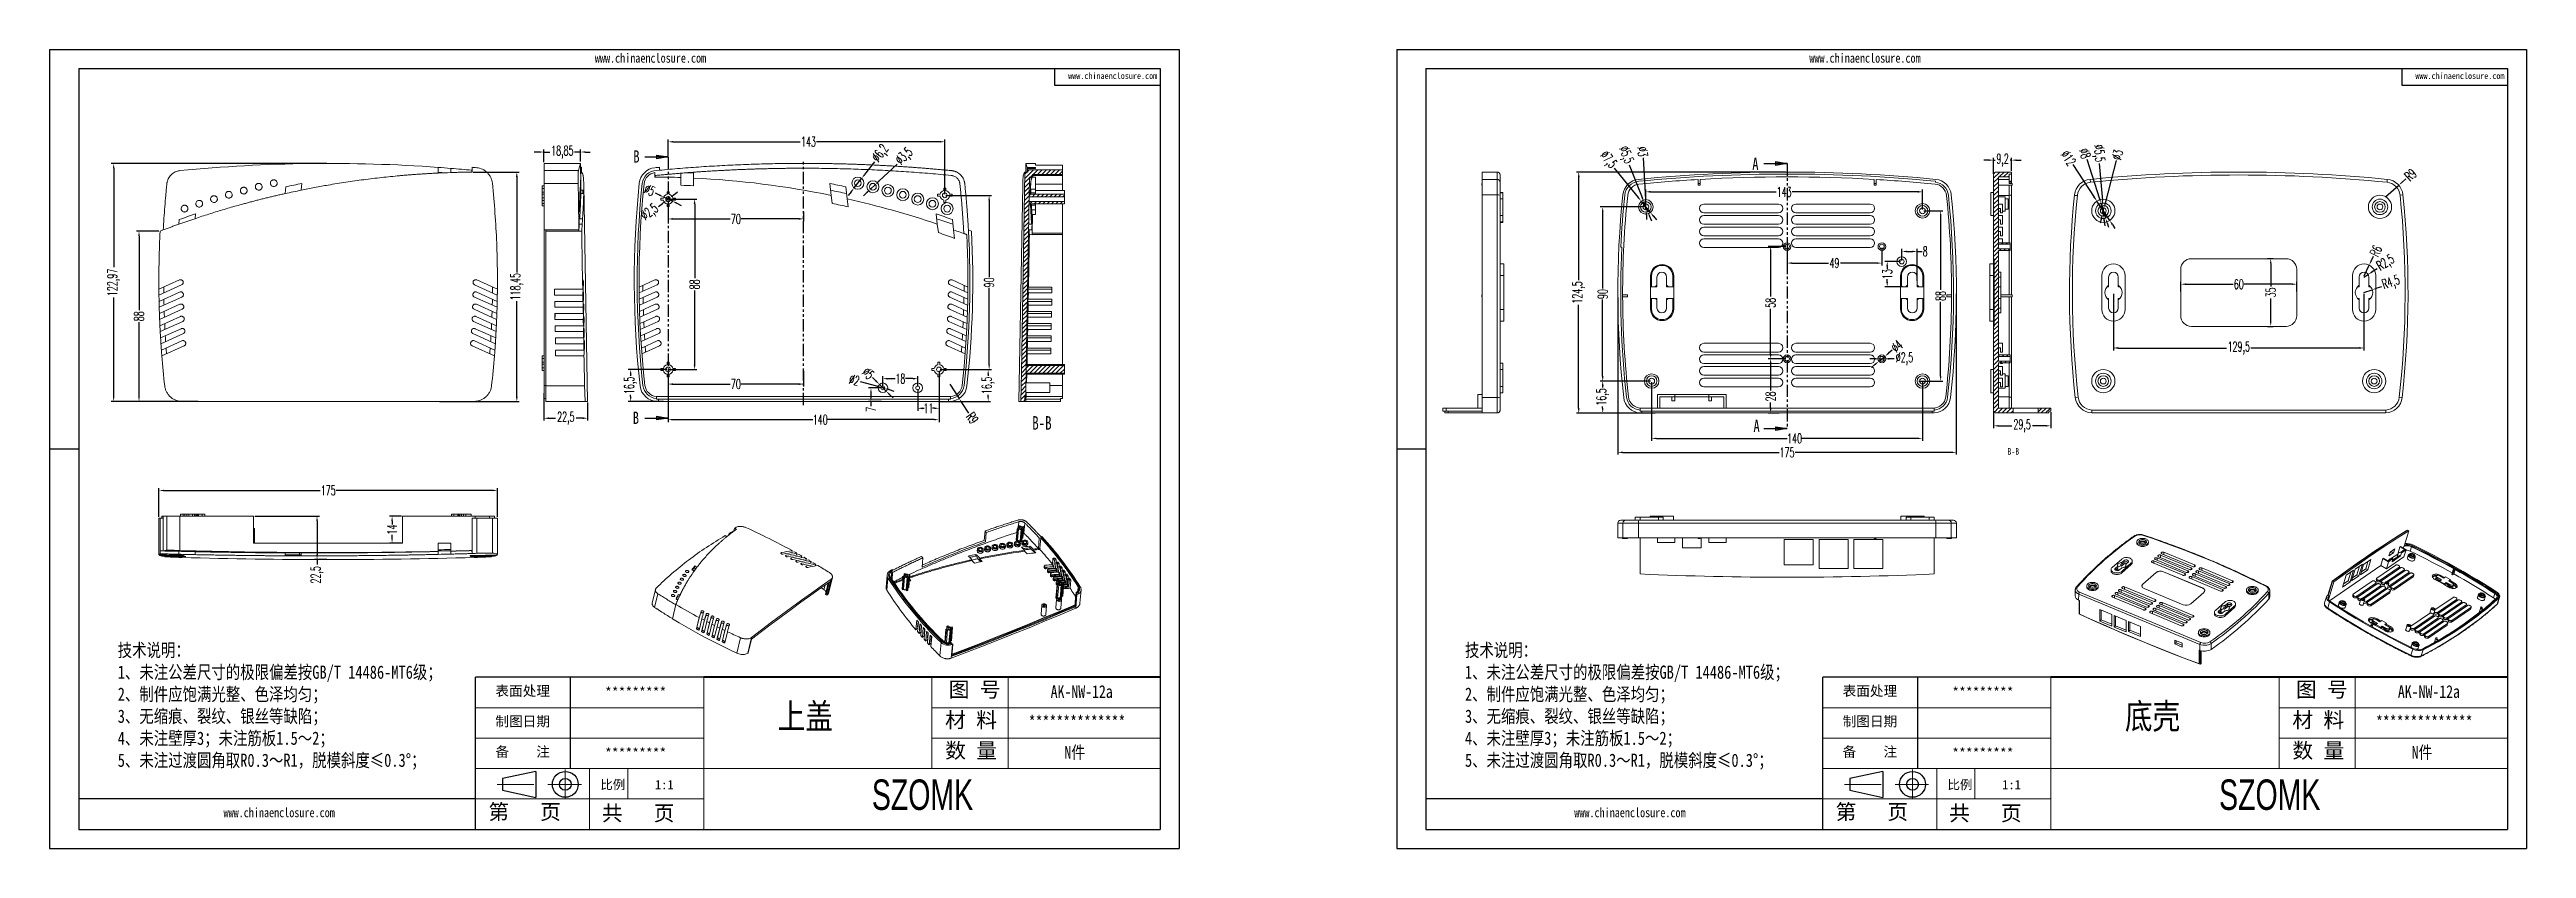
# Model space of a CAD drawing. Header units: inches. Extents: x 2104 to 4068, y 410 to 1569.
# Drawn here: x 2104 to 3384, y 410 to 823 of the extents above; entities that cross this region are included whole.
import ezdxf

# ---------------------------------------------------------------- set-up
doc = ezdxf.new("R2010")
doc.units = ezdxf.units.IN
doc.linetypes.add('CENTER2', pattern=[28.575, 19.05, -3.175, 3.175, -3.175])
doc.linetypes.add('PHANTOM', pattern=[12.7, 6.35, -1.27, 1.27, -1.27, 1.27, -1.27])
doc.layers.add('文字', color=81, linetype='Continuous')
for name, color, linetype, lineweight in [('粗实线', 7, 'Continuous', 30), ('细实线', 3, 'Continuous', 9), ('细点划线', 2, 'CENTER2', 9)]:
    doc.layers.add(name, color=color, linetype=linetype, lineweight=lineweight)
doc.styles.add('SLDTEXTSTYLE0', font='TXT', dxfattribs={"width": 0.75})
doc.styles.add('SLDTEXTSTYLE2', font='TXT', dxfattribs={"width": 0.6, "bigfont": 'bigfont'})
doc.styles.add('SLDTEXTSTYLE3', font='TXT', dxfattribs={"width": 0.7})
doc.styles.get("Standard").update_dxf_attribs({"font": 'txt', "bigfont": 'gbcbig.shx'})
doc.styles.add('宋体', font='', dxfattribs={"width": 0.8, "height": 3.5})
doc.styles.add('长仿宋', font='', dxfattribs={"width": 0.7, "height": 4})
doc.styles.get('宋体').set_extended_font_data('SimSun')
doc.styles.get('长仿宋').set_extended_font_data('SimSun')
doc.dimstyles.new('5', dxfattribs={"dimtxt": 5, "dimasz": 2.5, "dimexe": 1.25, "dimexo": 0.625, "dimtad": 0, "dimzin": 12, "dimtxsty": 'SLDTEXTSTYLE2', "dimcen": 2.5, "dimclrd": 3, "dimclre": 3, "dimclrt": 256, "dimadec": 0, "dimazin": 0, "dimtfac": 1, "dimtmove": 0, "dimatfit": 3, "dimfxl": 1, "dimarcsym": 0})

msp = doc.modelspace()

# ---------------------------------------------------------------- texts
at = {"color": 7, "linetype": 'Continuous', "char_height": 6.35, "attachment_point": 1, "style": 'SLDTEXTSTYLE0'}
for s, insert in [('B', (2405.873, 770.573)), ('A', (2984.226, 766.699)), ('B', (2405.578, 635.526)), ('A', (2984.851, 631.314))]:
    msp.add_mtext(s, dxfattribs=dict(at, insert=insert))
at = {"color": 0, "linetype": 'Continuous', "lineweight": 0, "attachment_point": 2, "style": 'SLDTEXTSTYLE3'}
for insert, char_height in [((2617.082, 633.21), 7), ((3119.157, 616.722), 3.5)]:
    msp.add_mtext('B-B', dxfattribs=dict(at, insert=insert, char_height=char_height))
at = {"char_height": 5.17242, "width": 2939.74597, "attachment_point": 1}
for s, insert in [('{\\fSimHei|b0|i0|c134|p49;表面处理}', (2334.599, 493.804)), ('{\\fSimHei|b0|i0|c134|p49;*********}', (2391.251, 493.139)), ('{\\fSimHei|b0|i0|c134|p49;表面处理}', (3030.934, 493.804)), ('{\\fSimHei|b0|i0|c134|p49;*********}', (3087.586, 493.139)), ('{\\fSimHei|b0|i0|c134|p49;制图日期}', (2334.599, 478.076)), ('{\\fSimHei|b0|i0|c134|p49;制图日期}', (3030.934, 478.076)), ('{\\fSimHei|b0|i0|c134|p49;备    注}', (2334.599, 462.348)), ('{\\fSimHei|b0|i0|c134|p49;*********}', (2391.251, 461.683)), ('{\\fSimHei|b0|i0|c134|p49;备    注}', (3030.934, 462.348)), ('{\\fSimHei|b0|i0|c134|p49;*********}', (3087.586, 461.683))]:
    msp.add_mtext(s, dxfattribs=dict(at, insert=insert))
at = {"layer": '文字', "color": 0, "attachment_point": 1, "style": '宋体'}
for s, insert, char_height, width in [('www.chinaenclosure.com', (2385.999, 820.676), 4.80578, 84.43291), ('www.chinaenclosure.com', (3013.731, 820.676), 4.80578, 84.43291), ('www.chinaenclosure.com', (2630.646, 810.666), 3.20385, 56.28861), ('www.chinaenclosure.com', (3326.981, 810.666), 3.20385, 56.28861), ('{\\H1.111x;技术说明：\\P1、未注公差尺寸的极限偏差按GB/T 14486-MT6级；\\P2、制件应饱满光整、色泽均匀；\\P3、无缩痕、裂纹、银丝等缺陷；\\P4、未注壁厚3；未注筋板1.5～2；\\P5、未注过渡圆角取R0.3～R1，脱模斜度≤0.3%%D；}', (2139.403, 515.697), 6.14375, 223.77603), ('{\\H1.111x;技术说明：\\P1、未注公差尺寸的极限偏差按GB/T 14486-MT6级；\\P2、制件应饱满光整、色泽均匀；\\P3、无缩痕、裂纹、银丝等缺陷；\\P4、未注壁厚3；未注筋板1.5～2；\\P5、未注过渡圆角取R0.3～R1，脱模斜度≤0.3%%D；}', (2835.738, 515.697), 6.14375, 223.77603), ('上盖', (2480.481, 484.69), 13.1067, 167.56403), ('{\\H1.111x;AK-NW-12a}', (2621.588, 494.159), 5.898, 68.18751), ('底壳', (3176.816, 484.69), 13.1067, 167.56403), ('{\\H1.111x;AK-NW-12a}', (3317.923, 494.159), 5.898, 68.18751), ('{\\H1.111x;**************}', (2610.243, 478.431), 5.898, 68.18751), ('{\\H1.111x;**************}', (3306.578, 478.431), 5.898, 68.18751), ('{\\H1.111x;N件}', (2628.722, 462.703), 5.898, 68.18751), ('{\\H1.111x;N件}', (3325.057, 462.703), 5.898, 68.18751), ('www.chinaenclosure.com', (2194.064, 430.753), 4.80578, 84.43291), ('www.chinaenclosure.com', (2892.234, 430.753), 4.80578, 84.43291)]:
    msp.add_mtext(s, dxfattribs=dict(at, insert=insert, char_height=char_height, width=width))
at = {"layer": '粗实线', "char_height": 15.728, "width": 176.37397, "attachment_point": 1, "style": '长仿宋'}
for insert in [(2529.189, 445.452), (3225.524, 445.452)]:
    msp.add_mtext('{\\fSTXinwei|b0|i0|c134|p2;SZOMK}', dxfattribs=dict(at, insert=insert))
at = {"layer": '细实线', "color": 7, "attachment_point": 1}
for s, insert, char_height, width in [('{\\fSimSun|b0|i0|c134|p54;图 号}', (2568.909, 495.88), 7.864, 39.32), ('{\\fSimSun|b0|i0|c134|p54;图 号}', (3265.244, 495.88), 7.864, 39.32), ('{\\fSimSun|b0|i0|c134|p54;材 料   }', (2567.045, 480.152), 7.864, 39.32), ('{\\fSimSun|b0|i0|c134|p54;材 料   }', (3263.38, 480.152), 7.864, 39.32), ('{\\fSimSun|b0|i0|c134|p54;数 量}', (2567.083, 464.346), 7.864, 35.53055), ('{\\fSimSun|b0|i0|c134|p54;数 量}', (3263.418, 464.346), 7.864, 35.53055), ('{\\fSimSun|b0|i0|c134|p54;比例}', (2388.826, 445.127), 4.7184, 20.71231), ('{\\fSimSun|b0|i0|c134|p54;1:1}', (2417.088, 445.127), 4.7184, 20.71231), ('{\\fSimSun|b0|i0|c134|p54;比例}', (3085.162, 445.127), 4.7184, 20.71231), ('{\\fSimSun|b0|i0|c134|p54;1:1}', (3113.423, 445.127), 4.7184, 20.71231), ('{\\fSimSun|b0|i0|c134|p54;第   页}', (2330.959, 432.652), 7.864, 58.98), ('{\\fSimSun|b0|i0|c134|p54; 共   页}', (2384.284, 431.984), 7.864, 58.98), ('{\\fSimSun|b0|i0|c134|p54;第   页}', (3027.294, 432.652), 7.864, 58.98), ('{\\fSimSun|b0|i0|c134|p54; 共   页}', (3080.619, 431.984), 7.864, 58.98)]:
    msp.add_mtext(s, dxfattribs=dict(at, insert=insert, char_height=char_height, width=width))

# ---------------------------------------------------------------- blocks, each defined once
blk = doc.blocks.new('_CLOSED')
at = {"color": 0, "linetype": 'ByBlock', "lineweight": -2}
for p, q in [((-1, 0.166667), (0, 0)), ((-1, 0.166667), (-1, -0.166667)), ((0, 0), (-1, -0.166667)), ((0, 0), (-1, 0))]:
    blk.add_line(p, q, dxfattribs=at)
blk = doc.blocks.new('*D64')
at = {"color": 3, "lineweight": -2}
for p, q in [((2160.7, 581.2), (2160.7, 596)), ((2163.2, 594.8), (2244, 594.8)), ((2333.2, 594.8), (2252.3, 594.8)), ((2335.7, 581.2), (2335.7, 596))]:
    blk.add_line(p, q, dxfattribs=at)
at = {"color": 3}
for points in [[(2163.2, 595.2), (2163.2, 594.4), (2160.7, 594.8)], [(2333.2, 595.2), (2333.2, 594.4), (2335.7, 594.8)]]:
    blk.add_solid(points, dxfattribs=at)
at = {"layer": 'Defpoints', "color": 0}
for p in [(2335.7, 594.8), (2160.7, 580.6), (2335.7, 580.6)]:
    blk.add_point(p, dxfattribs=at)
at = {"insert": (2248.2, 594.8), "char_height": 5, "attachment_point": 5, "style": 'SLDTEXTSTYLE2'}
blk.add_mtext('175', dxfattribs=at)
blk = doc.blocks.new('*D65')
at = {"color": 3, "lineweight": -2}
for p, q in [((2210.3, 581.6), (2243.6, 581.6)), ((2242.4, 579.1), (2242.4, 561.6)), ((2247.5, 559.1), (2241.1, 559.1)), ((2242.4, 559.1), (2242.4, 556.6))]:
    blk.add_line(p, q, dxfattribs=at)
at = {"color": 3}
for points in [[(2242, 579.1), (2242.8, 579.1), (2242.4, 581.6)], [(2242, 561.6), (2242.8, 561.6), (2242.4, 559.1)]]:
    blk.add_solid(points, dxfattribs=at)
at = {"layer": 'Defpoints', "color": 0}
for p in [(2209.7, 581.6), (2242.4, 559.1), (2248.2, 559.1)]:
    blk.add_point(p, dxfattribs=at)
at = {"insert": (2242.4, 551.2), "char_height": 5, "attachment_point": 5, "rotation": 90, "style": 'SLDTEXTSTYLE2'}
blk.add_mtext('22,5', dxfattribs=at)
blk = doc.blocks.new('*D66')
at = {"color": 3, "lineweight": -2}
for p, q in [((2247.5, 763.8), (2136, 763.8)), ((2137.3, 761.3), (2137.3, 710.2)), ((2137.3, 643.3), (2137.3, 694.5)), ((2172, 640.8), (2136, 640.8))]:
    blk.add_line(p, q, dxfattribs=at)
at = {"color": 3}
for points in [[(2136.9, 761.3), (2137.7, 761.3), (2137.3, 763.8)], [(2136.9, 643.3), (2137.7, 643.3), (2137.3, 640.8)]]:
    blk.add_solid(points, dxfattribs=at)
at = {"layer": 'Defpoints', "color": 0}
for p in [(2248.2, 763.8), (2137.3, 640.8), (2172.6, 640.8)]:
    blk.add_point(p, dxfattribs=at)
at = {"insert": (2137.3, 702.3), "char_height": 5, "attachment_point": 5, "rotation": 90, "style": 'SLDTEXTSTYLE2'}
blk.add_mtext('122,97', dxfattribs=at)
blk = doc.blocks.new('*D67')
at = {"color": 3, "lineweight": -2}
for p, q in [((2160.7, 728.8), (2149.1, 728.8)), ((2150.4, 726.3), (2150.4, 688)), ((2150.4, 643.3), (2150.4, 681.7)), ((2181, 640.8), (2149.1, 640.8))]:
    blk.add_line(p, q, dxfattribs=at)
at = {"color": 3}
for points in [[(2150, 726.3), (2150.8, 726.3), (2150.4, 728.8)], [(2150, 643.3), (2150.8, 643.3), (2150.4, 640.8)]]:
    blk.add_solid(points, dxfattribs=at)
at = {"layer": 'Defpoints', "color": 0}
for p in [(2161.3, 728.8), (2150.4, 640.8), (2181.6, 640.8)]:
    blk.add_point(p, dxfattribs=at)
at = {"insert": (2150.4, 684.8), "char_height": 5, "attachment_point": 5, "rotation": 90, "style": 'SLDTEXTSTYLE2'}
blk.add_mtext('88', dxfattribs=at)
blk = doc.blocks.new('*D68')
at = {"color": 3, "lineweight": -2}
for p, q in [((2323.1, 759.3), (2346.9, 759.3)), ((2345.7, 756.8), (2345.7, 707.5)), ((2345.7, 643.3), (2345.7, 692.7)), ((2305.7, 640.8), (2346.9, 640.8))]:
    blk.add_line(p, q, dxfattribs=at)
at = {"color": 3}
for points in [[(2345.2, 756.8), (2346.1, 756.8), (2345.7, 759.3)], [(2345.2, 643.3), (2346.1, 643.3), (2345.7, 640.8)]]:
    blk.add_solid(points, dxfattribs=at)
at = {"layer": 'Defpoints', "color": 0}
for p in [(2322.5, 759.3), (2345.7, 759.3), (2305.1, 640.8)]:
    blk.add_point(p, dxfattribs=at)
at = {"insert": (2345.7, 700.1), "char_height": 5, "attachment_point": 5, "rotation": 90, "style": 'SLDTEXTSTYLE2'}
blk.add_mtext('118,45', dxfattribs=at)
blk = doc.blocks.new('*D69')
at = {"color": 3, "lineweight": -2}
for p, q in [((2423.9, 656.7), (2423.9, 630.1)), ((2563.9, 656.7), (2563.9, 630.1)), ((2426.4, 631.4), (2498.6, 631.4)), ((2561.4, 631.4), (2506.3, 631.4))]:
    blk.add_line(p, q, dxfattribs=at)
at = {"color": 3}
for points in [[(2426.4, 631.8), (2426.4, 631), (2423.9, 631.4)], [(2561.4, 631.8), (2561.4, 631), (2563.9, 631.4)]]:
    blk.add_solid(points, dxfattribs=at)
at = {"layer": 'Defpoints', "color": 0}
for p in [(2423.9, 657.3), (2563.9, 657.3), (2563.9, 631.4)]:
    blk.add_point(p, dxfattribs=at)
at = {"insert": (2502.5, 631.4), "char_height": 5, "attachment_point": 5, "style": 'SLDTEXTSTYLE2'}
blk.add_mtext('140', dxfattribs=at)
blk = doc.blocks.new('*D70')
at = {"color": 3, "lineweight": -2}
for p, q in [((2424.5, 745.3), (2438.8, 745.3)), ((2437.6, 742.8), (2437.6, 704.5)), ((2437.6, 659.8), (2437.6, 698.2)), ((2424.5, 657.3), (2438.8, 657.3))]:
    blk.add_line(p, q, dxfattribs=at)
at = {"color": 3}
for points in [[(2437.1, 742.8), (2438, 742.8), (2437.6, 745.3)], [(2437.1, 659.8), (2438, 659.8), (2437.6, 657.3)]]:
    blk.add_solid(points, dxfattribs=at)
at = {"layer": 'Defpoints', "color": 0}
for p in [(2423.9, 745.3), (2437.6, 745.3), (2423.9, 657.3)]:
    blk.add_point(p, dxfattribs=at)
at = {"insert": (2437.6, 701.3), "char_height": 5, "attachment_point": 5, "rotation": 90, "style": 'SLDTEXTSTYLE2'}
blk.add_mtext('88', dxfattribs=at)
blk = doc.blocks.new('*D71')
at = {"color": 3, "lineweight": -2}
for p, q in [((2567.5, 747.3), (2591, 747.3)), ((2589.8, 744.8), (2589.8, 705.2)), ((2589.8, 659.8), (2589.8, 699.5)), ((2564.5, 657.3), (2591, 657.3))]:
    blk.add_line(p, q, dxfattribs=at)
at = {"color": 3}
for points in [[(2589.4, 744.8), (2590.2, 744.8), (2589.8, 747.3)], [(2589.4, 659.8), (2590.2, 659.8), (2589.8, 657.3)]]:
    blk.add_solid(points, dxfattribs=at)
at = {"layer": 'Defpoints', "color": 0}
for p in [(2566.9, 747.3), (2589.8, 747.3), (2563.9, 657.3)]:
    blk.add_point(p, dxfattribs=at)
at = {"insert": (2589.8, 702.3), "char_height": 5, "attachment_point": 5, "rotation": 90, "style": 'SLDTEXTSTYLE2'}
blk.add_mtext('90', dxfattribs=at)
blk = doc.blocks.new('*D72')
at = {"color": 3, "lineweight": -2}
for p, q in [((2564.5, 657.3), (2590.5, 657.3)), ((2589.3, 654.8), (2589.3, 654)), ((2563.6, 640.8), (2590.5, 640.8)), ((2589.3, 643.3), (2589.3, 644.2))]:
    blk.add_line(p, q, dxfattribs=at)
at = {"color": 3}
for points in [[(2588.9, 654.8), (2589.7, 654.8), (2589.3, 657.3)], [(2588.9, 643.3), (2589.7, 643.3), (2589.3, 640.8)]]:
    blk.add_solid(points, dxfattribs=at)
at = {"layer": 'Defpoints', "color": 0}
for p in [(2563.9, 657.3), (2589.3, 657.3), (2562.9, 640.8)]:
    blk.add_point(p, dxfattribs=at)
at = {"insert": (2589.3, 649.1), "char_height": 5, "attachment_point": 5, "rotation": 90, "style": 'SLDTEXTSTYLE2'}
blk.add_mtext('16,5', dxfattribs=at)
blk = doc.blocks.new('*D73')
at = {"color": 3, "lineweight": -2}
for p, q in [((2423.9, 767.8), (2423.9, 776.2)), ((2426.4, 775), (2492.2, 775)), ((2564.4, 775), (2500.5, 775)), ((2566.9, 748), (2566.9, 776.2))]:
    blk.add_line(p, q, dxfattribs=at)
at = {"color": 3}
for points in [[(2426.4, 775.4), (2426.4, 774.6), (2423.9, 775)], [(2564.4, 775.4), (2564.4, 774.6), (2566.9, 775)]]:
    blk.add_solid(points, dxfattribs=at)
at = {"layer": 'Defpoints', "color": 0}
for p in [(2566.9, 775), (2423.9, 767.1), (2566.9, 747.3)]:
    blk.add_point(p, dxfattribs=at)
at = {"insert": (2496.4, 775), "char_height": 5, "attachment_point": 5, "style": 'SLDTEXTSTYLE2'}
blk.add_mtext('143', dxfattribs=at)
blk = doc.blocks.new('*D75')
at = {"color": 3, "lineweight": -2}
for p, q in [((2359.7, 645.1), (2359.7, 630.9)), ((2382.2, 640.2), (2382.2, 630.9)), ((2362.2, 632.1), (2365.6, 632.1)), ((2379.7, 632.1), (2376.4, 632.1))]:
    blk.add_line(p, q, dxfattribs=at)
at = {"color": 3}
for points in [[(2362.2, 632.6), (2362.2, 631.7), (2359.7, 632.1)], [(2379.7, 632.6), (2379.7, 631.7), (2382.2, 632.1)]]:
    blk.add_solid(points, dxfattribs=at)
at = {"layer": 'Defpoints', "color": 0}
for p in [(2359.7, 645.7), (2382.2, 640.8), (2382.2, 632.1)]:
    blk.add_point(p, dxfattribs=at)
at = {"insert": (2371, 632.1), "char_height": 5, "attachment_point": 5, "style": 'SLDTEXTSTYLE2'}
blk.add_mtext('22,5', dxfattribs=at)
blk = doc.blocks.new('*D76')
at = {"color": 3, "lineweight": -2}
for p, q in [((2357.2, 769.7), (2354.7, 769.7)), ((2359.7, 764.4), (2359.7, 771)), ((2359.7, 769.7), (2362.8, 769.7)), ((2378.6, 769.7), (2375.5, 769.7)), ((2378.6, 764.8), (2378.6, 771)), ((2381.1, 769.7), (2383.6, 769.7))]:
    blk.add_line(p, q, dxfattribs=at)
at = {"color": 3}
for points in [[(2357.2, 770.1), (2357.2, 769.3), (2359.7, 769.7)], [(2381.1, 770.1), (2381.1, 769.3), (2378.6, 769.7)]]:
    blk.add_solid(points, dxfattribs=at)
at = {"layer": 'Defpoints', "color": 0}
for p in [(2378.6, 769.7), (2359.7, 763.8), (2378.6, 764.2)]:
    blk.add_point(p, dxfattribs=at)
at = {"insert": (2369.2, 769.7), "char_height": 5, "attachment_point": 5, "style": 'SLDTEXTSTYLE2'}
blk.add_mtext('18,85', dxfattribs=at)
blk = doc.blocks.new('*D77')
at = {"color": 3, "lineweight": -2}
for p, q in [((2417.1, 748.6), (2419.3, 747.5)), ((2426.1, 744.3), (2421.6, 746.4)), ((2428.4, 743.2), (2430.6, 742.1))]:
    blk.add_line(p, q, dxfattribs=at)
at = {"color": 3}
for points in [[(2419.5, 747.9), (2419.2, 747.1), (2421.6, 746.4)], [(2428.5, 743.6), (2428.2, 742.8), (2426.1, 744.3)]]:
    blk.add_solid(points, dxfattribs=at)
at = {"layer": 'Defpoints', "color": 0}
for p in [(2421.6, 746.4), (2426.1, 744.3)]:
    blk.add_point(p, dxfattribs=at)
at = {"insert": (2414.3, 750), "char_height": 5, "attachment_point": 5, "rotation": 334.3161, "style": 'SLDTEXTSTYLE2'}
blk.add_mtext('∅5', dxfattribs=at)
blk = doc.blocks.new('*D78')
at = {"color": 3, "lineweight": -2}
for p, q in [((2418.9, 741.6), (2420.9, 743.1)), ((2424.9, 746.1), (2422.9, 744.6)), ((2426.8, 747.6), (2428.8, 749.1))]:
    blk.add_line(p, q, dxfattribs=at)
at = {"color": 3}
for points in [[(2420.6, 743.4), (2421.1, 742.8), (2422.9, 744.6)], [(2426.6, 747.9), (2427.1, 747.3), (2424.9, 746.1)]]:
    blk.add_solid(points, dxfattribs=at)
at = {"layer": 'Defpoints', "color": 0}
for p in [(2422.9, 744.6), (2424.9, 746.1)]:
    blk.add_point(p, dxfattribs=at)
at = {"insert": (2414.6, 738.3), "char_height": 5, "attachment_point": 5, "rotation": 37.1614, "style": 'SLDTEXTSTYLE2'}
blk.add_mtext('∅2,5', dxfattribs=at)
blk = doc.blocks.new('*D79')
at = {"color": 3, "lineweight": -2}
for p, q in [((2520, 751.2), (2523.9, 756)), ((2530.6, 764.6), (2525.4, 758)), ((2518.5, 749.2), (2516.9, 747.2))]:
    blk.add_line(p, q, dxfattribs=at)
at = {"color": 3}
for points in [[(2525.1, 758.3), (2525.7, 757.7), (2523.9, 756)], [(2518.2, 749.5), (2518.8, 748.9), (2520, 751.2)]]:
    blk.add_solid(points, dxfattribs=at)
at = {"layer": 'Defpoints', "color": 0}
for p in [(2523.9, 756), (2520, 751.2)]:
    blk.add_point(p, dxfattribs=at)
at = {"insert": (2533.9, 768.8), "char_height": 5, "attachment_point": 5, "rotation": 51.778, "style": 'SLDTEXTSTYLE2'}
blk.add_mtext('∅6,2', dxfattribs=at)
blk = doc.blocks.new('*D80')
at = {"color": 3, "lineweight": -2}
for p, q in [((2542.3, 763.5), (2532.8, 754.6)), ((2526.6, 748.8), (2524.8, 747.1)), ((2528.5, 750.5), (2531, 752.9))]:
    blk.add_line(p, q, dxfattribs=at)
at = {"color": 3}
for points in [[(2526.3, 749.1), (2526.9, 748.5), (2528.5, 750.5)], [(2532.5, 755), (2533.1, 754.3), (2531, 752.9)]]:
    blk.add_solid(points, dxfattribs=at)
at = {"layer": 'Defpoints', "color": 0}
for p in [(2528.5, 750.5), (2531, 752.9)]:
    blk.add_point(p, dxfattribs=at)
at = {"insert": (2546.2, 767.2), "char_height": 5, "attachment_point": 5, "rotation": 43.1203, "style": 'SLDTEXTSTYLE2'}
blk.add_mtext('∅3,5', dxfattribs=at)
blk = doc.blocks.new('*D81')
at = {"color": 3, "lineweight": -2}
for p, q in [((2569.4, 649.8), (2574.3, 642.3)), ((2579.3, 634.8), (2575.7, 640.3))]:
    blk.add_line(p, q, dxfattribs=at)
at = {"color": 3}
blk.add_solid([(2576.1, 640.5), (2575.4, 640), (2574.3, 642.3)], dxfattribs=at)
at = {"layer": 'Defpoints', "color": 0}
for p in [(2569.4, 649.8), (2574.3, 642.3)]:
    blk.add_point(p, dxfattribs=at)
at = {"insert": (2581.1, 632.2), "char_height": 5, "attachment_point": 5, "rotation": 303.5432, "style": 'SLDTEXTSTYLE2'}
blk.add_mtext('R9', dxfattribs=at)
blk = doc.blocks.new('*D83')
at = {"color": 3, "lineweight": -2}
for p, q in [((2286, 581.6), (2279.9, 581.6)), ((2281.2, 579.1), (2281.2, 577.2)), ((2286, 567.6), (2279.9, 567.6)), ((2281.2, 570.1), (2281.2, 571.9))]:
    blk.add_line(p, q, dxfattribs=at)
at = {"color": 3}
for points in [[(2280.8, 579.1), (2281.6, 579.1), (2281.2, 581.6)], [(2280.8, 570.1), (2281.6, 570.1), (2281.2, 567.6)]]:
    blk.add_solid(points, dxfattribs=at)
at = {"layer": 'Defpoints', "color": 0}
for p in [(2281.2, 581.6), (2286.7, 581.6), (2286.7, 567.6)]:
    blk.add_point(p, dxfattribs=at)
at = {"insert": (2281.2, 574.6), "char_height": 5, "attachment_point": 5, "rotation": 90, "style": 'SLDTEXTSTYLE2'}
blk.add_mtext('14', dxfattribs=at)
blk = doc.blocks.new('*D85')
at = {"color": 3, "lineweight": -2}
for p, q in [((2534.9, 648.5), (2534.9, 653.8)), ((2552.9, 648.5), (2552.9, 653.8)), ((2537.4, 652.6), (2541.2, 652.6)), ((2550.4, 652.6), (2546.5, 652.6))]:
    blk.add_line(p, q, dxfattribs=at)
at = {"color": 3}
for points in [[(2537.4, 653), (2537.4, 652.1), (2534.9, 652.6)], [(2550.4, 653), (2550.4, 652.1), (2552.9, 652.6)]]:
    blk.add_solid(points, dxfattribs=at)
at = {"layer": 'Defpoints', "color": 0}
for p in [(2534.9, 647.8), (2552.9, 652.6), (2552.9, 647.8)]:
    blk.add_point(p, dxfattribs=at)
at = {"insert": (2543.9, 652.6), "char_height": 5, "attachment_point": 5, "style": 'SLDTEXTSTYLE2'}
blk.add_mtext('18', dxfattribs=at)
blk = doc.blocks.new('*D86')
at = {"color": 3, "lineweight": -2}
for p, q in [((2534.2, 647.8), (2527.4, 647.8)), ((2534.2, 640.8), (2527.4, 640.8)), ((2528.7, 645.3), (2528.7, 643.3)), ((2528.7, 640.8), (2528.7, 638.3))]:
    blk.add_line(p, q, dxfattribs=at)
at = {"color": 3}
for points in [[(2528.3, 645.3), (2529.1, 645.3), (2528.7, 647.8)], [(2528.3, 643.3), (2529.1, 643.3), (2528.7, 640.8)]]:
    blk.add_solid(points, dxfattribs=at)
at = {"layer": 'Defpoints', "color": 0}
for p in [(2528.7, 640.8), (2534.9, 647.8), (2534.9, 640.8)]:
    blk.add_point(p, dxfattribs=at)
at = {"insert": (2528.7, 636.7), "char_height": 5, "attachment_point": 5, "rotation": 90, "style": 'SLDTEXTSTYLE2'}
blk.add_mtext('7', dxfattribs=at)
blk = doc.blocks.new('*D87')
at = {"color": 3, "lineweight": -2}
for p, q in [((2563.9, 656.7), (2563.9, 636)), ((2552.9, 647.2), (2552.9, 636)), ((2555.4, 637.3), (2556.2, 637.3)), ((2561.4, 637.3), (2560.5, 637.3))]:
    blk.add_line(p, q, dxfattribs=at)
at = {"color": 3}
for points in [[(2555.4, 637.7), (2555.4, 636.8), (2552.9, 637.3)], [(2561.4, 637.7), (2561.4, 636.8), (2563.9, 637.3)]]:
    blk.add_solid(points, dxfattribs=at)
at = {"layer": 'Defpoints', "color": 0}
for p in [(2563.9, 657.3), (2552.9, 647.8), (2563.9, 637.3)]:
    blk.add_point(p, dxfattribs=at)
at = {"insert": (2558.4, 637.3), "char_height": 5, "attachment_point": 5, "style": 'SLDTEXTSTYLE2'}
blk.add_mtext('11', dxfattribs=at)
blk = doc.blocks.new('*D88')
at = {"color": 3, "lineweight": -2}
for p, q in [((2529.5, 653.1), (2531.3, 651.4)), ((2536.6, 646.1), (2533.1, 649.6)), ((2538.4, 644.3), (2540.2, 642.6))]:
    blk.add_line(p, q, dxfattribs=at)
at = {"color": 3}
for points in [[(2531.6, 651.7), (2531, 651.1), (2533.1, 649.6)], [(2538.7, 644.6), (2538.1, 644), (2536.6, 646.1)]]:
    blk.add_solid(points, dxfattribs=at)
at = {"layer": 'Defpoints', "color": 0}
for p in [(2533.1, 649.6), (2536.6, 646.1)]:
    blk.add_point(p, dxfattribs=at)
at = {"insert": (2527.3, 655.3), "char_height": 5, "attachment_point": 5, "rotation": 315.3568, "style": 'SLDTEXTSTYLE2'}
blk.add_mtext('∅5', dxfattribs=at)
blk = doc.blocks.new('*D89')
at = {"color": 3, "lineweight": -2}
for p, q in [((2523.1, 651.1), (2531.5, 648.8)), ((2535.8, 647.6), (2533.9, 648.1)), ((2538.2, 646.9), (2540.6, 646.2))]:
    blk.add_line(p, q, dxfattribs=at)
at = {"color": 3}
for points in [[(2531.6, 649.2), (2531.4, 648.4), (2533.9, 648.1)], [(2538.3, 647.3), (2538.1, 646.5), (2535.8, 647.6)]]:
    blk.add_solid(points, dxfattribs=at)
at = {"layer": 'Defpoints', "color": 0}
for p in [(2533.9, 648.1), (2535.8, 647.6)]:
    blk.add_point(p, dxfattribs=at)
at = {"insert": (2520.1, 651.9), "char_height": 5, "attachment_point": 5, "rotation": 344.4603, "style": 'SLDTEXTSTYLE2'}
blk.add_mtext('∅2', dxfattribs=at)
blk = doc.blocks.new('*D90')
at = {"color": 3, "lineweight": -2}
for p, q in [((2423.9, 656.7), (2423.9, 648.5)), ((2493.9, 656.7), (2493.9, 648.5)), ((2426.4, 649.8), (2456, 649.8)), ((2491.4, 649.8), (2461.7, 649.8))]:
    blk.add_line(p, q, dxfattribs=at)
at = {"color": 3}
for points in [[(2426.4, 650.2), (2426.4, 649.3), (2423.9, 649.8)], [(2491.4, 650.2), (2491.4, 649.3), (2493.9, 649.8)]]:
    blk.add_solid(points, dxfattribs=at)
at = {"layer": 'Defpoints', "color": 0}
for p in [(2423.9, 657.3), (2493.9, 657.3), (2493.9, 649.8)]:
    blk.add_point(p, dxfattribs=at)
at = {"insert": (2458.9, 649.8), "char_height": 5, "attachment_point": 5, "style": 'SLDTEXTSTYLE2'}
blk.add_mtext('70', dxfattribs=at)
blk = doc.blocks.new('*D91')
at = {"color": 3, "lineweight": -2}
for p, q in [((2423.2, 657.3), (2403.3, 657.3)), ((2404.5, 654.8), (2404.5, 654)), ((2421.4, 640.8), (2403.3, 640.8)), ((2404.5, 643.3), (2404.5, 644.2))]:
    blk.add_line(p, q, dxfattribs=at)
at = {"color": 3}
for points in [[(2404.1, 654.8), (2405, 654.8), (2404.5, 657.3)], [(2404.1, 643.3), (2405, 643.3), (2404.5, 640.8)]]:
    blk.add_solid(points, dxfattribs=at)
at = {"layer": 'Defpoints', "color": 0}
for p in [(2404.5, 657.3), (2423.9, 657.3), (2422, 640.8)]:
    blk.add_point(p, dxfattribs=at)
at = {"insert": (2404.5, 649.1), "char_height": 5, "attachment_point": 5, "rotation": 90, "style": 'SLDTEXTSTYLE2'}
blk.add_mtext('16,5', dxfattribs=at)
blk = doc.blocks.new('*D92')
at = {"color": 3, "lineweight": -2}
for p, q in [((2423.9, 744.7), (2423.9, 733.9)), ((2426.4, 735.1), (2456, 735.1)), ((2491.4, 735.1), (2461.7, 735.1)), ((2493.9, 738.8), (2493.9, 733.9))]:
    blk.add_line(p, q, dxfattribs=at)
at = {"color": 3}
for points in [[(2426.4, 735.6), (2426.4, 734.7), (2423.9, 735.1)], [(2491.4, 735.6), (2491.4, 734.7), (2493.9, 735.1)]]:
    blk.add_solid(points, dxfattribs=at)
at = {"layer": 'Defpoints', "color": 0}
for p in [(2423.9, 745.3), (2493.9, 739.4), (2493.9, 735.1)]:
    blk.add_point(p, dxfattribs=at)
at = {"insert": (2458.9, 735.1), "char_height": 5, "attachment_point": 5, "style": 'SLDTEXTSTYLE2'}
blk.add_mtext('70', dxfattribs=at)
blk = doc.blocks.new('*D34')
at = {"color": 3, "lineweight": -2}
for p, q in [((2914.7, 694.6), (2914.7, 613.3)), ((3089.7, 696.5), (3089.7, 613.3)), ((2917.2, 614.5), (2998.1, 614.5)), ((3087.2, 614.5), (3006.4, 614.5))]:
    blk.add_line(p, q, dxfattribs=at)
at = {"color": 3}
for points in [[(2917.2, 614.9), (2917.2, 614.1), (2914.7, 614.5)], [(3087.2, 614.9), (3087.2, 614.1), (3089.7, 614.5)]]:
    blk.add_solid(points, dxfattribs=at)
at = {"layer": 'Defpoints', "color": 0}
for p in [(2914.7, 695.2), (3089.7, 697.1), (3089.7, 614.5)]:
    blk.add_point(p, dxfattribs=at)
at = {"insert": (3002.2, 614.5), "char_height": 5, "attachment_point": 5, "style": 'SLDTEXTSTYLE2'}
blk.add_mtext('175', dxfattribs=at)
blk = doc.blocks.new('*D35')
at = {"color": 3, "lineweight": -2}
for p, q in [((3001.6, 759.3), (2893.3, 759.3)), ((2894.5, 756.8), (2894.5, 703.5)), ((2894.5, 637.3), (2894.5, 690.7)), ((2926.6, 634.8), (2893.3, 634.8))]:
    blk.add_line(p, q, dxfattribs=at)
at = {"color": 3}
for points in [[(2894.1, 756.8), (2895, 756.8), (2894.5, 759.3)], [(2894.1, 637.3), (2895, 637.3), (2894.5, 634.8)]]:
    blk.add_solid(points, dxfattribs=at)
at = {"layer": 'Defpoints', "color": 0}
for p in [(2894.5, 759.3), (3002.2, 759.3), (2927.2, 634.8)]:
    blk.add_point(p, dxfattribs=at)
at = {"insert": (2894.5, 697.1), "char_height": 5, "attachment_point": 5, "rotation": 90, "style": 'SLDTEXTSTYLE2'}
blk.add_mtext('124,5', dxfattribs=at)
blk = doc.blocks.new('*D36')
at = {"color": 3, "lineweight": -2}
for p, q in [((2932.2, 650.7), (2932.2, 620.4)), ((3072.2, 650.7), (3072.2, 620.4)), ((2934.7, 621.7), (3002.2, 621.7)), ((3069.7, 621.7), (3009.9, 621.7))]:
    blk.add_line(p, q, dxfattribs=at)
at = {"color": 3}
for points in [[(2934.7, 622.1), (2934.7, 621.3), (2932.2, 621.7)], [(3069.7, 622.1), (3069.7, 621.3), (3072.2, 621.7)]]:
    blk.add_solid(points, dxfattribs=at)
at = {"layer": 'Defpoints', "color": 0}
for p in [(2932.2, 651.3), (3072.2, 651.3), (3072.2, 621.7)]:
    blk.add_point(p, dxfattribs=at)
at = {"insert": (3006.1, 621.7), "char_height": 5, "attachment_point": 5, "style": 'SLDTEXTSTYLE2'}
blk.add_mtext('140', dxfattribs=at)
blk = doc.blocks.new('*D37')
at = {"color": 3, "lineweight": -2}
for p, q in [((3072.9, 739.3), (3082.8, 739.3)), ((3081.6, 736.8), (3081.6, 698.5)), ((3081.6, 653.8), (3081.6, 692.2)), ((3070.4, 651.3), (3082.8, 651.3))]:
    blk.add_line(p, q, dxfattribs=at)
at = {"color": 3}
for points in [[(3081.2, 736.8), (3082, 736.8), (3081.6, 739.3)], [(3081.2, 653.8), (3082, 653.8), (3081.6, 651.3)]]:
    blk.add_solid(points, dxfattribs=at)
at = {"layer": 'Defpoints', "color": 0}
for p in [(3072.2, 739.3), (3069.7, 651.3), (3081.6, 651.3)]:
    blk.add_point(p, dxfattribs=at)
at = {"insert": (3081.6, 695.3), "char_height": 5, "attachment_point": 5, "rotation": 90, "style": 'SLDTEXTSTYLE2'}
blk.add_mtext('88', dxfattribs=at)
blk = doc.blocks.new('*D39')
at = {"color": 3, "lineweight": -2}
for p, q in [((2928.6, 741.3), (2905.7, 741.3)), ((2906.9, 738.8), (2906.9, 699.2)), ((2906.9, 653.8), (2906.9, 693.5)), ((2931.6, 651.3), (2905.7, 651.3))]:
    blk.add_line(p, q, dxfattribs=at)
at = {"color": 3}
for points in [[(2906.5, 738.8), (2907.4, 738.8), (2906.9, 741.3)], [(2906.5, 653.8), (2907.4, 653.8), (2906.9, 651.3)]]:
    blk.add_solid(points, dxfattribs=at)
at = {"layer": 'Defpoints', "color": 0}
for p in [(2906.9, 741.3), (2929.2, 741.3), (2932.2, 651.3)]:
    blk.add_point(p, dxfattribs=at)
at = {"insert": (2906.9, 696.3), "char_height": 5, "attachment_point": 5, "rotation": 90, "style": 'SLDTEXTSTYLE2'}
blk.add_mtext('90', dxfattribs=at)
blk = doc.blocks.new('*D40')
at = {"color": 3, "lineweight": -2}
for p, q in [((2931.6, 651.3), (2905.7, 651.3)), ((2906.9, 648.8), (2906.9, 648)), ((2934.1, 634.8), (2905.7, 634.8)), ((2906.9, 637.3), (2906.9, 638.2))]:
    blk.add_line(p, q, dxfattribs=at)
at = {"color": 3}
for points in [[(2906.5, 648.8), (2907.4, 648.8), (2906.9, 651.3)], [(2906.5, 637.3), (2907.4, 637.3), (2906.9, 634.8)]]:
    blk.add_solid(points, dxfattribs=at)
at = {"layer": 'Defpoints', "color": 0}
for p in [(2932.2, 651.3), (2906.9, 634.8), (2934.7, 634.8)]:
    blk.add_point(p, dxfattribs=at)
at = {"insert": (2906.9, 643.1), "char_height": 5, "attachment_point": 5, "rotation": 90, "style": 'SLDTEXTSTYLE2'}
blk.add_mtext('16,5', dxfattribs=at)
blk = doc.blocks.new('*D42')
at = {"color": 3, "lineweight": -2}
for p, q in [((2912.9, 761.4), (2925.3, 746.2)), ((2931.6, 738.4), (2926.9, 744.2)), ((2933.2, 736.5), (2934.8, 734.6))]:
    blk.add_line(p, q, dxfattribs=at)
at = {"color": 3}
for points in [[(2925.6, 746.4), (2925, 745.9), (2926.9, 744.2)], [(2933.5, 736.8), (2932.9, 736.2), (2931.6, 738.4)]]:
    blk.add_solid(points, dxfattribs=at)
at = {"layer": 'Defpoints', "color": 0}
for p in [(2926.9, 744.2), (2931.6, 738.4)]:
    blk.add_point(p, dxfattribs=at)
at = {"insert": (2909.5, 765.5), "char_height": 5, "attachment_point": 5, "rotation": 309.2499, "style": 'SLDTEXTSTYLE2'}
blk.add_mtext('∅7,5', dxfattribs=at)
blk = doc.blocks.new('*D43')
at = {"color": 3, "lineweight": -2}
for p, q in [((2920.6, 763.1), (2927.3, 746.2)), ((2930.2, 738.8), (2928.2, 743.9)), ((2931.2, 736.5), (2932.1, 734.1))]:
    blk.add_line(p, q, dxfattribs=at)
at = {"color": 3}
for points in [[(2927.7, 746.4), (2926.9, 746.1), (2928.2, 743.9)], [(2931.6, 736.6), (2930.8, 736.3), (2930.2, 738.8)]]:
    blk.add_solid(points, dxfattribs=at)
at = {"layer": 'Defpoints', "color": 0}
for p in [(2928.2, 743.9), (2930.2, 738.8)]:
    blk.add_point(p, dxfattribs=at)
at = {"insert": (2918.6, 768.1), "char_height": 5, "attachment_point": 5, "rotation": 291.6275, "style": 'SLDTEXTSTYLE2'}
blk.add_mtext('∅5,5', dxfattribs=at)
blk = doc.blocks.new('*D44')
at = {"color": 3, "lineweight": -2}
for p, q in [((2927.8, 766.7), (2929, 745.3)), ((2929.3, 739.8), (2929.1, 742.8)), ((2929.5, 737.3), (2929.6, 734.8))]:
    blk.add_line(p, q, dxfattribs=at)
at = {"color": 3}
for points in [[(2929.4, 745.4), (2928.6, 745.3), (2929.1, 742.8)], [(2929.9, 737.4), (2929, 737.3), (2929.3, 739.8)]]:
    blk.add_solid(points, dxfattribs=at)
at = {"layer": 'Defpoints', "color": 0}
for p in [(2929.1, 742.8), (2929.3, 739.8)]:
    blk.add_point(p, dxfattribs=at)
at = {"insert": (2927.6, 769.9), "char_height": 5, "attachment_point": 5, "rotation": 273.261, "style": 'SLDTEXTSTYLE2'}
blk.add_mtext('∅3', dxfattribs=at)
blk = doc.blocks.new('*D49')
at = {"color": 3, "lineweight": -2}
for p, q in [((3060.9, 713.1), (3052.7, 713.1)), ((3054, 710.6), (3054, 709.2)), ((3062, 700.1), (3052.7, 700.1)), ((3054, 702.6), (3054, 704))]:
    blk.add_line(p, q, dxfattribs=at)
at = {"color": 3}
for points in [[(3053.5, 710.6), (3054.4, 710.6), (3054, 713.1)], [(3053.5, 702.6), (3054.4, 702.6), (3054, 700.1)]]:
    blk.add_solid(points, dxfattribs=at)
at = {"layer": 'Defpoints', "color": 0}
for p in [(3061.5, 713.1), (3054, 700.1), (3062.7, 700.1)]:
    blk.add_point(p, dxfattribs=at)
at = {"insert": (3054, 706.6), "char_height": 5, "attachment_point": 5, "rotation": 90, "style": 'SLDTEXTSTYLE2'}
blk.add_mtext('13', dxfattribs=at)
blk = doc.blocks.new('*D50')
at = {"color": 3, "lineweight": -2}
for p, q in [((3061.5, 713.7), (3061.5, 719.6)), ((3064, 718.3), (3067, 718.3)), ((3069.5, 703.2), (3069.5, 719.6)), ((3069.5, 718.3), (3072, 718.3))]:
    blk.add_line(p, q, dxfattribs=at)
at = {"color": 3}
for points in [[(3064, 718.7), (3064, 717.9), (3061.5, 718.3)], [(3067, 718.7), (3067, 717.9), (3069.5, 718.3)]]:
    blk.add_solid(points, dxfattribs=at)
at = {"layer": 'Defpoints', "color": 0}
for p in [(3069.5, 718.3), (3061.5, 713.1), (3069.5, 702.6)]:
    blk.add_point(p, dxfattribs=at)
at = {"insert": (3073.6, 718.3), "char_height": 5, "attachment_point": 5, "style": 'SLDTEXTSTYLE2'}
blk.add_mtext('8', dxfattribs=at)
blk = doc.blocks.new('*D53')
at = {"color": 3, "lineweight": -2}
for p, q in [((3149.9, 763.2), (3161, 746.4)), ((3169, 734.3), (3162.4, 744.3)), ((3170.4, 732.3), (3171.7, 730.2))]:
    blk.add_line(p, q, dxfattribs=at)
at = {"color": 3}
for points in [[(3161.3, 746.7), (3160.6, 746.2), (3162.4, 744.3)], [(3170.7, 732.5), (3170, 732), (3169, 734.3)]]:
    blk.add_solid(points, dxfattribs=at)
at = {"layer": 'Defpoints', "color": 0}
for p in [(3162.4, 744.3), (3169, 734.3)]:
    blk.add_point(p, dxfattribs=at)
at = {"insert": (3147.6, 766.6), "char_height": 5, "attachment_point": 5, "rotation": 303.5078, "style": 'SLDTEXTSTYLE2'}
blk.add_mtext('∅12', dxfattribs=at)
blk = doc.blocks.new('*D54')
at = {"color": 3, "lineweight": -2}
for p, q in [((3157.2, 766), (3163.7, 745.5)), ((3166.9, 735.5), (3164.5, 743.2)), ((3167.6, 733.1), (3168.4, 730.8))]:
    blk.add_line(p, q, dxfattribs=at)
at = {"color": 3}
for points in [[(3164.1, 745.7), (3163.3, 745.4), (3164.5, 743.2)], [(3168, 733.3), (3167.2, 733), (3166.9, 735.5)]]:
    blk.add_solid(points, dxfattribs=at)
at = {"layer": 'Defpoints', "color": 0}
for p in [(3164.5, 743.2), (3166.9, 735.5)]:
    blk.add_point(p, dxfattribs=at)
at = {"insert": (3156.2, 769), "char_height": 5, "attachment_point": 5, "rotation": 287.6205, "style": 'SLDTEXTSTYLE2'}
blk.add_mtext('∅8', dxfattribs=at)
blk = doc.blocks.new('*D55')
at = {"color": 3, "lineweight": -2}
for p, q in [((3163.5, 763.7), (3165.2, 744.6)), ((3165.9, 736.6), (3165.4, 742.1)), ((3166.1, 734.1), (3166.4, 731.6))]:
    blk.add_line(p, q, dxfattribs=at)
at = {"color": 3}
for points in [[(3165.6, 744.6), (3164.8, 744.5), (3165.4, 742.1)], [(3166.6, 734.1), (3165.7, 734.1), (3165.9, 736.6)]]:
    blk.add_solid(points, dxfattribs=at)
at = {"layer": 'Defpoints', "color": 0}
for p in [(3165.4, 742.1), (3165.9, 736.6)]:
    blk.add_point(p, dxfattribs=at)
at = {"insert": (3163, 769), "char_height": 5, "attachment_point": 5, "rotation": 275.0737, "style": 'SLDTEXTSTYLE2'}
blk.add_mtext('∅5,5', dxfattribs=at)
blk = doc.blocks.new('*D56')
at = {"color": 3, "lineweight": -2}
for p, q in [((3172.3, 765.3), (3166.7, 743.2)), ((3164.7, 735.5), (3164.1, 733)), ((3165.3, 737.9), (3166, 740.8))]:
    blk.add_line(p, q, dxfattribs=at)
at = {"color": 3}
for points in [[(3166.3, 743.3), (3167.1, 743.1), (3166, 740.8)], [(3164.3, 735.6), (3165.1, 735.4), (3165.3, 737.9)]]:
    blk.add_solid(points, dxfattribs=at)
at = {"layer": 'Defpoints', "color": 0}
for p in [(3165.3, 737.9), (3166, 740.8)]:
    blk.add_point(p, dxfattribs=at)
at = {"insert": (3173, 768.3), "char_height": 5, "attachment_point": 5, "rotation": 75.7483, "style": 'SLDTEXTSTYLE2'}
blk.add_mtext('∅3', dxfattribs=at)
blk = doc.blocks.new('*D58')
at = {"color": 3, "lineweight": -2}
for p, q in [((3205.7, 697.7), (3205.7, 702.6)), ((3208.2, 701.4), (3232.8, 701.4)), ((3263.2, 701.4), (3238.5, 701.4)), ((3265.7, 697.7), (3265.7, 702.6))]:
    blk.add_line(p, q, dxfattribs=at)
at = {"color": 3}
for points in [[(3208.2, 701.8), (3208.2, 701), (3205.7, 701.4)], [(3263.2, 701.8), (3263.2, 701), (3265.7, 701.4)]]:
    blk.add_solid(points, dxfattribs=at)
at = {"layer": 'Defpoints', "color": 0}
for p in [(3205.7, 697.1), (3265.7, 701.4), (3265.7, 697.1)]:
    blk.add_point(p, dxfattribs=at)
at = {"insert": (3235.7, 701.4), "char_height": 5, "attachment_point": 5, "style": 'SLDTEXTSTYLE2'}
blk.add_mtext('60', dxfattribs=at)
blk = doc.blocks.new('*D59')
at = {"color": 3, "lineweight": -2}
for p, q in [((3250.5, 714.6), (3253.5, 714.6)), ((3252.2, 712.1), (3252.2, 700.2)), ((3252.2, 682.1), (3252.2, 694)), ((3250.5, 679.6), (3253.5, 679.6))]:
    blk.add_line(p, q, dxfattribs=at)
at = {"color": 3}
for points in [[(3251.8, 712.1), (3252.6, 712.1), (3252.2, 714.6)], [(3251.8, 682.1), (3252.6, 682.1), (3252.2, 679.6)]]:
    blk.add_solid(points, dxfattribs=at)
at = {"layer": 'Defpoints', "color": 0}
for p in [(3249.8, 714.6), (3249.8, 679.6), (3252.2, 679.6)]:
    blk.add_point(p, dxfattribs=at)
at = {"insert": (3252.2, 697.1), "char_height": 5, "attachment_point": 5, "rotation": 90, "style": 'SLDTEXTSTYLE2'}
blk.add_mtext('35', dxfattribs=at)
blk = doc.blocks.new('*D60')
at = {"color": 3, "lineweight": -2}
for p, q in [((3300.5, 705.8), (3303.1, 711.2)), ((3305.2, 715.7), (3304.2, 713.5))]:
    blk.add_line(p, q, dxfattribs=at)
at = {"color": 3}
blk.add_solid([(3303.8, 713.7), (3304.5, 713.3), (3303.1, 711.2)], dxfattribs=at)
at = {"layer": 'Defpoints', "color": 0}
for p in [(3300.5, 705.8), (3303.1, 711.2)]:
    blk.add_point(p, dxfattribs=at)
at = {"insert": (3306.6, 718.6), "char_height": 5, "attachment_point": 5, "rotation": 64.1893, "style": 'SLDTEXTSTYLE2'}
blk.add_mtext('R6', dxfattribs=at)
blk = doc.blocks.new('*D61')
at = {"color": 3, "lineweight": -2}
for p, q in [((3300.4, 705.1), (3302.5, 706.4)), ((3307.2, 709.3), (3304.7, 707.7))]:
    blk.add_line(p, q, dxfattribs=at)
at = {"color": 3}
blk.add_solid([(3304.4, 708.1), (3304.9, 707.4), (3302.5, 706.4)], dxfattribs=at)
at = {"layer": 'Defpoints', "color": 0}
for p in [(3300.4, 705.1), (3302.5, 706.4)]:
    blk.add_point(p, dxfattribs=at)
at = {"insert": (3311.8, 712.1), "char_height": 5, "attachment_point": 5, "rotation": 31.9169, "style": 'SLDTEXTSTYLE2'}
blk.add_mtext('R2,5', dxfattribs=at)
blk = doc.blocks.new('*D62')
at = {"color": 3, "lineweight": -2}
for p, q in [((3300.4, 697.1), (3304.7, 698.5)), ((3309.4, 700.1), (3307.1, 699.3))]:
    blk.add_line(p, q, dxfattribs=at)
at = {"color": 3}
blk.add_solid([(3306.9, 699.7), (3307.2, 698.9), (3304.7, 698.5)], dxfattribs=at)
at = {"layer": 'Defpoints', "color": 0}
for p in [(3300.4, 697.1), (3304.7, 698.5)]:
    blk.add_point(p, dxfattribs=at)
at = {"insert": (3314.5, 701.9), "char_height": 5, "attachment_point": 5, "rotation": 18.7414, "style": 'SLDTEXTSTYLE2'}
blk.add_mtext('R4,5', dxfattribs=at)
blk = doc.blocks.new('*D63')
at = {"color": 3, "lineweight": -2}
for p, q in [((3322.1, 755.9), (3320.2, 754.2)), ((3311.6, 746.6), (3318.4, 752.6))]:
    blk.add_line(p, q, dxfattribs=at)
at = {"color": 3}
blk.add_solid([(3320, 754.5), (3320.5, 753.9), (3318.4, 752.6)], dxfattribs=at)
at = {"layer": 'Defpoints', "color": 0}
for p in [(3311.6, 746.6), (3318.4, 752.6)]:
    blk.add_point(p, dxfattribs=at)
at = {"insert": (3324.5, 757.9), "char_height": 5, "attachment_point": 5, "rotation": 41.2325, "style": 'SLDTEXTSTYLE2'}
blk.add_mtext('R9', dxfattribs=at)
blk = doc.blocks.new('*D93')
at = {"color": 3, "lineweight": -2}
for p, q in [((2929.2, 742), (2929.2, 750.4)), ((2931.7, 749.1), (2996.6, 749.1)), ((3069.7, 749.1), (3004.9, 749.1)), ((3072.2, 740), (3072.2, 750.4))]:
    blk.add_line(p, q, dxfattribs=at)
at = {"color": 3}
for points in [[(2931.7, 749.6), (2931.7, 748.7), (2929.2, 749.1)], [(3069.7, 749.6), (3069.7, 748.7), (3072.2, 749.1)]]:
    blk.add_solid(points, dxfattribs=at)
at = {"layer": 'Defpoints', "color": 0}
for p in [(3072.2, 749.1), (2929.2, 741.3), (3072.2, 739.3)]:
    blk.add_point(p, dxfattribs=at)
at = {"insert": (3000.7, 749.1), "char_height": 5, "attachment_point": 5, "style": 'SLDTEXTSTYLE2'}
blk.add_mtext('143', dxfattribs=at)
blk = doc.blocks.new('*D95')
at = {"color": 3, "lineweight": -2}
for p, q in [((3056.6, 667.3), (3054.7, 665.7)), ((3047.8, 660), (3045.9, 658.4)), ((3049.7, 661.6), (3052.8, 664.1))]:
    blk.add_line(p, q, dxfattribs=at)
at = {"color": 3}
for points in [[(3054.4, 666), (3055, 665.4), (3052.8, 664.1)], [(3047.5, 660.3), (3048, 659.6), (3049.7, 661.6)]]:
    blk.add_solid(points, dxfattribs=at)
at = {"layer": 'Defpoints', "color": 0}
for p in [(3049.7, 661.6), (3052.8, 664.1)]:
    blk.add_point(p, dxfattribs=at)
at = {"insert": (3059, 669.3), "char_height": 5, "attachment_point": 5, "rotation": 39.813, "style": 'SLDTEXTSTYLE2'}
blk.add_mtext('∅4', dxfattribs=at)
blk = doc.blocks.new('*D96')
at = {"color": 3, "lineweight": -2}
for p, q in [((3047.5, 662.8), (3045, 662.8)), ((3050, 662.8), (3052.5, 662.8)), ((3057.5, 662.8), (3055, 662.8))]:
    blk.add_line(p, q, dxfattribs=at)
at = {"color": 3}
for points in [[(3047.5, 663.3), (3047.5, 662.4), (3050, 662.8)], [(3055, 663.3), (3055, 662.4), (3052.5, 662.8)]]:
    blk.add_solid(points, dxfattribs=at)
at = {"layer": 'Defpoints', "color": 0}
for p in [(3050, 662.8), (3052.5, 662.8)]:
    blk.add_point(p, dxfattribs=at)
at = {"insert": (3062.9, 662.8), "char_height": 5, "attachment_point": 5, "rotation": 0.0462, "style": 'SLDTEXTSTYLE2'}
blk.add_mtext('∅2,5', dxfattribs=at)
blk = doc.blocks.new('*D97')
at = {"color": 3, "lineweight": -2}
for p, q in [((3109, 635.7), (3109, 627)), ((3111.5, 628.2), (3118.4, 628.2)), ((3136, 628.2), (3129.1, 628.2)), ((3138.5, 635.2), (3138.5, 627))]:
    blk.add_line(p, q, dxfattribs=at)
at = {"color": 3}
for points in [[(3111.5, 628.6), (3111.5, 627.8), (3109, 628.2)], [(3136, 628.6), (3136, 627.8), (3138.5, 628.2)]]:
    blk.add_solid(points, dxfattribs=at)
at = {"layer": 'Defpoints', "color": 0}
for p in [(3109, 636.3), (3138.5, 635.8), (3138.5, 628.2)]:
    blk.add_point(p, dxfattribs=at)
at = {"insert": (3123.7, 628.2), "char_height": 5, "attachment_point": 5, "style": 'SLDTEXTSTYLE2'}
blk.add_mtext('29,5', dxfattribs=at)
blk = doc.blocks.new('*D98')
at = {"color": 3, "lineweight": -2}
for p, q in [((3106.5, 765.5), (3104, 765.5)), ((3109, 758.5), (3109, 766.7)), ((3109, 765.5), (3109.7, 765.5)), ((3118.2, 765.5), (3117.5, 765.5)), ((3118.2, 760), (3118.2, 766.7)), ((3120.7, 765.5), (3123.2, 765.5))]:
    blk.add_line(p, q, dxfattribs=at)
at = {"color": 3}
for points in [[(3106.5, 765.9), (3106.5, 765.1), (3109, 765.5)], [(3120.7, 765.9), (3120.7, 765.1), (3118.2, 765.5)]]:
    blk.add_solid(points, dxfattribs=at)
at = {"layer": 'Defpoints', "color": 0}
for p in [(3109, 765.5), (3109, 757.8), (3118.2, 759.3)]:
    blk.add_point(p, dxfattribs=at)
at = {"insert": (3113.6, 765.5), "char_height": 5, "attachment_point": 5, "style": 'SLDTEXTSTYLE2'}
blk.add_mtext('9,2', dxfattribs=at)
blk = doc.blocks.new('*D99')
at = {"color": 3, "lineweight": -2}
for p, q in [((3002.2, 720.2), (3002.2, 711.1)), ((3051.2, 720.2), (3051.2, 711.1)), ((3004.7, 712.3), (3023.6, 712.3)), ((3048.7, 712.3), (3029.9, 712.3))]:
    blk.add_line(p, q, dxfattribs=at)
at = {"color": 3}
for points in [[(3004.7, 712.7), (3004.7, 711.9), (3002.2, 712.3)], [(3048.7, 712.7), (3048.7, 711.9), (3051.2, 712.3)]]:
    blk.add_solid(points, dxfattribs=at)
at = {"layer": 'Defpoints', "color": 0}
for p in [(3002.2, 720.8), (3051.2, 720.8), (3051.2, 712.3)]:
    blk.add_point(p, dxfattribs=at)
at = {"insert": (3026.7, 712.3), "char_height": 5, "attachment_point": 5, "style": 'SLDTEXTSTYLE2'}
blk.add_mtext('49', dxfattribs=at)
blk = doc.blocks.new('*D102')
at = {"color": 3, "lineweight": -2}
for p, q in [((3170.9, 696.5), (3170.9, 667.2)), ((3300.4, 696.5), (3300.4, 667.2)), ((3173.4, 668.4), (3229.3, 668.4)), ((3297.9, 668.4), (3242, 668.4))]:
    blk.add_line(p, q, dxfattribs=at)
at = {"color": 3}
for points in [[(3173.4, 668.9), (3173.4, 668), (3170.9, 668.4)], [(3297.9, 668.9), (3297.9, 668), (3300.4, 668.4)]]:
    blk.add_solid(points, dxfattribs=at)
at = {"layer": 'Defpoints', "color": 0}
for p in [(3170.9, 697.1), (3300.4, 697.1), (3300.4, 668.4)]:
    blk.add_point(p, dxfattribs=at)
at = {"insert": (3235.7, 668.4), "char_height": 5, "attachment_point": 5, "style": 'SLDTEXTSTYLE2'}
blk.add_mtext('129,5', dxfattribs=at)
blk = doc.blocks.new('*D103')
at = {"color": 3, "lineweight": -2}
for p, q in [((3001.6, 720.8), (2992.5, 720.8)), ((2993.7, 718.3), (2993.7, 695)), ((2993.7, 665.3), (2993.7, 688.7)), ((3001.6, 662.8), (2992.5, 662.8))]:
    blk.add_line(p, q, dxfattribs=at)
at = {"color": 3}
for points in [[(2993.3, 718.3), (2994.2, 718.3), (2993.7, 720.8)], [(2993.3, 665.3), (2994.2, 665.3), (2993.7, 662.8)]]:
    blk.add_solid(points, dxfattribs=at)
at = {"layer": 'Defpoints', "color": 0}
for p in [(2993.7, 720.8), (3002.2, 720.8), (3002.2, 662.8)]:
    blk.add_point(p, dxfattribs=at)
at = {"insert": (2993.7, 691.8), "char_height": 5, "attachment_point": 5, "rotation": 90, "style": 'SLDTEXTSTYLE2'}
blk.add_mtext('58', dxfattribs=at)
blk = doc.blocks.new('*D104')
at = {"color": 3, "lineweight": -2}
for p, q in [((3001.6, 662.8), (2992.5, 662.8)), ((2993.7, 660.3), (2993.7, 646.5)), ((2993.7, 637.3), (2993.7, 640.3)), ((2998.2, 634.8), (2992.5, 634.8))]:
    blk.add_line(p, q, dxfattribs=at)
at = {"color": 3}
for points in [[(2993.3, 660.3), (2994.2, 660.3), (2993.7, 662.8)], [(2993.3, 637.3), (2994.2, 637.3), (2993.7, 634.8)]]:
    blk.add_solid(points, dxfattribs=at)
at = {"layer": 'Defpoints', "color": 0}
for p in [(2993.7, 662.8), (3002.2, 662.8), (2998.8, 634.8)]:
    blk.add_point(p, dxfattribs=at)
at = {"insert": (2993.7, 643.4), "char_height": 5, "attachment_point": 5, "rotation": 90, "style": 'SLDTEXTSTYLE2'}
blk.add_mtext('28', dxfattribs=at)

# ---------------------------------------------------------------- dimensions: what is measured, and where the dimension line sits
for base, p1, p2, picture, middle in [((2378.58, 769.705), (2359.733, 763.823), (2378.58, 764.152), '*D76', (2369.156, 769.705)), ((3108.997, 765.485), (3118.197, 759.338), (3108.997, 757.838), '*D98', (3113.597, 765.485)), ((2493.856, 735.141), (2423.856, 745.35), (2493.856, 739.429), '*D92', (2458.856, 735.141)), ((3072.234, 749.14), (2929.234, 741.338), (3072.234, 739.338), '*D93', (3000.734, 749.14)), ((3051.234, 712.307), (3002.234, 720.838), (3051.234, 720.838), '*D99', (3026.734, 712.307)), ((3069.484, 718.303), (3061.484, 713.088), (3069.484, 702.588), '*D50', (3073.609, 718.303)), ((3265.673, 701.393), (3205.673, 697.088), (3265.673, 697.088), '*D58', (3235.673, 701.393)), ((3089.734, 614.518), (2914.738, 695.186), (3089.734, 697.088), '*D34', (3002.236, 614.518)), ((3300.423, 668.436), (3170.923, 697.088), (3300.423, 697.088), '*D102', (3235.673, 668.436)), ((2493.856, 649.763), (2423.856, 657.35), (2493.856, 657.35), '*D90', (2458.856, 649.763)), ((2552.856, 652.554), (2534.856, 647.85), (2552.856, 647.85), '*D85', (2543.856, 652.554)), ((2563.856, 637.263), (2552.856, 647.85), (2563.856, 657.35), '*D87', (2558.356, 637.263)), ((2382.233, 632.134), (2359.733, 645.689), (2382.233, 640.85), '*D75', (2370.983, 632.134)), ((3138.497, 628.203), (3108.997, 636.338), (3138.497, 635.838), '*D97', (3123.747, 628.203)), ((2335.652, 594.782), (2160.652, 580.562), (2335.652, 580.562), '*D64', (2248.152, 594.782))]:
    dim = msp.add_linear_dim(base=base, p1=p1, p2=p2, dimstyle='5')
    dim.commit()
    dim.dimension.update_dxf_attribs({"geometry": picture, "text_midpoint": middle})
for base, p1, p2, picture, middle in [((2566.856, 774.996), (2423.856, 767.132), (2566.856, 747.347), '*D73', (2496.356, 774.996)), ((2563.856, 631.398), (2423.856, 657.35), (2563.856, 657.35), '*D69', (2502.471, 631.398)), ((3072.234, 621.694), (2932.234, 651.338), (3072.234, 651.338), '*D36', (3006.057, 621.694))]:
    dim = msp.add_linear_dim(base=base, p1=p1, p2=p2, dimstyle='5')
    dim.commit()
    dim.dimension.update_dxf_attribs({"geometry": picture, "text_midpoint": middle, "dimtype": 160})
for p1, p2, picture, middle in [((2520.031, 751.167), (2523.867, 756.038), '*D79', (2533.901, 768.779)), ((2528.452, 750.546), (2531.007, 752.939), '*D80', (2546.224, 767.189)), ((2931.607, 738.434), (2926.861, 744.242), '*D42', (2909.459, 765.542)), ((2930.248, 738.782), (2928.22, 743.894), '*D43', (2918.617, 768.115)), ((2929.319, 739.84), (2929.149, 742.836), '*D44', (2927.609, 769.854)), ((3168.986, 734.335), (3162.361, 744.341), '*D53', (3147.592, 766.648)), ((3166.884, 735.526), (3164.462, 743.15), '*D54', (3156.247, 769.017)), ((3165.916, 736.599), (3165.43, 742.077), '*D55', (3163.037, 769.03)), ((3165.304, 737.884), (3166.042, 740.792), '*D56', (3173.028, 768.295)), ((2535.819, 647.582), (2533.892, 648.118), '*D89', (2520.126, 651.946))]:
    dim = msp.add_diameter_dim_2p(p1=p1, p2=p2, dimstyle='5')
    dim.commit()
    dim.dimension.update_dxf_attribs({"geometry": picture, "text_midpoint": middle, "dimtype": 163})
for base, p1, p2, picture, middle in [((2137.3, 640.85), (2248.156, 763.824), (2172.631, 640.85), '*D66', (2137.3, 702.337)), ((2345.659, 759.303), (2305.111, 640.85), (2322.482, 759.303), '*D68', (2345.659, 700.076)), ((2894.544, 759.338), (2927.234, 634.838), (3002.234, 759.338), '*D35', (2894.544, 697.088)), ((2437.553, 745.35), (2423.856, 657.35), (2423.856, 745.35), '*D70', (2437.553, 701.35)), ((2589.768, 747.347), (2563.856, 657.35), (2566.856, 747.347), '*D71', (2589.768, 702.349)), ((2906.947, 741.338), (2932.234, 651.338), (2929.234, 741.338), '*D39', (2906.947, 696.338)), ((3081.57, 651.338), (3072.234, 739.338), (3069.734, 651.338), '*D37', (3081.57, 695.338)), ((2150.389, 640.85), (2161.334, 728.85), (2181.619, 640.85), '*D67', (2150.389, 684.85)), ((2993.745, 720.838), (3002.234, 662.838), (3002.234, 720.838), '*D103', (2993.745, 691.838)), ((3053.954, 700.088), (3061.484, 713.088), (3062.656, 700.088), '*D49', (3053.954, 706.588)), ((3252.223, 679.588), (3249.846, 714.588), (3249.846, 679.588), '*D59', (3252.223, 697.088)), ((2404.536, 657.35), (2422.003, 640.85), (2423.856, 657.35), '*D91', (2404.536, 649.1)), ((2589.268, 657.35), (2562.939, 640.85), (2563.856, 657.35), '*D72', (2589.268, 649.1)), ((2528.687, 640.85), (2534.856, 647.85), (2534.856, 640.85), '*D86', (2528.687, 636.725)), ((2906.947, 634.838), (2932.234, 651.338), (2934.734, 634.838), '*D40', (2906.947, 643.088)), ((2281.194, 581.562), (2286.652, 567.562), (2286.652, 581.562), '*D83', (2281.194, 574.562))]:
    dim = msp.add_linear_dim(base=base, p1=p1, p2=p2, angle=90, dimstyle='5')
    dim.commit()
    dim.dimension.update_dxf_attribs({"geometry": picture, "text_midpoint": middle})
for center, mpoint, picture, middle in [((3311.596, 746.626), (3318.364, 752.558), '*D63', (3324.475, 757.914)), ((3300.456, 705.838), (3303.069, 711.239), '*D60', (3306.606, 718.554)), ((3300.423, 697.088), (3304.685, 698.534), '*D62', (3314.51, 701.867))]:
    dim = msp.add_radius_dim(center=center, mpoint=mpoint, dimstyle='5')
    dim.commit()
    dim.dimension.update_dxf_attribs({"geometry": picture, "text_midpoint": middle})
for p1, p2, picture, middle in [((2424.852, 746.105), (2422.86, 744.595), '*D78', (2414.591, 738.327)), ((2426.109, 744.266), (2421.603, 746.433), '*D77', (2414.281, 749.955)), ((3049.984, 662.837), (3052.484, 662.839), '*D96', (3062.859, 662.847)), ((3049.698, 661.557), (3052.77, 664.119), '*D95', (3059.011, 669.321)), ((2536.635, 646.093), (2533.077, 649.606), '*D88', (2527.296, 655.316))]:
    dim = msp.add_diameter_dim_2p(p1=p1, p2=p2, dimstyle='5')
    dim.commit()
    dim.dimension.update_dxf_attribs({"geometry": picture, "text_midpoint": middle})
for center, mpoint, picture, middle in [((3300.423, 705.088), (3302.545, 706.41), '*D61', (3311.756, 712.147)), ((2569.377, 649.85), (2574.35, 642.348), '*D81', (2581.063, 632.222))]:
    dim = msp.add_radius_dim(center=center, mpoint=mpoint, dimstyle='5')
    dim.commit()
    dim.dimension.update_dxf_attribs({"geometry": picture, "text_midpoint": middle, "dimtype": 164})
for base, p1, p2, picture, middle in [((2993.745, 662.838), (2998.818, 634.838), (3002.234, 662.838), '*D104', (2993.745, 643.38)), ((2242.368, 559.062), (2209.652, 581.562), (2248.152, 559.062), '*D65', (2242.368, 551.187))]:
    dim = msp.add_linear_dim(base=base, p1=p1, p2=p2, angle=90, dimstyle='5')
    dim.commit()
    dim.dimension.update_dxf_attribs({"geometry": picture, "text_midpoint": middle, "dimtype": 160})

# ---------------------------------------------------------------- hatches: boundary and pattern name
at = {"linetype": 'Continuous', "lineweight": 0}
h = msp.add_hatch(dxfattribs=at)
h.set_pattern_fill('ANSI31', color=4, scale=0.5, style=0)
edge = h.paths.add_edge_path(flags=0)
edge.add_line((2627.687, 758.05), (2627.687, 760.56))
edge.add_line((2627.687, 760.56), (2609.779, 760.56))
edge.add_spline(control_points=[(2609.779, 760.56), (2609.772, 760.151), (2609.765, 759.742), (2609.758, 759.333), (2609.757, 759.311), (2609.757, 759.289), (2609.757, 759.267)], knot_values=[0.00286291, 0.00286291, 0.00286291, 0.00286291, 0.00409003, 0.00409003, 0.00409003, 0.00415591, 0.00415591, 0.00415591, 0.00415591], weights=[1, 1, 1, 1, 1, 1, 1], degree=3, periodic=0)
edge.add_spline(control_points=[(2609.757, 759.267), (2609.257, 759.276), (2608.756, 759.284), (2608.256, 759.293)], knot_values=[0, 0, 0, 0, 0.00150059, 0.00150059, 0.00150059, 0.00150059], weights=[1, 1, 1, 1], degree=3, periodic=0)
edge.add_spline(control_points=[(2608.256, 759.293), (2607.655, 724.864), (2607.054, 690.435), (2606.453, 656.007), (2606.365, 650.954), (2606.276, 645.902), (2606.188, 640.85)], knot_values=[0.11616753, 0.11616753, 0.11616753, 0.11616753, 0.21946965, 0.21946965, 0.21946965, 0.23462886, 0.23462886, 0.23462886, 0.23462886], weights=[1, 1, 1, 1, 1, 1, 1], degree=3, periodic=0)
edge.add_line((2606.188, 640.85), (2608.689, 640.85))
edge.add_spline(control_points=[(2608.689, 640.85), (2608.69, 640.895), (2608.691, 640.941), (2608.692, 640.987), (2608.697, 641.308), (2608.703, 641.629), (2608.709, 641.95)], knot_values=[0.00270399, 0.00270399, 0.00270399, 0.00270399, 0.00284111, 0.00284111, 0.00284111, 0.00380416, 0.00380416, 0.00380416, 0.00380416], weights=[1, 1, 1, 1, 1, 1, 1], degree=3, periodic=0)
edge.add_spline(control_points=[(2608.709, 641.95), (2608.685, 641.95), (2608.662, 641.95), (2608.639, 641.951), (2608.496, 641.953), (2608.352, 641.956), (2608.209, 641.958)], knot_values=[0.00287867, 0.00287867, 0.00287867, 0.00287867, 0.00294825, 0.00294825, 0.00294825, 0.00337887, 0.00337887, 0.00337887, 0.00337887], weights=[1, 1, 1, 1, 1, 1, 1], degree=3, periodic=0)
edge.add_spline(control_points=[(2608.209, 641.958), (2608.21, 642.016), (2608.211, 642.074), (2608.212, 642.132), (2608.219, 642.547), (2608.226, 642.961), (2608.233, 643.376)], knot_values=[0.00327832, 0.00327832, 0.00327832, 0.00327832, 0.00345202, 0.00345202, 0.00345202, 0.00469623, 0.00469623, 0.00469623, 0.00469623], weights=[1, 1, 1, 1, 1, 1, 1], degree=3, periodic=0)
edge.add_spline(control_points=[(2608.233, 643.376), (2608.377, 643.374), (2608.52, 643.371), (2608.664, 643.369), (2608.687, 643.368), (2608.71, 643.368), (2608.733, 643.367)], knot_values=[0.00251766, 0.00251766, 0.00251766, 0.00251766, 0.00294827, 0.00294827, 0.00294827, 0.00301785, 0.00301785, 0.00301785, 0.00301785], weights=[1, 1, 1, 1, 1, 1, 1], degree=3, periodic=0)
edge.add_spline(control_points=[(2608.733, 643.367), (2608.818, 648.195), (2608.902, 653.022), (2608.986, 657.85), (2609.562, 690.816), (2610.138, 723.783), (2610.713, 756.75)], knot_values=[0.19550067, 0.19550067, 0.19550067, 0.19550067, 0.20998507, 0.20998507, 0.20998507, 0.30890107, 0.30890107, 0.30890107, 0.30890107], weights=[1, 1, 1, 1, 1, 1, 1], degree=3, periodic=0)
edge.add_spline(control_points=[(2610.713, 756.75), (2611.213, 756.742), (2611.714, 756.733), (2612.214, 756.725)], knot_values=[0.00000901, 0.00000901, 0.00000901, 0.00000901, 0.0015096, 0.0015096, 0.0015096, 0.0015096], weights=[1, 1, 1, 1], degree=3, periodic=0)
edge.add_spline(control_points=[(2612.214, 756.725), (2612.214, 756.74), (2612.214, 756.755), (2612.214, 756.77), (2612.222, 757.196), (2612.229, 757.623), (2612.237, 758.05)], knot_values=[0.00419466, 0.00419466, 0.00419466, 0.00419466, 0.00423956, 0.00423956, 0.00423956, 0.00551968, 0.00551968, 0.00551968, 0.00551968], weights=[1, 1, 1, 1, 1, 1, 1], degree=3, periodic=0)
edge.add_line((2612.237, 758.05), (2627.687, 758.05))
h = msp.add_hatch(dxfattribs=at)
h.set_pattern_fill('ANSI31', color=4, scale=0.5, style=0)
edge = h.paths.add_edge_path(flags=0)
edge.add_line((3108.997, 679.588), (3108.997, 636.338))
edge.add_arc((3110.497, 636.338), 1.5, 180, 270)
edge.add_line((3110.497, 634.838), (3118.997, 634.838))
edge.add_line((3118.997, 634.838), (3118.997, 637.338))
edge.add_line((3118.997, 637.338), (3111.497, 637.338))
edge.add_line((3111.497, 637.338), (3111.497, 660.838))
edge.add_line((3111.497, 660.838), (3117.497, 660.838))
edge.add_line((3117.497, 660.838), (3117.497, 661.588))
edge.add_line((3117.497, 661.588), (3111.497, 661.588))
edge.add_line((3111.497, 661.588), (3111.497, 664.088))
edge.add_line((3111.497, 664.088), (3117.497, 664.088))
edge.add_line((3117.497, 664.088), (3117.497, 664.838))
edge.add_line((3117.497, 664.838), (3111.497, 664.838))
edge.add_line((3111.497, 664.838), (3111.497, 718.838))
edge.add_line((3111.497, 718.838), (3117.497, 718.838))
edge.add_line((3117.497, 718.838), (3117.497, 719.588))
edge.add_line((3117.497, 719.588), (3111.497, 719.588))
edge.add_line((3111.497, 719.588), (3111.497, 722.088))
edge.add_line((3111.497, 722.088), (3117.497, 722.088))
edge.add_line((3117.497, 722.088), (3117.497, 722.838))
edge.add_line((3117.497, 722.838), (3111.497, 722.838))
edge.add_line((3111.497, 722.838), (3111.497, 756.838))
edge.add_line((3111.497, 756.838), (3116.997, 756.838))
edge.add_line((3116.997, 756.838), (3116.997, 758.338))
edge.add_line((3116.997, 758.338), (3118.197, 758.338))
edge.add_line((3118.197, 758.338), (3118.197, 759.338))
edge.add_line((3118.197, 759.338), (3110.497, 759.338))
edge.add_arc((3110.497, 757.838), 1.5, 90, 180)
edge.add_line((3108.997, 757.838), (3108.997, 714.588))
edge.add_line((3108.997, 714.588), (3109.197, 714.588))
edge.add_line((3109.197, 714.588), (3109.197, 679.588))
edge.add_line((3109.197, 679.588), (3108.997, 679.588))
h = msp.add_hatch(dxfattribs=at)
h.set_pattern_fill('ANSI31', color=4, scale=0.5, style=0)
edge = h.paths.add_edge_path(flags=0)
edge.add_line((2628.687, 742.85), (2628.687, 744.1))
edge.add_line((2628.687, 744.1), (2610.492, 744.1))
edge.add_spline(control_points=[(2610.492, 744.1), (2610.489, 743.892), (2610.485, 743.683), (2610.481, 743.475), (2610.478, 743.267), (2610.474, 743.058), (2610.471, 742.85)], knot_values=[0.00847483, 0.00847483, 0.00847483, 0.00847483, 0.00909933, 0.00909933, 0.00909933, 0.00972502, 0.00972502, 0.00972502, 0.00972502], weights=[1, 1, 1, 1, 1, 1, 1], degree=3, periodic=0)
edge.add_line((2610.471, 742.85), (2628.687, 742.85))
h = msp.add_hatch(dxfattribs=at)
h.set_pattern_fill('ANSI31', color=4, scale=0.5, style=0)
edge = h.paths.add_edge_path(flags=0)
edge.add_line((2628.687, 746.6), (2628.687, 747.85))
edge.add_line((2628.687, 747.85), (2610.558, 747.85))
edge.add_spline(control_points=[(2610.558, 747.85), (2610.551, 747.433), (2610.543, 747.016), (2610.536, 746.6)], knot_values=[0.00472425, 0.00472425, 0.00472425, 0.00472425, 0.00597444, 0.00597444, 0.00597444, 0.00597444], weights=[1, 1, 1, 1], degree=3, periodic=0)
edge.add_line((2610.536, 746.6), (2628.687, 746.6))
h = msp.add_hatch(dxfattribs=at)
h.set_pattern_fill('ANSI31', color=4, scale=0.5, style=0)
edge = h.paths.add_edge_path(flags=0)
edge.add_line((2628.687, 655.35), (2628.687, 659.35))
edge.add_line((2628.687, 659.35), (2609.012, 659.35))
edge.add_spline(control_points=[(2609.012, 659.35), (2608.99, 658.058), (2608.967, 656.766), (2608.945, 655.474), (2608.944, 655.433), (2608.943, 655.391), (2608.943, 655.35)], knot_values=[0.0052224, 0.0052224, 0.0052224, 0.0052224, 0.00909813, 0.00909813, 0.00909813, 0.00922301, 0.00922301, 0.00922301, 0.00922301], weights=[1, 1, 1, 1, 1, 1, 1], degree=3, periodic=0)
edge.add_line((2608.943, 655.35), (2628.687, 655.35))
h = msp.add_hatch(dxfattribs=at)
h.set_pattern_fill('ANSI31', color=4, scale=0.5, style=0)
h.paths.add_polyline_path([(3137.497, 634.838), (3137.497, 635.838), (3138.497, 635.838), (3138.497, 637.338), (3131.997, 637.338), (3131.997, 634.838)], flags=0)

# ---------------------------------------------------------------- linework, layer by layer
for p, q in [((2104.15, 822.657), (2688.052, 822.657)), ((2104.15, 822.657), (2104.15, 409.797)), ((2688.052, 822.657), (2688.052, 409.797)), ((2800.485, 822.657), (3384.387, 822.657)), ((2800.485, 822.657), (2800.485, 409.797)), ((3384.387, 822.657), (3384.387, 409.797)), ((2119.259, 812.827), (2678.222, 812.827)), ((2119.259, 812.827), (2119.259, 419.627)), ((2623.611, 812.827), (2623.611, 804.294)), ((2678.222, 812.827), (2678.222, 419.627)), ((2815.594, 812.827), (3374.557, 812.827)), ((2815.594, 812.827), (2815.594, 419.627)), ((3319.946, 812.827), (3319.946, 804.294)), ((3374.557, 812.827), (3374.557, 419.627)), ((2623.611, 804.294), (2678.222, 804.294)), ((3319.946, 804.294), (3374.557, 804.294)), ((2119.259, 616.227), (2104.15, 616.227)), ((2815.594, 616.227), (2800.485, 616.227)), ((2104.15, 600.936), (2104.15, 409.797)), ((2800.485, 600.936), (2800.485, 409.797)), ((2618.32, 555.585), (2618.309, 554.905)), ((2619.093, 555.139), (2619.141, 554.364)), ((2619.9, 553.522), (2619.889, 552.842)), ((2620.673, 553.076), (2620.721, 552.301)), ((2621.445, 551.445), (2621.434, 550.765)), ((2622.218, 550.999), (2622.267, 550.224)), ((2622.955, 549.354), (2622.944, 548.675)), ((2623.728, 548.908), (2623.776, 548.133)), ((2624.428, 547.25), (2624.418, 546.57)), ((2625.201, 546.804), (2625.25, 546.029)), ((2442.302, 498.267), (2324.342, 498.267)), ((2324.342, 419.627), (2324.342, 498.267)), ((2373.492, 451.083), (2373.492, 498.267)), ((3138.637, 498.267), (3020.677, 498.267)), ((3020.677, 419.627), (3020.677, 498.267)), ((3069.827, 451.083), (3069.827, 498.267)), ((2324.342, 435.355), (2119.259, 435.355)), ((3020.677, 435.355), (2815.594, 435.355)), ((2104.15, 409.797), (2688.052, 409.797)), ((2104.15, 409.797), (2374.475, 409.797)), ((2119.259, 419.627), (2678.222, 419.627)), ((2800.485, 409.797), (3384.387, 409.797)), ((2800.485, 409.797), (3070.81, 409.797)), ((2815.594, 419.627), (3374.557, 419.627))]:
    msp.add_line(p, q)
at = {"color": 7, "linetype": 'Continuous', "lineweight": 15}
for p, q in [((2305.026, 758.836), (2305.026, 761.76)), ((2308.828, 758.961), (2305.026, 759.254)), ((2305.026, 758.809), (2305.026, 758.833)), ((2311.526, 761.261), (2311.526, 759.097)), ((2311.526, 759.095), (2311.526, 759.07)), ((2322.482, 760.296), (2322.482, 759.303)), ((2322.482, 760.296), (2322.526, 760.292)), ((2322.526, 761.829), (2322.526, 760.292)), ((2322.526, 760.292), (2322.526, 759.329)), ((2378.573, 763.823), (2359.733, 763.823)), ((2377.5, 760.077), (2359.733, 760.077)), ((2378.782, 752.598), (2378.587, 763.781)), ((2379.036, 761.829), (2378.621, 761.829)), ((2378.648, 760.293), (2379.063, 760.292)), ((2378.665, 759.322), (2379.08, 759.329)), ((2378.669, 759.083), (2379.381, 759.095)), ((2378.669, 759.07), (2379.382, 759.07)), ((2379.539, 758.833), (2378.673, 758.819)), ((2379.036, 761.829), (2379.063, 760.292)), ((2379.063, 760.292), (2379.08, 759.329)), ((2379.381, 759.095), (2379.382, 759.07)), ((2379.382, 759.07), (2379.525, 758.833)), ((2416.982, 759.068), (2416.982, 757.538)), ((2417.056, 757.545), (2417.056, 756.809)), ((2417.099, 756.783), (2417.056, 756.809)), ((2417.099, 757.549), (2417.099, 756.783)), ((2419.482, 760.292), (2419.482, 761.829)), ((2430.482, 756.527), (2430.482, 758.753)), ((2430.482, 752.525), (2430.482, 756.527)), ((2433.455, 758.961), (2436.982, 758.809)), ((2436.982, 756.265), (2436.982, 759.254)), ((2436.982, 756.265), (2436.982, 752.261)), ((2607.88, 758.809), (2607.88, 758.833)), ((2608.038, 759.095), (2608.038, 759.07)), ((2608.256, 759.293), (2609.757, 759.267)), ((2608.833, 763.781), (2608.754, 759.284)), ((2613.687, 763.823), (2608.846, 763.823)), ((2609.388, 759.274), (2609.432, 761.76)), ((2613.687, 761.76), (2609.432, 761.76)), ((2609.576, 761.261), (2609.542, 759.271)), ((2609.576, 761.261), (2613.687, 761.261)), ((2609.757, 759.267), (2609.779, 760.56)), ((2627.687, 760.56), (2609.779, 760.56)), ((2611.837, 756.265), (2610.705, 756.284)), ((2610.71, 756.548), (2611.995, 756.527)), ((2610.713, 756.75), (2612.214, 756.725)), ((2611.837, 756.265), (2611.842, 756.53)), ((2613.687, 756.702), (2612.182, 756.702)), ((2612.214, 756.725), (2612.237, 758.05)), ((2627.687, 758.05), (2612.237, 758.05)), ((2612.369, 757.59), (2612.237, 758.048)), ((2612.369, 757.59), (2627.687, 757.59)), ((2627.687, 762.879), (2613.687, 762.879)), ((2613.687, 762.879), (2627.687, 762.879)), ((2613.687, 756.702), (2613.687, 750.502)), ((2627.687, 758.05), (2627.687, 760.56)), ((2627.687, 757.978), (2627.687, 757.59)), ((2852.379, 759.338), (2844.679, 759.338)), ((2844.679, 759.338), (2844.679, 755.583)), ((2852.379, 759.338), (2844.679, 759.338)), ((2844.679, 759.338), (2844.679, 755.583)), ((2844.679, 755.583), (2852.379, 755.583)), ((2844.679, 747.56), (2844.679, 755.583)), ((2844.679, 755.583), (2852.379, 755.583)), ((2844.679, 747.56), (2844.679, 755.583)), ((2852.379, 747.56), (2852.379, 755.583)), ((2852.379, 747.56), (2852.379, 755.583)), ((2853.879, 757.838), (2853.879, 754.091)), ((2853.879, 757.838), (2853.879, 754.091)), ((2956.234, 755.489), (2956.234, 753.489)), ((2957.234, 753.489), (2957.234, 755.547)), ((3047.234, 755.547), (3047.234, 753.489)), ((3048.234, 753.489), (3048.234, 755.489)), ((3108.997, 714.588), (3108.997, 757.838)), ((3110.497, 759.338), (3118.197, 759.338)), ((3111.497, 756.838), (3116.997, 756.838)), ((3111.497, 722.838), (3111.497, 756.838)), ((3116.997, 755.547), (3111.497, 755.547)), ((3118.197, 758.338), (3116.997, 758.338)), ((3116.997, 756.838), (3116.997, 758.338)), ((3116.997, 755.547), (3116.997, 756.838)), ((3116.997, 755.547), (3116.997, 753.489)), ((3118.197, 758.338), (3118.197, 759.338)), ((3118.197, 754.588), (3118.197, 758.338)), ((3158.873, 755.583), (3159.019, 754.091)), ((3312.474, 755.583), (3312.328, 754.091)), ((2225.922, 748.212), (2226.348, 751.686)), ((2225.922, 748.212), (2225.925, 748.242)), ((2234.202, 750.006), (2234.199, 749.977)), ((2234.628, 753.477), (2234.212, 750.085)), ((2359.733, 752.207), (2358.733, 752.207)), ((2358.733, 750.907), (2358.733, 752.207)), ((2359.733, 750.907), (2358.733, 750.907)), ((2358.733, 750.907), (2358.733, 748.957)), ((2358.733, 747.957), (2358.733, 748.957)), ((2359.733, 748.957), (2358.733, 748.957)), ((2359.733, 747.957), (2358.733, 747.957)), ((2358.733, 747.957), (2358.733, 746.008)), ((2359.733, 746.008), (2358.733, 746.008)), ((2358.733, 744.707), (2358.733, 746.008)), ((2359.733, 744.707), (2358.733, 744.707)), ((2358.733, 744.707), (2358.733, 743.15)), ((2359.733, 743.15), (2358.733, 743.15)), ((2358.733, 741.85), (2358.733, 743.15)), ((2377.406, 753.379), (2359.733, 753.379)), ((2380.261, 748.242), (2378.762, 748.212)), ((2378.782, 752.598), (2378.789, 749.977)), ((2378.789, 749.977), (2380.289, 750.006)), ((2379.733, 749.977), (2380.29, 749.977)), ((2380.262, 748.212), (2380.261, 748.242)), ((2382.233, 640.85), (2380.282, 752.624)), ((2380.29, 749.977), (2380.289, 750.006)), ((2421.406, 745.85), (2420.106, 745.85)), ((2420.106, 745.85), (2420.106, 744.85)), ((2420.106, 744.85), (2421.406, 744.85)), ((2424.356, 749.1), (2423.356, 749.1)), ((2423.356, 749.1), (2423.356, 747.799)), ((2423.356, 742.9), (2423.356, 741.6)), ((2424.356, 747.799), (2424.356, 749.1)), ((2424.356, 741.6), (2424.356, 742.9)), ((2427.606, 745.85), (2426.305, 745.85)), ((2426.305, 744.85), (2427.606, 744.85)), ((2427.606, 744.85), (2427.606, 745.85)), ((2507.379, 753.477), (2508.136, 747.312)), ((2508.648, 743.148), (2508.133, 747.341)), ((2516.416, 745.528), (2515.659, 751.686)), ((2516.412, 745.558), (2516.93, 741.339)), ((2564.406, 747.847), (2563.106, 747.847)), ((2563.106, 747.847), (2563.106, 746.847)), ((2563.106, 746.847), (2564.406, 746.847)), ((2566.356, 751.097), (2566.356, 749.797)), ((2567.356, 751.097), (2566.356, 751.097)), ((2566.356, 744.898), (2566.356, 743.597)), ((2566.356, 743.597), (2567.356, 743.597)), ((2567.356, 749.797), (2567.356, 751.097)), ((2567.356, 743.597), (2567.356, 744.898)), ((2570.606, 747.847), (2569.305, 747.847)), ((2569.305, 746.847), (2570.606, 746.847)), ((2570.606, 746.847), (2570.606, 747.847)), ((2607.138, 752.624), (2605.187, 640.85)), ((2610.471, 742.85), (2610.492, 744.1)), ((2628.687, 742.85), (2610.471, 742.85)), ((2628.687, 744.1), (2610.492, 744.1)), ((2610.536, 746.6), (2610.558, 747.85)), ((2610.536, 746.6), (2628.687, 746.6)), ((2610.558, 747.85), (2628.687, 747.85)), ((2611.215, 751.686), (2611.159, 751.686)), ((2611.257, 750.502), (2613.687, 750.502)), ((2611.322, 748.642), (2613.687, 748.642)), ((2613.687, 753.101), (2627.687, 753.101)), ((2613.687, 750.502), (2613.687, 748.642)), ((2628.687, 749.85), (2613.687, 749.85)), ((2613.687, 748.642), (2613.687, 747.85)), ((2613.687, 742.85), (2613.687, 742.264)), ((2628.687, 747.85), (2628.687, 749.85)), ((2628.687, 747.85), (2628.687, 746.6)), ((2628.687, 746.6), (2628.687, 744.1)), ((2628.687, 744.1), (2628.687, 742.85)), ((2844.379, 753.489), (2844.379, 752.489)), ((2844.379, 753.489), (2844.679, 753.489)), ((2844.379, 753.489), (2844.379, 752.489)), ((2844.379, 753.489), (2844.679, 753.489)), ((2844.379, 752.489), (2844.679, 752.489)), ((2844.379, 752.489), (2844.679, 752.489)), ((2844.679, 747.56), (2844.679, 642.834)), ((2852.379, 747.56), (2844.679, 747.56)), ((2844.679, 747.56), (2844.679, 642.834)), ((2852.379, 747.56), (2844.679, 747.56)), ((2852.379, 642.834), (2852.379, 747.56)), ((2852.379, 642.834), (2852.379, 747.56)), ((2853.879, 754.091), (2853.879, 747.405)), ((2853.879, 754.091), (2853.879, 747.405)), ((2855.379, 748.838), (2853.879, 748.838)), ((2855.379, 748.588), (2853.879, 748.588)), ((2853.879, 747.405), (2853.879, 643.001)), ((2853.879, 747.405), (2853.879, 643.001)), ((2855.379, 745.588), (2853.879, 745.588)), ((2855.379, 748.838), (2855.379, 736.838)), ((2855.379, 748.588), (2855.379, 745.588)), ((2855.379, 745.588), (2855.379, 733.588)), ((2957.234, 753.489), (2956.234, 753.489)), ((2956.234, 753.489), (2956.234, 752.489)), ((2956.234, 752.489), (2957.234, 752.489)), ((2957.234, 752.489), (2957.234, 753.489)), ((2959.234, 742.838), (2997.734, 742.838)), ((3045.234, 742.838), (3006.734, 742.838)), ((3047.234, 752.489), (3047.234, 753.489)), ((3047.234, 753.489), (3048.234, 753.489)), ((3048.234, 752.489), (3047.234, 752.489)), ((3048.234, 753.489), (3048.234, 752.489)), ((3078.937, 754.086), (3078.937, 754.588)), ((3108.997, 748.838), (3107.497, 748.838)), ((3107.497, 742.838), (3107.497, 748.838)), ((3107.497, 736.838), (3107.497, 742.838)), ((3118.497, 752.489), (3111.497, 752.489)), ((3111.497, 747.301), (3116.997, 747.301)), ((3114.997, 746.588), (3111.497, 746.588)), ((3113.497, 742.838), (3111.497, 742.838)), ((3113.497, 742.838), (3113.497, 738.338)), ((3114.997, 739.088), (3114.997, 746.588)), ((3116.497, 745.588), (3114.997, 745.588)), ((3116.497, 745.588), (3116.497, 740.088)), ((3116.997, 754.588), (3118.197, 754.588)), ((3118.197, 754.086), (3116.997, 754.086)), ((3118.497, 753.489), (3116.997, 753.489)), ((3116.997, 752.489), (3116.997, 747.301)), ((3116.997, 747.405), (3118.197, 747.405)), ((3116.997, 722.838), (3116.997, 747.301)), ((3118.197, 754.086), (3118.197, 754.588)), ((3118.197, 753.489), (3118.197, 754.086)), ((3118.197, 747.405), (3118.197, 752.489)), ((3118.197, 695.838), (3118.197, 747.405)), ((3118.497, 752.489), (3118.497, 753.489)), ((3150.799, 747.31), (3152.291, 747.155)), ((3320.547, 747.56), (3319.055, 747.405)), ((2170.922, 732.343), (2171.226, 734.824)), ((2170.922, 732.343), (2170.927, 732.387)), ((2179.644, 737.736), (2179.339, 735.254)), ((2179.344, 735.296), (2179.339, 735.254)), ((2359.733, 741.85), (2358.733, 741.85)), ((2377.96, 735.254), (2378.156, 735.254)), ((2379.466, 732.387), (2377.966, 732.343)), ((2378.156, 735.254), (2379.656, 735.296)), ((2378.156, 735.254), (2379.657, 735.254)), ((2379.466, 732.343), (2379.466, 732.387)), ((2379.657, 735.254), (2379.656, 735.296)), ((2423.356, 741.6), (2424.356, 741.6)), ((2562.364, 737.736), (2563.015, 732.434)), ((2563.551, 728.065), (2563.01, 732.476)), ((2571.436, 729.492), (2570.781, 734.824)), ((2610.289, 732.474), (2611.725, 732.434)), ((2611.642, 742.264), (2613.687, 742.264)), ((2611.989, 734.824), (2611.759, 734.824)), ((2611.788, 739.873), (2613.687, 739.873)), ((2611.954, 737.352), (2613.687, 737.352)), ((2612.05, 727.684), (2612.198, 737.352)), ((2613.687, 742.264), (2613.687, 739.873)), ((2613.687, 739.873), (2613.687, 737.352)), ((2853.879, 736.838), (2855.379, 736.838)), ((2853.879, 733.588), (2855.379, 733.588)), ((2853.879, 733.338), (2855.379, 733.338)), ((2855.379, 736.838), (2855.379, 733.338)), ((2959.234, 738.338), (2997.734, 738.338)), ((2959.234, 736.838), (2997.734, 736.838)), ((2959.234, 732.338), (2997.734, 732.338)), ((2959.234, 730.838), (2997.734, 730.838)), ((3045.234, 738.338), (3006.734, 738.338)), ((3045.234, 736.838), (3006.734, 736.838)), ((3045.234, 732.338), (3006.734, 732.338)), ((3045.234, 730.838), (3006.734, 730.838)), ((3107.497, 736.838), (3108.997, 736.838)), ((3112.497, 740.588), (3111.497, 740.588)), ((3111.497, 739.088), (3112.497, 739.088)), ((3113.497, 736.838), (3111.497, 736.838)), ((3112.497, 734.588), (3111.497, 734.588)), ((3113.497, 730.838), (3111.497, 730.838)), ((3112.497, 738.338), (3112.497, 740.588)), ((3112.497, 738.338), (3113.497, 738.338)), ((3112.497, 732.338), (3112.497, 734.588)), ((3112.497, 732.338), (3113.497, 732.338)), ((3113.497, 739.088), (3114.997, 739.088)), ((3113.497, 736.838), (3113.497, 732.338)), ((3113.497, 730.838), (3113.497, 726.338)), ((3114.997, 740.088), (3116.497, 740.088)), ((2359.733, 729.448), (2360.733, 729.448)), ((2359.733, 729.428), (2359.733, 729.448)), ((2359.733, 649.013), (2359.733, 729.428)), ((2359.733, 729.428), (2360.733, 729.428)), ((2360.733, 729.428), (2360.733, 729.448)), ((2377.761, 729.448), (2360.733, 729.448)), ((2360.733, 728.85), (2360.733, 729.428)), ((2379.219, 728.85), (2360.733, 728.85)), ((2360.733, 728.85), (2360.733, 648.846)), ((2571.431, 729.536), (2571.977, 725.084)), ((2576.673, 727.684), (2578.261, 727.088)), ((2579.141, 729.428), (2579.086, 729.448)), ((2580.674, 728.85), (2579.141, 729.428)), ((2611.916, 729.492), (2610.416, 729.536)), ((2612.05, 727.684), (2627.687, 727.684)), ((2612.089, 726.969), (2612.091, 727.088)), ((2612.091, 727.088), (2627.687, 727.088)), ((2627.687, 727.684), (2627.687, 727.088)), ((2627.687, 727.088), (2627.687, 659.85)), ((2916.303, 720.583), (2916.804, 720.583)), ((2959.234, 726.338), (2997.734, 726.338)), ((2959.234, 724.838), (2997.734, 724.838)), ((2959.234, 720.338), (2997.734, 720.338)), ((3045.234, 726.338), (3006.734, 726.338)), ((3045.234, 724.838), (3006.734, 724.838)), ((3045.234, 720.338), (3006.734, 720.338)), ((3112.497, 728.588), (3111.497, 728.588)), ((3113.497, 724.838), (3111.497, 724.838)), ((3111.497, 722.838), (3117.497, 722.838)), ((3111.497, 722.088), (3117.497, 722.088)), ((3111.497, 719.588), (3111.497, 722.088)), ((3117.497, 719.588), (3111.497, 719.588)), ((3117.497, 718.838), (3111.497, 718.838)), ((3111.497, 664.838), (3111.497, 718.838)), ((3112.497, 726.338), (3112.497, 728.588)), ((3112.497, 726.338), (3113.497, 726.338)), ((3113.497, 724.838), (3113.497, 722.838)), ((3116.997, 695.838), (3116.997, 718.838)), ((3117.497, 722.088), (3117.497, 722.838)), ((3117.497, 719.588), (3117.497, 722.088)), ((3117.497, 718.838), (3117.497, 719.588)), ((2855.879, 711.838), (2853.879, 711.838)), ((2855.879, 711.838), (2853.879, 711.838)), ((2855.879, 705.838), (2853.879, 705.838)), ((2855.879, 705.838), (2853.879, 705.838)), ((2855.879, 711.838), (2855.879, 705.838)), ((2855.879, 711.838), (2855.879, 705.838)), ((2855.879, 705.838), (2855.879, 688.338)), ((2855.879, 705.838), (2855.879, 688.338)), ((2931.641, 700.088), (2931.641, 705.588)), ((2931.641, 705.588), (2932.141, 705.588)), ((2932.141, 705.588), (2932.141, 700.088)), ((2934.984, 705.088), (2934.984, 700.088)), ((2939.984, 700.088), (2939.984, 705.088)), ((2943.641, 705.588), (2943.141, 705.588)), ((2943.141, 700.088), (2943.141, 705.588)), ((2943.641, 705.588), (2943.641, 700.088)), ((3060.827, 705.588), (3060.827, 700.088)), ((3061.327, 705.588), (3060.827, 705.588)), ((3061.327, 705.588), (3061.327, 700.088)), ((3064.484, 700.088), (3064.484, 705.088)), ((3069.484, 705.088), (3069.484, 700.088)), ((3072.827, 705.588), (3072.327, 705.588)), ((3072.327, 700.088), (3072.327, 705.588)), ((3072.827, 700.088), (3072.827, 705.588)), ((3108.997, 711.838), (3106.997, 711.838)), ((3106.997, 705.838), (3106.997, 711.838)), ((3106.997, 705.838), (3108.997, 705.838)), ((3106.997, 688.338), (3106.997, 705.838)), ((3109.197, 714.588), (3108.997, 714.588)), ((3108.997, 714.588), (3108.997, 709.088)), ((3109.197, 709.088), (3108.997, 709.088)), ((3108.997, 709.088), (3108.997, 685.088)), ((3109.197, 679.588), (3109.197, 714.588)), ((3112.697, 707.588), (3111.497, 707.588)), ((3112.697, 705.088), (3112.697, 707.588)), ((3112.697, 700.088), (3112.697, 705.088)), ((3164.89, 705.838), (3164.89, 688.338)), ((3168.423, 705.088), (3168.423, 700.83)), ((3173.423, 700.83), (3173.423, 705.088)), ((3176.89, 688.338), (3176.89, 705.838)), ((3205.673, 709.088), (3205.673, 685.088)), ((3260.173, 714.588), (3211.173, 714.588)), ((3265.673, 685.088), (3265.673, 709.088)), ((3294.456, 688.338), (3294.456, 705.838)), ((3297.923, 700.83), (3297.923, 705.088)), ((3302.923, 705.088), (3302.923, 700.83)), ((3306.456, 705.838), (3306.456, 688.338)), ((2160.671, 698.782), (2171.276, 703.587)), ((2172.431, 701.037), (2160.708, 695.725)), ((2160.768, 692.484), (2171.372, 697.289)), ((2172.528, 694.738), (2160.844, 689.445)), ((2323.776, 694.738), (2335.46, 689.445)), ((2323.873, 701.037), (2335.596, 695.725)), ((2335.536, 692.484), (2324.932, 697.289)), ((2335.633, 698.782), (2325.028, 703.587)), ((2379.722, 698.782), (2365.139, 698.782)), ((2365.139, 695.725), (2365.139, 698.782)), ((2365.139, 695.725), (2379.776, 695.725)), ((2379.835, 692.484), (2365.252, 692.484)), ((2365.252, 689.445), (2365.252, 692.484)), ((2365.307, 690.564), (2365.307, 692.484)), ((2408.866, 699.911), (2416.979, 703.587)), ((2418.135, 701.037), (2408.896, 696.851)), ((2408.949, 693.607), (2417.076, 697.289)), ((2418.232, 694.738), (2409.018, 690.564)), ((2569.48, 694.738), (2578.693, 690.564)), ((2569.577, 701.037), (2578.816, 696.851)), ((2578.763, 693.607), (2570.636, 697.289)), ((2578.845, 699.911), (2570.732, 703.587)), ((2609.863, 692.484), (2622.167, 692.484)), ((2609.976, 698.782), (2622.28, 698.782)), ((2610.022, 693.607), (2622.167, 693.607)), ((2622.28, 696.851), (2610.081, 696.851)), ((2610.135, 699.911), (2622.28, 699.911)), ((2622.167, 690.564), (2622.167, 693.607)), ((2622.28, 696.851), (2622.28, 699.911)), ((2844.379, 695.838), (2844.379, 694.838)), ((2844.379, 695.838), (2844.679, 695.838)), ((2844.379, 695.838), (2844.379, 694.838)), ((2844.379, 695.838), (2844.679, 695.838)), ((2844.379, 694.838), (2844.679, 694.838)), ((2844.379, 694.838), (2844.679, 694.838)), ((2919.738, 695.838), (2917.236, 695.838)), ((2917.239, 694.838), (2919.738, 694.838)), ((2919.738, 694.838), (2919.738, 695.838)), ((2931.641, 700.088), (2931.641, 694.088)), ((2934.984, 700.088), (2931.641, 700.088)), ((2931.641, 694.088), (2934.984, 694.088)), ((2931.641, 688.588), (2931.641, 694.088)), ((2932.141, 694.088), (2932.141, 688.588)), ((2934.984, 694.088), (2934.984, 689.088)), ((2943.641, 700.088), (2939.984, 700.088)), ((2939.984, 694.088), (2943.641, 694.088)), ((2939.984, 689.088), (2939.984, 694.088)), ((2943.141, 688.588), (2943.141, 694.088)), ((2943.641, 694.088), (2943.641, 700.088)), ((2943.641, 694.088), (2943.641, 688.588)), ((3060.827, 694.088), (3060.827, 700.088)), ((3060.827, 700.088), (3064.484, 700.088)), ((3064.484, 694.088), (3060.827, 694.088)), ((3060.827, 694.088), (3060.827, 688.588)), ((3061.327, 694.088), (3061.327, 688.588)), ((3064.484, 689.088), (3064.484, 694.088)), ((3069.484, 700.088), (3072.827, 700.088)), ((3072.827, 694.088), (3069.484, 694.088)), ((3069.484, 694.088), (3069.484, 689.088)), ((3072.327, 688.588), (3072.327, 694.088)), ((3072.827, 700.088), (3072.827, 694.088)), ((3072.827, 688.588), (3072.827, 694.088)), ((3084.73, 694.838), (3084.73, 695.838)), ((3084.73, 695.838), (3087.232, 695.838)), ((3087.229, 694.838), (3084.73, 694.838)), ((3112.697, 700.088), (3111.497, 700.088)), ((3112.697, 694.088), (3111.497, 694.088)), ((3112.697, 694.088), (3112.697, 700.088)), ((3118.497, 695.838), (3112.697, 695.838)), ((3118.497, 694.838), (3112.697, 694.838)), ((3112.697, 689.088), (3112.697, 694.088)), ((3116.997, 664.838), (3116.997, 694.838)), ((3118.197, 643.001), (3118.197, 694.838)), ((3118.497, 694.838), (3118.497, 695.838)), ((3168.423, 700.088), (3167.569, 700.088)), ((3167.569, 694.088), (3168.423, 694.088)), ((3168.423, 700.83), (3168.423, 700.088)), ((3168.423, 694.088), (3168.423, 693.346)), ((3168.423, 693.346), (3168.423, 689.088)), ((3173.423, 700.088), (3173.423, 700.83)), ((3174.277, 700.088), (3173.423, 700.088)), ((3173.423, 693.346), (3173.423, 694.088)), ((3173.423, 694.088), (3174.277, 694.088)), ((3173.423, 689.088), (3173.423, 693.346)), ((3297.069, 700.088), (3297.923, 700.088)), ((3297.923, 694.088), (3297.069, 694.088)), ((3297.923, 700.088), (3297.923, 700.83)), ((3297.923, 693.346), (3297.923, 694.088)), ((3297.923, 689.088), (3297.923, 693.346)), ((3302.923, 700.83), (3302.923, 700.088)), ((3302.923, 700.088), (3303.777, 700.088)), ((3302.923, 694.088), (3302.923, 693.346)), ((3303.777, 694.088), (3302.923, 694.088)), ((3302.923, 693.346), (3302.923, 689.088)), ((2160.946, 686.188), (2171.55, 690.992)), ((2172.706, 688.442), (2161.061, 683.166)), ((2161.206, 679.894), (2171.81, 684.699)), ((2172.966, 682.148), (2161.359, 676.89)), ((2323.338, 682.148), (2334.945, 676.89)), ((2323.598, 688.442), (2335.243, 683.166)), ((2335.098, 679.894), (2324.494, 684.699)), ((2335.358, 686.188), (2324.753, 690.992)), ((2365.252, 689.445), (2379.891, 689.445)), ((2379.951, 686.188), (2365.368, 686.188)), ((2365.368, 683.166), (2365.368, 686.188)), ((2365.368, 683.166), (2380.008, 683.166)), ((2365.41, 684.279), (2365.41, 686.188)), ((2380.07, 679.894), (2365.487, 679.894)), ((2365.487, 676.89), (2365.487, 679.894)), ((2365.514, 677.997), (2365.514, 679.894)), ((2409.114, 687.304), (2417.254, 690.992)), ((2418.41, 688.442), (2409.222, 684.279)), ((2409.361, 681.005), (2417.514, 684.699)), ((2418.67, 682.148), (2409.507, 677.997)), ((2569.042, 682.148), (2578.204, 677.997)), ((2569.302, 688.442), (2578.49, 684.279)), ((2578.351, 681.005), (2570.198, 684.699)), ((2578.598, 687.304), (2570.457, 690.992)), ((2609.629, 679.894), (2621.932, 679.894)), ((2609.747, 686.188), (2622.051, 686.188)), ((2609.788, 681.005), (2621.932, 681.005)), ((2622.051, 684.279), (2609.85, 684.279)), ((2609.907, 687.304), (2622.051, 687.304)), ((2622.167, 690.564), (2609.967, 690.564)), ((2621.932, 677.997), (2621.932, 681.005)), ((2622.051, 684.279), (2622.051, 687.304)), ((2855.879, 688.338), (2853.879, 688.338)), ((2855.879, 688.338), (2853.879, 688.338)), ((2853.879, 682.338), (2855.879, 682.338)), ((2853.879, 682.338), (2855.879, 682.338)), ((2855.879, 688.338), (2855.879, 682.338)), ((2855.879, 688.338), (2855.879, 682.338)), ((2932.141, 688.588), (2931.641, 688.588)), ((2943.141, 688.588), (2943.641, 688.588)), ((3061.327, 688.588), (3060.827, 688.588)), ((3072.827, 688.588), (3072.327, 688.588)), ((3106.997, 688.338), (3108.997, 688.338)), ((3106.997, 682.338), (3106.997, 688.338)), ((3106.997, 682.338), (3108.997, 682.338)), ((3109.197, 685.088), (3108.997, 685.088)), ((3108.997, 685.088), (3108.997, 679.588)), ((3108.997, 679.588), (3109.197, 679.588)), ((3108.997, 636.338), (3108.997, 679.588)), ((3111.497, 686.588), (3112.697, 686.588)), ((3112.697, 686.588), (3112.697, 689.088)), ((3211.173, 679.588), (3260.173, 679.588)), ((2161.547, 673.605), (2172.151, 678.409)), ((2173.307, 675.859), (2161.738, 670.617)), ((2161.97, 667.32), (2172.574, 672.125)), ((2173.73, 669.574), (2162.198, 664.35)), ((2322.574, 669.574), (2334.106, 664.35)), ((2322.997, 675.859), (2334.566, 670.617)), ((2334.334, 667.32), (2323.73, 672.125)), ((2334.757, 673.605), (2324.152, 678.409)), ((2365.487, 676.89), (2380.127, 676.89)), ((2380.191, 673.605), (2365.609, 673.605)), ((2365.609, 670.617), (2365.609, 673.605)), ((2365.609, 670.617), (2380.25, 670.617)), ((2365.622, 671.719), (2365.622, 673.605)), ((2380.315, 667.32), (2365.733, 667.32)), ((2365.733, 664.35), (2365.733, 667.32)), ((2409.689, 674.71), (2417.855, 678.409)), ((2419.011, 675.859), (2409.874, 671.719)), ((2410.1, 668.42), (2418.278, 672.125)), ((2419.434, 669.574), (2410.323, 665.447)), ((2568.278, 669.574), (2577.389, 665.447)), ((2568.701, 675.859), (2577.837, 671.719)), ((2577.612, 668.42), (2569.434, 672.125)), ((2578.022, 674.71), (2569.856, 678.409)), ((2609.385, 667.32), (2621.687, 667.32)), ((2609.508, 673.605), (2621.811, 673.605)), ((2609.544, 668.42), (2621.687, 668.42)), ((2621.811, 671.719), (2609.609, 671.719)), ((2609.668, 674.71), (2621.811, 674.71)), ((2621.932, 677.997), (2609.731, 677.997)), ((2621.687, 665.447), (2621.687, 668.42)), ((2621.811, 671.719), (2621.811, 674.71)), ((2959.234, 670.838), (2997.734, 670.838)), ((2959.234, 666.338), (2997.734, 666.338)), ((3045.234, 670.838), (3006.734, 670.838)), ((3045.234, 666.338), (3006.734, 666.338)), ((3113.497, 670.838), (3111.497, 670.838)), ((3112.497, 668.588), (3111.497, 668.588)), ((3112.497, 666.338), (3112.497, 668.588)), ((3112.497, 666.338), (3113.497, 666.338)), ((3113.497, 670.838), (3113.497, 666.338)), ((2359.733, 664.35), (2358.733, 664.35)), ((2358.733, 663.049), (2358.733, 664.35)), ((2359.733, 663.049), (2358.733, 663.049)), ((2358.733, 663.049), (2358.733, 661.1)), ((2359.733, 661.1), (2358.733, 661.1)), ((2358.733, 660.1), (2358.733, 661.1)), ((2359.733, 660.1), (2358.733, 660.1)), ((2358.733, 660.1), (2358.733, 658.15)), ((2359.733, 658.15), (2358.733, 658.15)), ((2358.733, 656.85), (2358.733, 658.15)), ((2359.733, 656.85), (2358.733, 656.85)), ((2365.733, 664.35), (2380.375, 664.35)), ((2421.406, 657.85), (2420.106, 657.85)), ((2420.106, 657.85), (2420.106, 656.85)), ((2420.106, 656.85), (2421.406, 656.85)), ((2423.356, 661.1), (2423.356, 659.799)), ((2424.356, 661.1), (2423.356, 661.1)), ((2423.356, 654.9), (2423.356, 653.6)), ((2423.356, 653.6), (2424.356, 653.6)), ((2424.356, 659.799), (2424.356, 661.1)), ((2424.356, 653.6), (2424.356, 654.9)), ((2427.606, 657.85), (2426.305, 657.85)), ((2426.305, 656.85), (2427.606, 656.85)), ((2427.606, 656.85), (2427.606, 657.85)), ((2561.406, 657.85), (2560.106, 657.85)), ((2560.106, 657.85), (2560.106, 656.85)), ((2560.106, 656.85), (2561.406, 656.85)), ((2564.356, 661.1), (2563.356, 661.1)), ((2563.356, 661.1), (2563.356, 659.799)), ((2563.356, 654.9), (2563.356, 653.6)), ((2563.356, 653.6), (2564.356, 653.6)), ((2564.356, 659.799), (2564.356, 661.1)), ((2564.356, 653.6), (2564.356, 654.9)), ((2567.606, 657.85), (2566.305, 657.85)), ((2566.305, 656.85), (2567.606, 656.85)), ((2567.606, 656.85), (2567.606, 657.85)), ((2608.934, 654.85), (2628.687, 654.85)), ((2608.943, 655.35), (2609.012, 659.35)), ((2628.687, 655.35), (2608.943, 655.35)), ((2609.012, 659.35), (2628.687, 659.35)), ((2628.687, 659.85), (2609.021, 659.85)), ((2609.269, 654.85), (2609.175, 650.35)), ((2609.485, 665.447), (2609.371, 659.85)), ((2621.687, 665.447), (2609.485, 665.447)), ((2627.687, 654.85), (2627.687, 649.125)), ((2628.687, 659.35), (2628.687, 659.85)), ((2628.687, 659.35), (2628.687, 655.35)), ((2628.687, 654.85), (2628.687, 655.35)), ((2855.379, 660.588), (2853.879, 660.588)), ((2855.379, 657.338), (2853.879, 657.338)), ((2855.379, 660.588), (2855.379, 648.588)), ((2855.379, 657.338), (2855.379, 645.338)), ((2959.234, 664.838), (2997.734, 664.838)), ((2959.234, 660.338), (2997.734, 660.338)), ((2959.234, 658.838), (2997.734, 658.838)), ((2959.234, 654.338), (2997.734, 654.338)), ((3045.234, 664.838), (3006.734, 664.838)), ((3045.234, 660.338), (3006.734, 660.338)), ((3045.234, 658.838), (3006.734, 658.838)), ((3045.234, 654.338), (3006.734, 654.338)), ((3108.997, 657.338), (3107.497, 657.338)), ((3107.497, 651.338), (3107.497, 657.338)), ((3111.497, 664.838), (3117.497, 664.838)), ((3111.497, 664.088), (3117.497, 664.088)), ((3111.497, 661.588), (3111.497, 664.088)), ((3117.497, 661.588), (3111.497, 661.588)), ((3117.497, 660.838), (3111.497, 660.838)), ((3111.497, 637.338), (3111.497, 660.838)), ((3113.497, 658.838), (3111.497, 658.838)), ((3112.497, 656.588), (3111.497, 656.588)), ((3112.497, 655.088), (3111.497, 655.088)), ((3112.497, 660.338), (3112.497, 660.838)), ((3112.497, 660.338), (3113.497, 660.338)), ((3112.497, 654.338), (3112.497, 656.588)), ((3112.497, 654.338), (3113.497, 654.338)), ((3113.497, 660.838), (3113.497, 660.338)), ((3113.497, 658.838), (3113.497, 654.338)), ((3114.997, 655.088), (3113.497, 655.088)), ((3114.997, 655.088), (3114.997, 647.588)), ((3116.497, 654.088), (3114.997, 654.088)), ((3116.497, 654.088), (3116.497, 648.588)), ((3116.997, 643.113), (3116.997, 660.838)), ((3117.497, 664.088), (3117.497, 664.838)), ((3117.497, 661.588), (3117.497, 664.088)), ((3117.497, 660.838), (3117.497, 661.588)), ((2323.673, 640.85), (2172.631, 640.85)), ((2359.733, 649.013), (2360.733, 649.013)), ((2359.733, 642.365), (2359.733, 649.013)), ((2359.733, 642.365), (2360.733, 642.365)), ((2360.733, 648.846), (2380.695, 648.846)), ((2360.733, 640.85), (2360.733, 648.846)), ((2381.115, 640.85), (2360.733, 640.85)), ((2382.233, 640.85), (2381.115, 640.85)), ((2417.841, 641.958), (2569.871, 641.958)), ((2417.856, 643.367), (2417.856, 642.365)), ((2569.856, 643.367), (2417.856, 643.367)), ((2417.856, 641.95), (2417.856, 642.365)), ((2418.856, 641.95), (2417.856, 641.95)), ((2418.856, 640.85), (2418.335, 640.85)), ((2418.856, 641.95), (2418.856, 640.85)), ((2568.856, 641.95), (2418.856, 641.95)), ((2418.856, 640.85), (2568.856, 640.85)), ((2568.856, 640.85), (2568.856, 641.95)), ((2569.856, 641.95), (2568.856, 641.95)), ((2569.377, 640.85), (2568.856, 640.85)), ((2569.856, 642.365), (2569.856, 643.367)), ((2569.856, 642.365), (2569.856, 641.95)), ((2606.188, 640.85), (2605.187, 640.85)), ((2608.689, 640.85), (2606.188, 640.85)), ((2608.179, 641.958), (2608.339, 641.958)), ((2608.19, 643.367), (2608.733, 643.367)), ((2608.209, 641.958), (2608.233, 643.376)), ((2608.209, 641.958), (2608.709, 641.95)), ((2608.733, 643.367), (2608.233, 643.376)), ((2608.364, 643.376), (2608.339, 641.958)), ((2608.339, 641.958), (2608.839, 641.95)), ((2608.809, 641.95), (2608.678, 641.95)), ((2608.689, 640.85), (2608.709, 641.95)), ((2608.689, 640.85), (2608.79, 640.85)), ((2608.864, 643.367), (2608.733, 643.367)), ((2608.768, 645.35), (2621.187, 645.35)), ((2608.809, 641.95), (2608.79, 640.85)), ((2626.687, 640.85), (2608.79, 640.85)), ((2626.687, 641.95), (2608.809, 641.95)), ((2608.864, 643.367), (2608.839, 641.95)), ((2621.187, 650.35), (2608.855, 650.35)), ((2608.864, 643.367), (2627.687, 643.367)), ((2621.187, 650.35), (2621.187, 645.35)), ((2627.687, 642.365), (2626.687, 642.365)), ((2626.687, 642.365), (2626.687, 641.95)), ((2626.687, 640.85), (2626.687, 641.95)), ((2627.687, 649.125), (2627.687, 643.367)), ((2627.687, 642.365), (2627.687, 643.367)), ((2842.379, 637.338), (2842.379, 644.338)), ((2842.379, 644.338), (2844.679, 644.338)), ((2844.679, 642.834), (2852.379, 642.834)), ((2844.679, 634.851), (2844.679, 642.834)), ((2844.679, 642.834), (2852.379, 642.834)), ((2844.679, 634.851), (2844.679, 642.834)), ((2852.379, 634.851), (2852.379, 642.834)), ((2852.379, 634.851), (2852.379, 642.834)), ((2853.879, 648.588), (2855.379, 648.588)), ((2853.879, 645.338), (2855.379, 645.338)), ((2853.879, 643.001), (2853.879, 636.353)), ((2853.879, 643.001), (2853.879, 636.353)), ((2935.234, 644.338), (2935.234, 637.338)), ((2944.234, 644.338), (2935.234, 644.338)), ((2936.434, 637.338), (2936.434, 643.138)), ((2936.434, 643.138), (2942.734, 643.138)), ((2942.734, 643.138), (2944.234, 643.138)), ((2942.734, 641.138), (2942.734, 643.138)), ((2944.234, 641.138), (2942.734, 641.138)), ((2944.234, 643.138), (2944.234, 644.338)), ((2961.734, 644.338), (2944.234, 644.338)), ((2944.234, 643.138), (2944.234, 641.138)), ((2961.734, 643.138), (2944.234, 643.138)), ((2959.234, 652.838), (2997.734, 652.838)), ((2959.234, 648.338), (2997.734, 648.338)), ((2970.734, 644.338), (2961.734, 644.338)), ((2961.734, 644.338), (2961.734, 643.138)), ((2961.734, 643.138), (2963.234, 643.138)), ((2961.734, 641.138), (2961.734, 643.138)), ((2963.234, 641.138), (2961.734, 641.138)), ((2963.234, 643.138), (2963.234, 641.138)), ((2963.234, 643.138), (2969.534, 643.138)), ((2969.534, 643.138), (2969.534, 637.338)), ((2970.734, 637.338), (2970.734, 644.338)), ((3045.234, 652.838), (3006.734, 652.838)), ((3045.234, 648.338), (3006.734, 648.338)), ((3107.497, 645.338), (3107.497, 651.338)), ((3107.497, 645.338), (3108.997, 645.338)), ((3113.497, 652.838), (3111.497, 652.838)), ((3112.497, 650.588), (3111.497, 650.588)), ((3111.497, 647.588), (3114.997, 647.588)), ((3116.997, 643.113), (3111.497, 643.113)), ((3112.497, 648.338), (3112.497, 650.588)), ((3112.497, 648.338), (3113.497, 648.338)), ((3113.497, 652.838), (3113.497, 648.338)), ((3114.997, 648.588), (3116.497, 648.588)), ((3116.997, 643.113), (3116.997, 637.338)), ((3116.997, 643.001), (3118.197, 643.001)), ((3118.197, 637.338), (3118.197, 643.001)), ((3151.209, 642.834), (3152.699, 643.001)), ((3320.138, 642.834), (3318.647, 643.001)), ((2824.379, 637.338), (2824.379, 635.838)), ((2826.079, 637.338), (2824.379, 637.338)), ((2824.379, 637.338), (2824.379, 635.838)), ((2826.079, 637.338), (2824.379, 637.338)), ((2826.079, 635.838), (2824.379, 635.838)), ((2826.079, 635.838), (2824.379, 635.838)), ((2825.379, 635.838), (2825.379, 634.838)), ((2825.379, 635.838), (2825.379, 634.838)), ((2825.379, 634.838), (2827.036, 634.838)), ((2825.379, 634.838), (2827.036, 634.838)), ((2826.079, 637.338), (2826.079, 635.838)), ((2826.079, 637.338), (2844.679, 637.338)), ((2826.079, 637.338), (2826.079, 635.838)), ((2826.079, 637.338), (2844.679, 637.338)), ((2826.079, 635.838), (2844.679, 635.838)), ((2826.079, 635.838), (2844.679, 635.838)), ((2827.036, 635.838), (2827.036, 634.838)), ((2827.036, 635.838), (2827.036, 634.838)), ((2827.036, 634.838), (2844.679, 634.838)), ((2827.036, 634.838), (2844.679, 634.838)), ((2852.379, 634.851), (2844.679, 634.851)), ((2844.679, 634.838), (2844.679, 634.851)), ((2852.379, 634.851), (2844.679, 634.851)), ((2844.679, 634.838), (2844.679, 634.851)), ((2844.679, 634.838), (2852.379, 634.838)), ((2844.679, 634.838), (2852.379, 634.838)), ((2853.879, 636.353), (2853.879, 636.338)), ((2853.879, 636.353), (2853.879, 636.338)), ((2926.234, 637.338), (2926.234, 635.838)), ((3078.234, 637.338), (2926.234, 637.338)), ((3078.234, 635.838), (2926.234, 635.838)), ((2926.234, 634.851), (2926.234, 634.838)), ((2926.234, 634.838), (2927.234, 634.838)), ((2927.234, 635.838), (2927.234, 634.838)), ((2927.234, 634.838), (3077.234, 634.838)), ((3077.234, 635.838), (3077.234, 634.838)), ((3077.234, 634.838), (3078.234, 634.838)), ((3078.234, 637.338), (3078.234, 635.838)), ((3078.234, 634.838), (3078.234, 634.851)), ((3137.497, 634.838), (3110.497, 634.838)), ((3118.997, 634.838), (3110.497, 634.838)), ((3138.497, 637.338), (3111.497, 637.338)), ((3118.997, 637.338), (3111.497, 637.338)), ((3118.997, 637.338), (3118.997, 634.838)), ((3131.997, 637.338), (3118.997, 637.338)), ((3118.997, 634.838), (3131.997, 634.838)), ((3131.997, 634.838), (3131.997, 637.338)), ((3138.497, 637.338), (3131.997, 637.338)), ((3137.497, 634.838), (3131.997, 634.838)), ((3137.497, 635.838), (3138.497, 635.838)), ((3137.497, 635.838), (3137.497, 634.838)), ((3137.497, 635.838), (3137.497, 634.838)), ((3137.497, 635.838), (3138.497, 635.838)), ((3138.497, 637.338), (3138.497, 635.838)), ((3138.497, 637.338), (3138.497, 635.838)), ((3159.673, 636.353), (3159.673, 636.338)), ((3159.673, 636.338), (3311.673, 636.338)), ((3159.673, 634.838), (3159.673, 636.338)), ((3311.673, 634.838), (3159.673, 634.838)), ((3311.673, 636.338), (3311.673, 636.353)), ((3311.673, 636.338), (3311.673, 634.838)), ((2160.652, 580.562), (2160.652, 561.648)), ((2161.334, 580.562), (2160.652, 580.562)), ((2160.652, 580.562), (2160.652, 561.648)), ((2161.334, 580.562), (2160.652, 580.562)), ((2161.334, 562.076), (2161.334, 580.562)), ((2161.334, 580.562), (2162.867, 580.562)), ((2161.334, 562.076), (2161.334, 580.562)), ((2161.334, 580.562), (2162.867, 580.562)), ((2162.152, 581.562), (2162.152, 580.562)), ((2162.152, 581.562), (2162.867, 581.562)), ((2162.152, 581.562), (2162.152, 580.562)), ((2162.152, 581.562), (2162.867, 581.562)), ((2162.867, 581.562), (2162.867, 580.562)), ((2162.867, 581.562), (2162.867, 580.562)), ((2162.867, 580.562), (2162.922, 580.562)), ((2162.867, 580.562), (2162.922, 580.562)), ((2162.922, 581.562), (2162.922, 580.562)), ((2162.922, 581.562), (2162.922, 580.562)), ((2162.922, 563.534), (2162.922, 580.562)), ((2162.922, 563.534), (2162.922, 580.562)), ((2164.818, 563.889), (2164.818, 581.562)), ((2164.818, 563.889), (2164.818, 581.562)), ((2171.552, 563.795), (2171.552, 581.562)), ((2171.552, 563.795), (2171.552, 581.562)), ((2171.902, 581.562), (2171.902, 582.562)), ((2171.902, 582.562), (2173.202, 582.562)), ((2173.202, 582.562), (2173.202, 581.562)), ((2175.152, 582.562), (2173.202, 582.562)), ((2174.152, 582.562), (2174.152, 581.562)), ((2179.152, 582.562), (2174.152, 582.562)), ((2175.152, 582.562), (2176.152, 582.562)), ((2175.152, 581.562), (2175.152, 582.562)), ((2176.152, 581.562), (2176.152, 582.562)), ((2178.101, 582.562), (2176.152, 582.562)), ((2178.101, 581.562), (2178.101, 582.562)), ((2178.101, 582.562), (2179.402, 582.562)), ((2179.152, 581.562), (2179.152, 582.562)), ((2180.652, 582.562), (2179.152, 582.562)), ((2179.402, 581.562), (2179.402, 582.562)), ((2180.152, 582.562), (2179.402, 582.562)), ((2180.152, 581.562), (2180.152, 582.562)), ((2180.152, 582.562), (2181.152, 582.562)), ((2180.652, 581.562), (2180.652, 582.562)), ((2181.152, 581.562), (2181.152, 582.562)), ((2183.101, 582.562), (2181.152, 582.562)), ((2183.101, 581.562), (2183.101, 582.562)), ((2183.101, 582.562), (2184.402, 582.562)), ((2184.402, 581.562), (2184.402, 582.562)), ((2209.652, 581.562), (2209.652, 567.562)), ((2286.652, 567.562), (2286.652, 581.562)), ((2311.902, 581.562), (2311.902, 582.562)), ((2311.902, 582.562), (2313.202, 582.562)), ((2313.202, 581.562), (2313.202, 582.562)), ((2315.152, 582.562), (2313.202, 582.562)), ((2315.152, 581.562), (2315.152, 582.562)), ((2315.152, 582.562), (2316.152, 582.562)), ((2315.652, 582.562), (2315.652, 581.562)), ((2317.152, 582.562), (2315.652, 582.562)), ((2316.152, 581.562), (2316.152, 582.562)), ((2318.101, 582.562), (2316.152, 582.562)), ((2317.152, 582.562), (2317.152, 581.562)), ((2322.152, 582.562), (2317.152, 582.562)), ((2318.101, 581.562), (2318.101, 582.562)), ((2318.101, 582.562), (2319.402, 582.562)), ((2319.402, 581.562), (2319.402, 582.562)), ((2322.152, 581.562), (2322.152, 582.562)), ((2322.526, 580.562), (2324.953, 580.562)), ((2322.526, 562.259), (2322.526, 580.562)), ((2322.526, 580.562), (2324.953, 580.562)), ((2322.526, 562.259), (2322.526, 580.562)), ((2324.129, 581.562), (2324.129, 580.562)), ((2324.129, 581.562), (2331.534, 581.562)), ((2324.129, 581.562), (2324.129, 580.562)), ((2324.129, 581.562), (2331.534, 581.562)), ((2324.953, 562.326), (2324.953, 580.562)), ((2324.953, 580.562), (2333.026, 580.562)), ((2324.953, 562.326), (2324.953, 580.562)), ((2324.953, 580.562), (2333.026, 580.562)), ((2331.534, 581.562), (2331.534, 580.562)), ((2331.534, 581.562), (2334.152, 581.562)), ((2331.534, 581.562), (2331.534, 580.562)), ((2331.534, 581.562), (2334.152, 581.562)), ((2333.026, 580.562), (2333.026, 562.442)), ((2333.026, 580.562), (2335.652, 580.562)), ((2333.026, 580.562), (2333.026, 562.442)), ((2333.026, 580.562), (2335.652, 580.562)), ((2334.152, 580.562), (2334.152, 581.562)), ((2334.152, 580.562), (2334.152, 581.562)), ((2335.652, 561.648), (2335.652, 580.562)), ((2335.652, 561.648), (2335.652, 580.562)), ((2604.626, 575.108), (2604.747, 576.53)), ((2605.173, 576.701), (2604.747, 576.53)), ((2604.747, 576.53), (2605.086, 576.116)), ((2605.512, 576.287), (2605.173, 576.701)), ((2607.403, 576.221), (2606.849, 575.999)), ((2607.663, 575.902), (2607.403, 576.221)), ((2607.805, 572.709), (2608.254, 577.98)), ((2914.734, 577.934), (2914.734, 570.234)), ((2914.734, 577.934), (2914.734, 570.234)), ((2916.234, 579.434), (2918.852, 579.434)), ((2916.234, 579.434), (2918.852, 579.434)), ((2925.433, 577.934), (2917.36, 577.934)), ((2917.36, 570.234), (2917.36, 577.934)), ((2925.433, 577.934), (2917.36, 577.934)), ((2917.36, 570.234), (2917.36, 577.934)), ((2918.852, 579.434), (2925.58, 579.434)), ((2918.852, 579.434), (2925.58, 579.434)), ((2923.734, 580.934), (2923.734, 579.434)), ((2923.734, 580.934), (2935.734, 580.934)), ((3079.035, 577.934), (2925.433, 577.934)), ((2925.433, 577.934), (2925.433, 570.234)), ((3079.035, 577.934), (2925.433, 577.934)), ((2925.433, 577.934), (2925.433, 570.234)), ((2925.58, 579.434), (3078.888, 579.434)), ((2925.58, 579.434), (3078.888, 579.434)), ((2926.234, 580.934), (2926.234, 579.434)), ((2926.234, 580.934), (2938.234, 580.934)), ((2931.451, 581.434), (2931.451, 580.934)), ((2943.451, 581.434), (2931.451, 581.434)), ((2931.451, 581.434), (2931.451, 580.934)), ((2943.451, 581.434), (2931.451, 581.434)), ((2935.734, 579.434), (2935.734, 580.934)), ((2938.234, 579.434), (2938.234, 580.934)), ((2943.451, 581.434), (2943.451, 579.434)), ((2943.451, 581.434), (2943.451, 579.434)), ((3061.017, 581.434), (3061.017, 579.434)), ((3061.017, 581.434), (3073.017, 581.434)), ((3061.017, 581.434), (3061.017, 579.434)), ((3061.017, 581.434), (3073.017, 581.434)), ((3063.734, 580.934), (3063.734, 579.434)), ((3063.734, 580.934), (3075.734, 580.934)), ((3066.234, 580.934), (3066.234, 579.434)), ((3066.234, 580.934), (3078.234, 580.934)), ((3073.017, 581.434), (3073.017, 580.934)), ((3073.017, 581.434), (3073.017, 580.934)), ((3075.734, 579.434), (3075.734, 580.934)), ((3078.234, 579.434), (3078.234, 580.934)), ((3078.888, 579.434), (3085.616, 579.434)), ((3078.888, 579.434), (3085.616, 579.434)), ((3079.035, 570.234), (3079.035, 577.934)), ((3087.108, 577.934), (3079.035, 577.934)), ((3079.035, 570.234), (3079.035, 577.934)), ((3087.108, 577.934), (3079.035, 577.934)), ((3085.616, 579.434), (3088.234, 579.434)), ((3085.616, 579.434), (3088.234, 579.434)), ((3087.108, 577.934), (3087.108, 570.234)), ((3087.108, 577.934), (3087.108, 570.234)), ((3089.734, 570.234), (3089.734, 577.934)), ((3089.734, 570.234), (3089.734, 577.934)), ((2170.927, 561.829), (2170.922, 563.33)), ((2170.927, 561.829), (2170.922, 563.33)), ((2209.652, 575.062), (2210.152, 575.062)), ((2210.152, 567.562), (2210.152, 575.062)), ((2305.026, 567.562), (2305.026, 563.308)), ((2305.026, 567.562), (2305.026, 563.308)), ((2305.026, 563.256), (2305.026, 563.308)), ((2305.026, 563.256), (2305.026, 563.308)), ((2311.526, 563.452), (2311.526, 567.562)), ((2311.526, 563.452), (2311.526, 567.562)), ((2311.526, 563.452), (2311.526, 563.414)), ((2311.526, 563.452), (2311.526, 563.414)), ((2311.526, 563.414), (2311.526, 561.914)), ((2311.526, 563.414), (2311.526, 561.914)), ((2322.482, 563.731), (2322.521, 562.417)), ((2322.482, 563.731), (2322.482, 563.714)), ((2322.482, 563.731), (2322.521, 562.417)), ((2322.482, 563.731), (2322.482, 563.714)), ((2322.482, 563.714), (2322.526, 562.215)), ((2322.482, 563.714), (2322.526, 562.215)), ((2454.271, 570.992), (2453.417, 571.452)), ((2454.772, 571.398), (2454.762, 571.404)), ((2455.376, 572.574), (2455.165, 571.709)), ((2455.376, 572.574), (2455.905, 572.289)), ((2456.409, 572.694), (2456.42, 572.688)), ((2458.254, 575.368), (2457.915, 573.977)), ((2458.254, 575.368), (2458.884, 575.029)), ((2458.724, 574.424), (2458.884, 575.029)), ((2458.884, 575.029), (2459.278, 574.817)), ((2487.781, 562.762), (2488.015, 563.722)), ((2583.696, 564.428), (2583.626, 563.609)), ((2586.675, 563.15), (2586.693, 563.345)), ((2586.715, 563.343), (2586.785, 564.165)), ((2587.672, 573.866), (2587.26, 569.028)), ((2587.494, 565.164), (2587.426, 564.364)), ((2588.323, 573.068), (2587.672, 573.866)), ((2588.323, 573.068), (2587.911, 568.231)), ((2590.476, 563.911), (2590.493, 564.106)), ((2590.515, 564.104), (2590.583, 564.901)), ((2591.313, 565.852), (2591.247, 565.079)), ((2594.299, 564.636), (2594.315, 564.826)), ((2594.337, 564.824), (2594.402, 565.588)), ((2595.151, 566.491), (2595.088, 565.752)), ((2598.14, 565.314), (2598.156, 565.505)), ((2598.178, 565.503), (2598.24, 566.227)), ((2599.008, 567.081), (2598.948, 566.384)), ((2602.001, 565.951), (2602.017, 566.142)), ((2602.039, 566.14), (2602.096, 566.818)), ((2602.881, 567.623), (2602.825, 566.973)), ((2603.717, 569.176), (2604.209, 574.94)), ((2603.717, 569.176), (2603.977, 568.851)), ((2603.977, 568.851), (2604.469, 574.622)), ((2604.763, 575.162), (2604.209, 574.94)), ((2604.209, 574.94), (2604.469, 574.622)), ((2604.469, 574.622), (2605.023, 574.844)), ((2605.023, 574.844), (2604.532, 569.085)), ((2604.691, 575.527), (2604.656, 575.12)), ((2605.87, 568.804), (2606.36, 574.556)), ((2605.87, 568.804), (2606.208, 568.382)), ((2605.878, 566.545), (2605.894, 566.736)), ((2605.916, 566.734), (2605.969, 567.359)), ((2606.208, 568.382), (2606.699, 574.141)), ((2606.36, 574.556), (2606.699, 574.141)), ((2606.635, 568.563), (2607.125, 574.312)), ((2606.694, 569.595), (2607.182, 575.315)), ((2606.699, 574.141), (2607.125, 574.312)), ((2606.77, 568.115), (2606.719, 567.521)), ((2607.125, 574.312), (2606.786, 574.726)), ((2607.109, 575.68), (2607.663, 575.902)), ((2607.178, 570.205), (2607.663, 575.902)), ((2608.125, 563.38), (2608.183, 563.886)), ((2609.772, 567.097), (2609.788, 567.289)), ((2609.81, 567.287), (2609.859, 567.852)), ((2610.877, 566.065), (2610.803, 565.2)), ((2611.584, 564.531), (2613.64, 562.573)), ((2612.541, 564.452), (2612.483, 563.947)), ((2615.246, 564.817), (2615.707, 570.22)), ((2615.707, 570.22), (2616.538, 570.301)), ((2616.079, 564.912), (2616.538, 570.301)), ((2616.112, 564.875), (2616.079, 564.912)), ((2616.304, 571.196), (2616.275, 571.193)), ((2617.078, 570.928), (2616.586, 570.881)), ((2917.36, 570.234), (2914.734, 570.234)), ((2917.36, 570.234), (2914.734, 570.234)), ((2917.236, 569.934), (2917.236, 570.234)), ((2917.236, 569.934), (2917.236, 570.234)), ((2919.738, 569.934), (2917.236, 569.934)), ((2919.738, 569.934), (2917.236, 569.934)), ((2925.433, 570.234), (2917.36, 570.234)), ((2925.433, 570.234), (2917.36, 570.234)), ((2919.738, 569.934), (2919.738, 570.234)), ((2919.738, 569.934), (2919.738, 570.234)), ((2925.433, 570.234), (3079.035, 570.234)), ((2925.433, 570.234), (3079.035, 570.234)), ((2926.234, 551.634), (2926.234, 570.234)), ((2926.234, 551.634), (2926.234, 570.234)), ((2935.234, 567.934), (2935.234, 570.234)), ((2944.234, 567.934), (2935.234, 567.934)), ((2944.234, 570.234), (2944.234, 567.934)), ((2948.234, 570.234), (2948.234, 565.234)), ((2948.234, 565.234), (2957.734, 565.234)), ((2956.234, 569.934), (2956.234, 570.234)), ((2956.234, 569.934), (2956.234, 570.234)), ((2957.234, 569.934), (2956.234, 569.934)), ((2957.234, 569.934), (2956.234, 569.934)), ((2957.234, 569.934), (2957.234, 570.234)), ((2957.234, 569.934), (2957.234, 570.234)), ((2957.734, 565.234), (2957.734, 570.234)), ((2961.734, 567.934), (2961.734, 570.234)), ((2970.734, 567.934), (2961.734, 567.934)), ((2970.734, 567.934), (2970.734, 570.234)), ((3015.734, 569.434), (3000.734, 569.434)), ((3000.734, 569.434), (3000.734, 556.434)), ((3015.734, 556.434), (3015.734, 569.434)), ((3033.734, 569.434), (3018.734, 569.434)), ((3018.734, 569.434), (3018.734, 554.434)), ((3033.734, 554.434), (3033.734, 569.434)), ((3051.734, 569.434), (3036.734, 569.434)), ((3036.734, 569.434), (3036.734, 554.434)), ((3047.234, 569.934), (3047.234, 570.234)), ((3047.234, 569.934), (3047.234, 570.234)), ((3047.234, 569.934), (3048.234, 569.934)), ((3047.234, 569.934), (3048.234, 569.934)), ((3048.234, 569.934), (3048.234, 570.234)), ((3048.234, 569.934), (3048.234, 570.234)), ((3051.734, 554.434), (3051.734, 569.434)), ((3078.234, 551.634), (3078.234, 570.234)), ((3078.234, 551.634), (3078.234, 570.234)), ((3087.108, 570.234), (3079.035, 570.234)), ((3087.108, 570.234), (3079.035, 570.234)), ((3084.73, 569.934), (3084.73, 570.234)), ((3084.73, 569.934), (3084.73, 570.234)), ((3084.73, 569.934), (3087.232, 569.934)), ((3084.73, 569.934), (3087.232, 569.934)), ((3087.108, 570.234), (3089.734, 570.234)), ((3087.108, 570.234), (3089.734, 570.234)), ((3087.232, 569.934), (3087.232, 570.234)), ((3087.232, 569.934), (3087.232, 570.234)), ((3182.979, 568.249), (3182.978, 567.651)), ((3188.978, 567.643), (3188.979, 568.241)), ((3316.292, 564.628), (3313.869, 562.973)), ((3314.767, 563.586), (3314.639, 563.17)), ((3315.668, 562.591), (3316.292, 564.628)), ((3318.965, 565.584), (3317.841, 561.917)), ((3319.271, 565.793), (3318.965, 565.584)), ((3318.965, 565.584), (3321.352, 564.24)), ((3322.152, 564.172), (3319.271, 565.793)), ((3321.352, 564.24), (3319.745, 563.143)), ((3319.856, 562.604), (3322.152, 564.172)), ((3321.008, 565.851), (3321.13, 565.935)), ((3322.152, 564.172), (3321.028, 560.505)), ((3323.602, 574.002), (3321.13, 565.935)), ((3322.334, 573.941), (3322.199, 574.017)), ((3323.602, 574.002), (3322.985, 574.349)), ((3324.345, 563.398), (3325.032, 565.639)), ((3325.24, 565.838), (3325.39, 566.327)), ((2160.708, 561.573), (2160.708, 561.519)), ((2160.708, 561.573), (2160.708, 561.519)), ((2160.844, 561.458), (2160.844, 561.405)), ((2160.844, 561.458), (2160.844, 561.405)), ((2161.061, 561.341), (2161.061, 561.287)), ((2161.061, 561.341), (2161.061, 561.287)), ((2161.359, 561.221), (2161.359, 561.168)), ((2161.359, 561.221), (2161.359, 561.168)), ((2161.738, 561.099), (2161.738, 561.045)), ((2161.738, 561.099), (2161.738, 561.045)), ((2162.198, 560.974), (2162.198, 560.92)), ((2162.198, 560.974), (2162.198, 560.92)), ((2170.922, 561.829), (2170.927, 561.829)), ((2170.922, 561.829), (2170.927, 561.829)), ((2179.339, 563.181), (2179.339, 563.139)), ((2179.339, 563.181), (2179.339, 563.139)), ((2179.339, 563.139), (2179.344, 561.639)), ((2179.339, 563.139), (2179.339, 561.638)), ((2179.339, 563.139), (2179.344, 561.639)), ((2179.339, 563.139), (2179.339, 561.638)), ((2179.339, 561.638), (2179.344, 561.639)), ((2179.339, 561.638), (2179.344, 561.639)), ((2225.925, 561.034), (2225.922, 562.534)), ((2225.925, 561.034), (2225.922, 562.534)), ((2225.922, 561.033), (2225.925, 561.034)), ((2225.922, 561.033), (2225.925, 561.034)), ((2233.36, 561.562), (2233.36, 562.567)), ((2233.36, 561.562), (2233.36, 562.567)), ((2234.199, 562.506), (2234.202, 561.006)), ((2234.199, 562.506), (2234.202, 561.006)), ((2234.199, 561.562), (2234.199, 561.005)), ((2234.199, 561.562), (2234.199, 561.005)), ((2234.199, 561.005), (2234.202, 561.006)), ((2234.199, 561.005), (2234.202, 561.006)), ((2305.026, 563.256), (2305.026, 563.256)), ((2305.026, 561.756), (2305.026, 563.256)), ((2305.026, 563.256), (2305.026, 563.256)), ((2305.026, 561.756), (2305.026, 563.256)), ((2305.026, 561.755), (2305.026, 561.756)), ((2305.026, 561.755), (2305.026, 561.756)), ((2322.526, 562.259), (2322.526, 562.232)), ((2322.526, 562.259), (2322.526, 562.232)), ((2322.526, 562.232), (2322.526, 562.215)), ((2322.526, 562.232), (2322.526, 562.215)), ((2334.106, 560.92), (2334.106, 560.974)), ((2334.106, 560.92), (2334.106, 560.974)), ((2334.555, 561.042), (2334.555, 561.096)), ((2334.555, 561.042), (2334.555, 561.096)), ((2334.927, 561.161), (2334.927, 561.215)), ((2334.927, 561.161), (2334.927, 561.215)), ((2335.222, 561.278), (2335.222, 561.331)), ((2335.222, 561.278), (2335.222, 561.331)), ((2335.44, 561.392), (2335.44, 561.445)), ((2335.44, 561.392), (2335.44, 561.445)), ((2437.864, 553.84), (2437.019, 553.242)), ((2437.467, 554.857), (2437.71, 555.852)), ((2437.638, 553.531), (2437.626, 553.539)), ((2439.173, 555.591), (2439.162, 555.598)), ((2490.219, 561.378), (2490.453, 562.338)), ((2492.673, 559.997), (2492.907, 560.957)), ((2495.109, 558.6), (2495.343, 559.56)), ((2497.525, 557.189), (2497.759, 558.149)), ((2499.921, 555.762), (2500.155, 556.723)), ((2537.086, 551.107), (2536.553, 544.853)), ((2537.863, 551.388), (2537.834, 551.043)), ((2539.521, 552.956), (2539.213, 549.341)), ((2539.521, 552.956), (2539.919, 552.468)), ((2539.602, 548.745), (2539.919, 552.468)), ((2540.05, 553.657), (2539.838, 553.917)), ((2545.738, 550.298), (2545.859, 551.72)), ((2545.802, 550.717), (2545.768, 550.31)), ((2546.285, 551.891), (2545.859, 551.72)), ((2545.859, 551.72), (2546.198, 551.306)), ((2546.624, 551.477), (2546.285, 551.891)), ((2547.312, 551.464), (2547.579, 551.592)), ((2547.579, 551.592), (2547.564, 551.412)), ((2547.753, 544.163), (2548.293, 550.505)), ((2548.515, 551.411), (2547.961, 551.189)), ((2548.221, 550.87), (2548.775, 551.092)), ((2548.234, 544.741), (2548.775, 551.092)), ((2548.775, 551.092), (2548.515, 551.411)), ((2554.875, 560.721), (2555.526, 559.923)), ((2555.114, 555.086), (2555.526, 559.923)), ((2580.864, 558.527), (2580.918, 559.036)), ((2582.988, 561.759), (2582.914, 560.895)), ((2583.969, 559.506), (2585.573, 557.978)), ((2584.909, 559.891), (2584.855, 559.382)), ((2620.518, 553.336), (2620.444, 552.472)), ((2622.077, 551.26), (2622.003, 550.396)), ((2622.5, 556.404), (2622.79, 559.817)), ((2623.316, 555.38), (2623.611, 558.839)), ((2624.08, 554.341), (2624.371, 557.754)), ((2624.483, 558.895), (2624.123, 554.68)), ((2624.896, 553.317), (2625.191, 556.776)), ((2624.943, 553.617), (2625.301, 557.814)), ((2626.063, 556.833), (2625.704, 552.617)), ((2626.063, 556.833), (2625.704, 552.617)), ((2626.442, 551.24), (2626.736, 554.7)), ((2626.51, 551.542), (2626.867, 555.738)), ((2627.135, 550.173), (2627.426, 553.586)), ((2627.608, 554.756), (2627.249, 550.54)), ((2627.608, 554.756), (2627.249, 550.54)), ((2627.951, 549.149), (2628.246, 552.609)), ((2628.04, 549.452), (2628.398, 553.648)), ((2629.118, 552.665), (2628.759, 548.449)), ((2629.118, 552.665), (2628.759, 548.45)), ((2629.425, 547.045), (2629.72, 550.504)), ((2629.535, 547.349), (2629.892, 551.544)), ((2630.592, 550.56), (2630.232, 546.345)), ((2630.592, 550.56), (2630.232, 546.345)), ((3000.734, 556.434), (3015.734, 556.434)), ((3018.734, 554.434), (3033.734, 554.434)), ((3036.734, 554.434), (3051.734, 554.434)), ((3169.705, 554.001), (3169.704, 553.204)), ((3175.184, 559.376), (3170.232, 555.024)), ((3173.105, 555.665), (3171.9, 554.606)), ((3173.104, 554.788), (3171.912, 553.741)), ((3172.236, 554.025), (3172.851, 553.769)), ((3173.313, 554.175), (3172.508, 553.468)), ((3172.961, 554.322), (3172.961, 554.663)), ((3172.961, 554.322), (3173.313, 554.175)), ((3173.104, 554.788), (3173.105, 555.665)), ((3173.961, 553.749), (3175.166, 554.808)), ((3174.659, 555.814), (3174.66, 556.611)), ((3175.011, 555.668), (3174.659, 555.814)), ((3176.426, 556.911), (3175.011, 555.668)), ((3175.177, 552.172), (3180.13, 556.524)), ((3175.178, 552.969), (3175.177, 552.172)), ((3175.178, 552.969), (3180.131, 557.321)), ((3176.427, 557.708), (3175.222, 556.649)), ((3175.223, 557.526), (3175.222, 556.649)), ((3176.428, 558.585), (3175.223, 557.526)), ((3176.427, 557.708), (3176.428, 558.585)), ((3177.283, 555.793), (3177.284, 556.67)), ((3177.284, 556.67), (3178.489, 557.729)), ((3180.131, 557.321), (3180.13, 556.524)), ((3180.657, 557.548), (3180.658, 558.345)), ((3192.914, 552.403), (3186.121, 546.434)), ((3192.913, 552.323), (3186.121, 546.355)), ((3206.75, 550.958), (3190.881, 557.552)), ((3191.871, 558.422), (3207.74, 551.828)), ((3208.448, 552.45), (3192.579, 559.044)), ((3192.913, 552.323), (3192.914, 552.403)), ((3193.569, 559.914), (3209.439, 553.321)), ((3210.146, 553.942), (3194.277, 560.536)), ((3195.267, 561.406), (3211.137, 554.813)), ((3211.844, 555.435), (3195.975, 562.028)), ((3216.934, 544.437), (3196.737, 552.829)), ((3196.737, 552.749), (3196.737, 552.829)), ((3216.934, 544.357), (3196.737, 552.749)), ((3196.966, 562.898), (3212.835, 556.305)), ((3212.158, 550.909), (3228.027, 544.315)), ((3229.018, 545.186), (3213.148, 551.779)), ((3213.856, 552.401), (3229.725, 545.807)), ((3230.716, 546.678), (3214.846, 553.271)), ((3215.554, 553.893), (3231.423, 547.3)), ((3232.414, 548.17), (3216.544, 554.764)), ((3309.091, 555.941), (3282.537, 537.807)), ((3291.238, 550.997), (3289.365, 544.885)), ((3295.064, 553.61), (3291.238, 550.997)), ((3293.539, 552.568), (3292.162, 548.078)), ((3293.191, 547.499), (3295.064, 553.61)), ((3295.829, 554.133), (3293.956, 548.021)), ((3293.956, 548.021), (3297.783, 550.635)), ((3296.754, 551.214), (3294.453, 549.642)), ((3299.656, 556.746), (3295.829, 554.133)), ((3298.13, 555.704), (3296.754, 551.214)), ((3297.783, 550.635), (3296.754, 551.214)), ((3297.783, 550.635), (3299.656, 556.746)), ((3300.171, 556.454), (3298.548, 551.157)), ((3298.548, 551.157), (3302.375, 553.77)), ((3301.346, 554.35), (3299.045, 552.778)), ((3303.998, 559.067), (3300.171, 556.454)), ((3302.473, 558.025), (3301.346, 554.35)), ((3302.375, 553.77), (3301.346, 554.35)), ((3302.375, 553.77), (3303.998, 559.067)), ((3316.801, 556.212), (3306.98, 549.504)), ((3308.582, 547.647), (3318.403, 554.355)), ((3318.653, 555.169), (3308.832, 548.462)), ((3310.215, 559.608), (3309.091, 555.941)), ((3309.091, 555.941), (3311.972, 554.32)), ((3319.27, 554.822), (3309.449, 548.115)), ((3310.521, 559.817), (3310.215, 559.608)), ((3310.215, 559.608), (3313.096, 557.987)), ((3312.908, 558.474), (3310.521, 559.817)), ((3311.972, 554.32), (3321.028, 560.505)), ((3313.096, 557.987), (3311.972, 554.32)), ((3321.122, 553.78), (3312.028, 547.569)), ((3312.711, 547.391), (3320.872, 552.965)), ((3321.739, 553.432), (3312.814, 547.337)), ((3313.323, 558.832), (3312.849, 558.507)), ((3314.515, 559.571), (3312.908, 558.474)), ((3313.096, 557.987), (3315.392, 559.555)), ((3313.869, 562.973), (3313.244, 560.936)), ((3313.244, 560.936), (3315.668, 562.591)), ((3313.442, 559.22), (3313.295, 558.738)), ((3314.515, 559.571), (3313.442, 559.22)), ((3313.442, 559.22), (3313.825, 559.481)), ((3313.52, 544.868), (3323.341, 551.575)), ((3314.639, 563.17), (3313.741, 562.557)), ((3323.591, 552.39), (3313.77, 545.683)), ((3313.825, 559.481), (3314.898, 559.833)), ((3324.208, 552.042), (3314.387, 545.335)), ((3314.898, 559.833), (3314.515, 559.571)), ((3315.668, 562.591), (3314.639, 563.17)), ((3317.841, 561.917), (3314.689, 559.764)), ((3314.892, 557.925), (3319.356, 560.974)), ((3315.392, 559.555), (3314.892, 557.925)), ((3315.392, 559.555), (3314.898, 559.833)), ((3315.131, 558.703), (3318.863, 561.252)), ((3326.06, 551), (3316.239, 544.293)), ((3318.289, 562.53), (3317.642, 560.418)), ((3317.841, 561.917), (3318.063, 561.792)), ((3319.362, 562.881), (3318.289, 562.53)), ((3318.289, 562.53), (3318.672, 562.791)), ((3318.653, 555.169), (3318.403, 554.355)), ((3318.553, 554.546), (3318.803, 555.361)), ((3318.672, 562.791), (3319.745, 563.143)), ((3318.863, 561.252), (3319.356, 560.974)), ((3319.356, 560.974), (3319.856, 562.604)), ((3319.745, 563.143), (3319.362, 562.881)), ((3319.362, 562.881), (3319.856, 562.604)), ((3321.122, 553.78), (3320.872, 552.965)), ((3321.022, 553.156), (3321.272, 553.971)), ((3323.318, 561.381), (3322.881, 559.955)), ((3323.591, 552.39), (3323.341, 551.575)), ((3323.491, 551.767), (3323.741, 552.581)), ((3323.984, 561.846), (3323.796, 561.235)), ((3326.06, 551), (3325.81, 550.185)), ((3325.96, 550.377), (3326.21, 551.192)), ((3326.426, 560.429), (3326.613, 561.04)), ((3326.467, 558.857), (3326.904, 560.283)), ((3337.823, 550.602), (3337.636, 549.991)), ((3341.714, 549.514), (3339.656, 550.672)), ((3340.154, 550.881), (3342.107, 549.782)), ((3346.636, 554.359), (3345.762, 551.507)), ((3345.762, 551.507), (3346.173, 551.276)), ((3347.047, 554.128), (3346.173, 551.276)), ((3346.173, 551.276), (3346.812, 551.711)), ((3347.273, 554.794), (3346.636, 554.359)), ((3346.636, 554.359), (3347.047, 554.128)), ((3346.812, 551.711), (3347.498, 553.952)), ((3347.047, 554.128), (3347.686, 554.563)), ((3347.686, 554.563), (3347.498, 553.952)), ((2417.325, 543.619), (2415.605, 536.568)), ((2418.622, 541.409), (2416.906, 534.37)), ((2428.867, 540.088), (2429.11, 541.085)), ((2429.067, 538.658), (2429.05, 538.669)), ((2430.156, 541.003), (2430.173, 541.081)), ((2430.188, 541.071), (2430.173, 541.081)), ((2504.437, 543.549), (2503.011, 544.487)), ((2505.159, 541.049), (2506.613, 547.011)), ((2505.159, 541.049), (2505.568, 540.82)), ((2507.135, 547.375), (2505.562, 540.925)), ((2505.562, 540.925), (2506.011, 540.675)), ((2505.589, 540.91), (2505.568, 540.82)), ((2505.637, 540.884), (2505.568, 540.82)), ((2507.749, 547.802), (2506.011, 540.675)), ((2506.011, 540.675), (2506.153, 540.779)), ((2506.153, 540.779), (2508.132, 548.896)), ((2506.852, 541.76), (2508.819, 549.824)), ((2537.514, 549.494), (2536.981, 543.233)), ((2538.22, 550.044), (2538.19, 549.699)), ((2544.785, 543.854), (2545.321, 550.13)), ((2545.045, 543.529), (2544.785, 543.854)), ((2544.941, 550.323), (2544.892, 549.752)), ((2545.25, 549.304), (2544.892, 549.752)), ((2545.045, 543.529), (2545.581, 549.812)), ((2545.874, 550.352), (2545.321, 550.13)), ((2545.321, 550.13), (2545.581, 549.812)), ((2545.581, 549.812), (2546.135, 550.034)), ((2545.598, 543.739), (2546.135, 550.034)), ((2546.933, 543.42), (2547.472, 549.746)), ((2547.271, 542.998), (2546.933, 543.42)), ((2547.271, 542.998), (2547.811, 549.331)), ((2547.472, 549.746), (2547.811, 549.331)), ((2547.696, 543.16), (2548.237, 549.502)), ((2547.811, 549.331), (2548.237, 549.502)), ((2548.237, 549.502), (2547.898, 549.916)), ((2548.583, 548.837), (2549.156, 548.135)), ((2548.602, 549.053), (2549.298, 548.183)), ((2623.6, 549.17), (2623.527, 548.306)), ((2624.685, 538.497), (2624.31, 534.1)), ((2624.355, 539.241), (2624.94, 546.099)), ((2624.615, 538.917), (2624.355, 539.241)), ((2624.615, 538.917), (2625.2, 545.781)), ((2625.494, 546.321), (2624.94, 546.099)), ((2624.94, 546.099), (2625.2, 545.781)), ((2625.088, 547.067), (2625.014, 546.203)), ((2625.17, 539.15), (2625.754, 546.003)), ((2625.2, 545.781), (2625.754, 546.003)), ((2625.357, 546.267), (2625.479, 547.69)), ((2625.422, 546.686), (2625.387, 546.279)), ((2625.905, 547.86), (2625.479, 547.69)), ((2625.479, 547.69), (2625.817, 547.275)), ((2626.243, 547.446), (2625.905, 547.86)), ((2626.508, 538.867), (2627.092, 545.715)), ((2626.846, 538.445), (2626.508, 538.867)), ((2626.803, 533.902), (2627.176, 538.285)), ((2626.846, 538.445), (2627.43, 545.3)), ((2627.092, 545.715), (2627.43, 545.3)), ((2627.273, 538.625), (2627.856, 545.471)), ((2627.332, 539.657), (2627.913, 546.474)), ((2627.43, 545.3), (2627.856, 545.471)), ((2627.856, 545.471), (2627.518, 545.885)), ((2628.135, 547.38), (2627.581, 547.158)), ((2627.816, 540.266), (2628.395, 547.061)), ((2627.841, 546.839), (2628.395, 547.061)), ((2628.395, 547.061), (2628.135, 547.38)), ((2630.046, 545.951), (2630.337, 549.364)), ((2630.862, 544.927), (2631.157, 548.387)), ((2630.993, 545.232), (2631.35, 549.428)), ((2632.029, 548.443), (2631.67, 544.227)), ((2632.029, 548.443), (2631.67, 544.227)), ((2634.656, 541.229), (2634.129, 535.052)), ((2634.188, 535.693), (2634.742, 542.196)), ((2634.942, 540.878), (2634.415, 534.695)), ((2634.564, 533.925), (2635.164, 540.967)), ((2635.082, 541.399), (2634.656, 541.229)), ((2634.942, 540.878), (2634.656, 541.229)), ((2635.003, 541.877), (2634.742, 542.196)), ((2635.164, 540.967), (2634.942, 540.878)), ((2635.003, 541.877), (2634.974, 541.532)), ((2634.974, 541.532), (2635.082, 541.399)), ((2636.559, 543.516), (2636.588, 543.861)), ((2636.714, 536.512), (2637.306, 543.452)), ((3151.183, 543.38), (3151.179, 540.311)), ((3152.934, 538.149), (3152.938, 541.218)), ((3153.346, 537.978), (3152.934, 538.149)), ((3215.591, 515.186), (3152.938, 541.218)), ((3153.207, 530.985), (3153.216, 538.032)), ((3153.337, 530.947), (3153.346, 537.978)), ((3153.368, 542.193), (3153.363, 542.189)), ((3153.363, 542.189), (3216.016, 516.157)), ((3157.082, 545.493), (3157.082, 544.896)), ((3163.082, 544.888), (3163.082, 545.485)), ((3186.372, 533.052), (3170.503, 539.646)), ((3171.494, 540.516), (3187.363, 533.923)), ((3188.071, 534.544), (3172.201, 541.138)), ((3173.192, 542.008), (3189.061, 535.415)), ((3189.769, 536.037), (3173.899, 542.63)), ((3174.89, 543.501), (3190.759, 536.907)), ((3191.467, 537.529), (3175.598, 544.122)), ((3176.588, 544.993), (3192.457, 538.399)), ((3186.121, 546.355), (3186.121, 546.434)), ((3186.832, 544.125), (3207.029, 535.733)), ((3210.46, 549.417), (3226.329, 542.823)), ((3210.852, 536.159), (3217.645, 542.127)), ((3227.319, 543.694), (3211.45, 550.287)), ((3216.934, 544.357), (3216.934, 544.437)), ((3239.695, 543.402), (3239.694, 542.804)), ((3245.694, 542.796), (3245.695, 543.394)), ((3251.147, 538.631), (3251.151, 541.7)), ((3251.693, 539.926), (3251.697, 542.994)), ((3280.999, 539.839), (3280.038, 536.702)), ((3281.476, 540.522), (3281.473, 540.512)), ((3281.731, 540.696), (3281.476, 540.522)), ((3281.476, 540.522), (3281.481, 540.519)), ((3283.934, 547.884), (3281.731, 540.696)), ((3281.97, 540.561), (3281.731, 540.696)), ((3284.21, 547.868), (3281.887, 540.29)), ((3281.887, 540.29), (3282.099, 540.171)), ((3281.95, 539.682), (3282.099, 540.171)), ((3281.95, 539.682), (3282.355, 539.454)), ((3284.827, 547.521), (3282.355, 539.454)), ((3282.355, 539.454), (3282.477, 539.537)), ((3284.173, 547.75), (3283.934, 547.884)), ((3284.827, 547.521), (3284.21, 547.868)), ((3289.365, 544.885), (3293.191, 547.499)), ((3292.162, 548.078), (3289.861, 546.506)), ((3293.191, 547.499), (3292.162, 548.078)), ((3294.713, 541.038), (3294.588, 540.63)), ((3294.863, 541.229), (3304.684, 547.936)), ((3295.09, 539.908), (3294.965, 539.501)), ((3306.286, 546.079), (3296.465, 539.372)), ((3296.714, 540.187), (3296.465, 539.372)), ((3296.714, 540.187), (3306.536, 546.894)), ((3297.182, 539.648), (3297.057, 539.24)), ((3297.332, 539.839), (3307.153, 546.547)), ((3297.559, 538.519), (3297.434, 538.111)), ((3298.842, 538.748), (3298.093, 536.303)), ((3299.528, 539.032), (3309.005, 545.504)), ((3300.005, 535.717), (3300.754, 538.162)), ((3308.755, 544.689), (3300.211, 538.854)), ((3300.314, 538.8), (3309.622, 545.157)), ((3311.224, 543.3), (3301.403, 536.592)), ((3301.652, 537.407), (3311.474, 544.115)), ((3302.27, 537.06), (3312.091, 543.767)), ((3313.693, 541.91), (3303.872, 535.203)), ((3304.121, 536.017), (3313.943, 542.725)), ((3306.536, 546.894), (3306.286, 546.079)), ((3306.436, 546.271), (3306.685, 547.086)), ((3306.83, 549.313), (3306.705, 548.905)), ((3307.207, 548.184), (3307.082, 547.776)), ((3308.832, 548.462), (3308.582, 547.647)), ((3309.005, 545.504), (3308.755, 544.689)), ((3308.905, 544.881), (3309.154, 545.696)), ((3309.299, 547.923), (3309.174, 547.516)), ((3309.676, 546.794), (3309.551, 546.387)), ((3311.342, 547.285), (3310.704, 545.203)), ((3311.474, 544.115), (3311.224, 543.3)), ((3311.374, 543.491), (3311.623, 544.306)), ((3312.505, 544.254), (3313.254, 546.698)), ((3313.77, 545.683), (3313.52, 544.868)), ((3313.943, 542.725), (3313.693, 541.91)), ((3313.843, 542.101), (3314.092, 542.916)), ((3314.237, 545.144), (3314.112, 544.736)), ((3314.614, 544.014), (3314.489, 543.607)), ((3315.989, 543.478), (3325.81, 550.185)), ((3316.239, 544.293), (3315.989, 543.478)), ((3346.429, 539.535), (3337.088, 533.155)), ((3339.356, 547.517), (3337.092, 548.791)), ((3337.944, 548.375), (3339.372, 547.571)), ((3338.194, 549.19), (3338.381, 549.801)), ((3338.194, 549.19), (3339.863, 548.25)), ((3338.381, 549.801), (3340.438, 548.643)), ((3348.281, 538.492), (3338.46, 531.785)), ((3339.528, 548.021), (3338.945, 548.349)), ((3348.898, 538.145), (3339.077, 531.437)), ((3339.506, 548.005), (3339.356, 547.517)), ((3341.825, 546.127), (3339.356, 547.517)), ((3340.438, 548.643), (3339.506, 548.005)), ((3339.506, 548.005), (3341.975, 546.616)), ((3342.567, 550.096), (3341.714, 549.514)), ((3341.975, 546.616), (3341.825, 546.127)), ((3344.088, 544.853), (3341.825, 546.127)), ((3341.975, 546.616), (3342.907, 547.253)), ((3342.502, 546.493), (3342.307, 545.855)), ((3342.502, 546.493), (3342.72, 546.642)), ((3345.036, 548.706), (3342.567, 550.096)), ((3342.72, 546.642), (3342.907, 547.253)), ((3342.72, 546.642), (3344.778, 545.483)), ((3342.775, 545.655), (3344.528, 544.669)), ((3342.907, 547.253), (3344.965, 546.095)), ((3343.885, 545.986), (3343.776, 545.63)), ((3345.529, 544.643), (3343.776, 545.63)), ((3344.183, 548.124), (3345.036, 548.706)), ((3346.24, 546.966), (3344.183, 548.124)), ((3344.886, 548.217), (3344.758, 547.8)), ((3344.778, 545.483), (3344.965, 546.095)), ((3345.036, 548.706), (3344.886, 548.217)), ((3344.886, 548.217), (3347.149, 546.943)), ((3346.61, 545.553), (3346.798, 546.164)), ((3346.734, 545.919), (3346.724, 545.925)), ((3346.924, 546.21), (3346.734, 545.919)), ((3346.813, 546.273), (3346.924, 546.21)), ((3346.924, 546.21), (3347.149, 546.943)), ((3348.281, 538.492), (3348.031, 537.677)), ((3348.181, 537.869), (3348.431, 538.684)), ((3357.791, 548.296), (3357.941, 548.785)), ((3357.919, 548.383), (3357.791, 548.296)), ((3357.919, 548.383), (3358.069, 548.872)), ((3358.069, 548.872), (3357.941, 548.785)), ((3359.53, 540.998), (3359.093, 539.572)), ((3360.196, 541.463), (3360.008, 540.852)), ((3362.638, 540.046), (3362.825, 540.657)), ((3362.679, 538.473), (3363.116, 539.899)), ((3368.009, 541.577), (3367.323, 539.336)), ((3368.454, 541.801), (3368.604, 542.29)), ((3369.181, 536.037), (3370.142, 539.174)), ((3369.574, 536.64), (3370.535, 539.778)), ((2427.859, 535.856), (2426.064, 528.494)), ((2439.996, 529.083), (2438.58, 523.275)), ((2439.977, 528.865), (2438.797, 524.028)), ((2439.837, 522.587), (2441.259, 528.416)), ((2440.704, 531.393), (2440.947, 532.389)), ((2442.603, 527.714), (2441.187, 521.906)), ((2442.583, 527.491), (2441.403, 522.655)), ((2442.448, 521.23), (2443.87, 527.06)), ((2443.311, 530.024), (2443.554, 531.02)), ((2445.232, 526.363), (2443.816, 520.555)), ((2445.211, 526.136), (2444.031, 521.3)), ((2445.08, 519.89), (2446.502, 525.721)), ((2445.94, 528.673), (2446.183, 529.669)), ((2447.883, 525.03), (2446.466, 519.222)), ((2448.59, 527.339), (2448.833, 528.335)), ((2451.261, 526.024), (2451.504, 527.02)), ((2453.952, 524.727), (2454.195, 525.723)), ((2552.396, 527.803), (2551.968, 522.779)), ((2552.791, 521.806), (2553.221, 526.849)), ((2553.03, 527.069), (2552.802, 524.401)), ((2554.06, 525.852), (2553.631, 520.825)), ((2554.691, 525.139), (2554.462, 522.443)), ((2554.466, 519.863), (2554.896, 524.91)), ((2617.018, 535.424), (2616.634, 530.911)), ((2619.125, 530.704), (2619.509, 535.212)), ((2626.772, 533.749), (2626.785, 533.904)), ((2634.129, 535.052), (2634.415, 534.695)), ((3163.856, 533.292), (3163.849, 527.314)), ((3164.556, 527.936), (3163.849, 527.314)), ((3163.849, 527.314), (3170.032, 524.745)), ((3170.039, 530.723), (3163.856, 533.292)), ((3164.556, 527.936), (3164.563, 532.999)), ((3170.033, 525.66), (3164.556, 527.936)), ((3170.032, 524.745), (3170.039, 530.723)), ((3171.276, 530.209), (3171.268, 524.231)), ((3177.459, 527.64), (3171.276, 530.209)), ((3171.976, 524.853), (3171.982, 529.916)), ((3177.451, 521.663), (3177.459, 527.64)), ((3178.695, 527.127), (3178.689, 521.946)), ((3184.878, 524.558), (3178.695, 527.127)), ((3179.396, 522.568), (3179.402, 526.833)), ((3190.082, 531.511), (3205.951, 524.917)), ((3206.942, 525.788), (3191.073, 532.381)), ((3191.78, 533.003), (3207.65, 526.409)), ((3208.64, 527.28), (3192.771, 533.873)), ((3193.478, 534.495), (3209.348, 527.902)), ((3210.338, 528.772), (3194.469, 535.366)), ((3195.177, 535.987), (3211.046, 529.394)), ((3212.036, 530.264), (3196.167, 536.858)), ((3223.11, 531.811), (3223.109, 531.014)), ((3223.637, 532.835), (3228.59, 537.187)), ((3225.279, 532.427), (3226.484, 533.486)), ((3225.291, 531.562), (3226.483, 532.61)), ((3226.229, 531.591), (3225.614, 531.847)), ((3225.886, 531.289), (3226.692, 531.997)), ((3226.34, 532.143), (3226.34, 532.484)), ((3226.692, 531.997), (3226.34, 532.143)), ((3226.483, 532.61), (3226.484, 533.486)), ((3228.545, 532.63), (3227.34, 531.571)), ((3228.038, 533.636), (3228.039, 534.433)), ((3228.038, 533.636), (3228.39, 533.489)), ((3228.39, 533.489), (3229.805, 534.733)), ((3233.535, 534.335), (3228.583, 529.982)), ((3228.584, 530.78), (3228.583, 529.982)), ((3233.536, 535.132), (3228.584, 530.78)), ((3228.601, 534.471), (3229.806, 535.53)), ((3228.602, 535.348), (3228.601, 534.471)), ((3228.602, 535.348), (3229.807, 536.407)), ((3229.806, 535.53), (3229.807, 536.407)), ((3230.662, 533.614), (3230.663, 534.491)), ((3231.868, 535.55), (3230.663, 534.491)), ((3233.536, 535.132), (3233.535, 534.335)), ((3234.062, 535.358), (3234.063, 536.155)), ((3282.607, 537.195), (3281.645, 534.058)), ((3287.604, 536.991), (3287.167, 535.565)), ((3288.269, 537.455), (3288.082, 536.844)), ((3290.711, 536.039), (3290.899, 536.65)), ((3290.752, 534.466), (3291.189, 535.892)), ((3301.652, 537.407), (3301.403, 536.592)), ((3302.12, 536.868), (3301.995, 536.461)), ((3302.497, 535.739), (3302.372, 535.332)), ((3303.909, 525.179), (3303.788, 524.785)), ((3304.121, 536.017), (3303.872, 535.203)), ((3303.909, 525.179), (3304.546, 525.615)), ((3304.137, 526.284), (3306.4, 525.01)), ((3304.319, 524.947), (3304.199, 524.553)), ((3304.958, 525.383), (3304.319, 524.947)), ((3304.546, 525.615), (3304.958, 525.383)), ((3304.788, 528.041), (3304.6, 527.43)), ((3304.958, 525.383), (3304.629, 524.311)), ((3305.158, 526.628), (3305.345, 527.239)), ((3306.827, 525.689), (3305.158, 526.628)), ((3307.403, 526.081), (3305.345, 527.239)), ((3305.909, 525.788), (3306.531, 525.438)), ((3306.55, 525.499), (3306.4, 525.01)), ((3306.4, 525.01), (3308.869, 523.62)), ((3306.55, 525.499), (3307.403, 526.081)), ((3309.019, 524.109), (3306.55, 525.499)), ((3306.621, 528.111), (3308.678, 526.952)), ((3309.151, 527.275), (3307.198, 528.375)), ((3308.678, 526.952), (3309.611, 527.589)), ((3309.611, 527.589), (3312.08, 526.2)), ((3312.08, 526.2), (3311.147, 525.563)), ((3311.147, 525.563), (3313.205, 524.405)), ((3311.93, 525.711), (3311.776, 525.209)), ((3312.08, 526.2), (3311.93, 525.711)), ((3314.193, 524.437), (3311.93, 525.711)), ((3322.709, 525.313), (3321.96, 522.869)), ((3324.588, 524.618), (3334.312, 531.259)), ((3335.914, 529.402), (3326.093, 522.695)), ((3326.342, 523.509), (3336.164, 530.217)), ((3326.96, 523.162), (3336.781, 529.869)), ((3338.383, 528.012), (3328.562, 521.305)), ((3328.811, 522.12), (3338.633, 528.827)), ((3329.429, 521.772), (3339.25, 528.48)), ((3340.852, 526.622), (3331.031, 519.915)), ((3331.28, 520.73), (3341.102, 527.437)), ((3331.898, 520.383), (3341.719, 527.09)), ((3343.321, 525.233), (3333.5, 518.525)), ((3333.749, 519.34), (3343.571, 526.048)), ((3335.209, 533.85), (3334.46, 531.406)), ((3336.164, 530.217), (3335.914, 529.402)), ((3336.064, 529.594), (3336.314, 530.408)), ((3336.372, 530.82), (3337.121, 533.264)), ((3336.835, 531.507), (3336.71, 531.099)), ((3338.21, 530.97), (3348.031, 537.677)), ((3338.46, 531.785), (3338.21, 530.97)), ((3338.633, 528.827), (3338.383, 528.012)), ((3338.533, 528.204), (3338.783, 529.019)), ((3338.927, 531.246), (3338.802, 530.838)), ((3339.304, 530.117), (3339.179, 529.709)), ((3340.679, 529.58), (3350.5, 536.288)), ((3340.929, 530.395), (3340.679, 529.58)), ((3341.102, 527.437), (3340.852, 526.622)), ((3350.75, 537.102), (3340.929, 530.395)), ((3341.002, 526.814), (3341.252, 527.629)), ((3341.396, 529.856), (3341.271, 529.449)), ((3351.367, 536.755), (3341.546, 530.048)), ((3341.773, 528.727), (3341.648, 528.32)), ((3343.148, 528.19), (3352.969, 534.898)), ((3343.398, 529.005), (3343.148, 528.19)), ((3343.571, 526.048), (3343.321, 525.233)), ((3353.219, 535.713), (3343.398, 529.005)), ((3343.471, 525.424), (3343.721, 526.239)), ((3343.865, 528.466), (3343.74, 528.059)), ((3353.836, 535.365), (3344.015, 528.658)), ((3344.242, 527.337), (3344.117, 526.93)), ((3345.617, 526.801), (3355.438, 533.508)), ((3345.867, 527.616), (3345.617, 526.801)), ((3355.688, 534.323), (3345.867, 527.616)), ((3350.75, 537.102), (3350.5, 536.288)), ((3350.65, 536.479), (3350.9, 537.294)), ((3353.219, 535.713), (3352.969, 534.898)), ((3353.119, 535.089), (3353.369, 535.904)), ((3355.688, 534.323), (3355.438, 533.508)), ((3355.588, 533.7), (3355.838, 534.514)), ((3360.794, 534.473), (3359.92, 531.621)), ((3359.92, 531.621), (3359.933, 531.613)), ((3361.049, 534.647), (3360.794, 534.473)), ((3360.794, 534.473), (3361.205, 534.241)), ((3361.205, 534.241), (3361.018, 533.63)), ((3361.018, 533.63), (3361.273, 533.805)), ((3361.018, 533.63), (3361.865, 533.154)), ((3361.461, 534.416), (3361.049, 534.647)), ((3361.205, 534.241), (3361.461, 534.416)), ((3361.461, 534.416), (3361.273, 533.805)), ((3362.096, 533.341), (3361.273, 533.805)), ((2438.797, 524.028), (2438.58, 523.275)), ((2441.403, 522.655), (2441.187, 521.906)), ((2444.031, 521.3), (2443.816, 520.555)), ((2446.68, 519.963), (2446.466, 519.222)), ((2447.86, 524.799), (2446.68, 519.963)), ((2447.734, 518.569), (2449.156, 524.4)), ((2450.554, 523.715), (2449.137, 517.907)), ((2449.35, 518.644), (2449.137, 517.907)), ((2450.529, 523.48), (2449.35, 518.644)), ((2450.408, 517.265), (2451.83, 523.097)), ((2453.245, 522.419), (2451.829, 516.611)), ((2452.04, 517.344), (2451.829, 516.611)), ((2453.22, 522.18), (2452.04, 517.344)), ((2453.103, 515.98), (2454.525, 521.812)), ((2459.349, 510.758), (2461.288, 518.708)), ((2467.025, 518.836), (2465.046, 510.718)), ((2465.187, 510.822), (2466.926, 517.949)), ((2555.757, 523.913), (2555.328, 518.881)), ((2556.387, 523.22), (2556.155, 520.496)), ((2556.174, 517.931), (2556.605, 522.982)), ((2557.488, 521.984), (2557.059, 516.949)), ((2558.117, 521.311), (2557.882, 518.56)), ((2557.916, 516.01), (2558.347, 521.065)), ((2559.253, 520.067), (2558.823, 515.029)), ((2559.88, 519.413), (2559.643, 516.636)), ((2559.692, 514.101), (2560.123, 519.16)), ((2564.351, 509.305), (2564.939, 516.203)), ((2565.56, 516.856), (2565.53, 516.511)), ((2566.874, 516.439), (2567.438, 523.053)), ((2567.152, 516.323), (2567.698, 522.735)), ((2567.992, 523.275), (2567.438, 523.053)), ((2567.438, 523.053), (2567.698, 522.735)), ((2567.673, 516.165), (2568.252, 522.957)), ((2567.698, 522.735), (2568.252, 522.957)), ((2567.855, 523.221), (2567.977, 524.643)), ((2567.92, 523.64), (2567.885, 523.233)), ((2568.403, 524.814), (2567.977, 524.643)), ((2567.977, 524.643), (2568.315, 524.229)), ((2568.741, 524.4), (2568.403, 524.814)), ((2569.026, 516.058), (2569.59, 522.669)), ((2569.404, 516.103), (2569.928, 522.254)), ((2569.59, 522.669), (2569.928, 522.254)), ((2569.823, 516.195), (2570.354, 522.425)), ((2569.827, 516.573), (2570.411, 523.428)), ((2569.928, 522.254), (2570.354, 522.425)), ((2569.999, 516.248), (2570.26, 515.929)), ((2570.354, 522.425), (2570.016, 522.839)), ((2570.633, 524.334), (2570.079, 524.112)), ((2570.829, 515.183), (2570.229, 508.14)), ((2570.231, 515.583), (2570.26, 515.929)), ((2570.339, 515.451), (2570.231, 515.583)), ((2570.308, 517.151), (2570.893, 524.015)), ((2570.339, 523.793), (2570.893, 524.015)), ((2570.765, 515.622), (2570.339, 515.451)), ((2570.524, 509.088), (2571.051, 515.271)), ((2570.893, 524.015), (2570.633, 524.334)), ((2570.765, 515.622), (2571.051, 515.271)), ((2571.051, 515.271), (2570.829, 515.183)), ((3171.976, 524.853), (3171.268, 524.231)), ((3171.268, 524.231), (3177.451, 521.663)), ((3177.452, 522.578), (3171.976, 524.853)), ((3179.396, 522.568), (3178.689, 521.946)), ((3178.689, 521.946), (3184.871, 519.377)), ((3184.873, 520.292), (3179.396, 522.568)), ((3184.871, 519.377), (3184.878, 524.558)), ((3202.603, 517.512), (3202.6, 515.52)), ((3203.308, 516.141), (3202.6, 515.52)), ((3202.6, 515.52), (3206.516, 513.893)), ((3206.518, 515.885), (3202.603, 517.512)), ((3203.308, 516.141), (3203.309, 517.219)), ((3206.517, 514.808), (3203.308, 516.141)), ((3206.516, 513.893), (3206.518, 515.885)), ((3214.789, 521.517), (3214.788, 520.919)), ((3215.174, 512.289), (3215.165, 505.257)), ((3215.587, 512.118), (3215.174, 512.289)), ((3215.457, 512.171), (3215.448, 505.506)), ((3215.587, 512.118), (3215.591, 515.186)), ((3215.59, 512.121), (3215.587, 512.118)), ((3215.59, 512.121), (3215.594, 515.189)), ((3216.016, 516.157), (3216.02, 516.161)), ((3220.788, 520.911), (3220.789, 521.509)), ((3221.343, 515.725), (3221.339, 512.656)), ((3309.019, 524.109), (3308.869, 523.62)), ((3308.869, 523.62), (3311.132, 522.346)), ((3309.872, 524.692), (3309.019, 524.109)), ((3309.466, 523.932), (3309.297, 523.379)), ((3309.684, 524.08), (3309.466, 523.932)), ((3309.684, 524.08), (3309.872, 524.692)), ((3311.742, 522.922), (3309.684, 524.08)), ((3311.929, 523.533), (3309.872, 524.692)), ((3310.85, 523.424), (3310.741, 523.069)), ((3310.741, 523.069), (3312.493, 522.082)), ((3311.742, 522.922), (3311.929, 523.533)), ((3313.575, 522.992), (3313.762, 523.603)), ((3313.779, 523.413), (3313.715, 523.449)), ((3313.761, 523.82), (3313.969, 523.703)), ((3313.779, 523.413), (3313.969, 523.703)), ((3313.969, 523.703), (3314.193, 524.437)), ((3323.872, 522.283), (3324.621, 524.727)), ((3324.718, 523.231), (3324.593, 522.824)), ((3324.636, 509.729), (3325.597, 512.866)), ((3325.256, 515.797), (3324.819, 514.371)), ((3325.922, 516.261), (3325.734, 515.65)), ((3326.342, 523.509), (3326.093, 522.695)), ((3326.81, 522.971), (3326.685, 522.563)), ((3327.187, 521.841), (3327.062, 521.434)), ((3328.364, 514.845), (3328.551, 515.456)), ((3328.405, 513.272), (3328.842, 514.698)), ((3328.811, 522.12), (3328.562, 521.305)), ((3329.279, 521.581), (3329.154, 521.173)), ((3329.656, 520.452), (3329.531, 520.044)), ((3330.958, 512.414), (3329.997, 509.277)), ((3330.367, 512.778), (3330.574, 512.662)), ((3331.28, 520.73), (3331.031, 519.915)), ((3331.748, 520.191), (3331.623, 519.784)), ((3332.125, 519.062), (3332, 518.654)), ((3333.749, 519.34), (3333.5, 518.525)), ((3337.58, 518.619), (3336.874, 516.317)), ((3337.58, 518.619), (3337.835, 518.793)), ((3337.991, 518.388), (3337.58, 518.619)), ((3337.991, 518.388), (3337.804, 517.776)), ((3338.059, 517.951), (3337.804, 517.776)), ((3337.804, 517.776), (3338.627, 517.313)), ((3337.835, 518.793), (3338.246, 518.562)), ((3338.246, 518.562), (3337.991, 518.388)), ((3338.246, 518.562), (3338.059, 517.951)), ((3338.906, 517.474), (3338.059, 517.951)), ((2465.046, 510.718), (2465.187, 510.822)), ((3215.448, 505.506), (3215.165, 505.257)), ((3215.869, 512.026), (3215.86, 504.954)), ((3216.284, 505.327), (3215.86, 504.954)), ((3216.284, 505.327), (3216.293, 511.909))]:
    msp.add_line(p, q, dxfattribs=at)
at = {"color": 7, "linetype": 'Continuous', "lineweight": 30}
for p, q in [((2411.856, 767.132), (2423.856, 767.132)), ((2990.234, 763.768), (3002.234, 763.768)), ((2411.856, 632.215), (2423.856, 632.215)), ((2990.234, 626.767), (3002.234, 626.767))]:
    msp.add_line(p, q, dxfattribs=at)
at = {"color": 1, "linetype": 'PHANTOM', "lineweight": 30}
for p, q in [((2423.856, 767.132), (2423.856, 632.215)), ((2493.856, 638.85), (2493.856, 765.823)), ((3002.234, 763.768), (3002.234, 626.767))]:
    msp.add_line(p, q, dxfattribs=at)
at = {"color": 8, "linetype": 'Continuous', "lineweight": 15}
for p, q in [((2852.379, 755.583), (2852.379, 759.338)), ((2852.379, 755.583), (2852.379, 759.338)), ((3111.497, 705.088), (3112.697, 705.088)), ((2379.848, 701.037), (2380.058, 701.037)), ((2379.961, 694.738), (2380.171, 694.738)), ((2380.077, 688.442), (2380.287, 688.442)), ((2380.195, 682.148), (2380.404, 682.148)), ((3111.497, 689.088), (3112.697, 689.088)), ((2380.316, 675.859), (2380.524, 675.859)), ((2380.439, 669.574), (2380.646, 669.574)), ((2627.687, 649.125), (2621.187, 649.125)), ((2604.994, 576.63), (2605.166, 578.641)), ((2917.36, 577.934), (2914.734, 577.934)), ((2917.36, 577.934), (2914.734, 577.934)), ((3089.734, 577.934), (3087.108, 577.934)), ((3089.734, 577.934), (3087.108, 577.934)), ((3321.008, 565.851), (3320.737, 564.968)), ((2482.321, 562.101), (2482.459, 562.666)), ((2484.759, 560.717), (2484.896, 561.282)), ((2487.4, 559.372), (2487.537, 559.937)), ((2490.02, 558.01), (2490.158, 558.575)), ((2492.619, 556.633), (2492.756, 557.198)), ((2495.195, 555.241), (2495.333, 555.806)), ((3171.899, 553.752), (3171.9, 554.606)), ((3191.869, 557.141), (3191.871, 558.422)), ((3193.568, 558.633), (3193.569, 559.914)), ((3195.266, 560.125), (3195.267, 561.406)), ((3196.964, 561.617), (3196.966, 562.898)), ((3207.739, 550.957), (3207.74, 551.828)), ((3209.437, 552.449), (3209.439, 553.321)), ((3211.136, 553.941), (3211.137, 554.813)), ((3212.834, 555.433), (3212.835, 556.305)), ((3213.147, 550.498), (3213.148, 551.779)), ((3214.845, 551.99), (3214.846, 553.271)), ((3216.543, 553.482), (3216.544, 554.764)), ((3340.026, 550.464), (3340.154, 550.881)), ((2505.008, 545.889), (2504.437, 543.549)), ((2635.792, 545.051), (2635.602, 542.823)), ((3171.492, 539.235), (3171.494, 540.516)), ((3173.19, 540.727), (3173.192, 542.008)), ((3174.888, 542.219), (3174.89, 543.501)), ((3176.586, 543.711), (3176.588, 544.993)), ((3192.456, 537.527), (3192.457, 538.399)), ((3211.448, 549.006), (3211.45, 550.287)), ((3227.318, 542.822), (3227.319, 543.694)), ((3229.016, 544.314), (3229.018, 545.186)), ((3230.715, 545.806), (3230.716, 546.678)), ((3232.413, 547.298), (3232.414, 548.17)), ((3282.093, 538.283), (3282.477, 539.537)), ((3294.772, 540.145), (3294.715, 539.961)), ((3297.241, 538.755), (3297.184, 538.571)), ((3306.889, 548.42), (3306.832, 548.236)), ((3309.358, 547.031), (3309.301, 546.846)), ((3314.296, 544.251), (3314.239, 544.067)), ((3339.054, 548.705), (3338.945, 548.349)), ((3345.699, 545.201), (3345.529, 544.643)), ((3187.362, 533.051), (3187.363, 533.923)), ((3189.06, 534.543), (3189.061, 535.415)), ((3190.758, 536.035), (3190.759, 536.907)), ((3191.071, 531.1), (3191.073, 532.381)), ((3192.769, 532.592), (3192.771, 533.873)), ((3194.467, 534.084), (3194.469, 535.366)), ((3196.165, 535.576), (3196.167, 536.858)), ((3206.941, 524.916), (3206.942, 525.788)), ((3208.639, 526.408), (3208.64, 527.28)), ((3210.337, 527.9), (3210.338, 528.772)), ((3212.035, 529.392), (3212.036, 530.264)), ((3225.278, 531.574), (3225.279, 532.427)), ((3302.179, 535.976), (3302.122, 535.791)), ((3306.018, 526.144), (3305.909, 525.788)), ((3307.044, 527.872), (3307.198, 528.375)), ((3338.986, 530.353), (3338.93, 530.169)), ((3341.455, 528.964), (3341.399, 528.779)), ((3343.924, 527.574), (3343.868, 527.39)), ((3312.664, 522.64), (3312.493, 522.082)), ((3324.4, 523.468), (3324.343, 523.284)), ((3326.869, 522.078), (3326.812, 521.894)), ((3329.338, 520.688), (3329.281, 520.504)), ((3331.807, 519.299), (3331.75, 519.114))]:
    msp.add_line(p, q, dxfattribs=at)
at = {"color": 7, "linetype": 'Continuous', "lineweight": 15, "flags": 128}
for points in [[(2606.188, 640.85), (2606.453, 656.007), (2608.256, 759.293)], [(2608.733, 643.367), (2608.986, 657.85), (2610.713, 756.75)], [(2379.219, 728.85), (2378.844, 728.855), (2378.282, 728.862), (2377.719, 728.87)], [(2612.089, 726.969), (2610.972, 727.004), (2610.589, 727.016)], [(2161.334, 562.076), (2161.347, 562.451), (2161.367, 563.013), (2161.388, 563.576)], [(2161.334, 562.076), (2161.347, 562.451), (2161.367, 563.013), (2161.388, 563.576)], [(2586.561, 564.826), (2586.349, 565.032), (2586.08, 565.202), (2585.77, 565.326), (2585.433, 565.399), (2585.087, 565.416), (2584.748, 565.377), (2584.434, 565.284), (2584.16, 565.142), (2583.941, 564.957), (2583.787, 564.739), (2583.705, 564.498), (2583.701, 564.248), (2583.774, 564), (2583.92, 563.767), (2584.133, 563.561), (2584.401, 563.391), (2584.711, 563.267), (2585.048, 563.195), (2585.395, 563.177), (2585.733, 563.216), (2586.047, 563.309), (2586.321, 563.452), (2586.54, 563.636), (2586.695, 563.854), (2586.776, 564.095), (2586.78, 564.345), (2586.708, 564.593), (2586.561, 564.826)], [(2585.986, 564.595), (2585.819, 564.746), (2585.6, 564.857), (2585.349, 564.919), (2585.089, 564.925), (2584.842, 564.875), (2584.631, 564.774), (2584.474, 564.63), (2584.385, 564.457), (2584.372, 564.269), (2584.436, 564.084), (2584.571, 563.918), (2584.767, 563.785), (2585.004, 563.698), (2585.262, 563.664), (2585.519, 563.687), (2585.75, 563.763), (2585.937, 563.887), (2586.061, 564.047), (2586.113, 564.229), (2586.087, 564.418), (2585.986, 564.595)], [(2590.359, 565.562), (2590.147, 565.768), (2589.878, 565.938), (2589.568, 566.062), (2589.231, 566.134), (2588.885, 566.152), (2588.546, 566.113), (2588.232, 566.02), (2587.958, 565.877), (2587.739, 565.692), (2587.585, 565.474), (2587.503, 565.234), (2587.499, 564.984), (2587.572, 564.736), (2587.718, 564.503), (2587.931, 564.297), (2588.199, 564.127), (2588.509, 564.003), (2588.846, 563.93), (2589.193, 563.913), (2589.531, 563.952), (2589.845, 564.045), (2590.119, 564.187), (2590.338, 564.372), (2590.493, 564.59), (2590.574, 564.83), (2590.578, 565.081), (2590.506, 565.329), (2590.359, 565.562)], [(2589.784, 565.331), (2589.617, 565.482), (2589.398, 565.593), (2589.147, 565.654), (2588.887, 565.66), (2588.64, 565.611), (2588.429, 565.509), (2588.272, 565.366), (2588.183, 565.193), (2588.17, 565.005), (2588.234, 564.82), (2588.37, 564.654), (2588.565, 564.521), (2588.802, 564.434), (2589.06, 564.4), (2589.317, 564.422), (2589.549, 564.499), (2589.735, 564.623), (2589.859, 564.783), (2589.911, 564.965), (2589.885, 565.154), (2589.784, 565.331)], [(2594.178, 566.249), (2593.965, 566.456), (2593.697, 566.625), (2593.387, 566.749), (2593.05, 566.822), (2592.704, 566.839), (2592.365, 566.8), (2592.051, 566.707), (2591.777, 566.565), (2591.558, 566.38), (2591.404, 566.162), (2591.322, 565.922), (2591.318, 565.672), (2591.391, 565.424), (2591.537, 565.191), (2591.75, 564.984), (2592.018, 564.815), (2592.328, 564.69), (2592.665, 564.618), (2593.011, 564.601), (2593.35, 564.639), (2593.664, 564.732), (2593.938, 564.875), (2594.157, 565.06), (2594.311, 565.278), (2594.393, 565.518), (2594.397, 565.768), (2594.324, 566.016), (2594.178, 566.249)], [(2593.603, 566.019), (2593.436, 566.17), (2593.217, 566.281), (2592.966, 566.342), (2592.706, 566.348), (2592.459, 566.298), (2592.248, 566.197), (2592.09, 566.053), (2592.001, 565.88), (2591.988, 565.693), (2592.053, 565.508), (2592.188, 565.341), (2592.383, 565.209), (2592.621, 565.122), (2592.879, 565.088), (2593.136, 565.11), (2593.367, 565.186), (2593.554, 565.31), (2593.678, 565.47), (2593.73, 565.653), (2593.704, 565.841), (2593.603, 566.019)], [(2598.016, 566.888), (2597.803, 567.095), (2597.535, 567.264), (2597.225, 567.388), (2596.888, 567.461), (2596.542, 567.478), (2596.203, 567.44), (2595.889, 567.347), (2595.615, 567.204), (2595.396, 567.019), (2595.241, 566.801), (2595.16, 566.561), (2595.156, 566.311), (2595.229, 566.063), (2595.375, 565.83), (2595.588, 565.623), (2595.856, 565.454), (2596.166, 565.33), (2596.503, 565.257), (2596.849, 565.24), (2597.188, 565.278), (2597.502, 565.371), (2597.776, 565.514), (2597.995, 565.699), (2598.149, 565.917), (2598.231, 566.157), (2598.235, 566.407), (2598.162, 566.655), (2598.016, 566.888)], [(2597.441, 566.658), (2597.273, 566.809), (2597.055, 566.92), (2596.804, 566.981), (2596.544, 566.987), (2596.297, 566.937), (2596.086, 566.836), (2595.928, 566.692), (2595.839, 566.519), (2595.826, 566.332), (2595.89, 566.147), (2596.026, 565.981), (2596.221, 565.848), (2596.459, 565.761), (2596.717, 565.727), (2596.973, 565.749), (2597.205, 565.825), (2597.392, 565.949), (2597.516, 566.109), (2597.568, 566.292), (2597.542, 566.48), (2597.441, 566.658)], [(2601.872, 567.479), (2601.66, 567.685), (2601.392, 567.855), (2601.081, 567.979), (2600.745, 568.052), (2600.398, 568.069), (2600.059, 568.03), (2599.745, 567.937), (2599.472, 567.794), (2599.252, 567.61), (2599.098, 567.392), (2599.017, 567.151), (2599.012, 566.901), (2599.085, 566.653), (2599.232, 566.42), (2599.444, 566.214), (2599.712, 566.044), (2600.023, 565.92), (2600.359, 565.847), (2600.706, 565.83), (2601.045, 565.869), (2601.359, 565.962), (2601.632, 566.105), (2601.852, 566.289), (2602.006, 566.507), (2602.087, 566.748), (2602.092, 566.998), (2602.019, 567.246), (2601.872, 567.479)], [(2601.297, 567.248), (2601.13, 567.399), (2600.911, 567.51), (2600.661, 567.572), (2600.4, 567.578), (2600.154, 567.528), (2599.942, 567.427), (2599.785, 567.283), (2599.696, 567.11), (2599.683, 566.922), (2599.747, 566.737), (2599.883, 566.571), (2600.078, 566.438), (2600.315, 566.351), (2600.574, 566.317), (2600.83, 566.34), (2601.062, 566.416), (2601.248, 566.54), (2601.373, 566.7), (2601.424, 566.882), (2601.398, 567.071), (2601.297, 567.248)], [(2605.745, 568.02), (2605.533, 568.227), (2605.265, 568.396), (2604.954, 568.52), (2604.618, 568.593), (2604.271, 568.61), (2603.932, 568.572), (2603.618, 568.479), (2603.345, 568.336), (2603.125, 568.151), (2602.971, 567.933), (2602.89, 567.693), (2602.885, 567.443), (2602.958, 567.195), (2603.105, 566.962), (2603.317, 566.755), (2603.585, 566.586), (2603.896, 566.462), (2604.232, 566.389), (2604.579, 566.372), (2604.918, 566.411), (2605.232, 566.504), (2605.505, 566.646), (2605.725, 566.831), (2605.879, 567.049), (2605.96, 567.289), (2605.965, 567.539), (2605.892, 567.787), (2605.745, 568.02)], [(2605.17, 567.79), (2605.003, 567.941), (2604.784, 568.052), (2604.534, 568.113), (2604.273, 568.119), (2604.027, 568.069), (2603.815, 567.968), (2603.658, 567.824), (2603.569, 567.651), (2603.556, 567.464), (2603.62, 567.279), (2603.756, 567.113), (2603.951, 566.98), (2604.188, 566.893), (2604.447, 566.859), (2604.703, 566.881), (2604.935, 566.957), (2605.121, 567.081), (2605.246, 567.241), (2605.297, 567.424), (2605.272, 567.612), (2605.17, 567.79)], [(2603.977, 568.851), (2604.046, 568.88), (2604.116, 568.91), (2604.185, 568.939), (2604.254, 568.968), (2604.324, 568.997), (2604.393, 569.027), (2604.463, 569.056), (2604.532, 569.085)], [(2605.404, 575.208), (2605.322, 575.366), (2605.323, 575.532), (2605.408, 575.683), (2605.563, 575.798), (2605.769, 575.863), (2605.997, 575.868), (2606.217, 575.812), (2606.4, 575.704), (2606.519, 575.558), (2606.56, 575.393), (2606.516, 575.232), (2606.395, 575.097), (2606.211, 575.005), (2605.99, 574.97), (2605.762, 574.995), (2605.557, 575.078), (2605.404, 575.208)], [(2606.208, 568.382), (2606.261, 568.405), (2606.315, 568.427), (2606.368, 568.45), (2606.421, 568.472), (2606.475, 568.495), (2606.528, 568.517), (2606.581, 568.54), (2606.635, 568.563)], [(2606.73, 570.015), (2606.761, 570.029), (2606.831, 570.058), (2606.9, 570.088), (2606.97, 570.117), (2607.039, 570.146), (2607.108, 570.176), (2607.178, 570.205)], [(2609.635, 568.513), (2609.422, 568.719), (2609.154, 568.889), (2608.844, 569.013), (2608.507, 569.086), (2608.16, 569.103), (2607.822, 569.064), (2607.507, 568.971), (2607.234, 568.829), (2607.014, 568.644), (2606.86, 568.426), (2606.779, 568.185), (2606.774, 567.935), (2606.847, 567.687), (2606.994, 567.454), (2607.206, 567.248), (2607.474, 567.078), (2607.785, 566.954), (2608.122, 566.882), (2608.468, 566.864), (2608.807, 566.903), (2609.121, 566.996), (2609.394, 567.139), (2609.614, 567.323), (2609.768, 567.541), (2609.849, 567.782), (2609.854, 568.032), (2609.781, 568.28), (2609.635, 568.513)], [(2609.06, 568.282), (2608.892, 568.433), (2608.673, 568.544), (2608.423, 568.606), (2608.163, 568.612), (2607.916, 568.562), (2607.704, 568.461), (2607.547, 568.317), (2607.458, 568.144), (2607.445, 567.956), (2607.509, 567.771), (2607.645, 567.605), (2607.84, 567.472), (2608.077, 567.385), (2608.336, 567.351), (2608.592, 567.374), (2608.824, 567.45), (2609.01, 567.574), (2609.135, 567.734), (2609.187, 567.916), (2609.161, 568.105), (2609.06, 568.282)], [(2616.112, 564.875), (2616.069, 564.499), (2616.055, 564.371)], [(3182.978, 567.651), (3182.981, 567.572), (3183.04, 567.283), (3183.176, 567.003), (3183.384, 566.739), (3183.659, 566.5), (3183.994, 566.289), (3184.381, 566.115), (3184.809, 565.979), (3185.267, 565.887), (3185.744, 565.841), (3186.227, 565.841), (3186.703, 565.888), (3187.161, 565.981), (3187.588, 566.117), (3187.973, 566.292), (3188.306, 566.503), (3188.58, 566.743), (3188.786, 567.006), (3188.919, 567.286), (3188.976, 567.576), (3188.978, 567.643)], [(3188.452, 567.217), (3188.692, 567.47), (3188.862, 567.743), (3188.958, 568.028), (3188.976, 568.32), (3188.917, 568.609), (3188.781, 568.889), (3188.573, 569.152), (3188.298, 569.392), (3187.963, 569.602), (3187.576, 569.777), (3187.148, 569.912), (3186.689, 570.004), (3186.213, 570.051), (3185.73, 570.05), (3185.254, 570.003), (3184.796, 569.911), (3184.369, 569.775), (3183.984, 569.599), (3183.65, 569.389), (3183.377, 569.149), (3183.171, 568.885), (3183.038, 568.605), (3182.981, 568.316), (3183.001, 568.024), (3183.099, 567.739), (3183.272, 567.466), (3183.514, 567.214), (3183.82, 566.988), (3184.182, 566.795), (3184.591, 566.64), (3185.036, 566.526), (3185.505, 566.456), (3185.986, 566.433), (3186.467, 566.457), (3186.936, 566.527), (3187.379, 566.641), (3187.787, 566.797), (3188.147, 566.991), (3188.452, 567.217)], [(3187.627, 567.56), (3187.817, 567.767), (3187.935, 567.992), (3187.979, 568.228), (3187.945, 568.464), (3187.836, 568.691), (3187.656, 568.902), (3187.411, 569.087), (3187.111, 569.239), (3186.767, 569.354), (3186.394, 569.426), (3186.004, 569.452), (3185.613, 569.432), (3185.237, 569.367), (3184.889, 569.258), (3184.582, 569.111), (3184.33, 568.93), (3184.141, 568.722), (3184.022, 568.497), (3183.979, 568.262), (3184.012, 568.026), (3184.121, 567.798), (3184.302, 567.588), (3184.547, 567.403), (3184.847, 567.25), (3185.19, 567.135), (3185.564, 567.063), (3185.953, 567.037), (3186.344, 567.057), (3186.721, 567.122), (3187.069, 567.231), (3187.375, 567.379), (3187.627, 567.56)], [(3187.866, 567.844), (3187.835, 567.894), (3187.655, 568.105), (3187.41, 568.29), (3187.11, 568.442), (3186.766, 568.557), (3186.393, 568.629), (3186.003, 568.655), (3185.612, 568.635), (3185.236, 568.57), (3184.888, 568.461), (3184.581, 568.314), (3184.329, 568.133), (3184.14, 567.925), (3184.09, 567.849)], [(3187.345, 567.362), (3187.346, 567.526), (3187.279, 567.715), (3187.141, 567.889), (3186.941, 568.039), (3186.689, 568.158), (3186.398, 568.238), (3186.085, 568.275), (3185.766, 568.268), (3185.458, 568.217), (3185.179, 568.124), (3184.942, 567.995), (3184.761, 567.836), (3184.646, 567.656), (3184.603, 567.465), (3184.61, 567.365)], [(3249.612, 545.329), (3245.391, 547.447), (3241.121, 549.529), (3236.804, 551.575), (3232.44, 553.584), (3228.03, 555.557), (3223.576, 557.492), (3219.076, 559.389), (3214.534, 561.248), (3209.949, 563.069), (3205.323, 564.851), (3200.656, 566.594), (3195.949, 568.298), (3191.203, 569.961), (3186.42, 571.585)], [(3322.199, 574.017), (3318.031, 571.381), (3313.841, 568.678), (3309.63, 565.907), (3305.397, 563.07), (3301.144, 560.165), (3296.871, 557.194), (3292.578, 554.157), (3288.265, 551.053), (3283.934, 547.884)], [(3284.21, 547.868), (3288.6, 551.083), (3292.971, 554.23), (3297.322, 557.31), (3301.652, 560.321), (3305.962, 563.265), (3310.251, 566.139), (3314.518, 568.945), (3318.763, 571.682), (3322.985, 574.349)], [(3284.827, 547.521), (3289.217, 550.735), (3293.588, 553.883), (3297.939, 556.962), (3302.269, 559.974), (3306.579, 562.917), (3310.868, 565.792), (3315.135, 568.598), (3319.38, 571.335), (3323.602, 574.002)], [(3321.008, 565.851), (3321.311, 566.014), (3321.676, 566.134), (3322.093, 566.206), (3322.552, 566.23), (3323.041, 566.204), (3323.547, 566.129), (3324.056, 566.008), (3324.556, 565.843), (3325.032, 565.639)], [(3345.969, 552.183), (3343.714, 553.43), (3341.008, 554.903), (3338.28, 556.36), (3335.533, 557.8), (3332.765, 559.225), (3329.977, 560.633), (3327.17, 562.024), (3324.345, 563.398)], [(3325.032, 565.639), (3327.857, 564.265), (3330.664, 562.874), (3333.451, 561.466), (3336.219, 560.041), (3338.967, 558.601), (3341.695, 557.144), (3344.401, 555.671), (3346.697, 554.401)], [(3346.952, 554.575), (3343.698, 556.37), (3340.077, 558.321), (3336.42, 560.244), (3332.727, 562.139), (3329, 564.003), (3325.24, 565.838)], [(3357.941, 548.785), (3354.478, 550.842), (3350.974, 552.875), (3347.43, 554.88), (3343.848, 556.859), (3340.227, 558.81), (3336.57, 560.733), (3332.877, 562.627), (3329.15, 564.492), (3325.39, 566.327)], [(3368.9, 542.439), (3365.53, 544.6), (3362.114, 546.736), (3358.654, 548.848), (3355.15, 550.934), (3351.604, 552.994), (3348.017, 555.027), (3344.391, 557.033), (3340.725, 559.01), (3337.022, 560.959), (3333.283, 562.878), (3329.509, 564.767), (3325.701, 566.625)], [(2539.625, 553.45), (2539.183, 553.236), (2538.793, 552.976), (2538.463, 552.675), (2538.199, 552.34), (2538.007, 551.979), (2537.892, 551.597), (2537.856, 551.205), (2537.899, 550.81), (2538.021, 550.42), (2538.22, 550.044)], [(2539.838, 553.917), (2539.716, 553.856), (2539.595, 553.795), (2539.473, 553.734), (2539.351, 553.673), (2539.23, 553.611), (2539.108, 553.55), (2538.987, 553.489), (2538.865, 553.428)], [(2546.515, 550.398), (2546.434, 550.556), (2546.435, 550.722), (2546.519, 550.873), (2546.675, 550.988), (2546.881, 551.053), (2547.109, 551.058), (2547.329, 551.002), (2547.512, 550.894), (2547.631, 550.748), (2547.672, 550.583), (2547.628, 550.422), (2547.506, 550.287), (2547.323, 550.195), (2547.102, 550.16), (2546.874, 550.185), (2546.669, 550.268), (2546.515, 550.398)], [(2583.963, 559.504), (2583.971, 559.587), (2583.985, 559.714), (2583.998, 559.841)], [(3169.704, 553.204), (3169.709, 553.094), (3169.779, 552.798), (3169.929, 552.513), (3170.155, 552.246), (3170.45, 552.005), (3170.807, 551.798), (3171.216, 551.628), (3171.665, 551.501), (3172.142, 551.42), (3172.635, 551.389), (3173.129, 551.406), (3173.612, 551.472), (3174.071, 551.586), (3174.491, 551.743), (3174.864, 551.941), (3175.177, 552.172)], [(3170.232, 555.024), (3169.986, 554.765), (3169.814, 554.484), (3169.721, 554.19), (3169.71, 553.891), (3169.78, 553.595), (3169.93, 553.31), (3170.156, 553.043), (3170.451, 552.803), (3170.808, 552.595), (3171.217, 552.425), (3171.666, 552.298), (3172.143, 552.218), (3172.636, 552.186), (3173.13, 552.203), (3173.613, 552.269), (3174.072, 552.383), (3174.493, 552.54), (3174.865, 552.738), (3175.178, 552.969)], [(3171.9, 554.606), (3171.752, 554.43), (3171.684, 554.238), (3171.702, 554.041), (3171.803, 553.853), (3171.981, 553.688), (3172.223, 553.556), (3172.514, 553.466), (3172.833, 553.425), (3173.159, 553.435), (3173.469, 553.496), (3173.743, 553.603), (3173.961, 553.749)], [(3175.223, 557.526), (3174.784, 557.503), (3174.36, 557.43), (3173.969, 557.307), (3173.624, 557.141), (3173.34, 556.938), (3173.127, 556.705), (3172.994, 556.451), (3172.945, 556.186), (3172.983, 555.921), (3173.105, 555.665)], [(3175.166, 554.808), (3175.606, 554.831), (3176.029, 554.905), (3176.421, 555.027), (3176.766, 555.193), (3177.05, 555.396), (3177.262, 555.63), (3177.396, 555.883), (3177.445, 556.148), (3177.407, 556.414), (3177.284, 556.67)], [(3180.131, 557.321), (3180.377, 557.581), (3180.548, 557.861), (3180.641, 558.155), (3180.652, 558.454), (3180.582, 558.751), (3180.432, 559.036), (3180.206, 559.303), (3179.911, 559.543), (3179.554, 559.751), (3179.146, 559.921), (3178.697, 560.048), (3178.219, 560.128), (3177.727, 560.16), (3177.232, 560.143), (3176.749, 560.076), (3176.291, 559.963), (3175.87, 559.805), (3175.498, 559.608), (3175.184, 559.376)], [(3178.489, 557.729), (3178.637, 557.904), (3178.705, 558.097), (3178.688, 558.294), (3178.587, 558.481), (3178.409, 558.646), (3178.167, 558.778), (3177.876, 558.868), (3177.556, 558.909), (3177.231, 558.899), (3176.92, 558.838), (3176.647, 558.731), (3176.428, 558.585)], [(3177.324, 555.726), (3177.308, 555.753), (3177.283, 555.793)], [(3190.881, 557.552), (3190.682, 557.666), (3190.551, 557.811), (3190.501, 557.973), (3190.537, 558.137), (3190.655, 558.287), (3190.843, 558.406), (3191.083, 558.485), (3191.353, 558.515), (3191.624, 558.493), (3191.871, 558.422)], [(3192.579, 559.044), (3192.38, 559.158), (3192.249, 559.303), (3192.199, 559.466), (3192.235, 559.63), (3192.353, 559.779), (3192.541, 559.899), (3192.782, 559.977), (3193.051, 560.007), (3193.322, 559.986), (3193.569, 559.914)], [(3194.277, 560.536), (3194.078, 560.65), (3193.947, 560.795), (3193.897, 560.958), (3193.933, 561.122), (3194.051, 561.271), (3194.239, 561.391), (3194.48, 561.469), (3194.749, 561.499), (3195.02, 561.478), (3195.267, 561.406)], [(3195.975, 562.028), (3195.776, 562.142), (3195.646, 562.287), (3195.596, 562.45), (3195.631, 562.614), (3195.749, 562.763), (3195.937, 562.883), (3196.178, 562.962), (3196.447, 562.992), (3196.718, 562.97), (3196.966, 562.898)], [(3207.74, 551.828), (3207.939, 551.715), (3208.07, 551.569), (3208.12, 551.407), (3208.084, 551.243), (3207.966, 551.094), (3207.778, 550.974), (3207.538, 550.895), (3207.268, 550.865), (3206.997, 550.887), (3206.75, 550.958)], [(3209.439, 553.321), (3209.637, 553.207), (3209.768, 553.061), (3209.818, 552.899), (3209.782, 552.735), (3209.665, 552.586), (3209.476, 552.466), (3209.236, 552.387), (3208.967, 552.357), (3208.695, 552.379), (3208.448, 552.45)], [(3211.137, 554.813), (3211.335, 554.699), (3211.466, 554.553), (3211.516, 554.391), (3211.48, 554.227), (3211.363, 554.078), (3211.174, 553.958), (3210.934, 553.879), (3210.665, 553.849), (3210.393, 553.871), (3210.146, 553.942)], [(3213.148, 551.779), (3212.901, 551.851), (3212.63, 551.872), (3212.361, 551.842), (3212.12, 551.764), (3211.932, 551.644), (3211.814, 551.495), (3211.778, 551.331), (3211.828, 551.168), (3211.959, 551.023), (3212.158, 550.909)], [(3212.835, 556.305), (3213.033, 556.191), (3213.164, 556.046), (3213.214, 555.883), (3213.179, 555.719), (3213.061, 555.57), (3212.872, 555.45), (3212.632, 555.371), (3212.363, 555.341), (3212.091, 555.363), (3211.844, 555.435)], [(3214.846, 553.271), (3214.599, 553.343), (3214.328, 553.364), (3214.059, 553.334), (3213.818, 553.256), (3213.63, 553.136), (3213.512, 552.987), (3213.476, 552.823), (3213.526, 552.66), (3213.657, 552.515), (3213.856, 552.401)], [(3216.544, 554.764), (3216.297, 554.835), (3216.026, 554.857), (3215.757, 554.827), (3215.516, 554.748), (3215.328, 554.628), (3215.21, 554.479), (3215.175, 554.315), (3215.225, 554.152), (3215.355, 554.007), (3215.554, 553.893)], [(3316.801, 556.212), (3316.981, 556.295), (3317.212, 556.338), (3317.478, 556.336), (3317.761, 556.291), (3318.042, 556.204), (3318.301, 556.083), (3318.521, 555.934), (3318.687, 555.77), (3318.788, 555.599), (3318.816, 555.435), (3318.77, 555.289), (3318.653, 555.169)], [(3319.27, 554.822), (3319.45, 554.906), (3319.681, 554.948), (3319.947, 554.947), (3320.23, 554.901), (3320.511, 554.814), (3320.77, 554.693), (3320.99, 554.545), (3321.156, 554.38), (3321.257, 554.21), (3321.285, 554.045), (3321.239, 553.899), (3321.122, 553.78)], [(3321.739, 553.432), (3321.919, 553.516), (3322.15, 553.558), (3322.416, 553.557), (3322.699, 553.511), (3322.98, 553.425), (3323.239, 553.303), (3323.459, 553.155), (3323.625, 552.99), (3323.726, 552.82), (3323.754, 552.656), (3323.708, 552.509), (3323.591, 552.39)], [(3322.881, 559.955), (3322.858, 559.797), (3322.896, 559.585), (3323.007, 559.366), (3323.186, 559.148), (3323.426, 558.941), (3323.717, 558.753)], [(3326.62, 561.067), (3326.778, 560.872), (3326.888, 560.652), (3326.926, 560.44), (3326.89, 560.244), (3326.781, 560.072), (3326.604, 559.931), (3326.365, 559.827), (3326.075, 559.764), (3325.746, 559.745), (3325.39, 559.77), (3325.023, 559.839), (3324.66, 559.949), (3324.315, 560.094), (3324.003, 560.27), (3323.736, 560.469), (3323.526, 560.682), (3323.38, 560.902), (3323.305, 561.119), (3323.304, 561.324), (3323.377, 561.509), (3323.521, 561.666), (3323.73, 561.789), (3323.993, 561.873)], [(3323.717, 558.753), (3324.047, 558.591), (3324.403, 558.463), (3324.77, 558.373), (3325.133, 558.326), (3325.477, 558.323), (3325.789, 558.364), (3326.054, 558.448), (3326.263, 558.572), (3326.408, 558.729), (3326.467, 558.857)], [(3323.796, 561.235), (3323.794, 561.227), (3323.784, 561.057), (3323.846, 560.874), (3323.976, 560.69), (3324.167, 560.513), (3324.409, 560.353)], [(3324.597, 560.964), (3324.877, 560.83), (3325.179, 560.729), (3325.488, 560.667), (3325.787, 560.646), (3326.059, 560.668), (3326.291, 560.733), (3326.469, 560.835), (3326.583, 560.97), (3326.629, 561.131), (3326.603, 561.309), (3326.506, 561.493), (3326.344, 561.675), (3326.126, 561.845), (3325.864, 561.993), (3325.57, 562.111), (3325.262, 562.193), (3324.956, 562.235), (3324.669, 562.234), (3324.415, 562.191), (3324.209, 562.107), (3324.062, 561.987), (3323.981, 561.838), (3323.972, 561.668), (3324.033, 561.485), (3324.163, 561.301), (3324.355, 561.124), (3324.597, 560.964)], [(3324.208, 552.042), (3324.388, 552.126), (3324.619, 552.169), (3324.885, 552.167), (3325.168, 552.121), (3325.449, 552.035), (3325.708, 551.913), (3325.928, 551.765), (3326.094, 551.6), (3326.195, 551.43), (3326.223, 551.266), (3326.177, 551.119), (3326.06, 551)], [(3324.409, 560.353), (3324.689, 560.219), (3324.992, 560.118), (3325.301, 560.055), (3325.6, 560.035), (3325.872, 560.057), (3326.103, 560.121), (3326.281, 560.224), (3326.396, 560.359), (3326.426, 560.429)], [(3324.916, 561.182), (3325.137, 561.083), (3325.375, 561.023), (3325.606, 561.009), (3325.803, 561.042), (3325.945, 561.118), (3326.017, 561.23), (3326.011, 561.364), (3325.928, 561.508), (3325.777, 561.644), (3325.574, 561.758), (3325.341, 561.838), (3325.103, 561.876), (3324.887, 561.866), (3324.715, 561.811), (3324.606, 561.716), (3324.572, 561.591), (3324.617, 561.45), (3324.736, 561.309), (3324.916, 561.182)], [(3337.092, 548.791), (3336.707, 549.034), (3336.374, 549.298), (3336.102, 549.578), (3335.899, 549.865), (3335.77, 550.15), (3335.719, 550.428), (3335.747, 550.689), (3335.854, 550.926), (3336.036, 551.135), (3336.289, 551.307), (3336.605, 551.44), (3336.977, 551.528), (3337.393, 551.571), (3337.843, 551.566), (3338.314, 551.514), (3338.794, 551.417), (3339.269, 551.276), (3339.726, 551.096), (3340.154, 550.881)], [(3339.656, 550.672), (3339.368, 550.807), (3339.056, 550.903), (3338.742, 550.954), (3338.447, 550.955), (3338.19, 550.908), (3337.99, 550.815), (3337.86, 550.683), (3337.809, 550.52), (3337.84, 550.338), (3337.952, 550.149), (3338.136, 549.965), (3338.381, 549.801)], [(3367.323, 539.336), (3364.843, 540.931), (3362.339, 542.513), (3359.81, 544.081), (3357.256, 545.635), (3354.68, 547.176), (3352.08, 548.702), (3349.457, 550.214), (3346.812, 551.711)], [(3347.686, 554.563), (3347.634, 554.592), (3347.583, 554.621), (3347.531, 554.65), (3347.48, 554.679), (3347.428, 554.708), (3347.377, 554.737), (3347.325, 554.766), (3347.273, 554.794)], [(3347.498, 553.952), (3350.144, 552.455), (3352.766, 550.943), (3355.366, 549.417), (3357.943, 547.876), (3360.496, 546.322), (3363.025, 544.753), (3365.53, 543.172), (3368.009, 541.577)], [(3357.791, 548.296), (3354.329, 550.354), (3350.825, 552.386), (3347.581, 554.223)], [(2507.749, 547.802), (2502.694, 544.264), (2497.625, 540.669), (2492.541, 537.02), (2487.445, 533.315), (2482.334, 529.556), (2477.211, 525.741), (2472.074, 521.873), (2466.926, 517.949)], [(2508.132, 548.896), (2503.042, 545.334), (2497.938, 541.716), (2492.82, 538.041), (2487.687, 534.311), (2482.542, 530.525), (2477.382, 526.684), (2472.21, 522.787), (2467.025, 518.836)], [(2545.598, 543.739), (2545.529, 543.712), (2545.46, 543.686), (2545.391, 543.66), (2545.322, 543.634), (2545.253, 543.608), (2545.183, 543.581), (2545.114, 543.555), (2545.045, 543.529)], [(2547.696, 543.16), (2547.643, 543.14), (2547.59, 543.119), (2547.537, 543.099), (2547.483, 543.079), (2547.43, 543.059), (2547.377, 543.039), (2547.324, 543.018), (2547.271, 542.998)], [(2548.234, 544.741), (2548.165, 544.714), (2548.096, 544.688), (2548.027, 544.662), (2547.957, 544.635), (2547.888, 544.609), (2547.819, 544.583), (2547.788, 544.571)], [(2625.17, 539.15), (2625.101, 539.121), (2625.031, 539.092), (2624.962, 539.062), (2624.893, 539.033), (2624.823, 539.004), (2624.754, 538.975), (2624.684, 538.946), (2624.615, 538.917)], [(2626.996, 538.818), (2626.8, 539.002), (2626.55, 539.149), (2626.262, 539.247), (2625.952, 539.292), (2625.641, 539.28), (2625.348, 539.213), (2625.092, 539.093), (2624.889, 538.93), (2624.751, 538.733), (2624.687, 538.514), (2624.701, 538.287), (2624.793, 538.067), (2624.956, 537.868), (2625.18, 537.701), (2625.452, 537.578), (2625.753, 537.505), (2626.066, 537.489), (2626.37, 537.529), (2626.647, 537.623), (2626.878, 537.765), (2627.05, 537.947), (2627.152, 538.157), (2627.177, 538.381), (2627.124, 538.606), (2626.996, 538.818)], [(2626.357, 538.562), (2626.225, 538.671), (2626.048, 538.737), (2625.853, 538.751), (2625.67, 538.71), (2625.527, 538.62), (2625.445, 538.496), (2625.438, 538.355), (2625.505, 538.22), (2625.637, 538.111), (2625.813, 538.045), (2626.008, 538.031), (2626.191, 538.072), (2626.334, 538.162), (2626.416, 538.286), (2626.424, 538.427), (2626.357, 538.562)], [(2626.135, 546.367), (2626.053, 546.525), (2626.055, 546.691), (2626.139, 546.842), (2626.294, 546.957), (2626.5, 547.022), (2626.729, 547.027), (2626.949, 546.971), (2627.131, 546.863), (2627.251, 546.717), (2627.291, 546.552), (2627.248, 546.391), (2627.126, 546.256), (2626.942, 546.164), (2626.721, 546.129), (2626.493, 546.154), (2626.288, 546.237), (2626.135, 546.367)], [(2627.273, 538.625), (2627.219, 538.603), (2627.166, 538.58), (2627.113, 538.558), (2627.059, 538.535), (2627.006, 538.513), (2626.953, 538.49), (2626.899, 538.468), (2626.846, 538.445)], [(2627.816, 540.266), (2627.746, 540.236), (2627.677, 540.207), (2627.607, 540.178), (2627.538, 540.148), (2627.469, 540.119), (2627.399, 540.09), (2627.397, 540.089)], [(2635.164, 540.967), (2635.65, 541.195), (2636.087, 541.47), (2636.466, 541.786), (2636.782, 542.139), (2637.028, 542.521), (2637.199, 542.926), (2637.294, 543.347), (2637.311, 543.776), (2637.249, 544.207), (2637.108, 544.631), (2636.893, 545.041)], [(3152.374, 545.04), (3152.142, 544.719), (3151.994, 544.38), (3151.935, 544.031), (3151.965, 543.681), (3152.085, 543.338), (3152.291, 543.01), (3152.578, 542.705), (3152.94, 542.43), (3153.368, 542.193)], [(3157.082, 544.896), (3157.084, 544.817), (3157.144, 544.527), (3157.279, 544.247), (3157.487, 543.984), (3157.762, 543.744), (3158.098, 543.534), (3158.484, 543.359), (3158.913, 543.224), (3159.371, 543.132), (3159.848, 543.086), (3160.33, 543.086), (3160.807, 543.133), (3161.264, 543.226), (3161.691, 543.361), (3162.077, 543.537), (3162.41, 543.747), (3162.683, 543.987), (3162.889, 544.251), (3163.022, 544.531), (3163.079, 544.821), (3163.082, 544.888)], [(3162.556, 544.462), (3162.796, 544.714), (3162.966, 544.987), (3163.061, 545.273), (3163.08, 545.564), (3163.02, 545.854), (3162.885, 546.134), (3162.677, 546.397), (3162.402, 546.637), (3162.066, 546.847), (3161.68, 547.022), (3161.252, 547.157), (3160.793, 547.249), (3160.316, 547.295), (3159.834, 547.295), (3159.357, 547.248), (3158.9, 547.155), (3158.473, 547.02), (3158.088, 546.844), (3157.754, 546.634), (3157.481, 546.394), (3157.275, 546.13), (3157.142, 545.85), (3157.085, 545.56), (3157.105, 545.269), (3157.203, 544.983), (3157.375, 544.711), (3157.618, 544.459), (3157.924, 544.233), (3158.286, 544.04), (3158.695, 543.884), (3159.139, 543.77), (3159.608, 543.701), (3160.09, 543.678), (3160.571, 543.701), (3161.039, 543.771), (3161.483, 543.886), (3161.891, 544.042), (3162.251, 544.236), (3162.556, 544.462)], [(3161.731, 544.804), (3161.92, 545.012), (3162.039, 545.237), (3162.082, 545.472), (3162.049, 545.708), (3161.94, 545.936), (3161.759, 546.146), (3161.514, 546.331), (3161.214, 546.484), (3160.871, 546.599), (3160.497, 546.671), (3160.108, 546.697), (3159.717, 546.677), (3159.34, 546.612), (3158.992, 546.503), (3158.686, 546.355), (3158.434, 546.174), (3158.244, 545.967), (3158.126, 545.742), (3158.083, 545.506), (3158.116, 545.27), (3158.225, 545.043), (3158.406, 544.832), (3158.65, 544.647), (3158.95, 544.495), (3159.294, 544.38), (3159.667, 544.308), (3160.057, 544.282), (3160.448, 544.302), (3160.824, 544.367), (3161.172, 544.476), (3161.479, 544.623), (3161.731, 544.804)], [(3161.97, 545.088), (3161.939, 545.139), (3161.758, 545.349), (3161.513, 545.534), (3161.213, 545.687), (3160.87, 545.802), (3160.496, 545.874), (3160.107, 545.9), (3159.716, 545.88), (3159.339, 545.815), (3158.991, 545.706), (3158.685, 545.558), (3158.433, 545.377), (3158.243, 545.17), (3158.194, 545.093)], [(3161.449, 544.606), (3161.45, 544.771), (3161.383, 544.96), (3161.245, 545.134), (3161.045, 545.284), (3160.792, 545.402), (3160.502, 545.483), (3160.189, 545.52), (3159.87, 545.513), (3159.562, 545.462), (3159.282, 545.369), (3159.046, 545.24), (3158.865, 545.081), (3158.75, 544.901), (3158.707, 544.71), (3158.713, 544.61)], [(3170.503, 539.646), (3170.305, 539.76), (3170.174, 539.905), (3170.124, 540.068), (3170.159, 540.232), (3170.277, 540.381), (3170.465, 540.501), (3170.706, 540.579), (3170.975, 540.609), (3171.247, 540.588), (3171.494, 540.516)], [(3172.201, 541.138), (3172.003, 541.252), (3171.872, 541.397), (3171.822, 541.56), (3171.858, 541.724), (3171.975, 541.873), (3172.164, 541.993), (3172.404, 542.071), (3172.673, 542.101), (3172.945, 542.08), (3173.192, 542.008)], [(3173.899, 542.63), (3173.701, 542.744), (3173.57, 542.889), (3173.52, 543.052), (3173.556, 543.216), (3173.673, 543.365), (3173.862, 543.485), (3174.102, 543.564), (3174.371, 543.594), (3174.643, 543.572), (3174.89, 543.501)], [(3175.598, 544.122), (3175.399, 544.236), (3175.268, 544.382), (3175.218, 544.544), (3175.254, 544.708), (3175.371, 544.857), (3175.56, 544.977), (3175.8, 545.056), (3176.07, 545.086), (3176.341, 545.064), (3176.588, 544.993)], [(3186.121, 546.434), (3185.885, 546.183), (3185.725, 545.91), (3185.647, 545.624), (3185.651, 545.335), (3185.738, 545.05), (3185.907, 544.779), (3186.15, 544.529), (3186.462, 544.309), (3186.832, 544.125)], [(3192.457, 538.399), (3192.656, 538.285), (3192.787, 538.14), (3192.837, 537.977), (3192.801, 537.813), (3192.683, 537.664), (3192.495, 537.544), (3192.255, 537.466), (3191.985, 537.436), (3191.714, 537.457), (3191.467, 537.529)], [(3211.45, 550.287), (3211.203, 550.358), (3210.932, 550.38), (3210.662, 550.35), (3210.422, 550.271), (3210.234, 550.152), (3210.116, 550.002), (3210.08, 549.839), (3210.13, 549.676), (3210.261, 549.531), (3210.46, 549.417)], [(3217.645, 542.127), (3217.881, 542.379), (3218.041, 542.652), (3218.119, 542.938), (3218.115, 543.227), (3218.028, 543.512), (3217.859, 543.783), (3217.616, 544.033), (3217.304, 544.253), (3216.934, 544.437)], [(3226.329, 542.823), (3226.576, 542.752), (3226.847, 542.73), (3227.117, 542.76), (3227.357, 542.839), (3227.545, 542.959), (3227.663, 543.108), (3227.699, 543.272), (3227.649, 543.434), (3227.518, 543.58), (3227.319, 543.694)], [(3228.027, 544.315), (3228.274, 544.244), (3228.546, 544.222), (3228.815, 544.252), (3229.055, 544.331), (3229.244, 544.451), (3229.361, 544.6), (3229.397, 544.764), (3229.347, 544.926), (3229.216, 545.072), (3229.018, 545.186)], [(3228.59, 537.187), (3228.903, 537.418), (3229.276, 537.616), (3229.696, 537.773), (3230.155, 537.887), (3230.638, 537.953), (3231.132, 537.97), (3231.625, 537.938), (3232.102, 537.858), (3232.551, 537.731), (3232.96, 537.561), (3233.317, 537.353), (3233.612, 537.113), (3233.838, 536.846), (3233.988, 536.561), (3234.058, 536.265), (3234.047, 535.966), (3233.954, 535.672), (3233.782, 535.391), (3233.536, 535.132)], [(3229.725, 545.807), (3229.972, 545.736), (3230.244, 545.714), (3230.513, 545.744), (3230.753, 545.823), (3230.942, 545.943), (3231.059, 546.092), (3231.095, 546.256), (3231.045, 546.419), (3230.914, 546.564), (3230.716, 546.678)], [(3231.423, 547.3), (3231.67, 547.228), (3231.942, 547.207), (3232.211, 547.237), (3232.451, 547.315), (3232.64, 547.435), (3232.758, 547.584), (3232.793, 547.748), (3232.743, 547.911), (3232.612, 548.056), (3232.414, 548.17)], [(3239.694, 542.804), (3239.697, 542.725), (3239.756, 542.436), (3239.891, 542.156), (3240.099, 541.892), (3240.375, 541.653), (3240.71, 541.442), (3241.097, 541.268), (3241.525, 541.132), (3241.983, 541.04), (3242.46, 540.994), (3242.943, 540.994), (3243.419, 541.041), (3243.876, 541.134), (3244.303, 541.27), (3244.689, 541.445), (3245.022, 541.656), (3245.296, 541.896), (3245.501, 542.159), (3245.635, 542.439), (3245.692, 542.729), (3245.694, 542.796)], [(3245.168, 542.37), (3245.408, 542.623), (3245.578, 542.896), (3245.674, 543.181), (3245.692, 543.473), (3245.632, 543.762), (3245.497, 544.042), (3245.289, 544.305), (3245.014, 544.545), (3244.678, 544.755), (3244.292, 544.93), (3243.864, 545.065), (3243.405, 545.157), (3242.929, 545.204), (3242.446, 545.203), (3241.969, 545.156), (3241.512, 545.064), (3241.085, 544.928), (3240.7, 544.752), (3240.366, 544.542), (3240.093, 544.302), (3239.887, 544.038), (3239.754, 543.758), (3239.697, 543.469), (3239.717, 543.177), (3239.815, 542.892), (3239.987, 542.619), (3240.23, 542.367), (3240.536, 542.141), (3240.898, 541.948), (3241.307, 541.793), (3241.752, 541.679), (3242.221, 541.609), (3242.702, 541.586), (3243.183, 541.61), (3243.652, 541.68), (3244.095, 541.794), (3244.503, 541.95), (3244.863, 542.144), (3245.168, 542.37)], [(3244.343, 542.713), (3244.533, 542.92), (3244.651, 543.145), (3244.694, 543.381), (3244.661, 543.617), (3244.552, 543.844), (3244.371, 544.055), (3244.127, 544.24), (3243.827, 544.392), (3243.483, 544.507), (3243.11, 544.579), (3242.72, 544.605), (3242.329, 544.585), (3241.953, 544.52), (3241.605, 544.411), (3241.298, 544.264), (3241.046, 544.083), (3240.857, 543.875), (3240.738, 543.65), (3240.695, 543.415), (3240.728, 543.179), (3240.837, 542.951), (3241.018, 542.741), (3241.263, 542.556), (3241.563, 542.403), (3241.906, 542.288), (3242.28, 542.216), (3242.669, 542.19), (3243.06, 542.21), (3243.437, 542.275), (3243.785, 542.384), (3244.091, 542.532), (3244.343, 542.713)], [(3244.582, 542.997), (3244.551, 543.047), (3244.37, 543.258), (3244.126, 543.443), (3243.826, 543.595), (3243.482, 543.71), (3243.108, 543.782), (3242.719, 543.808), (3242.328, 543.788), (3241.952, 543.723), (3241.604, 543.614), (3241.297, 543.467), (3241.045, 543.286), (3240.856, 543.078), (3240.806, 543.002)], [(3244.061, 542.515), (3244.062, 542.679), (3243.995, 542.868), (3243.857, 543.042), (3243.657, 543.192), (3243.405, 543.311), (3243.114, 543.391), (3242.801, 543.428), (3242.482, 543.421), (3242.174, 543.37), (3241.895, 543.277), (3241.658, 543.148), (3241.477, 542.989), (3241.362, 542.809), (3241.319, 542.618), (3241.325, 542.518)], [(3250.493, 542.514), (3250.726, 542.828), (3250.878, 543.16), (3250.945, 543.501), (3250.925, 543.845), (3250.819, 544.184), (3250.629, 544.508), (3250.361, 544.812), (3250.019, 545.088), (3249.612, 545.329)], [(3281.481, 540.519), (3281.225, 540.264), (3281.05, 539.975), (3280.958, 539.657), (3280.952, 539.317), (3281.032, 538.961), (3281.196, 538.597), (3281.441, 538.231), (3281.763, 537.87), (3282.154, 537.523), (3282.607, 537.195)], [(3282.099, 540.171), (3281.873, 539.933), (3281.73, 539.66), (3281.672, 539.361), (3281.701, 539.041), (3281.816, 538.709), (3282.015, 538.373), (3282.292, 538.04), (3282.642, 537.718), (3283.056, 537.416)], [(3281.95, 539.682), (3281.724, 539.444), (3281.672, 539.366)], [(3288.882, 536.573), (3289.162, 536.439), (3289.465, 536.339), (3289.774, 536.276), (3290.073, 536.256), (3290.345, 536.278), (3290.577, 536.342), (3290.754, 536.445), (3290.869, 536.58), (3290.915, 536.74), (3290.888, 536.918), (3290.792, 537.103), (3290.63, 537.285), (3290.412, 537.454), (3290.149, 537.602), (3289.856, 537.721), (3289.548, 537.803), (3289.242, 537.845), (3288.955, 537.844), (3288.701, 537.8), (3288.495, 537.716), (3288.348, 537.597), (3288.267, 537.448), (3288.257, 537.277), (3288.319, 537.095), (3288.449, 536.91), (3288.64, 536.733), (3288.882, 536.573)], [(3295.007, 539.64), (3294.96, 539.673), (3294.851, 539.766), (3294.767, 539.865), (3294.714, 539.964), (3294.692, 540.061), (3294.703, 540.151), (3294.723, 540.198)], [(3294.863, 541.229), (3294.746, 541.11), (3294.7, 540.963), (3294.728, 540.799), (3294.828, 540.629), (3294.994, 540.464), (3295.214, 540.316), (3295.474, 540.194), (3295.754, 540.108), (3296.037, 540.062), (3296.303, 540.061), (3296.534, 540.103), (3296.714, 540.187)], [(3297.476, 538.25), (3297.429, 538.283), (3297.32, 538.377), (3297.236, 538.475), (3297.183, 538.574), (3297.161, 538.671), (3297.172, 538.761), (3297.192, 538.808)], [(3297.332, 539.839), (3297.215, 539.72), (3297.169, 539.573), (3297.197, 539.409), (3297.297, 539.239), (3297.463, 539.074), (3297.683, 538.926), (3297.943, 538.805), (3298.223, 538.718), (3298.506, 538.672), (3298.772, 538.671), (3298.82, 538.676)], [(3299.288, 538.106), (3299.529, 537.994), (3299.79, 537.916), (3300.051, 537.878), (3300.294, 537.883), (3300.5, 537.93), (3300.654, 538.016), (3300.744, 538.135), (3300.765, 538.277), (3300.713, 538.433), (3300.594, 538.59), (3300.416, 538.737), (3300.192, 538.863), (3299.938, 538.959), (3299.675, 539.017), (3299.42, 539.034), (3299.194, 539.008), (3299.012, 538.941), (3298.889, 538.838), (3298.833, 538.706), (3298.848, 538.556), (3298.935, 538.398), (3299.085, 538.244), (3299.288, 538.106)], [(3299.479, 538.237), (3299.674, 538.151), (3299.885, 538.102), (3300.084, 538.095), (3300.249, 538.132), (3300.36, 538.208), (3300.403, 538.313), (3300.373, 538.436), (3300.274, 538.56), (3300.117, 538.673), (3299.922, 538.758), (3299.712, 538.808), (3299.512, 538.814), (3299.347, 538.778), (3299.236, 538.702), (3299.193, 538.597), (3299.223, 538.474), (3299.323, 538.349), (3299.479, 538.237)], [(3306.536, 546.894), (3306.653, 547.013), (3306.699, 547.16), (3306.67, 547.324), (3306.57, 547.494), (3306.404, 547.659), (3306.184, 547.807), (3305.925, 547.929), (3305.644, 548.015), (3305.361, 548.061), (3305.095, 548.063), (3304.864, 548.02), (3304.684, 547.936)], [(3306.84, 548.473), (3306.82, 548.426), (3306.809, 548.336), (3306.831, 548.239), (3306.885, 548.14), (3306.968, 548.042), (3307.078, 547.948), (3307.125, 547.915)], [(3308.832, 548.462), (3308.652, 548.378), (3308.421, 548.336), (3308.155, 548.338), (3307.872, 548.383), (3307.591, 548.47), (3307.332, 548.591), (3307.112, 548.739), (3306.946, 548.904), (3306.845, 549.075), (3306.817, 549.239), (3306.863, 549.385), (3306.98, 549.504)], [(3309.005, 545.504), (3309.122, 545.624), (3309.168, 545.77), (3309.139, 545.934), (3309.039, 546.104), (3308.873, 546.269), (3308.653, 546.417), (3308.394, 546.539), (3308.113, 546.626), (3307.83, 546.671), (3307.564, 546.673), (3307.333, 546.63), (3307.153, 546.547)], [(3309.309, 547.084), (3309.289, 547.036), (3309.278, 546.946), (3309.3, 546.85), (3309.354, 546.75), (3309.437, 546.652), (3309.547, 546.559), (3309.594, 546.526)], [(3311.271, 547.054), (3311.121, 546.989), (3310.89, 546.946), (3310.624, 546.948), (3310.341, 546.993), (3310.06, 547.08), (3309.801, 547.201), (3309.581, 547.35), (3309.415, 547.515), (3309.314, 547.685), (3309.286, 547.849), (3309.332, 547.995), (3309.449, 548.115)], [(3311.474, 544.115), (3311.591, 544.234), (3311.637, 544.38), (3311.608, 544.544), (3311.508, 544.715), (3311.342, 544.879), (3311.122, 545.028), (3310.863, 545.149), (3310.582, 545.236), (3310.299, 545.281), (3310.033, 545.283), (3309.802, 545.241), (3309.622, 545.157)], [(3311.788, 546.643), (3312.029, 546.531), (3312.29, 546.453), (3312.551, 546.415), (3312.794, 546.42), (3313, 546.467), (3313.154, 546.553), (3313.244, 546.672), (3313.265, 546.814), (3313.213, 546.969), (3313.094, 547.127), (3312.916, 547.274), (3312.692, 547.4), (3312.438, 547.496), (3312.175, 547.554), (3311.92, 547.571), (3311.694, 547.545), (3311.512, 547.477), (3311.389, 547.374), (3311.333, 547.243), (3311.348, 547.092), (3311.435, 546.934), (3311.585, 546.781), (3311.788, 546.643)], [(3311.533, 544.01), (3311.541, 544.009), (3311.802, 543.971), (3312.045, 543.975), (3312.251, 544.022), (3312.405, 544.109), (3312.495, 544.227), (3312.505, 544.254)], [(3311.979, 546.774), (3312.174, 546.688), (3312.385, 546.639), (3312.584, 546.632), (3312.749, 546.669), (3312.86, 546.744), (3312.903, 546.85), (3312.873, 546.972), (3312.774, 547.097), (3312.617, 547.209), (3312.422, 547.295), (3312.212, 547.344), (3312.012, 547.351), (3311.847, 547.314), (3311.736, 547.239), (3311.693, 547.133), (3311.723, 547.011), (3311.823, 546.886), (3311.979, 546.774)], [(3313.943, 542.725), (3314.06, 542.844), (3314.106, 542.991), (3314.077, 543.155), (3313.977, 543.325), (3313.811, 543.49), (3313.591, 543.638), (3313.332, 543.759), (3313.051, 543.846), (3312.768, 543.892), (3312.502, 543.893), (3312.271, 543.851), (3312.091, 543.767)], [(3314.247, 544.304), (3314.227, 544.257), (3314.216, 544.167), (3314.238, 544.07), (3314.292, 543.971), (3314.375, 543.873), (3314.485, 543.779), (3314.532, 543.746)], [(3316.239, 544.293), (3316.059, 544.209), (3315.828, 544.167), (3315.562, 544.168), (3315.279, 544.214), (3314.998, 544.3), (3314.739, 544.422), (3314.519, 544.57), (3314.353, 544.735), (3314.252, 544.905), (3314.224, 545.069), (3314.27, 545.216), (3314.387, 545.335)], [(3337.8, 549.495), (3337.753, 549.482), (3337.553, 549.389), (3337.423, 549.257), (3337.372, 549.094), (3337.403, 548.912), (3337.515, 548.723), (3337.699, 548.539), (3337.944, 548.375)], [(3337.636, 549.991), (3337.621, 549.909), (3337.653, 549.727), (3337.765, 549.537), (3337.949, 549.354), (3338.194, 549.19)], [(3342.667, 545.653), (3342.713, 545.653), (3342.775, 545.655)], [(3347.149, 546.943), (3347.535, 546.7), (3347.868, 546.436), (3348.14, 546.156), (3348.343, 545.869), (3348.472, 545.584), (3348.523, 545.306), (3348.494, 545.045), (3348.388, 544.808), (3348.206, 544.599), (3347.953, 544.427), (3347.636, 544.294), (3347.265, 544.206), (3346.848, 544.163), (3346.398, 544.168), (3345.927, 544.22), (3345.448, 544.317), (3344.973, 544.458), (3344.515, 544.638), (3344.088, 544.853)], [(3344.528, 544.669), (3344.816, 544.534), (3345.128, 544.437), (3345.442, 544.387), (3345.738, 544.385), (3345.994, 544.432), (3346.194, 544.525), (3346.324, 544.658), (3346.375, 544.82), (3346.344, 545.003), (3346.232, 545.192), (3346.197, 545.234)], [(3344.778, 545.483), (3345.066, 545.348), (3345.377, 545.252), (3345.692, 545.202), (3345.987, 545.2), (3346.244, 545.247), (3346.444, 545.34), (3346.574, 545.472), (3346.61, 545.553)], [(3344.965, 546.095), (3345.253, 545.96), (3345.565, 545.863), (3345.879, 545.813), (3346.175, 545.811), (3346.431, 545.858), (3346.631, 545.951), (3346.761, 546.084), (3346.812, 546.246), (3346.781, 546.429), (3346.669, 546.618), (3346.485, 546.801), (3346.24, 546.966)], [(3345.861, 544.401), (3345.773, 544.479), (3345.529, 544.643)], [(3346.429, 539.535), (3346.609, 539.618), (3346.84, 539.661), (3347.106, 539.659), (3347.389, 539.613), (3347.67, 539.527), (3347.929, 539.405), (3348.149, 539.257), (3348.315, 539.092), (3348.416, 538.922), (3348.444, 538.758), (3348.398, 538.611), (3348.281, 538.492)], [(3348.898, 538.145), (3349.078, 538.228), (3349.309, 538.271), (3349.575, 538.269), (3349.858, 538.224), (3350.139, 538.137), (3350.398, 538.016), (3350.618, 537.867), (3350.784, 537.703), (3350.885, 537.532), (3350.913, 537.368), (3350.867, 537.222), (3350.75, 537.102)], [(3368.454, 541.801), (3367.161, 542.636), (3365.861, 543.468), (3364.554, 544.297), (3363.24, 545.121), (3361.92, 545.942), (3360.593, 546.76), (3359.259, 547.573), (3357.919, 548.383)], [(3368.604, 542.29), (3367.311, 543.125), (3366.011, 543.957), (3364.704, 544.786), (3363.39, 545.61), (3362.07, 546.431), (3360.743, 547.249), (3359.409, 548.062), (3358.069, 548.872)], [(3359.093, 539.572), (3359.07, 539.414), (3359.108, 539.202), (3359.219, 538.983), (3359.398, 538.765), (3359.638, 538.558), (3359.929, 538.369)], [(3360.205, 541.489), (3360.069, 541.453), (3359.83, 541.349), (3359.653, 541.208), (3359.544, 541.036), (3359.507, 540.84), (3359.545, 540.628), (3359.656, 540.409), (3359.835, 540.191), (3360.075, 539.984), (3360.366, 539.795)], [(3359.929, 538.369), (3360.259, 538.208), (3360.615, 538.08), (3360.982, 537.99), (3361.345, 537.943), (3361.689, 537.94), (3362.001, 537.981), (3362.266, 538.065), (3362.476, 538.188), (3362.62, 538.346), (3362.679, 538.473)], [(3360.008, 540.852), (3360.006, 540.844), (3359.996, 540.673), (3360.058, 540.491), (3360.188, 540.306), (3360.379, 540.129), (3360.621, 539.97)], [(3360.809, 540.581), (3361.089, 540.447), (3361.391, 540.346), (3361.7, 540.283), (3361.999, 540.263), (3362.271, 540.285), (3362.503, 540.349), (3362.681, 540.452), (3362.796, 540.587), (3362.841, 540.748), (3362.815, 540.925), (3362.718, 541.11), (3362.556, 541.292), (3362.338, 541.462), (3362.076, 541.61), (3361.782, 541.728), (3361.474, 541.81), (3361.169, 541.852), (3360.881, 541.851), (3360.627, 541.807), (3360.421, 541.724), (3360.274, 541.604), (3360.193, 541.455), (3360.184, 541.285), (3360.245, 541.102), (3360.375, 540.918), (3360.567, 540.74), (3360.809, 540.581)], [(3360.366, 539.795), (3360.697, 539.634), (3361.052, 539.506), (3361.419, 539.416), (3361.782, 539.369), (3362.126, 539.366), (3362.438, 539.407), (3362.703, 539.491), (3362.913, 539.614), (3363.057, 539.772), (3363.13, 539.957), (3363.129, 540.162), (3363.054, 540.379), (3362.908, 540.598), (3362.832, 540.684)], [(3360.621, 539.97), (3360.901, 539.836), (3361.204, 539.735), (3361.513, 539.672), (3361.812, 539.652), (3362.084, 539.674), (3362.316, 539.738), (3362.493, 539.841), (3362.608, 539.976), (3362.638, 540.046)], [(3361.128, 540.798), (3361.349, 540.7), (3361.587, 540.64), (3361.818, 540.626), (3362.015, 540.659), (3362.157, 540.735), (3362.229, 540.847), (3362.224, 540.981), (3362.141, 541.124), (3361.989, 541.26), (3361.786, 541.375), (3361.553, 541.455), (3361.315, 541.492), (3361.099, 541.483), (3360.927, 541.428), (3360.818, 541.332), (3360.784, 541.208), (3360.829, 541.067), (3360.948, 540.925), (3361.128, 540.798)], [(3368.009, 541.577), (3368.364, 541.321), (3368.666, 541.049), (3368.909, 540.766), (3369.086, 540.48), (3369.194, 540.197), (3369.23, 539.923), (3369.193, 539.665), (3369.084, 539.428), (3368.906, 539.219)], [(3369.708, 539.388), (3369.909, 539.618), (3370.041, 539.875), (3370.102, 540.156), (3370.09, 540.454), (3370.006, 540.764), (3369.852, 541.08), (3369.63, 541.397), (3369.344, 541.708), (3369, 542.008), (3368.604, 542.29)], [(3370.142, 539.174), (3370.368, 539.433), (3370.517, 539.723), (3370.585, 540.038), (3370.572, 540.374), (3370.478, 540.723), (3370.304, 541.078), (3370.054, 541.435), (3369.733, 541.785), (3369.346, 542.121), (3368.9, 542.439)], [(2426.064, 528.494), (2429.587, 526.392), (2433.157, 524.322), (2436.772, 522.283), (2440.431, 520.277), (2444.134, 518.304), (2447.878, 516.365), (2451.663, 514.461), (2455.487, 512.591), (2459.349, 510.758)], [(2570.229, 508.14), (2578.255, 511.194), (2586.286, 514.296), (2594.322, 517.447), (2602.363, 520.646), (2610.408, 523.894), (2618.457, 527.19), (2626.509, 530.533), (2634.564, 533.925)], [(2570.524, 509.088), (2578.495, 512.121), (2586.471, 515.203), (2594.452, 518.333), (2602.437, 521.51), (2610.426, 524.735), (2618.42, 528.008), (2626.416, 531.328), (2634.415, 534.695)], [(2634.129, 535.052), (2626.13, 531.685), (2618.134, 528.365), (2610.141, 525.092), (2602.151, 521.867), (2594.166, 518.69), (2586.185, 515.56), (2578.209, 512.478), (2570.565, 509.568)], [(2634.177, 535.525), (2626.07, 532.111), (2617.965, 528.744), (2609.864, 525.426), (2601.766, 522.157), (2593.673, 518.937), (2585.584, 515.766), (2577.5, 512.644), (2570.603, 510.019)], [(2634.188, 535.693), (2626.082, 532.279), (2617.979, 528.913), (2609.879, 525.596), (2601.783, 522.327), (2593.691, 519.108), (2585.604, 515.937), (2577.522, 512.816), (2570.618, 510.188)], [(2619.329, 535.745), (2619.133, 535.93), (2618.883, 536.076), (2618.595, 536.174), (2618.285, 536.219), (2617.974, 536.207), (2617.681, 536.14), (2617.425, 536.02), (2617.222, 535.857), (2617.084, 535.66), (2617.02, 535.441), (2617.034, 535.215), (2617.126, 534.995), (2617.289, 534.795), (2617.513, 534.628), (2617.785, 534.505), (2618.086, 534.433), (2618.399, 534.416), (2618.703, 534.456), (2618.98, 534.55), (2619.211, 534.693), (2619.384, 534.874), (2619.485, 535.084), (2619.51, 535.309), (2619.457, 535.533), (2619.329, 535.745)], [(2618.69, 535.489), (2618.558, 535.598), (2618.381, 535.664), (2618.186, 535.678), (2618.004, 535.637), (2617.86, 535.547), (2617.779, 535.423), (2617.771, 535.282), (2617.838, 535.147), (2617.97, 535.039), (2618.147, 534.972), (2618.341, 534.959), (2618.524, 535), (2618.667, 535.089), (2618.749, 535.214), (2618.757, 535.354), (2618.69, 535.489)], [(3153.207, 530.985), (3160.165, 527.827), (3167.125, 524.734), (3174.088, 521.707), (3181.051, 518.747), (3188.015, 515.854), (3194.978, 513.027), (3201.941, 510.269), (3208.901, 507.577), (3215.86, 504.954)], [(3215.165, 505.257), (3208.298, 507.85), (3201.429, 510.508), (3194.558, 513.233), (3187.686, 516.022), (3180.814, 518.878), (3173.943, 521.798), (3167.072, 524.783), (3160.203, 527.833), (3153.337, 530.947)], [(3187.363, 533.923), (3187.562, 533.809), (3187.692, 533.663), (3187.742, 533.501), (3187.707, 533.337), (3187.589, 533.188), (3187.401, 533.068), (3187.16, 532.989), (3186.891, 532.959), (3186.62, 532.981), (3186.372, 533.052)], [(3189.061, 535.415), (3189.26, 535.301), (3189.391, 535.156), (3189.441, 534.993), (3189.405, 534.829), (3189.287, 534.68), (3189.099, 534.56), (3188.858, 534.481), (3188.589, 534.451), (3188.318, 534.473), (3188.071, 534.544)], [(3191.073, 532.381), (3190.826, 532.453), (3190.554, 532.474), (3190.285, 532.444), (3190.044, 532.366), (3189.856, 532.246), (3189.738, 532.097), (3189.703, 531.933), (3189.753, 531.77), (3189.883, 531.625), (3190.082, 531.511)], [(3190.759, 536.907), (3190.958, 536.793), (3191.089, 536.648), (3191.139, 536.485), (3191.103, 536.321), (3190.985, 536.172), (3190.797, 536.052), (3190.556, 535.973), (3190.287, 535.943), (3190.016, 535.965), (3189.769, 536.037)], [(3192.771, 533.873), (3192.524, 533.945), (3192.252, 533.967), (3191.983, 533.937), (3191.743, 533.858), (3191.554, 533.738), (3191.436, 533.589), (3191.401, 533.425), (3191.451, 533.262), (3191.582, 533.117), (3191.78, 533.003)], [(3194.469, 535.366), (3194.222, 535.437), (3193.95, 535.459), (3193.681, 535.429), (3193.441, 535.35), (3193.252, 535.23), (3193.135, 535.081), (3193.099, 534.917), (3193.149, 534.754), (3193.28, 534.609), (3193.478, 534.495)], [(3196.167, 536.858), (3195.92, 536.929), (3195.649, 536.951), (3195.379, 536.921), (3195.139, 536.842), (3194.95, 536.722), (3194.833, 536.573), (3194.797, 536.409), (3194.847, 536.247), (3194.978, 536.101), (3195.177, 535.987)], [(3205.951, 524.917), (3206.199, 524.846), (3206.47, 524.824), (3206.739, 524.854), (3206.98, 524.933), (3207.168, 525.053), (3207.286, 525.202), (3207.321, 525.366), (3207.271, 525.528), (3207.141, 525.674), (3206.942, 525.788)], [(3207.65, 526.409), (3207.897, 526.338), (3208.168, 526.316), (3208.437, 526.346), (3208.678, 526.425), (3208.866, 526.545), (3208.984, 526.694), (3209.02, 526.858), (3208.97, 527.021), (3208.839, 527.166), (3208.64, 527.28)], [(3209.348, 527.902), (3209.595, 527.83), (3209.866, 527.809), (3210.135, 527.839), (3210.376, 527.917), (3210.564, 528.037), (3210.682, 528.186), (3210.718, 528.35), (3210.668, 528.513), (3210.537, 528.658), (3210.338, 528.772)], [(3211.046, 529.394), (3211.293, 529.322), (3211.564, 529.301), (3211.834, 529.331), (3212.074, 529.409), (3212.262, 529.529), (3212.38, 529.678), (3212.416, 529.842), (3212.366, 530.005), (3212.235, 530.15), (3212.036, 530.264)], [(3228.583, 529.982), (3228.269, 529.751), (3227.897, 529.554), (3227.476, 529.396), (3227.018, 529.283), (3226.535, 529.216), (3226.041, 529.199), (3225.548, 529.231), (3225.07, 529.311), (3224.621, 529.438), (3224.213, 529.608), (3223.856, 529.816), (3223.561, 530.056), (3223.335, 530.323), (3223.185, 530.608), (3223.115, 530.904), (3223.109, 531.014)], [(3228.584, 530.78), (3228.27, 530.548), (3227.898, 530.351), (3227.477, 530.193), (3227.019, 530.08), (3226.536, 530.013), (3226.042, 529.996), (3225.549, 530.028), (3225.071, 530.108), (3224.622, 530.235), (3224.214, 530.405), (3223.857, 530.613), (3223.562, 530.853), (3223.336, 531.12), (3223.186, 531.405), (3223.116, 531.702), (3223.127, 532.001), (3223.22, 532.295), (3223.392, 532.575), (3223.637, 532.835)], [(3227.34, 531.571), (3227.121, 531.425), (3226.848, 531.318), (3226.537, 531.257), (3226.212, 531.247), (3225.892, 531.288), (3225.602, 531.378), (3225.359, 531.51), (3225.181, 531.675), (3225.08, 531.862), (3225.063, 532.059), (3225.131, 532.252), (3225.279, 532.427)], [(3226.484, 533.486), (3226.361, 533.742), (3226.323, 534.008), (3226.372, 534.273), (3226.506, 534.526), (3226.718, 534.76), (3227.003, 534.963), (3227.347, 535.129), (3227.739, 535.251), (3228.162, 535.325), (3228.602, 535.348)], [(3230.663, 534.491), (3230.785, 534.235), (3230.823, 533.97), (3230.774, 533.705), (3230.641, 533.451), (3230.428, 533.218), (3230.144, 533.015), (3229.8, 532.849), (3229.408, 532.726), (3228.984, 532.653), (3228.545, 532.63)], [(3229.807, 536.407), (3230.025, 536.553), (3230.299, 536.66), (3230.609, 536.721), (3230.935, 536.731), (3231.254, 536.69), (3231.545, 536.6), (3231.788, 536.468), (3231.965, 536.303), (3232.066, 536.115), (3232.084, 535.918), (3232.016, 535.726), (3231.868, 535.55)], [(3230.662, 533.614), (3230.687, 533.574), (3230.702, 533.548)], [(3281.645, 534.058), (3284.996, 531.887), (3288.392, 529.74), (3291.833, 527.617), (3295.318, 525.52), (3298.846, 523.448), (3302.415, 521.403), (3306.024, 519.386), (3309.673, 517.396), (3313.36, 515.435), (3317.083, 513.503), (3320.842, 511.601), (3324.636, 509.729)], [(3325.597, 512.866), (3321.804, 514.738), (3318.045, 516.64), (3314.321, 518.572), (3310.634, 520.533), (3306.986, 522.523), (3303.376, 524.541), (3299.807, 526.585), (3296.28, 528.657), (3292.795, 530.754), (3289.353, 532.877), (3285.957, 535.024), (3282.607, 537.195)], [(3283.056, 537.416), (3286.396, 535.252), (3289.782, 533.111), (3293.212, 530.995), (3296.687, 528.904), (3300.203, 526.839), (3303.761, 524.801), (3307.36, 522.789), (3310.997, 520.806), (3314.672, 518.85), (3318.384, 516.924), (3322.132, 515.028), (3325.914, 513.162)], [(3287.167, 535.565), (3287.144, 535.407), (3287.182, 535.195), (3287.293, 534.975), (3287.472, 534.758), (3287.712, 534.55), (3288.003, 534.362)], [(3288.279, 537.482), (3288.143, 537.446), (3287.904, 537.342), (3287.726, 537.201), (3287.617, 537.029), (3287.581, 536.833), (3287.619, 536.621), (3287.73, 536.401), (3287.909, 536.184), (3288.149, 535.976), (3288.44, 535.788)], [(3288.003, 534.362), (3288.333, 534.201), (3288.689, 534.073), (3289.056, 533.983), (3289.419, 533.936), (3289.763, 533.933), (3290.074, 533.974), (3290.34, 534.058), (3290.549, 534.181), (3290.693, 534.338), (3290.752, 534.466)], [(3288.082, 536.844), (3288.08, 536.837), (3288.07, 536.666), (3288.132, 536.484), (3288.262, 536.299), (3288.453, 536.122), (3288.695, 535.962)], [(3288.44, 535.788), (3288.77, 535.627), (3289.126, 535.499), (3289.493, 535.409), (3289.856, 535.362), (3290.2, 535.359), (3290.511, 535.4), (3290.777, 535.484), (3290.986, 535.607), (3291.13, 535.764), (3291.203, 535.949), (3291.202, 536.154), (3291.128, 536.371), (3290.982, 536.591), (3290.906, 536.677)], [(3288.695, 535.962), (3288.975, 535.828), (3289.278, 535.727), (3289.587, 535.665), (3289.885, 535.644), (3290.158, 535.667), (3290.389, 535.731), (3290.567, 535.833), (3290.682, 535.969), (3290.711, 536.039)], [(3289.201, 536.791), (3289.422, 536.693), (3289.661, 536.633), (3289.891, 536.619), (3290.088, 536.652), (3290.231, 536.728), (3290.303, 536.839), (3290.297, 536.974), (3290.214, 537.117), (3290.063, 537.253), (3289.86, 537.368), (3289.627, 537.448), (3289.389, 537.485), (3289.172, 537.476), (3289, 537.42), (3288.892, 537.325), (3288.858, 537.2), (3288.903, 537.06), (3289.022, 536.918), (3289.201, 536.791)], [(3298.093, 536.303), (3298.084, 536.261), (3298.099, 536.111), (3298.185, 535.953), (3298.336, 535.8), (3298.539, 535.662)], [(3298.539, 535.662), (3298.78, 535.55), (3299.041, 535.472), (3299.302, 535.434), (3299.545, 535.439), (3299.751, 535.486), (3299.905, 535.572), (3299.995, 535.69), (3300.005, 535.717)], [(3302.414, 535.471), (3302.367, 535.504), (3302.258, 535.597), (3302.174, 535.695), (3302.121, 535.795), (3302.099, 535.891), (3302.11, 535.982), (3302.13, 536.029)], [(3302.27, 537.06), (3302.153, 536.941), (3302.107, 536.794), (3302.135, 536.63), (3302.235, 536.46), (3302.401, 536.295), (3302.621, 536.147), (3302.881, 536.025), (3303.161, 535.939), (3303.444, 535.893), (3303.71, 535.891), (3303.941, 535.934), (3304.121, 536.017)], [(3307.198, 528.375), (3306.771, 528.589), (3306.313, 528.769), (3305.838, 528.91), (3305.359, 529.008), (3304.887, 529.06), (3304.437, 529.064), (3304.021, 529.022), (3303.65, 528.933), (3303.333, 528.801), (3303.08, 528.628), (3302.898, 528.42), (3302.791, 528.182), (3302.763, 527.921), (3302.814, 527.644), (3302.943, 527.358), (3303.146, 527.071), (3303.418, 526.792), (3303.751, 526.527), (3304.137, 526.284)], [(3304.319, 524.947), (3304.268, 524.976), (3304.217, 525.005), (3304.165, 525.034), (3304.114, 525.063), (3304.063, 525.092), (3304.011, 525.121), (3303.96, 525.15), (3303.909, 525.179)], [(3304.63, 526.006), (3304.479, 526.161), (3304.367, 526.351), (3304.336, 526.533), (3304.387, 526.696), (3304.517, 526.828), (3304.717, 526.921), (3304.764, 526.934)], [(3305.158, 526.628), (3304.913, 526.793), (3304.729, 526.976), (3304.617, 527.165), (3304.586, 527.348), (3304.6, 527.43)], [(3305.345, 527.239), (3305.101, 527.404), (3304.916, 527.587), (3304.804, 527.776), (3304.773, 527.959), (3304.824, 528.122), (3304.954, 528.254), (3305.154, 528.347), (3305.411, 528.394), (3305.706, 528.392), (3306.021, 528.342), (3306.333, 528.246), (3306.621, 528.111)], [(3323.155, 524.672), (3323.396, 524.56), (3323.657, 524.482), (3323.918, 524.444), (3324.161, 524.449), (3324.367, 524.496), (3324.521, 524.582), (3324.612, 524.701), (3324.632, 524.843), (3324.58, 524.998), (3324.461, 525.155), (3324.283, 525.303), (3324.059, 525.429), (3323.805, 525.525), (3323.542, 525.583), (3323.287, 525.6), (3323.061, 525.574), (3322.879, 525.506), (3322.756, 525.403), (3322.7, 525.271), (3322.715, 525.121), (3322.802, 524.963), (3322.952, 524.81), (3323.155, 524.672)], [(3323.346, 524.803), (3323.541, 524.717), (3323.752, 524.667), (3323.951, 524.661), (3324.116, 524.697), (3324.227, 524.773), (3324.27, 524.879), (3324.24, 525.001), (3324.141, 525.126), (3323.984, 525.238), (3323.789, 525.324), (3323.579, 525.373), (3323.379, 525.38), (3323.214, 525.343), (3323.103, 525.268), (3323.06, 525.162), (3323.09, 525.04), (3323.19, 524.915), (3323.346, 524.803)], [(3336.164, 530.217), (3336.281, 530.336), (3336.327, 530.483), (3336.298, 530.647), (3336.198, 530.817), (3336.032, 530.982), (3335.812, 531.13), (3335.553, 531.252), (3335.272, 531.338), (3334.989, 531.384), (3334.723, 531.385), (3334.492, 531.343), (3334.312, 531.259)], [(3334.46, 531.406), (3334.451, 531.364), (3334.448, 531.328)], [(3335.655, 533.209), (3335.896, 533.097), (3336.157, 533.019), (3336.418, 532.981), (3336.661, 532.985), (3336.867, 533.033), (3337.021, 533.119), (3337.112, 533.237), (3337.132, 533.38), (3337.08, 533.535), (3336.961, 533.692), (3336.783, 533.839), (3336.559, 533.965), (3336.305, 534.061), (3336.042, 534.12), (3335.787, 534.136), (3335.561, 534.11), (3335.379, 534.043), (3335.256, 533.94), (3335.2, 533.808), (3335.215, 533.658), (3335.302, 533.5), (3335.452, 533.347), (3335.655, 533.209)], [(3335.846, 533.339), (3336.041, 533.253), (3336.252, 533.204), (3336.451, 533.197), (3336.616, 533.234), (3336.727, 533.31), (3336.77, 533.415), (3336.74, 533.538), (3336.641, 533.663), (3336.484, 533.775), (3336.289, 533.861), (3336.079, 533.91), (3335.879, 533.917), (3335.714, 533.88), (3335.603, 533.804), (3335.56, 533.699), (3335.59, 533.576), (3335.69, 533.451), (3335.846, 533.339)], [(3336.283, 530.683), (3336.362, 530.793), (3336.372, 530.82)], [(3336.626, 531.646), (3336.665, 531.616), (3336.835, 531.507)], [(3338.633, 528.827), (3338.75, 528.946), (3338.796, 529.093), (3338.767, 529.257), (3338.667, 529.427), (3338.501, 529.592), (3338.281, 529.74), (3338.022, 529.862), (3337.741, 529.948), (3337.458, 529.994), (3337.192, 529.996), (3336.961, 529.953), (3336.781, 529.869)], [(3338.937, 530.406), (3338.917, 530.359), (3338.906, 530.269), (3338.928, 530.172), (3338.982, 530.073), (3339.065, 529.975), (3339.175, 529.881), (3339.222, 529.848)], [(3340.929, 530.395), (3340.749, 530.311), (3340.518, 530.269), (3340.252, 530.271), (3339.969, 530.316), (3339.688, 530.403), (3339.429, 530.524), (3339.209, 530.672), (3339.043, 530.837), (3338.942, 531.008), (3338.914, 531.172), (3338.96, 531.318), (3339.077, 531.437)], [(3341.102, 527.437), (3341.219, 527.557), (3341.265, 527.703), (3341.236, 527.867), (3341.136, 528.037), (3340.97, 528.202), (3340.75, 528.35), (3340.491, 528.472), (3340.21, 528.559), (3339.927, 528.604), (3339.661, 528.606), (3339.43, 528.563), (3339.25, 528.48)], [(3341.406, 529.017), (3341.386, 528.969), (3341.375, 528.879), (3341.397, 528.783), (3341.451, 528.683), (3341.534, 528.585), (3341.644, 528.492), (3341.691, 528.459)], [(3343.398, 529.005), (3343.218, 528.922), (3342.987, 528.879), (3342.721, 528.881), (3342.438, 528.926), (3342.157, 529.013), (3341.898, 529.134), (3341.678, 529.283), (3341.512, 529.448), (3341.411, 529.618), (3341.383, 529.782), (3341.429, 529.928), (3341.546, 530.048)], [(3343.571, 526.048), (3343.688, 526.167), (3343.734, 526.313), (3343.705, 526.477), (3343.605, 526.648), (3343.439, 526.812), (3343.219, 526.961), (3342.96, 527.082), (3342.679, 527.169), (3342.396, 527.214), (3342.13, 527.216), (3341.899, 527.174), (3341.719, 527.09)], [(3343.875, 527.627), (3343.855, 527.58), (3343.844, 527.489), (3343.866, 527.393), (3343.92, 527.294), (3344.003, 527.195), (3344.113, 527.102), (3344.16, 527.069)], [(3345.867, 527.616), (3345.687, 527.532), (3345.456, 527.489), (3345.19, 527.491), (3344.907, 527.537), (3344.626, 527.623), (3344.367, 527.745), (3344.147, 527.893), (3343.981, 528.058), (3343.88, 528.228), (3343.852, 528.392), (3343.898, 528.539), (3344.015, 528.658)], [(3351.367, 536.755), (3351.547, 536.839), (3351.778, 536.881), (3352.044, 536.88), (3352.327, 536.834), (3352.608, 536.747), (3352.867, 536.626), (3353.087, 536.478), (3353.253, 536.313), (3353.354, 536.143), (3353.382, 535.979), (3353.336, 535.832), (3353.219, 535.713)], [(3353.836, 535.365), (3354.016, 535.449), (3354.247, 535.491), (3354.513, 535.49), (3354.796, 535.444), (3355.077, 535.358), (3355.336, 535.236), (3355.556, 535.088), (3355.722, 534.923), (3355.823, 534.753), (3355.851, 534.589), (3355.805, 534.442), (3355.688, 534.323)], [(2439.837, 522.587), (2439.68, 522.672), (2439.522, 522.758), (2439.365, 522.844), (2439.208, 522.93), (2439.051, 523.016), (2438.894, 523.102), (2438.737, 523.189), (2438.58, 523.275)], [(2440.054, 523.337), (2439.897, 523.423), (2439.739, 523.509), (2439.582, 523.596), (2439.425, 523.682), (2439.268, 523.768), (2439.111, 523.855), (2438.954, 523.941), (2438.797, 524.028)], [(2442.448, 521.23), (2442.29, 521.314), (2442.132, 521.398), (2441.974, 521.483), (2441.817, 521.567), (2441.659, 521.652), (2441.502, 521.737), (2441.344, 521.821), (2441.187, 521.906)], [(2442.664, 521.976), (2442.506, 522.061), (2442.348, 522.145), (2442.19, 522.23), (2442.033, 522.315), (2441.875, 522.4), (2441.718, 522.485), (2441.56, 522.57), (2441.403, 522.655)], [(2445.08, 519.89), (2444.922, 519.973), (2444.764, 520.056), (2444.606, 520.139), (2444.447, 520.222), (2444.289, 520.305), (2444.132, 520.389), (2443.974, 520.472), (2443.816, 520.555)], [(2445.295, 520.633), (2445.137, 520.716), (2444.978, 520.799), (2444.82, 520.882), (2444.662, 520.966), (2444.504, 521.049), (2444.346, 521.132), (2444.189, 521.216), (2444.031, 521.3)], [(2447.734, 518.569), (2447.575, 518.65), (2447.416, 518.732), (2447.258, 518.813), (2447.099, 518.895), (2446.941, 518.977), (2446.783, 519.058), (2446.624, 519.14), (2446.466, 519.222)], [(2447.947, 519.307), (2447.789, 519.389), (2447.63, 519.471), (2447.471, 519.553), (2447.313, 519.635), (2447.155, 519.716), (2446.996, 519.798), (2446.838, 519.88), (2446.68, 519.963)], [(2450.408, 517.265), (2450.249, 517.345), (2450.09, 517.426), (2449.931, 517.506), (2449.772, 517.586), (2449.613, 517.666), (2449.455, 517.746), (2449.296, 517.827), (2449.137, 517.907)], [(2450.621, 518), (2450.461, 518.081), (2450.302, 518.161), (2450.144, 518.241), (2449.985, 518.322), (2449.826, 518.402), (2449.667, 518.483), (2449.509, 518.563), (2449.35, 518.644)], [(2453.103, 515.98), (2452.943, 516.059), (2452.784, 516.138), (2452.625, 516.216), (2452.465, 516.295), (2452.306, 516.374), (2452.147, 516.453), (2451.988, 516.532), (2451.829, 516.611)], [(2453.314, 516.712), (2453.155, 516.791), (2452.995, 516.869), (2452.836, 516.948), (2452.677, 517.027), (2452.518, 517.106), (2452.358, 517.186), (2452.199, 517.265), (2452.04, 517.344)], [(2568.633, 523.321), (2568.551, 523.479), (2568.553, 523.645), (2568.637, 523.796), (2568.792, 523.911), (2568.998, 523.976), (2569.227, 523.981), (2569.447, 523.925), (2569.629, 523.817), (2569.748, 523.671), (2569.789, 523.506), (2569.746, 523.345), (2569.624, 523.21), (2569.44, 523.118), (2569.219, 523.083), (2568.991, 523.108), (2568.786, 523.191), (2568.633, 523.321)], [(2570.308, 517.151), (2570.239, 517.125), (2570.169, 517.098), (2570.1, 517.072), (2570.031, 517.046), (2569.962, 517.019), (2569.893, 516.993), (2569.861, 516.981)], [(3214.788, 520.919), (3214.791, 520.84), (3214.85, 520.551), (3214.986, 520.271), (3215.194, 520.007), (3215.469, 519.768), (3215.804, 519.558), (3216.191, 519.383), (3216.619, 519.247), (3217.077, 519.155), (3217.554, 519.109), (3218.037, 519.109), (3218.513, 519.156), (3218.971, 519.249), (3219.398, 519.385), (3219.783, 519.56), (3220.117, 519.771), (3220.39, 520.011), (3220.596, 520.274), (3220.729, 520.555), (3220.786, 520.844), (3220.788, 520.911)], [(3220.262, 520.485), (3220.502, 520.738), (3220.672, 521.011), (3220.768, 521.296), (3220.786, 521.588), (3220.727, 521.877), (3220.591, 522.157), (3220.383, 522.42), (3220.108, 522.66), (3219.773, 522.87), (3219.386, 523.045), (3218.958, 523.18), (3218.5, 523.272), (3218.023, 523.319), (3217.54, 523.319), (3217.064, 523.271), (3216.606, 523.179), (3216.179, 523.043), (3215.794, 522.868), (3215.46, 522.657), (3215.187, 522.417), (3214.981, 522.153), (3214.848, 521.873), (3214.791, 521.584), (3214.812, 521.292), (3214.909, 521.007), (3215.082, 520.734), (3215.324, 520.482), (3215.63, 520.256), (3215.993, 520.063), (3216.401, 519.908), (3216.846, 519.794), (3217.315, 519.724), (3217.796, 519.701), (3218.277, 519.725), (3218.746, 519.795), (3219.19, 519.909), (3219.597, 520.066), (3219.958, 520.259), (3220.262, 520.485)], [(3219.438, 520.828), (3219.627, 521.035), (3219.745, 521.261), (3219.789, 521.496), (3219.755, 521.732), (3219.646, 521.959), (3219.466, 522.17), (3219.221, 522.355), (3218.921, 522.508), (3218.578, 522.622), (3218.204, 522.694), (3217.814, 522.721), (3217.424, 522.701), (3217.047, 522.635), (3216.699, 522.526), (3216.393, 522.379), (3216.14, 522.198), (3215.951, 521.991), (3215.832, 521.765), (3215.789, 521.53), (3215.823, 521.294), (3215.932, 521.066), (3216.112, 520.856), (3216.357, 520.671), (3216.657, 520.518), (3217, 520.403), (3217.374, 520.332), (3217.764, 520.305), (3218.154, 520.325), (3218.531, 520.391), (3218.879, 520.499), (3219.185, 520.647), (3219.438, 520.828)], [(3219.676, 521.112), (3219.645, 521.162), (3219.465, 521.373), (3219.22, 521.558), (3218.92, 521.711), (3218.576, 521.825), (3218.203, 521.897), (3217.813, 521.923), (3217.422, 521.904), (3217.046, 521.838), (3216.698, 521.729), (3216.392, 521.582), (3216.139, 521.401), (3215.95, 521.194), (3215.9, 521.117)], [(3219.156, 520.63), (3219.156, 520.795), (3219.089, 520.983), (3218.951, 521.157), (3218.751, 521.307), (3218.499, 521.426), (3218.208, 521.506), (3217.895, 521.544), (3217.576, 521.536), (3217.268, 521.485), (3216.989, 521.392), (3216.752, 521.263), (3216.572, 521.104), (3216.456, 520.924), (3216.413, 520.733), (3216.42, 520.633)], [(3311.132, 522.346), (3311.559, 522.132), (3312.017, 521.952), (3312.492, 521.811), (3312.971, 521.713), (3313.443, 521.661), (3313.893, 521.656), (3314.309, 521.699), (3314.68, 521.788), (3314.997, 521.92), (3315.25, 522.093), (3315.432, 522.301), (3315.539, 522.539), (3315.567, 522.8), (3315.516, 523.077), (3315.387, 523.363), (3315.184, 523.649), (3314.912, 523.929), (3314.579, 524.194), (3314.193, 524.437)], [(3313.575, 522.992), (3313.538, 522.911), (3313.408, 522.779), (3313.208, 522.686), (3312.952, 522.639), (3312.656, 522.64), (3312.342, 522.691), (3312.03, 522.787), (3311.742, 522.922)], [(3313.205, 524.405), (3313.449, 524.24), (3313.634, 524.057), (3313.745, 523.867), (3313.777, 523.685), (3313.726, 523.522), (3313.596, 523.39), (3313.396, 523.297), (3313.139, 523.25), (3312.843, 523.252), (3312.529, 523.302), (3312.217, 523.398), (3311.929, 523.533)], [(3313.161, 522.673), (3313.197, 522.631), (3313.308, 522.441), (3313.34, 522.259), (3313.289, 522.096), (3313.159, 521.964), (3312.958, 521.871), (3312.702, 521.824), (3312.445, 521.823)], [(3312.493, 522.082), (3312.737, 521.917), (3312.826, 521.839)], [(3321.96, 522.869), (3321.951, 522.827), (3321.966, 522.677), (3322.052, 522.519), (3322.203, 522.365), (3322.406, 522.227)], [(3322.406, 522.227), (3322.647, 522.115), (3322.908, 522.037), (3323.169, 521.999), (3323.412, 522.004), (3323.618, 522.051), (3323.772, 522.137), (3323.862, 522.256), (3323.872, 522.283)], [(3324.635, 522.963), (3324.588, 522.996), (3324.479, 523.089), (3324.395, 523.187), (3324.342, 523.287), (3324.32, 523.383), (3324.331, 523.474), (3324.351, 523.521)], [(3326.092, 514.594), (3325.801, 514.782), (3325.561, 514.99), (3325.382, 515.207), (3325.271, 515.427), (3325.233, 515.639), (3325.27, 515.835), (3325.379, 516.007), (3325.556, 516.148), (3325.795, 516.252), (3325.931, 516.288)], [(3325.734, 515.65), (3325.732, 515.643), (3325.722, 515.472), (3325.784, 515.29), (3325.914, 515.105), (3326.105, 514.928), (3326.347, 514.768)], [(3326.535, 515.379), (3326.815, 515.245), (3327.117, 515.145), (3327.426, 515.082), (3327.725, 515.062), (3327.997, 515.084), (3328.229, 515.148), (3328.407, 515.251), (3328.521, 515.386), (3328.567, 515.546), (3328.541, 515.724), (3328.444, 515.909), (3328.282, 516.091), (3328.064, 516.26), (3327.802, 516.408), (3327.508, 516.527), (3327.2, 516.609), (3326.895, 516.651), (3326.607, 516.65), (3326.353, 516.606), (3326.147, 516.522), (3326, 516.403), (3325.919, 516.254), (3325.91, 516.083), (3325.971, 515.901), (3326.101, 515.716), (3326.293, 515.539), (3326.535, 515.379)], [(3328.558, 515.483), (3328.634, 515.397), (3328.78, 515.177), (3328.855, 514.96), (3328.856, 514.755), (3328.783, 514.57), (3328.639, 514.413), (3328.429, 514.29), (3328.164, 514.206), (3327.852, 514.165), (3327.508, 514.168), (3327.145, 514.215), (3326.778, 514.305), (3326.422, 514.433), (3326.092, 514.594)], [(3326.347, 514.768), (3326.627, 514.634), (3326.93, 514.533), (3327.239, 514.471), (3327.538, 514.45), (3327.81, 514.473), (3328.042, 514.537), (3328.219, 514.639), (3328.334, 514.775), (3328.364, 514.845)], [(3326.854, 515.597), (3327.075, 515.499), (3327.313, 515.439), (3327.544, 515.425), (3327.741, 515.458), (3327.883, 515.534), (3327.955, 515.645), (3327.949, 515.78), (3327.867, 515.923), (3327.715, 516.059), (3327.512, 516.174), (3327.279, 516.254), (3327.041, 516.291), (3326.825, 516.282), (3326.653, 516.226), (3326.544, 516.131), (3326.51, 516.007), (3326.555, 515.866), (3326.674, 515.724), (3326.854, 515.597)], [(3327.104, 521.573), (3327.057, 521.606), (3326.948, 521.699), (3326.864, 521.798), (3326.811, 521.897), (3326.789, 521.994), (3326.8, 522.084), (3326.82, 522.131)], [(3326.96, 523.162), (3326.843, 523.043), (3326.797, 522.896), (3326.825, 522.732), (3326.925, 522.562), (3327.091, 522.397), (3327.312, 522.249), (3327.571, 522.127), (3327.851, 522.041), (3328.134, 521.995), (3328.4, 521.994), (3328.631, 522.036), (3328.811, 522.12)], [(3326.975, 512.75), (3327.071, 512.742), (3327.415, 512.739), (3327.727, 512.78), (3327.992, 512.864), (3328.201, 512.987), (3328.346, 513.144), (3328.405, 513.272)], [(3329.573, 520.183), (3329.526, 520.216), (3329.417, 520.31), (3329.333, 520.408), (3329.28, 520.507), (3329.258, 520.604), (3329.269, 520.694), (3329.289, 520.741)], [(3329.429, 521.772), (3329.312, 521.653), (3329.266, 521.506), (3329.294, 521.342), (3329.394, 521.172), (3329.56, 521.007), (3329.781, 520.859), (3330.04, 520.738), (3330.32, 520.651), (3330.603, 520.605), (3330.869, 520.604), (3331.1, 520.646), (3331.28, 520.73)], [(3332.042, 518.794), (3331.995, 518.827), (3331.886, 518.92), (3331.802, 519.018), (3331.749, 519.118), (3331.727, 519.214), (3331.738, 519.304), (3331.758, 519.351)], [(3331.898, 520.383), (3331.781, 520.263), (3331.735, 520.117), (3331.763, 519.953), (3331.863, 519.782), (3332.029, 519.618), (3332.25, 519.469), (3332.509, 519.348), (3332.789, 519.261), (3333.072, 519.216), (3333.338, 519.214), (3333.569, 519.256), (3333.749, 519.34)], [(2465.046, 510.718), (2464.689, 510.499), (2464.275, 510.32), (2463.81, 510.184), (2463.301, 510.093), (2462.759, 510.05), (2462.193, 510.053), (2461.612, 510.105), (2461.027, 510.203), (2460.448, 510.347), (2459.885, 510.533), (2459.349, 510.758)]]:
    msp.add_lwpolyline(points, dxfattribs=at)
at = {"color": 8, "linetype": 'Continuous', "lineweight": 15, "flags": 128}
for points in [[(3280.038, 536.702), (3279.997, 536.52), (3279.991, 536.18), (3280.071, 535.824), (3280.235, 535.46), (3280.48, 535.093), (3280.801, 534.733), (3281.192, 534.386), (3281.645, 534.058)], [(3281.645, 534.058), (3281.618, 533.943), (3281.608, 533.841), (3281.617, 533.755), (3281.645, 533.69), (3281.683, 533.652)], [(3324.636, 509.729), (3324.605, 509.615), (3324.588, 509.518), (3324.585, 509.439), (3324.596, 509.383), (3324.621, 509.352), (3324.624, 509.351)]]:
    msp.add_lwpolyline(points, dxfattribs=at)
at = {"color": 7, "linetype": 'Continuous', "lineweight": 15}
for centre, radius in [((2521.949, 753.602), 3.1), ((2521.949, 753.602), 1.75), ((2423.856, 745.35), 1.25), ((2529.729, 751.742), 3.1), ((2529.729, 751.742), 1.75), ((2537.477, 749.749), 3.1), ((2537.477, 749.749), 1.75), ((2545.188, 747.623), 3.1), ((2545.188, 747.623), 1.75), ((2552.863, 745.364), 3.1), ((2552.863, 745.364), 1.75), ((2560.495, 742.973), 3.1), ((2560.495, 742.973), 1.75), ((2568.086, 740.452), 3.1), ((2566.856, 747.347), 1.25), ((2929.234, 741.338), 3.75), ((2929.234, 741.338), 2.75), ((2929.234, 741.338), 1.5), ((3072.234, 739.338), 3.75), ((3165.673, 739.338), 6), ((3165.673, 739.338), 4), ((3308.673, 741.338), 6), ((3308.673, 741.338), 4), ((3308.673, 741.338), 2.75), ((3308.673, 741.338), 1.5), ((2568.086, 740.452), 1.75), ((3072.234, 739.338), 2.75), ((3072.234, 739.338), 1.5), ((3165.673, 739.338), 2.75), ((3165.673, 739.338), 1.5), ((3002.234, 720.838), 2), ((3002.234, 720.838), 1.25), ((3051.234, 720.838), 2), ((3051.234, 720.838), 1.25), ((3061.484, 713.088), 2.5), ((3061.484, 713.088), 1.25), ((2423.856, 657.35), 1.25), ((2563.856, 657.35), 1.25), ((2932.234, 651.338), 3.75), ((2932.234, 651.338), 2.75), ((3002.234, 662.838), 2), ((3002.234, 662.838), 1.25), ((3051.234, 662.838), 2), ((3051.234, 662.838), 1.25), ((3072.234, 651.338), 3.75), ((3072.234, 651.338), 2.75), ((3165.673, 651.338), 6), ((3165.673, 651.338), 4), ((3165.673, 651.338), 2.75), ((3305.673, 651.338), 6), ((3305.673, 651.338), 4), ((3305.673, 651.338), 2.75), ((2534.856, 647.85), 2.5), ((2534.856, 647.85), 1), ((2552.856, 647.85), 2.5), ((2552.856, 647.85), 1), ((2932.234, 651.338), 1.5), ((3072.234, 651.338), 1.5), ((3165.673, 651.338), 1.5), ((3305.673, 651.338), 1.5)]:
    msp.add_circle(centre, radius, dxfattribs=at)
for centre, radius, start, end in [((2417.933, 752.638), 9, 95.597647, 174.043657), ((2417.933, 752.638), 7.5, 90.413212, 174.043657), ((2417.933, 752.638), 6.5, 98.417692, 174.043657), ((2493.856, -22.009), 787.359, 95.420255, 95.597647), ((2852.379, 757.838), 1.5, 0, 90), ((2852.379, 757.838), 1.5, 0, 90), ((2852.383, 754.087), 1.496, 0.137265, 90.136478), ((2852.383, 754.087), 1.496, 0.137265, 90.136478), ((2926.311, 746.626), 9, 95.597647, 174.043657), ((3002.234, -28.021), 787.359, 84.402353, 95.597647), ((3002.234, -28.021), 786.359, 84.402353, 95.597647), ((3002.234, -28.021), 784.859, 93.359988, 95.597647), ((3002.234, -28.021), 784.859, 86.713137, 93.286863), ((3002.234, -28.021), 784.859, 84.402353, 86.640012), ((3078.157, 746.626), 9, 5.956343, 84.402353), ((3110.497, 757.838), 1.5, 90, 180), ((3159.75, 746.626), 9, 95.597647, 174.043657), ((3235.673, -28.021), 787.359, 84.402353, 95.597647), ((3235.673, -28.021), 785.859, 84.402353, 95.597647), ((3311.596, 746.626), 9, 5.956343, 84.402353), ((2892.739, 703.1), 486.383, 174.043657, 186.404426), ((2892.739, 703.1), 484.883, 174.043657, 186.404426), ((2892.739, 703.1), 483.883, 174.043657, 186.404426), ((2423.856, 745.35), 2.5, 101.536959, 168.463041), ((2423.856, 745.35), 2.5, 191.536959, 258.463041), ((2423.856, 745.35), 2.5, 11.536959, 78.463041), ((2423.856, 745.35), 2.5, 281.536959, 348.463041), ((2566.856, 747.347), 2.5, 101.536959, 168.463041), ((2566.856, 747.347), 2.5, 191.536959, 258.463041), ((2566.856, 747.347), 2.5, 11.536959, 78.463041), ((2566.856, 747.347), 2.5, 281.536959, 348.463041), ((2852.75, 743.83), 3.749, 72.472255, 95.679078), ((2852.75, 743.83), 3.749, 72.472255, 95.679078), ((3401.117, 697.088), 486.383, 174.043657, 186.404426), ((3401.117, 697.088), 485.383, 174.043657, 177.225461), ((3401.117, 697.088), 483.883, 174.043657, 180.148011), ((2926.311, 746.626), 8, 95.597647, 174.043657), ((2926.311, 746.626), 6.5, 95.597647, 174.043657), ((2959.234, 740.588), 2.25, 90, 270), ((2997.734, 740.588), 2.25, 270, 90), ((3006.734, 740.588), 2.25, 90, 270), ((3045.234, 740.588), 2.25, 270, 90), ((3078.157, 746.626), 6.5, 5.956343, 84.402353), ((3078.157, 746.626), 7.5, 5.956343, 84.027862), ((2603.351, 697.088), 483.883, 359.851989, 5.956343), ((2603.351, 697.088), 484.883, 353.595574, 5.956343), ((2603.351, 697.088), 486.383, 353.595574, 5.956343), ((3634.556, 697.088), 486.383, 174.043657, 186.404426), ((3634.556, 697.088), 484.883, 174.043657, 186.404426), ((3159.75, 746.626), 7.5, 95.597647, 174.043657), ((3311.596, 746.626), 7.5, 5.956343, 84.402353), ((2836.79, 697.088), 484.883, 353.595574, 5.956343), ((2836.79, 697.088), 486.383, 353.595574, 5.956343), ((2959.234, 734.588), 2.25, 90, 270), ((2959.234, 728.588), 2.25, 90, 270), ((2997.734, 734.588), 2.25, 270, 90), ((2997.734, 728.588), 2.25, 270, 90), ((3006.734, 734.588), 2.25, 90, 270), ((3006.734, 728.588), 2.25, 90, 270), ((3045.234, 734.588), 2.25, 270, 90), ((3045.234, 728.588), 2.25, 270, 90), ((2094.973, 703.1), 483.883, 353.595574, 2.841537), ((2094.973, 703.1), 484.883, 353.595574, 3.112562), ((2094.973, 703.1), 486.383, 353.595574, 3.034763), ((3401.117, 697.088), 484.883, 177.222597, 186.404426), ((2959.234, 722.588), 2.25, 90, 270), ((2997.734, 722.588), 2.25, 270, 90), ((3006.734, 722.588), 2.25, 90, 270), ((3045.234, 722.588), 2.25, 270, 90), ((2937.641, 705.588), 6, 0, 180), ((2937.641, 705.588), 5.5, 0, 180), ((2937.484, 705.088), 2.5, 0, 180), ((3066.827, 705.588), 6, 0, 180), ((3066.827, 705.588), 5.5, 0, 180), ((3066.984, 705.088), 2.5, 0, 180), ((3170.89, 705.838), 6, 0, 180), ((3170.923, 705.088), 2.5, 0, 180), ((3211.173, 709.088), 5.5, 90, 180), ((3260.173, 709.088), 5.5, 0, 90), ((3300.456, 705.838), 6, 0, 180), ((3300.423, 705.088), 2.5, 0, 180), ((2647.035, 703.1), 486.383, 180.508587, 180.868767), ((2647.035, 703.1), 486.383, 181.250605, 181.608783), ((2647.035, 703.1), 483.883, 180.377554, 180.739956), ((2647.035, 703.1), 483.883, 181.124137, 181.484501), ((1849.269, 703.1), 483.883, 358.515499, 358.875863), ((1849.269, 703.1), 483.883, 359.260044, 359.622446), ((1849.269, 703.1), 486.383, 358.391217, 358.749395), ((1849.269, 703.1), 486.383, 359.131233, 359.491413), ((2892.739, 703.1), 481.883, 180.271651, 180.635853), ((2892.739, 703.1), 481.883, 181.02193, 181.384063), ((2094.973, 703.1), 481.883, 358.615937, 358.97807), ((2094.973, 703.1), 481.883, 359.364147, 359.728349), ((3401.117, 697.088), 483.883, 180.148011, 180.26642), ((3401.117, 697.088), 483.883, 180.26642, 186.404426), ((2937.484, 697.088), 4.5, 123.748989, 138.189685), ((2937.484, 697.088), 4.5, 221.810315, 236.251011), ((2937.484, 697.088), 4.5, 41.810315, 56.251011), ((2937.484, 697.088), 4.5, 303.748989, 318.189685), ((3066.984, 697.088), 4.5, 123.748989, 138.189685), ((3066.984, 697.088), 4.5, 221.810315, 236.251011), ((3066.984, 697.088), 4.5, 41.810315, 56.251011), ((3066.984, 697.088), 4.5, 303.748989, 318.189685), ((2603.351, 697.088), 483.883, 353.595574, 359.73358), ((2603.351, 697.088), 483.883, 359.73358, 359.851989), ((3170.923, 697.088), 4.5, 123.748989, 236.251011), ((3170.923, 697.088), 4.5, 303.748989, 56.251011), ((3300.423, 697.088), 4.5, 123.748989, 236.251011), ((3300.423, 697.088), 4.5, 303.748989, 56.251011), ((2647.035, 703.1), 486.383, 181.992618, 182.348875), ((2647.035, 703.1), 486.383, 182.734624, 183.08904), ((2647.035, 703.1), 483.883, 181.870664, 182.229071), ((2647.035, 703.1), 483.883, 182.617136, 182.973669), ((1849.269, 703.1), 483.883, 357.026331, 357.382864), ((1849.269, 703.1), 483.883, 357.770929, 358.129336), ((1849.269, 703.1), 486.383, 356.91096, 357.265376), ((1849.269, 703.1), 486.383, 357.651125, 358.007382), ((2892.739, 703.1), 481.883, 181.772111, 182.132259), ((2892.739, 703.1), 481.883, 182.522198, 182.880443), ((2094.973, 703.1), 481.883, 357.119557, 357.477802), ((2094.973, 703.1), 481.883, 357.867741, 358.227889), ((2937.641, 688.588), 6, 180, 0), ((2937.641, 688.588), 5.5, 180, 0), ((2937.484, 689.088), 2.5, 180, 0), ((3066.827, 688.588), 6, 180, 0), ((3066.827, 688.588), 5.5, 180, 0), ((3066.984, 689.088), 2.5, 180, 0), ((3170.89, 688.338), 6, 180, 0), ((3170.923, 689.088), 2.5, 180, 0), ((3211.173, 685.088), 5.5, 180, 270), ((3260.173, 685.088), 5.5, 270, 0), ((3300.456, 688.338), 6, 180, 0), ((3300.423, 689.088), 2.5, 180, 0), ((2647.035, 703.1), 486.383, 183.476625, 183.829277), ((2647.035, 703.1), 486.383, 184.218619, 184.569584), ((2647.035, 703.1), 483.883, 183.363557, 183.718294), ((2647.035, 703.1), 483.883, 184.109927, 184.462946), ((1849.269, 703.1), 483.883, 355.537054, 355.890073), ((1849.269, 703.1), 483.883, 356.281706, 356.636443), ((1849.269, 703.1), 486.383, 355.430416, 355.781381), ((1849.269, 703.1), 486.383, 356.170723, 356.523375), ((2892.739, 703.1), 481.883, 183.272195, 183.628619), ((2892.739, 703.1), 481.883, 184.022105, 184.376787), ((2094.973, 703.1), 481.883, 355.623213, 355.977895), ((2094.973, 703.1), 481.883, 356.371381, 356.727805), ((2959.234, 668.588), 2.25, 90, 270), ((2997.734, 668.588), 2.25, 270, 90), ((3006.734, 668.588), 2.25, 90, 270), ((3045.234, 668.588), 2.25, 270, 90), ((2423.856, 657.35), 2.5, 101.536959, 168.463041), ((2423.856, 657.35), 2.5, 191.536959, 258.463041), ((2423.856, 657.35), 2.5, 11.536959, 78.463041), ((2423.856, 657.35), 2.5, 281.536959, 348.463041), ((2563.856, 657.35), 2.5, 101.536959, 168.463041), ((2563.856, 657.35), 2.5, 191.536959, 258.463041), ((2563.856, 657.35), 2.5, 11.536959, 78.463041), ((2563.856, 657.35), 2.5, 281.536959, 348.463041), ((2959.234, 662.588), 2.25, 90, 270), ((2959.234, 656.588), 2.25, 90, 270), ((2997.734, 662.588), 2.25, 270, 90), ((2997.734, 656.588), 2.25, 270, 90), ((3006.734, 662.588), 2.25, 90, 270), ((3006.734, 656.588), 2.25, 90, 270), ((3045.234, 662.588), 2.25, 270, 90), ((3045.234, 656.588), 2.25, 270, 90), ((2418.335, 649.85), 9, 186.404426, 270), ((2418.335, 649.85), 7.5, 186.404426, 266.336683), ((2418.335, 649.85), 6.5, 186.404426, 265.77214), ((2569.377, 649.85), 9, 270, 353.595574), ((2569.377, 649.85), 6.5, 274.22786, 353.595574), ((2569.377, 649.85), 7.5, 273.663317, 353.595574), ((2852.75, 646.321), 3.507, 263.937869, 288.79164), ((2852.75, 646.321), 3.507, 263.937869, 288.79164), ((2926.713, 643.838), 9, 186.404426, 266.947872), ((2926.713, 643.838), 7.5, 186.404426, 266.336683), ((2926.713, 643.838), 6.5, 186.404426, 270), ((2959.234, 650.588), 2.25, 90, 270), ((2997.734, 650.588), 2.25, 270, 90), ((3006.734, 650.588), 2.25, 90, 270), ((3045.234, 650.588), 2.25, 270, 90), ((3077.755, 643.838), 6.5, 270, 353.595574), ((3077.755, 643.838), 7.5, 273.663317, 353.595574), ((3077.755, 643.838), 9, 273.052128, 353.595574), ((3160.152, 643.838), 9, 186.404426, 266.947872), ((3160.152, 643.838), 7.5, 186.404426, 266.336683), ((3311.194, 643.838), 7.5, 273.663317, 353.595574), ((3311.194, 643.838), 9, 273.052128, 353.595574), ((2852.379, 636.338), 1.5, 270, 0), ((2852.379, 636.338), 1.5, 270, 0), ((3110.497, 636.338), 1.5, 180, 270), ((2605.421, 575.471), 0.727, 117.482287, 205.090691), ((2605.871, 574.707), 1.621, 52.870445, 102.810745), ((2916.234, 577.934), 1.5, 90, 180), ((2916.234, 577.934), 1.5, 90, 180), ((2918.856, 577.938), 1.496, 90.155711, 180.15436), ((2918.856, 577.938), 1.496, 90.155711, 180.15436), ((2929.388, 578.306), 3.972, 163.492099, 185.36611), ((2929.388, 578.306), 3.972, 163.492099, 185.36611), ((3075.08, 578.306), 3.972, 354.63389, 16.507901), ((3075.08, 578.306), 3.972, 354.63389, 16.507901), ((3085.612, 577.938), 1.496, 359.84564, 89.844289), ((3085.612, 577.938), 1.496, 359.84564, 89.844289), ((3088.234, 577.934), 1.5, 0, 90), ((3088.234, 577.934), 1.5, 0, 90), ((2606.001, 576.136), 1.621, 232.870445, 282.810745), ((2606.451, 575.372), 0.727, 297.482287, 25.090691), ((2482.205, 447.747), 182.27, 32.315859, 42.632329), ((2482.71, 448.286), 181.101, 32.29761, 42.356249), ((2482.773, 447.599), 182.339, 32.303083, 42.560664), ((3279.508, 431.163), 170.678, 124.941373, 138.148317), ((3184.627, 566.392), 5.493, 70.95647, 121.532783), ((3185.975, 565.187), 2.098, 67.98575, 111.864641), ((3322.487, 560.521), 5.987, 62.630257, 101.755046), ((3322.637, 561.01), 5.987, 62.630257, 101.755046), ((3322.267, 559.748), 7.687, 63.462499, 95.11894), ((3321.748, 558.024), 5.969, 64.209567, 86.681069), ((2248.152, 3111.896), 2552.833, 268.304764, 271.695236), ((2248.152, 3111.896), 2552.833, 268.304764, 271.695236), ((2539.812, 550.904), 2.696, 110.549108, 211.539916), ((2539.958, 550.887), 2.13, 175.814212, 213.907466), ((2540.286, 551.203), 1.912, 113.593745, 212.312408), ((2546.533, 550.661), 0.727, 117.482287, 205.090691), ((2546.983, 549.897), 1.621, 52.870445, 102.810745), ((2547.563, 550.562), 0.727, 297.482287, 25.090691), ((2478.324, 440.248), 185.145, 38.452246, 38.856872), ((2480.185, 444.948), 183.145, 38.452246, 38.844813), ((2479.491, 443.761), 185.145, 38.452246, 38.840562), ((2481.766, 442.886), 183.145, 38.452246, 38.844813), ((2481.071, 441.698), 185.145, 38.452246, 38.840562), ((2481.366, 445.202), 182.753, 37.649308, 38.038801), ((2483.311, 440.809), 183.145, 38.452246, 38.844813), ((2482.617, 439.621), 185.145, 38.452246, 38.840562), ((2483.233, 446.594), 180.397, 36.839371, 37.230115), ((2484.82, 438.718), 183.145, 38.452246, 38.844813), ((2484.126, 437.53), 185.145, 38.452246, 38.840562), ((2485.09, 447.936), 178.079, 36.022394, 36.41446), ((2486.294, 436.613), 183.145, 38.452246, 38.844813), ((2485.6, 435.426), 185.145, 38.452246, 38.840562), ((2486.935, 449.228), 175.8, 35.198341, 35.591797), ((3002.234, 2249.608), 1699.674, 267.437195, 272.562805), ((3002.234, 2249.608), 1699.674, 267.437195, 272.562805), ((3174.805, 553.641), 2.178, 93.848529, 141.347488), ((3175.189, 552.98), 3.669, 89.483444, 98.28799), ((3177.457, 555.487), 1.758, 76.065137, 125.881682), ((3177.458, 556.306), 1.74, 54.180203, 126.310902), ((3179.285, 557.606), 1.373, 307.971195, 357.559839), ((3195.203, 549.149), 3.913, 66.913035, 125.79749), ((3195.203, 549.229), 3.913, 66.913035, 125.79749), ((3318.219, 554.653), 0.351, 301.73803, 342.220916), ((3320.688, 553.264), 0.351, 301.73803, 342.220916), ((3323.157, 551.874), 0.351, 301.73803, 342.220916), ((3337.368, 548.124), 2.741, 77.375847, 126.704708), ((3337.301, 548.36), 2.166, 77.120822, 132.208087), ((2503.13, 541.332), 2.574, 23.910736, 59.465279), ((2505.192, 542.203), 1.718, 303.993164, 345.063914), ((2695.912, 652.039), 188.694, 212.918587, 226.044142), ((2696.1, 651.928), 188.112, 212.918587, 226.044142), ((2696.129, 652.273), 188.112, 212.918587, 226.044142), ((2696.254, 652.199), 187.724, 212.918587, 226.044142), ((2547.113, 551.326), 1.621, 232.870445, 282.810745), ((2626.153, 546.63), 0.727, 117.482287, 205.090691), ((2626.732, 547.295), 1.621, 232.870445, 282.810745), ((2626.602, 545.866), 1.621, 52.870445, 102.810745), ((2482.96, 434.018), 185.145, 38.452246, 38.856872), ((2627.182, 546.531), 0.727, 297.482287, 25.090691), ((2484.433, 431.913), 185.145, 38.452246, 38.856872), ((2485.871, 429.796), 185.145, 38.452246, 38.856872), ((2487.732, 434.496), 183.145, 38.452246, 38.844813), ((2487.037, 433.308), 185.145, 38.452246, 38.840562), ((2488.766, 450.469), 173.56, 34.367182, 34.762094), ((2634.102, 544.052), 1.963, 289.038085, 30.605734), ((2634.064, 543.883), 2.522, 291.150483, 351.613978), ((2634.304, 544.026), 2.26, 288.033451, 30.85364), ((3153.671, 540.546), 2.503, 185.37906, 252.963234), ((3154.373, 541.168), 1.436, 134.678847, 178.005547), ((3160.078, 542.432), 2.098, 67.98575, 111.864641), ((3186.896, 545.36), 1.261, 127.926903, 175.638832), ((3216.494, 542.763), 1.654, 9.1472, 74.553842), ((3122.873, 658.973), 172.77, 304.518296, 317.618211), ((3123.133, 655.45), 173.304, 304.518296, 317.618211), ((3123.137, 658.518), 173.304, 304.518296, 317.618211), ((3242.691, 540.34), 2.098, 67.98575, 111.864641), ((3250.21, 541.612), 0.946, 5.313828, 72.565701), ((3249.763, 539.977), 1.931, 315.79946, 358.474322), ((3283.008, 538.687), 1.002, 122.014588, 205.665033), ((3295.332, 540.612), 0.745, 178.637578, 250.972928), ((3295.836, 540.847), 1.603, 237.077238, 293.078003), ((3297.801, 539.223), 0.745, 178.637578, 250.972928), ((3298.4, 539.793), 1.94, 240.108694, 275.023851), ((3306.101, 546.378), 0.351, 301.73803, 342.220916), ((3307.45, 548.888), 0.745, 178.637578, 250.972928), ((3307.953, 549.122), 1.603, 237.077238, 293.078003), ((3308.57, 544.988), 0.351, 301.73803, 342.220916), ((3309.919, 547.498), 0.745, 178.637578, 250.972928), ((3310.432, 547.765), 1.636, 237.409841, 291.107898), ((3311.039, 543.599), 0.351, 301.73803, 342.220916), ((3312.962, 545.926), 1.196, 255.518338, 297.817366), ((3313.206, 546.783), 1.236, 256.226767, 297.108937), ((3313.508, 542.209), 0.351, 301.73803, 342.220916), ((3314.857, 544.718), 0.745, 178.637578, 250.972928), ((3315.36, 544.953), 1.603, 237.077238, 293.078003), ((3325.626, 550.484), 0.351, 301.73803, 342.220916), ((3250.9, 671.339), 177.557, 296.661575, 311.999451), ((3251.184, 671.294), 177.783, 296.661575, 311.999451), ((3337.89, 546.553), 2.083, 59.579823, 97.696432), ((3342.687, 545.501), 1.097, 6.745244, 37.697165), ((3345.882, 543.917), 2.176, 14.12352, 66.924498), ((3345.95, 543.97), 2.443, 16.871443, 66.48869), ((3347.847, 537.976), 0.351, 301.73803, 342.220916), ((3266.389, 651.112), 151.756, 309.099416, 312.496375), ((3365.478, 536.382), 3.483, 38.864756, 58.029795), ((3367.182, 539.31), 2.797, 7.775313, 62.946767), ((2698.791, 653.51), 192.961, 220.652248, 221.026658), ((2700.623, 655.082), 195.4, 221.403717, 221.773081), ((3208.563, 539.333), 3.913, 246.913035, 305.79749), ((3228.184, 531.463), 2.178, 93.848529, 141.347488), ((3228.568, 530.802), 3.669, 89.483444, 98.28799), ((3230.835, 533.309), 1.758, 76.065137, 125.881682), ((3230.836, 534.128), 1.74, 54.180203, 126.310902), ((3232.691, 535.417), 1.373, 307.971195, 357.559839), ((3300.799, 537.956), 1.492, 249.018034, 293.888244), ((3301.051, 538.67), 1.399, 247.434834, 295.471444), ((3302.739, 536.443), 0.745, 178.637578, 250.972928), ((3303.243, 536.678), 1.603, 237.077238, 293.078003), ((3304.413, 525.615), 2.744, 77.293574, 126.693921), ((3304.33, 525.877), 2.139, 78.229646, 132.336657), ((3304.848, 523.96), 2.113, 59.864673, 97.411582), ((3250.222, 668.157), 177.783, 296.661575, 311.999451), ((3335.729, 529.701), 0.351, 301.73803, 342.220916), ((3337.285, 532.056), 0.975, 221.409228, 236.945501), ((3337.582, 532.445), 1.603, 237.077238, 293.078003), ((3337.832, 533.362), 1.697, 230.416219, 291.703289), ((3338.198, 528.311), 0.351, 301.73803, 342.220916), ((3339.547, 530.821), 0.745, 178.637578, 250.972928), ((3250.865, 671.038), 177.011, 299.826275, 308.83475), ((3340.051, 531.055), 1.603, 237.077238, 293.078003), ((3340.667, 526.921), 0.351, 301.73803, 342.220916), ((3342.016, 529.431), 0.745, 178.637578, 250.972928), ((3342.52, 529.665), 1.603, 237.077238, 293.078003), ((3343.136, 525.532), 0.351, 301.73803, 342.220916), ((3344.485, 528.041), 0.745, 178.637578, 250.972928), ((3344.989, 528.276), 1.603, 237.077238, 293.078003), ((3350.316, 536.586), 0.351, 301.73803, 342.220916), ((3352.785, 535.197), 0.351, 301.73803, 342.220916), ((3355.254, 533.807), 0.351, 301.73803, 342.220916), ((2702.456, 656.697), 197.869, 222.149786, 222.514236), ((2704.289, 658.354), 200.367, 222.890474, 223.250141), ((2706.12, 660.053), 202.893, 223.625807, 223.98082), ((2568.724, 520.543), 5.759, 228.905596, 291.438645), ((2568.684, 520.12), 4.793, 228.852506, 288.829038), ((2568.713, 520.465), 4.793, 228.852506, 288.829038), ((2568.684, 520.172), 4.139, 228.73502, 288.535147), ((2568.651, 523.584), 0.727, 117.482287, 205.090691), ((2569.23, 524.249), 1.621, 232.870445, 282.810745), ((2569.1, 522.82), 1.621, 52.870445, 102.810745), ((2569.68, 523.485), 0.727, 297.482287, 25.090691), ((3217.912, 518.319), 6.618, 249.465308, 301.183189), ((3217.025, 515.136), 1.436, 134.678847, 178.005547), ((3217.916, 521.387), 6.618, 249.465308, 301.183189), ((3217.921, 521.335), 5.512, 249.827375, 301.196119), ((3217.785, 518.455), 2.098, 67.98575, 111.864641), ((3220.24, 515.654), 1.105, 3.694056, 60.969292), ((3309.651, 522.94), 1.097, 6.745244, 37.697165), ((3312.926, 521.411), 2.176, 14.12352, 66.924498), ((3312.994, 521.464), 2.443, 16.871443, 66.48869), ((3325.243, 524.268), 1.162, 214.108583, 243.136273), ((3325.703, 525.007), 1.628, 217.150968, 293.119659), ((3325.464, 524.17), 1.603, 237.077238, 293.078003), ((3325.746, 514.256), 0.934, 172.935047, 230.831621), ((3328.78, 518.604), 6.562, 240.980819, 289.384191), ((3328.568, 517.933), 5.459, 240.909375, 289.236637), ((3327.429, 522.545), 0.745, 178.637578, 250.972928), ((3327.933, 522.78), 1.603, 237.077238, 293.078003), ((3329.898, 521.156), 0.745, 178.637578, 250.972928), ((3330.402, 521.39), 1.603, 237.077238, 293.078003), ((3235.09, 697.462), 207.782, 297.192976, 299.887252), ((3332.367, 519.766), 0.745, 178.637578, 250.972928), ((3332.871, 520), 1.603, 237.077238, 293.078003), ((3327.819, 515.467), 6.562, 240.980819, 289.384191)]:
    msp.add_arc(centre, radius, start, end, dxfattribs=at)
at = {"color": 8, "linetype": 'Continuous', "lineweight": 15}
for centre, radius, start, end in [((3181.526, 570.725), 0.417, 56.740395, 119.441596), ((3186.627, 571.457), 0.244, 82.995299, 148.233325), ((3153.672, 543.61), 2.498, 184.98112, 253.007707), ((3152.169, 544.57), 0.514, 66.368731, 134.035072), ((3249.84, 545.082), 0.336, 70.582811, 132.763805), ((3249.766, 543.046), 1.931, 315.800835, 358.437197), ((3368.686, 536.184), 0.516, 312.733752, 343.477869), ((3368.299, 537.041), 1.336, 311.314246, 342.557131), ((3329.537, 509.401), 0.476, 298.197083, 344.951242)]:
    msp.add_arc(centre, radius, start, end, dxfattribs=at)
at = {"color": 7, "linetype": 'Continuous', "lineweight": 15}
for centre, major_axis, ratio, start_param, end_param in [((-170.601, -2079.654), (0, 21165.688), 0.12153752, 4.84639585, 4.84656147), ((-170.601, -2146.652), (0, 21175.212), 0.12153752, 4.84961263, 4.84977949), ((5158.02, -2143.697), (0, 21154.428), 0.12153752, 1.43347306, 1.43367952), ((5158.02, -2076.699), (0, 21144.904), 0.12153752, 1.43663216, 1.43681524), ((-170.601, -1638.672), (0, 21102.998), 0.12153752, 4.82498114, 4.82509947), ((-170.601, -1705.67), (0, 21112.522), 0.12153752, 4.82826313, 4.82838145), ((5158.02, -1702.716), (0, 21091.738), 0.12153752, 1.45483007, 1.45508314), ((5158.02, -1635.718), (0, 21082.214), 0.12153752, 1.45811529, 1.45836985), ((5158.02, -1637.49), (0, 21094.684), 0.12153752, 1.45834988, 1.45856231), ((-170.601, 729.276), (2551.21, 0), 0.45309364, 6.25680191, 6.26095964), ((-170.601, 726.202), (2551.264, 0), 0.45309364, 6.25681704, 6.2614133), ((-170.601, 722.934), (2551.321, 0), 0.45309364, 6.25684131, 6.26099886), ((-170.601, 719.86), (2551.374, 0), 0.45309364, 6.25687178, 6.2614525), ((5158.02, 719.869), (2548.874, 0), 0.45309364, 3.16335455, 3.16697015), ((5158.02, 722.943), (2548.82, 0), 0.45309364, 3.16380863, 3.16699804), ((5158.02, 726.211), (2548.763, 0), 0.45309364, 3.16339378, 3.16701949), ((5158.02, 729.285), (2548.71, 0), 0.45309364, 3.16384789, 3.16703191), ((-170.601, 716.556), (2551.432, 0), 0.45309364, 6.25691269, 6.26107005), ((-170.601, 713.482), (2551.486, 0), 0.45309364, 6.25695832, 6.26152367), ((-170.601, 710.145), (2551.544, 0), 0.45309364, 6.25701603, 6.2611732), ((-170.601, 707.071), (2551.598, 0), 0.45309364, 6.25707667, 6.26162679), ((5158.02, 707.08), (2549.097, 0), 0.45309364, 3.16318008, 3.16677528), ((5158.02, 710.154), (2549.044, 0), 0.45309364, 3.16363412, 3.16683361), ((5158.02, 713.491), (2548.985, 0), 0.45309364, 3.16328331, 3.16688874), ((5158.02, 716.565), (2548.932, 0), 0.45309364, 3.16373737, 3.16693193), ((-170.601, 703.7), (2551.656, 0), 0.45309364, 6.25715131, 6.26130828), ((-170.601, 700.626), (2551.71, 0), 0.45309364, 6.2572268, 6.26176185), ((-170.601, 697.224), (2551.77, 0), 0.45309364, 6.2573185, 6.26147527), ((-170.601, 694.15), (2551.823, 0), 0.45309364, 6.25740869, 6.26192882), ((5158.02, 694.159), (2549.323, 0), 0.45309364, 3.16287776, 3.16645232), ((5158.02, 697.233), (2549.269, 0), 0.45309364, 3.16333175, 3.16654045), ((5158.02, 700.635), (2549.21, 0), 0.45309364, 3.16304489, 3.1666298), ((5158.02, 703.709), (2549.156, 0), 0.45309364, 3.1634989, 3.1667031), ((1879.798, 3111.896), (2591.122, 0), 0.98984368, 4.82498114, 4.82509947), ((1879.798, 3111.896), (2591.122, 0), 0.98984368, 4.82498114, 4.82509947), ((2209.593, -458.479), (1084.126, 801.998), 0.61819827, 0.90614074, 0.91093137), ((3444.171, 718.991), (6574.218, -6319.248), 0.07590592, 4.65780194, 4.65805501), ((3444.725, 718.463), (6578.105, -6322.984), 0.07590592, 4.65803713, 4.65824751), ((3427.59, 739.425), (6577.727, -6322.622), 0.07590592, 4.66105771, 4.66116479), ((3426.667, 740.305), (6571.249, -6316.394), 0.07590592, 4.66108716, 4.66134172), ((3427.221, 739.777), (6575.136, -6320.131), 0.07590592, 4.66132176, 4.66153418), ((2227.975, 3111.896), (2551.29, 0), 0.99996873, 4.68600558, 4.69016331), ((2227.975, 3111.896), (2551.29, 0), 0.99996873, 4.68600558, 4.69016331), ((2227.975, 3111.896), (2551.343, 0), 0.99996873, 4.68602071, 4.69061697), ((2227.975, 3111.896), (2551.343, 0), 0.99996873, 4.68602071, 4.69061697), ((2227.974, 3111.896), (2551.401, 0), 0.99996873, 4.68604498, 4.69020253), ((2227.974, 3111.896), (2551.401, 0), 0.99996873, 4.68604498, 4.69020253), ((2227.974, 3111.896), (2551.454, 0), 0.99996873, 4.68607545, 4.69065617), ((2227.974, 3111.896), (2551.454, 0), 0.99996873, 4.68607545, 4.69065617), ((2227.973, 3111.896), (2551.512, 0), 0.99996873, 4.68611636, 4.69027372), ((2227.973, 3111.896), (2551.512, 0), 0.99996873, 4.68611636, 4.69027372), ((2227.973, 3111.896), (2551.566, 0), 0.99996873, 4.68616199, 4.69072734), ((2227.973, 3111.896), (2551.566, 0), 0.99996873, 4.68616199, 4.69072734), ((2227.972, 3111.896), (2551.624, 0), 0.99996873, 4.68621971, 4.69037687), ((2227.972, 3111.896), (2551.624, 0), 0.99996873, 4.68621971, 4.69037687), ((2227.972, 3111.896), (2551.677, 0), 0.99996873, 4.68628034, 4.69083046), ((2227.972, 3111.896), (2551.677, 0), 0.99996873, 4.68628034, 4.69083046), ((2227.971, 3111.896), (2551.736, 0), 0.99996873, 4.68635499, 4.69051195), ((2227.971, 3111.896), (2551.736, 0), 0.99996873, 4.68635499, 4.69051195), ((2227.971, 3111.896), (2551.79, 0), 0.99996873, 4.68643047, 4.69096552), ((2227.971, 3111.896), (2551.79, 0), 0.99996873, 4.68643047, 4.69096552), ((2227.971, 3111.896), (2551.849, 0), 0.99996873, 4.68652218, 4.69067894), ((2227.971, 3111.896), (2551.849, 0), 0.99996873, 4.68652218, 4.69067894), ((2227.97, 3111.896), (2551.903, 0), 0.99996873, 4.68661237, 4.69113249), ((2227.97, 3111.896), (2551.903, 0), 0.99996873, 4.68661237, 4.69113249), ((1879.631, 3111.896), (2592.292, 0), 0.98984368, 4.82826313, 4.82838145), ((1879.631, 3111.896), (2592.292, 0), 0.98984368, 4.82826313, 4.82838145), ((1878.703, 3111.896), (2598.82, 0), 0.98984368, 4.84639585, 4.84656147), ((1878.703, 3111.896), (2598.82, 0), 0.98984368, 4.84639585, 4.84656147), ((1878.537, 3111.896), (2599.989, 0), 0.98984368, 4.84961263, 4.84977949), ((1878.537, 3111.896), (2599.989, 0), 0.98984368, 4.84961263, 4.84977949), ((2268.33, 3111.896), (2551.467, 0), 0.99996873, 4.73348232, 4.7386944), ((2268.33, 3111.896), (2551.467, 0), 0.99996873, 4.73348232, 4.7386944), ((2268.331, 3111.896), (2551.575, 0), 0.99996873, 4.73357108, 4.73860742), ((2268.331, 3111.896), (2551.575, 0), 0.99996873, 4.73357108, 4.73860742), ((2268.332, 3111.896), (2551.683, 0), 0.99996873, 4.73362786, 4.73849036), ((2268.332, 3111.896), (2551.683, 0), 0.99996873, 4.73362786, 4.73849036), ((2268.334, 3111.896), (2551.903, 0), 0.99996873, 4.73364547, 4.7381656), ((2268.334, 3111.896), (2551.903, 0), 0.99996873, 4.73364547, 4.7381656), ((2268.333, 3111.896), (2551.793, 0), 0.99996873, 4.73365266, 4.73834311), ((2268.333, 3111.896), (2551.793, 0), 0.99996873, 4.73365266, 4.73834311), ((2268.33, 3111.896), (2551.413, 0), 0.99996873, 4.73393594, 4.73872657), ((2268.33, 3111.896), (2551.413, 0), 0.99996873, 4.73393594, 4.73872657), ((2268.331, 3111.896), (2551.521, 0), 0.99996873, 4.73402468, 4.73865429), ((2268.331, 3111.896), (2551.521, 0), 0.99996873, 4.73402468, 4.73865429), ((2268.332, 3111.896), (2551.63, 0), 0.99996873, 4.73408145, 4.73855179), ((2268.332, 3111.896), (2551.63, 0), 0.99996873, 4.73408145, 4.73855179), ((2268.333, 3111.896), (2551.849, 0), 0.99996873, 4.73409902, 4.73825578), ((2268.333, 3111.896), (2551.849, 0), 0.99996873, 4.73409902, 4.73825578), ((2268.332, 3111.896), (2551.739, 0), 0.99996873, 4.73410622, 4.73841898), ((2268.332, 3111.896), (2551.739, 0), 0.99996873, 4.73410622, 4.73841898), ((3249.27, -1174.952), (7913.662, -5368.82), 0.10340069, 1.74336271, 1.74350403), ((3275.456, -1189.485), (7909.452, -5365.964), 0.10340069, 1.74661887, 1.7467169), ((3276.563, -1190.23), (7917.223, -5371.236), 0.10340069, 1.7465812, 1.74672206), ((2210.848, -459.178), (1084.149, 802.015), 0.61819827, 0.90617291, 0.91138499), ((2212.031, -459.863), (1084.126, 801.998), 0.61819827, 0.90614074, 0.91093137), ((2213.285, -460.562), (1084.149, 802.015), 0.61819827, 0.90617291, 0.91138499), ((2214.557, -461.272), (1084.172, 802.032), 0.61819827, 0.90621301, 0.91084262), ((2215.812, -461.971), (1084.195, 802.049), 0.61819827, 0.90625988, 0.91129623), ((2217.1, -462.689), (1084.218, 802.066), 0.61819827, 0.90631552, 0.91078586), ((2218.354, -463.389), (1084.241, 802.083), 0.61819827, 0.90637695, 0.91123944), ((2219.658, -464.115), (1084.264, 802.101), 0.61819827, 0.90644833, 0.91076108), ((2220.912, -464.815), (1084.287, 802.118), 0.61819827, 0.9065242, 0.91121465), ((2222.231, -465.55), (1084.311, 802.135), 0.61819827, 0.90661152, 0.91076829), ((2223.486, -466.25), (1084.334, 802.152), 0.61819827, 0.90670171, 0.91122183), ((3559.383, 578.701), (6593.758, -6338.031), 0.07590592, 4.63638285, 4.63667704), ((3559.937, 578.174), (6597.645, -6341.767), 0.07590592, 4.6366724, 4.63687234), ((3542.802, 599.136), (6597.267, -6341.404), 0.07590592, 4.63959571, 4.63976133), ((3541.879, 600.015), (6590.789, -6335.177), 0.07590592, 4.63960403, 4.63989789), ((3542.433, 599.488), (6594.676, -6338.913), 0.07590592, 4.63989128, 4.64009253), ((2662.281, 1435.029), (1383.159, 188.547), 0.62380611, 4.59631812, 4.59889584), ((2663.134, 1434.87), (72.314, 879.248), 0.4960653, 3.20611414, 3.21570977), ((2663.924, 1433.325), (1383.189, 188.551), 0.62380611, 4.59525771, 4.59888342), ((2664.785, 1432.284), (1384.576, 188.741), 0.62380611, 4.59564303, 4.59944162), ((2663.862, 1432.966), (1383.159, 188.547), 0.62380611, 4.59631812, 4.59889584), ((2664.774, 1432.284), (1383.219, 188.556), 0.62380611, 4.59567256, 4.59886196), ((2664.715, 1432.807), (72.314, 879.248), 0.4960653, 3.20611414, 3.21570977), ((2665.504, 1431.262), (1383.189, 188.551), 0.62380611, 4.59525771, 4.59888342), ((2665.574, 1431.305), (1383.249, 188.56), 0.62380611, 4.59521847, 4.59883407), ((2666.445, 1430.253), (1384.637, 188.749), 0.62380611, 4.59557184, 4.59936026), ((2666.434, 1430.252), (1383.28, 188.564), 0.62380611, 4.5956013, 4.59879585), ((2666.26, 1430.73), (72.314, 879.248), 0.4960653, 3.20611414, 3.21570977), ((2667.049, 1429.185), (1383.189, 188.551), 0.62380611, 4.59525771, 4.59888342), ((2667.234, 1429.273), (1383.309, 188.568), 0.62380611, 4.59514723, 4.59875266), ((2663.481, 1438.501), (1383.159, 188.547), 0.62380611, 4.59826739, 4.59889584), ((2664.265, 1437.521), (1383.159, 188.547), 0.62380611, 4.59826743, 4.59889584), ((2665.062, 1436.438), (1383.159, 188.547), 0.62380611, 4.59826739, 4.59889584), ((2665.845, 1435.458), (1383.159, 188.547), 0.62380611, 4.59826743, 4.59889584), ((2666.607, 1434.361), (1383.159, 188.547), 0.62380611, 4.59826739, 4.59889584), ((2667.39, 1433.381), (1383.159, 188.547), 0.62380611, 4.59826743, 4.59889584), ((2668.116, 1432.27), (1383.159, 188.547), 0.62380611, 4.59826739, 4.59889584), ((2668.9, 1431.29), (1383.159, 188.547), 0.62380611, 4.59826743, 4.59889584), ((2669.59, 1430.166), (1383.159, 188.547), 0.62380611, 4.59826739, 4.59889584), ((2670.374, 1429.186), (1383.159, 188.547), 0.62380611, 4.59826743, 4.59889584), ((3069.629, -1074.392), (7890.222, -5352.919), 0.10340069, 1.72193668, 1.72204204), ((3095.815, -1088.926), (7886.012, -5350.063), 0.10340069, 1.72521466, 1.7252978), ((3096.922, -1089.67), (7893.783, -5355.335), 0.10340069, 1.72521903, 1.72532402), ((2668.113, 1428.211), (1384.698, 188.757), 0.62380611, 4.59546869, 4.59924689), ((2666.917, 1428.799), (1383.159, 188.547), 0.62380611, 4.59631812, 4.59889584), ((2668.103, 1428.21), (1383.341, 188.572), 0.62380611, 4.59549805, 4.59869753), ((2667.769, 1428.639), (72.314, 879.248), 0.4960653, 3.20611414, 3.21570977), ((2668.559, 1427.095), (1383.189, 188.551), 0.62380611, 4.59525771, 4.59888342), ((2668.903, 1427.231), (1383.37, 188.576), 0.62380611, 4.595044, 4.59863921), ((2669.791, 1426.158), (1384.759, 188.765), 0.62380611, 4.59533361, 4.59549), ((2668.39, 1426.694), (1383.159, 188.547), 0.62380611, 4.59631812, 4.59889584), ((2669.78, 1426.157), (1383.402, 188.58), 0.62380611, 4.59536283, 4.59560735), ((2669.243, 1426.535), (72.314, 879.248), 0.4960653, 3.20611414, 3.21570977), ((2670.032, 1424.99), (1383.189, 188.551), 0.62380611, 4.59525771, 4.59888342), ((2669.828, 1424.577), (1383.159, 188.547), 0.62380611, 4.59631812, 4.59889584), ((2670.68, 1424.417), (72.314, 879.248), 0.4960653, 3.20611414, 3.21570977), ((2671.47, 1422.872), (1383.189, 188.551), 0.62380611, 4.59525771, 4.59888342), ((2669.78, 1426.157), (1383.402, 188.58), 0.62380611, 4.59710034, 4.59730032), ((2672.266, 1423.115), (1383.492, 188.593), 0.62380611, 4.59576867, 4.59831625), ((2671.476, 1424.095), (1384.82, 188.774), 0.62380611, 4.596379, 4.59892417), ((2671.466, 1424.095), (1383.463, 188.589), 0.62380611, 4.59640925, 4.59840437), ((2669.78, 1426.157), (1383.402, 188.58), 0.62380611, 4.59762562, 4.59856703), ((2670.58, 1425.178), (1383.431, 188.584), 0.62380611, 4.59711823, 4.59849373), ((2669.791, 1426.158), (1384.759, 188.765), 0.62380611, 4.59772732, 4.59910152), ((2671.027, 1428.048), (1383.159, 188.547), 0.62380611, 4.59826739, 4.59889584), ((2671.811, 1427.068), (1383.159, 188.547), 0.62380611, 4.59826743, 4.59889584), ((2198.171, -466.283), (331.812, 1274.068), 0.02030655, 0.67652682, 0.67971084), ((2198.169, -466.289), (332.138, 1275.318), 0.02030655, 0.67649725, 0.68065498), ((2199.423, -466.989), (332.145, 1275.345), 0.02030655, 0.67604359, 0.68063985), ((2200.758, -467.726), (331.827, 1274.124), 0.02030655, 0.67648756, 0.67967696), ((2200.757, -467.732), (332.152, 1275.374), 0.02030655, 0.67645803, 0.68061558), ((2202.011, -468.432), (332.159, 1275.4), 0.02030655, 0.67600439, 0.68058511), ((2203.36, -469.178), (331.841, 1274.179), 0.02030655, 0.6764163, 0.67961086), ((2203.359, -469.184), (332.167, 1275.429), 0.02030655, 0.67638684, 0.6805442), ((2204.613, -469.883), (332.174, 1275.456), 0.02030655, 0.67593322, 0.68049857), ((2205.976, -470.637), (331.856, 1274.235), 0.02030655, 0.67631305, 0.67951253), ((2205.975, -470.643), (332.181, 1275.485), 0.02030655, 0.67628369, 0.68044086), ((2207.229, -471.342), (332.188, 1275.512), 0.02030655, 0.6758301, 0.68038022), ((2208.606, -472.103), (331.87, 1274.292), 0.02030655, 0.67617783, 0.67938203), ((2208.604, -472.109), (332.196, 1275.541), 0.02030655, 0.67614861, 0.68030558), ((2209.858, -472.809), (332.203, 1275.568), 0.02030655, 0.67569504, 0.68023009), ((2211.246, -473.583), (332.211, 1275.598), 0.02030655, 0.67598162, 0.68013839), ((2212.501, -474.283), (332.218, 1275.625), 0.02030655, 0.67552807, 0.6800482), ((2211.248, -473.577), (331.885, 1274.348), 0.02030655, 0.67601068, 0.67921938), ((2647.781, 1425.168), (677.905, 1169.684), 0.34602892, 4.05248643, 4.05374952), ((2647.787, 1425.174), (677.24, 1168.538), 0.34602892, 4.05342444, 4.05371716), ((2649.392, 1423.196), (677.933, 1169.734), 0.34602892, 4.0525587, 4.05383644), ((2649.398, 1423.202), (677.269, 1168.587), 0.34602892, 4.05349162, 4.05380416), ((2648.587, 1424.195), (677.254, 1168.562), 0.34602892, 4.05474093, 4.05505347), ((2651.013, 1421.211), (677.962, 1169.784), 0.34602892, 4.0526612, 4.05395346), ((2651.019, 1421.217), (677.298, 1168.637), 0.34602892, 4.05358926, 4.05392129), ((2650.198, 1422.223), (677.283, 1168.612), 0.34602892, 4.05485429, 4.05518632), ((2652.644, 1419.214), (677.991, 1169.834), 0.34602892, 4.05279402, 4.05410065), ((2652.65, 1419.22), (677.327, 1168.687), 0.34602892, 4.05371744, 4.05406864), ((2651.819, 1420.238), (677.312, 1168.662), 0.34602892, 4.05499776, 4.05534895), ((2654.284, 1417.205), (678.02, 1169.884), 0.34602892, 4.05295721, 4.05427811), ((2654.29, 1417.211), (677.356, 1168.738), 0.34602892, 4.05387622, 4.05424627), ((2653.449, 1418.241), (677.341, 1168.712), 0.34602892, 4.05517141, 4.05554145)]:
    msp.add_ellipse(centre, major_axis=major_axis, ratio=ratio, start_param=start_param, end_param=end_param, dxfattribs=at)
for points, knots in [([(2164.818, 753.379), (2164.844, 753.593), (2164.871, 753.807), (2164.952, 754.228), (2165.001, 754.435), (2165.174, 755.051), (2165.324, 755.451), (2165.882, 756.622), (2166.376, 757.32), (2167.294, 758.233), (2167.624, 758.51), (2168.323, 759), (2168.693, 759.214), (2169.475, 759.583), (2169.878, 759.731), (2170.495, 759.901), (2170.703, 759.948), (2171.124, 760.026), (2171.337, 760.053), (2171.552, 760.077)], [0, 0, 0, 0, 0.0625, 0.0625, 0.125, 0.125, 0.25, 0.25, 0.5, 0.5, 0.625, 0.625, 0.75, 0.75, 0.875, 0.875, 0.9375, 0.9375, 1, 1, 1, 1]), ([(2171.552, 760.077), (2193.795, 762.258), (2216.039, 763.482), (2260.53, 764.041), (2282.778, 763.377), (2305.026, 761.76)], [0, 0, 0, 0, 0.5, 0.5, 1, 1, 1, 1]), ([(2218.61, 752.622), (2218.545, 752.717), (2218.491, 752.818), (2218.402, 753.028), (2218.368, 753.139), (2218.322, 753.364), (2218.31, 753.477), (2218.308, 753.706), (2218.319, 753.822), (2218.384, 754.158), (2218.473, 754.375), (2218.724, 754.756), (2218.889, 754.923), (2219.172, 755.115), (2219.275, 755.171), (2219.486, 755.259), (2219.594, 755.293), (2219.819, 755.339), (2219.935, 755.351), (2220.163, 755.353), (2220.276, 755.342), (2220.503, 755.299), (2220.613, 755.266), (2220.824, 755.18), (2220.927, 755.126), (2221.119, 755), (2221.207, 754.928), (2221.37, 754.767), (2221.444, 754.678), (2221.636, 754.394), (2221.727, 754.178), (2221.819, 753.731), (2221.821, 753.497), (2221.756, 753.16), (2221.723, 753.049), (2221.637, 752.837), (2221.584, 752.736), (2221.458, 752.544), (2221.385, 752.454), (2221.224, 752.292), (2221.137, 752.218), (2220.85, 752.024), (2220.637, 751.934), (2220.299, 751.865), (2220.186, 751.853), (2219.957, 751.851), (2219.841, 751.862), (2219.505, 751.927), (2219.287, 752.015), (2218.906, 752.266), (2218.739, 752.43), (2218.61, 752.622)], [0, 0, 0, 0, 0.03125, 0.03125, 0.0625, 0.0625, 0.09375, 0.09375, 0.125, 0.125, 0.1875, 0.1875, 0.25, 0.25, 0.28125, 0.28125, 0.3125, 0.3125, 0.34375, 0.34375, 0.375, 0.375, 0.40625, 0.40625, 0.4375, 0.4375, 0.46875, 0.46875, 0.5, 0.5, 0.5625, 0.5625, 0.625, 0.625, 0.65625, 0.65625, 0.6875, 0.6875, 0.71875, 0.71875, 0.75, 0.75, 0.8125, 0.8125, 0.84375, 0.84375, 0.875, 0.875, 0.9375, 0.9375, 1, 1, 1, 1]), ([(2305.026, 758.833), (2304.286, 758.797), (2302.805, 758.726), (2300.585, 758.604), (2298.365, 758.473), (2296.146, 758.331), (2293.928, 758.178), (2291.71, 758.015), (2289.492, 757.841), (2287.275, 757.657), (2282.706, 757.254), (2275.794, 756.559), (2266.554, 755.443), (2257.337, 754.141), (2250.042, 752.962), (2244.655, 752.014), (2241.165, 751.372), (2237.68, 750.706), (2235.361, 750.239), (2234.202, 750.006)], [0, 0, 0, 0, 0.0311276, 0.06225517, 0.09338344, 0.12451311, 0.15564491, 0.18677955, 0.21791774, 0.2490602, 0.28020764, 0.4105132, 0.5407681, 0.67102482, 0.80133581, 0.85102056, 0.90069091, 0.95034976, 1, 1, 1, 1]), ([(2322.526, 759.329), (2321.793, 759.321), (2320.325, 759.305), (2318.125, 759.268), (2315.925, 759.221), (2313.725, 759.164), (2312.259, 759.118), (2311.526, 759.095)], [0, 0, 0, 0, 0.20006295, 0.40008993, 0.60008544, 0.80005397, 1, 1, 1, 1]), ([(2333.026, 753.572), (2332.972, 754.088), (2332.875, 754.591), (2332.597, 755.575), (2332.416, 756.056), (2331.969, 756.991), (2331.708, 757.433), (2331.116, 758.266), (2330.784, 758.659), (2330.049, 759.389), (2329.655, 759.717), (2328.818, 760.304), (2328.372, 760.563), (2326.968, 761.223), (2325.984, 761.494), (2324.953, 761.595)], [0, 0, 0, 0, 0.125, 0.125, 0.25, 0.25, 0.375, 0.375, 0.5, 0.5, 0.625, 0.625, 0.75, 0.75, 1, 1, 1, 1]), ([(2359.733, 760.077), (2359.733, 760.731), (2359.733, 762.038), (2359.733, 763.203), (2359.733, 763.803), (2359.733, 763.762), (2359.733, 763.748)], [0, 0, 0, 0, 0.28463151, 0.56909267, 0.85360391, 1, 1, 1, 1]), ([(2359.733, 753.379), (2359.733, 753.516), (2359.733, 753.759), (2359.733, 754.122), (2359.733, 754.464), (2359.733, 754.935), (2359.733, 755.512), (2359.733, 756.286), (2359.733, 757.115), (2359.733, 757.994), (2359.733, 758.785), (2359.733, 759.324), (2359.733, 759.656), (2359.733, 759.82), (2359.733, 759.924), (2359.733, 759.988), (2359.733, 760.038), (2359.733, 760.063), (2359.733, 760.077)], [0, 0, 0, 0, 0.04019683, 0.07167007, 0.1072268, 0.14280591, 0.21428211, 0.28594033, 0.39282773, 0.49978102, 0.62475984, 0.74973102, 0.81228842, 0.87489843, 0.90587628, 0.93723253, 0.96546157, 1, 1, 1, 1]), ([(2377.406, 753.379), (2377.403, 753.593), (2377.4, 753.807), (2377.395, 754.228), (2377.393, 754.435), (2377.388, 755.051), (2377.386, 755.451), (2377.384, 756.622), (2377.388, 757.32), (2377.401, 758.233), (2377.407, 758.51), (2377.42, 759), (2377.428, 759.214), (2377.446, 759.583), (2377.455, 759.731), (2377.471, 759.901), (2377.477, 759.948), (2377.488, 760.026), (2377.494, 760.053), (2377.5, 760.077)], [0, 0, 0, 0, 0.0625, 0.0625, 0.125, 0.125, 0.25, 0.25, 0.5, 0.5, 0.625, 0.625, 0.75, 0.75, 0.875, 0.875, 0.9375, 0.9375, 1, 1, 1, 1]), ([(2377.5, 760.077), (2377.647, 760.584), (2377.94, 761.598), (2378.253, 762.678), (2378.468, 763.416), (2378.578, 763.796), (2378.575, 763.785), (2378.573, 763.781)], [0, 0, 0, 0, 0.216856, 0.43376475, 0.65067327, 0.86752901, 1, 1, 1, 1]), ([(2378.61, 752.622), (2378.608, 752.717), (2378.606, 752.818), (2378.601, 753.028), (2378.598, 753.139), (2378.594, 753.364), (2378.592, 753.477), (2378.588, 753.706), (2378.586, 753.822), (2378.581, 754.158), (2378.578, 754.375), (2378.574, 754.756), (2378.573, 754.923), (2378.573, 755.115), (2378.573, 755.171), (2378.574, 755.259), (2378.575, 755.293), (2378.577, 755.339), (2378.578, 755.351), (2378.58, 755.353), (2378.582, 755.342), (2378.585, 755.299), (2378.587, 755.266), (2378.59, 755.18), (2378.592, 755.126), (2378.597, 755), (2378.599, 754.928), (2378.603, 754.767), (2378.606, 754.678), (2378.613, 754.394), (2378.617, 754.178), (2378.626, 753.731), (2378.63, 753.497), (2378.635, 753.16), (2378.637, 753.049), (2378.64, 752.837), (2378.641, 752.736), (2378.643, 752.544), (2378.644, 752.454), (2378.645, 752.292), (2378.645, 752.218), (2378.646, 752.024), (2378.645, 751.934), (2378.643, 751.865), (2378.642, 751.853), (2378.639, 751.851), (2378.638, 751.862), (2378.633, 751.927), (2378.629, 752.015), (2378.62, 752.266), (2378.615, 752.43), (2378.61, 752.622)], [0, 0, 0, 0, 0.03125, 0.03125, 0.0625, 0.0625, 0.09375, 0.09375, 0.125, 0.125, 0.1875, 0.1875, 0.25, 0.25, 0.28125, 0.28125, 0.3125, 0.3125, 0.34375, 0.34375, 0.375, 0.375, 0.40625, 0.40625, 0.4375, 0.4375, 0.46875, 0.46875, 0.5, 0.5, 0.5625, 0.5625, 0.625, 0.625, 0.65625, 0.65625, 0.6875, 0.6875, 0.71875, 0.71875, 0.75, 0.75, 0.8125, 0.8125, 0.84375, 0.84375, 0.875, 0.875, 0.9375, 0.9375, 1, 1, 1, 1]), ([(2379.08, 759.329), (2379.101, 759.321), (2379.144, 759.305), (2379.206, 759.268), (2379.266, 759.221), (2379.325, 759.164), (2379.363, 759.118), (2379.381, 759.095)], [0, 0, 0, 0, 0.20006295, 0.40008993, 0.60008544, 0.80005397, 1, 1, 1, 1]), ([(2379.539, 758.833), (2379.556, 758.797), (2379.59, 758.726), (2379.639, 758.604), (2379.686, 758.473), (2379.731, 758.331), (2379.774, 758.178), (2379.816, 758.015), (2379.856, 757.841), (2379.894, 757.657), (2379.969, 757.254), (2380.069, 756.559), (2380.172, 755.443), (2380.244, 754.141), (2380.278, 752.962), (2380.291, 752.014), (2380.295, 751.372), (2380.295, 750.706), (2380.291, 750.239), (2380.289, 750.006)], [0, 0, 0, 0, 0.0311276, 0.06225517, 0.09338344, 0.12451311, 0.15564491, 0.18677955, 0.21791774, 0.2490602, 0.28020764, 0.4105132, 0.5407681, 0.67102482, 0.80133581, 0.85102056, 0.90069091, 0.95034976, 1, 1, 1, 1]), ([(2416.982, 757.538), (2417.86, 757.624), (2419.617, 757.795), (2422.252, 758.042), (2424.889, 758.28), (2427.525, 758.508), (2430.163, 758.728), (2432.8, 758.939), (2435.438, 759.141), (2438.077, 759.335), (2440.716, 759.519), (2443.355, 759.694), (2445.995, 759.86), (2448.635, 760.018), (2451.276, 760.166), (2453.917, 760.305), (2456.559, 760.436), (2459.201, 760.558), (2461.843, 760.67), (2464.486, 760.774), (2467.129, 760.869), (2469.773, 760.955), (2472.417, 761.032), (2475.062, 761.099), (2477.707, 761.158), (2480.353, 761.209), (2482.999, 761.25), (2485.645, 761.282), (2488.292, 761.305), (2490.94, 761.32), (2494.533, 761.327), (2499.071, 761.313), (2504.553, 761.257), (2510.034, 761.163), (2515.513, 761.03), (2520.989, 760.86), (2526.464, 760.651), (2531.937, 760.403), (2537.409, 760.117), (2542.878, 759.793), (2548.346, 759.431), (2553.811, 759.03), (2559.275, 758.59), (2564.737, 758.114), (2568.376, 757.765), (2570.196, 757.59)], [0, 0, 0, 0, 0.01725352, 0.03450441, 0.05175285, 0.06899904, 0.08624318, 0.10348547, 0.1207261, 0.13796528, 0.15520319, 0.17244004, 0.18967602, 0.20691133, 0.22414617, 0.24138073, 0.25861522, 0.27584983, 0.29308475, 0.31032019, 0.32755634, 0.3447934, 0.36203156, 0.37927103, 0.396512, 0.41375467, 0.43099923, 0.44824589, 0.46549484, 0.48274627, 0.50000038, 0.53573663, 0.57146248, 0.60717968, 0.64289, 0.67859518, 0.71429697, 0.74999714, 0.78569743, 0.8213996, 0.8571054, 0.89281659, 0.92853492, 0.96426214, 1, 1, 1, 1]), ([(2417.099, 756.783), (2418.215, 756.773), (2419.33, 756.763), (2421.561, 756.738), (2422.676, 756.721), (2426.022, 756.659), (2428.252, 756.601), (2430.482, 756.527)], [0, 0, 0, 0, 0.25, 0.25, 0.5, 0.5, 1, 1, 1, 1]), ([(2570.456, 760.077), (2569.581, 760.162), (2567.831, 760.332), (2565.206, 760.575), (2562.581, 760.811), (2559.955, 761.037), (2557.329, 761.255), (2554.702, 761.463), (2552.075, 761.663), (2549.447, 761.854), (2546.819, 762.036), (2544.191, 762.21), (2541.562, 762.374), (2538.933, 762.53), (2536.303, 762.677), (2533.673, 762.815), (2531.042, 762.944), (2528.411, 763.065), (2525.78, 763.176), (2523.148, 763.279), (2520.515, 763.373), (2517.883, 763.458), (2515.25, 763.534), (2512.616, 763.601), (2509.982, 763.66), (2507.347, 763.709), (2504.713, 763.75), (2502.077, 763.782), (2499.442, 763.805), (2496.805, 763.819), (2493.227, 763.827), (2488.708, 763.813), (2483.248, 763.758), (2477.791, 763.666), (2472.335, 763.535), (2466.881, 763.367), (2461.429, 763.16), (2455.978, 762.916), (2450.53, 762.634), (2445.083, 762.314), (2439.638, 761.955), (2434.195, 761.56), (2428.754, 761.125), (2423.315, 760.655), (2419.691, 760.31), (2417.879, 760.138)], [0, 0, 0, 0, 0.01725415, 0.03450565, 0.05175468, 0.06900143, 0.08624611, 0.10348891, 0.12073001, 0.13796962, 0.15520793, 0.17244514, 0.18968143, 0.206917, 0.22415205, 0.24138677, 0.25862136, 0.27585601, 0.29309091, 0.31032626, 0.32756226, 0.34479909, 0.36203696, 0.37927606, 0.39651657, 0.4137587, 0.43100265, 0.44824859, 0.46549674, 0.48274727, 0.5000004, 0.53573812, 0.57146533, 0.60718375, 0.6428951, 0.6786011, 0.7143035, 0.75000401, 0.78570437, 0.8214063, 0.85711152, 0.89282178, 0.9285388, 0.9642643, 1, 1, 1, 1]), ([(2570.196, 757.59), (2570.287, 757.58), (2570.451, 757.561), (2570.694, 757.521), (2570.925, 757.469), (2571.4, 757.341), (2572.01, 757.09), (2572.707, 756.653), (2573.299, 756.144), (2573.832, 755.515), (2574.196, 754.891), (2574.42, 754.361), (2574.552, 753.95), (2574.652, 753.53), (2574.687, 753.245), (2574.705, 753.101)], [0, 0, 0, 0, 0.0399807, 0.07167832, 0.10741284, 0.14281133, 0.28577655, 0.39241724, 0.49959031, 0.62460742, 0.74965612, 0.81232856, 0.8748785, 0.93721696, 1, 1, 1, 1]), ([(2577.189, 753.379), (2577.172, 753.516), (2577.141, 753.759), (2577.079, 754.122), (2576.999, 754.464), (2576.868, 754.935), (2576.659, 755.512), (2576.289, 756.286), (2575.762, 757.115), (2574.998, 757.994), (2574.058, 758.785), (2573.126, 759.324), (2572.335, 759.656), (2571.825, 759.82), (2571.409, 759.924), (2571.106, 759.988), (2570.787, 760.038), (2570.573, 760.063), (2570.456, 760.077)], [0, 0, 0, 0, 0.04019683, 0.07167007, 0.1072268, 0.14280591, 0.21428211, 0.28594033, 0.39282773, 0.49978102, 0.62475984, 0.74973102, 0.81228842, 0.87489843, 0.90587628, 0.93723253, 0.96546157, 1, 1, 1, 1]), ([(2607.88, 758.833), (2607.777, 758.564), (2607.57, 758.027), (2607.352, 756.677), (2607.209, 754.874), (2607.14, 753.507), (2607.138, 752.627), (2607.138, 752.624)], [0, 0, 0, 0, 0.251033728, 0.500946841, 0.749962868, 0.999055238, 1, 1, 1, 1]), ([(2608.256, 759.293), (2608.237, 759.281), (2608.199, 759.259), (2608.144, 759.213), (2608.09, 759.159), (2608.055, 759.116), (2608.038, 759.095)], [0, 0, 0, 0, 0.25004793, 0.50006072, 0.75004314, 1, 1, 1, 1]), ([(2608.846, 763.781), (2608.843, 763.791), (2608.832, 763.83), (2608.923, 763.516), (2609.109, 762.876), (2609.324, 762.132), (2609.432, 761.76)], [0, 0, 0, 0, 0.11607911, 0.41074369, 0.70540828, 1, 1, 1, 1]), ([(2611.837, 756.265), (2611.828, 756.246), (2611.772, 756.13), (2611.676, 755.879), (2611.559, 755.46), (2611.454, 754.962), (2611.363, 754.385), (2611.284, 753.73), (2611.218, 752.996), (2611.165, 752.184), (2611.124, 751.294), (2611.096, 750.327), (2611.081, 749.278), (2611.078, 748.445), (2611.081, 747.948), (2611.082, 747.85)], [0, 0, 0, 0, 0.01761776, 0.10496184, 0.19230591, 0.27964999, 0.36699406, 0.45433813, 0.54168221, 0.62902629, 0.71637037, 0.80371444, 0.89105851, 0.97840258, 1, 1, 1, 1]), ([(2612.427, 756.702), (2612.427, 756.719), (2612.423, 756.913), (2612.411, 757.177), (2612.392, 757.468), (2612.377, 757.55), (2612.369, 757.59)], [0, 0, 0, 0, 0.03006032, 0.35608769, 0.67781486, 1, 1, 1, 1]), ([(2613.687, 762.879), (2613.687, 763.154), (2613.687, 763.705), (2613.687, 763.784), (2613.687, 763.823)], [0, 0, 0, 0, 0.50010379, 1, 1, 1, 1]), ([(2627.687, 762.879), (2627.687, 762.833), (2627.687, 762.741), (2627.687, 762.591), (2627.687, 762.432), (2627.687, 762.263), (2627.687, 762.084), (2627.687, 761.896), (2627.687, 761.697), (2627.687, 761.49), (2627.687, 761.272), (2627.687, 761.045), (2627.687, 760.809), (2627.687, 760.643), (2627.687, 760.56)], [0, 0, 0, 0, 0.08330853, 0.16661814, 0.24992986, 0.33324472, 0.41656374, 0.49988796, 0.58321841, 0.66655611, 0.74990209, 0.83325738, 0.91662301, 1, 1, 1, 1]), ([(2627.687, 757.59), (2627.687, 757.58), (2627.687, 757.561), (2627.687, 757.521), (2627.687, 757.469), (2627.687, 757.341), (2627.687, 757.09), (2627.687, 756.653), (2627.687, 756.144), (2627.687, 755.515), (2627.687, 754.891), (2627.687, 754.361), (2627.687, 753.95), (2627.687, 753.53), (2627.687, 753.245), (2627.687, 753.101)], [0, 0, 0, 0, 0.0399807, 0.07167832, 0.10741284, 0.14281133, 0.28577655, 0.39241724, 0.49959031, 0.62460742, 0.74965612, 0.81232856, 0.8748785, 0.93721696, 1, 1, 1, 1]), ([(2162.922, 729.448), (2163.136, 733.445), (2163.405, 737.437), (2163.88, 743.42), (2164.05, 745.413), (2164.324, 748.401), (2164.418, 749.397), (2164.614, 751.389), (2164.716, 752.384), (2164.818, 753.379)], [0, 0, 0, 0, 0.5, 0.5, 0.75, 0.75, 0.875, 0.875, 1, 1, 1, 1]), ([(2225.925, 748.242), (2225.202, 748.08), (2223.756, 747.756), (2221.589, 747.256), (2219.424, 746.747), (2217.262, 746.228), (2215.101, 745.698), (2212.944, 745.157), (2210.788, 744.607), (2208.635, 744.045), (2206.484, 743.474), (2203.85, 742.76), (2200.737, 741.896), (2197.148, 740.868), (2193.569, 739.811), (2189.998, 738.727), (2186.437, 737.613), (2182.885, 736.472), (2180.525, 735.688), (2179.344, 735.296)], [0, 0, 0, 0, 0.045968241, 0.091938252, 0.137911089, 0.18388781, 0.229869471, 0.275857128, 0.321851836, 0.367854651, 0.413866626, 0.459888816, 0.537089337, 0.614267632, 0.69142868, 0.768577458, 0.845718949, 0.922858135, 1, 1, 1, 1]), ([(2180.042, 742.024), (2179.979, 742.122), (2179.927, 742.223), (2179.843, 742.435), (2179.811, 742.547), (2179.77, 742.773), (2179.761, 742.886), (2179.764, 743.115), (2179.778, 743.231), (2179.85, 743.565), (2179.943, 743.781), (2180.203, 744.156), (2180.371, 744.32), (2180.659, 744.505), (2180.763, 744.559), (2180.975, 744.643), (2181.085, 744.674), (2181.31, 744.715), (2181.426, 744.725), (2181.654, 744.721), (2181.768, 744.708), (2181.994, 744.66), (2182.103, 744.625), (2182.312, 744.534), (2182.413, 744.478), (2182.602, 744.348), (2182.689, 744.274), (2182.848, 744.11), (2182.921, 744.019), (2183.106, 743.731), (2183.193, 743.513), (2183.275, 743.064), (2183.271, 742.829), (2183.2, 742.495), (2183.164, 742.384), (2183.073, 742.173), (2183.018, 742.074), (2182.888, 741.885), (2182.813, 741.796), (2182.649, 741.637), (2182.559, 741.566), (2182.269, 741.378), (2182.053, 741.293), (2181.714, 741.231), (2181.601, 741.222), (2181.372, 741.225), (2181.256, 741.238), (2180.921, 741.31), (2180.706, 741.404), (2180.331, 741.662), (2180.167, 741.83), (2180.042, 742.024)], [0, 0, 0, 0, 0.03125, 0.03125, 0.0625, 0.0625, 0.09375, 0.09375, 0.125, 0.125, 0.1875, 0.1875, 0.25, 0.25, 0.28125, 0.28125, 0.3125, 0.3125, 0.34375, 0.34375, 0.375, 0.375, 0.40625, 0.40625, 0.4375, 0.4375, 0.46875, 0.46875, 0.5, 0.5, 0.5625, 0.5625, 0.625, 0.625, 0.65625, 0.65625, 0.6875, 0.6875, 0.71875, 0.71875, 0.75, 0.75, 0.8125, 0.8125, 0.84375, 0.84375, 0.875, 0.875, 0.9375, 0.9375, 1, 1, 1, 1]), ([(2187.924, 744.11), (2187.841, 744.191), (2187.768, 744.278), (2187.639, 744.466), (2187.583, 744.568), (2187.492, 744.778), (2187.457, 744.887), (2187.41, 745.111), (2187.397, 745.226), (2187.392, 745.569), (2187.435, 745.8), (2187.604, 746.223), (2187.732, 746.42), (2187.971, 746.666), (2188.06, 746.741), (2188.248, 746.871), (2188.348, 746.926), (2188.559, 747.016), (2188.669, 747.052), (2188.893, 747.099), (2189.006, 747.112), (2189.237, 747.115), (2189.351, 747.105), (2189.575, 747.064), (2189.687, 747.032), (2189.9, 746.947), (2190.001, 746.894), (2190.193, 746.77), (2190.284, 746.697), (2190.529, 746.458), (2190.662, 746.265), (2190.843, 745.846), (2190.892, 745.617), (2190.897, 745.274), (2190.887, 745.158), (2190.845, 744.933), (2190.814, 744.824), (2190.729, 744.611), (2190.676, 744.507), (2190.552, 744.316), (2190.48, 744.227), (2190.239, 743.978), (2190.048, 743.847), (2189.732, 743.711), (2189.623, 743.676), (2189.399, 743.628), (2189.284, 743.615), (2188.941, 743.611), (2188.71, 743.653), (2188.287, 743.822), (2188.09, 743.949), (2187.924, 744.11)], [0, 0, 0, 0, 0.03125, 0.03125, 0.0625, 0.0625, 0.09375, 0.09375, 0.125, 0.125, 0.1875, 0.1875, 0.25, 0.25, 0.28125, 0.28125, 0.3125, 0.3125, 0.34375, 0.34375, 0.375, 0.375, 0.40625, 0.40625, 0.4375, 0.4375, 0.46875, 0.46875, 0.5, 0.5, 0.5625, 0.5625, 0.625, 0.625, 0.65625, 0.65625, 0.6875, 0.6875, 0.71875, 0.71875, 0.75, 0.75, 0.8125, 0.8125, 0.84375, 0.84375, 0.875, 0.875, 0.9375, 0.9375, 1, 1, 1, 1]), ([(2195.596, 746.372), (2195.513, 746.452), (2195.44, 746.54), (2195.311, 746.728), (2195.255, 746.83), (2195.165, 747.041), (2195.131, 747.149), (2195.083, 747.373), (2195.071, 747.489), (2195.067, 747.832), (2195.11, 748.062), (2195.28, 748.485), (2195.408, 748.682), (2195.647, 748.927), (2195.737, 749.002), (2195.926, 749.131), (2196.025, 749.186), (2196.236, 749.277), (2196.347, 749.311), (2196.57, 749.358), (2196.684, 749.371), (2196.915, 749.374), (2197.029, 749.364), (2197.253, 749.322), (2197.364, 749.289), (2197.577, 749.204), (2197.678, 749.151), (2197.87, 749.027), (2197.961, 748.954), (2198.206, 748.714), (2198.338, 748.521), (2198.518, 748.102), (2198.566, 747.872), (2198.571, 747.53), (2198.561, 747.414), (2198.519, 747.189), (2198.487, 747.079), (2198.402, 746.866), (2198.348, 746.763), (2198.224, 746.572), (2198.152, 746.483), (2197.91, 746.235), (2197.719, 746.104), (2197.402, 745.969), (2197.294, 745.934), (2197.07, 745.887), (2196.954, 745.874), (2196.611, 745.87), (2196.381, 745.913), (2195.958, 746.082), (2195.761, 746.21), (2195.596, 746.372)], [0, 0, 0, 0, 0.03125, 0.03125, 0.0625, 0.0625, 0.09375, 0.09375, 0.125, 0.125, 0.1875, 0.1875, 0.25, 0.25, 0.28125, 0.28125, 0.3125, 0.3125, 0.34375, 0.34375, 0.375, 0.375, 0.40625, 0.40625, 0.4375, 0.4375, 0.46875, 0.46875, 0.5, 0.5, 0.5625, 0.5625, 0.625, 0.625, 0.65625, 0.65625, 0.6875, 0.6875, 0.71875, 0.71875, 0.75, 0.75, 0.8125, 0.8125, 0.84375, 0.84375, 0.875, 0.875, 0.9375, 0.9375, 1, 1, 1, 1]), ([(2203.304, 748.501), (2203.222, 748.582), (2203.149, 748.67), (2203.02, 748.858), (2202.965, 748.96), (2202.875, 749.171), (2202.841, 749.28), (2202.794, 749.504), (2202.782, 749.62), (2202.779, 749.962), (2202.823, 750.193), (2202.994, 750.616), (2203.122, 750.812), (2203.362, 751.056), (2203.451, 751.131), (2203.641, 751.26), (2203.741, 751.315), (2203.952, 751.404), (2204.063, 751.439), (2204.286, 751.485), (2204.399, 751.498), (2204.63, 751.5), (2204.745, 751.49), (2204.969, 751.447), (2205.08, 751.415), (2205.293, 751.329), (2205.394, 751.276), (2205.585, 751.151), (2205.676, 751.077), (2205.92, 750.837), (2206.052, 750.643), (2206.231, 750.224), (2206.279, 749.994), (2206.282, 749.652), (2206.272, 749.536), (2206.229, 749.311), (2206.197, 749.201), (2206.111, 748.989), (2206.057, 748.886), (2205.932, 748.695), (2205.861, 748.606), (2205.619, 748.359), (2205.427, 748.228), (2205.11, 748.093), (2205.001, 748.059), (2204.777, 748.013), (2204.661, 748), (2204.319, 747.997), (2204.088, 748.041), (2203.665, 748.211), (2203.469, 748.339), (2203.304, 748.501)], [0, 0, 0, 0, 0.03125, 0.03125, 0.0625, 0.0625, 0.09375, 0.09375, 0.125, 0.125, 0.1875, 0.1875, 0.25, 0.25, 0.28125, 0.28125, 0.3125, 0.3125, 0.34375, 0.34375, 0.375, 0.375, 0.40625, 0.40625, 0.4375, 0.4375, 0.46875, 0.46875, 0.5, 0.5, 0.5625, 0.5625, 0.625, 0.625, 0.65625, 0.65625, 0.6875, 0.6875, 0.71875, 0.71875, 0.75, 0.75, 0.8125, 0.8125, 0.84375, 0.84375, 0.875, 0.875, 0.9375, 0.9375, 1, 1, 1, 1]), ([(2211.05, 750.496), (2210.968, 750.577), (2210.895, 750.665), (2210.767, 750.854), (2210.711, 750.956), (2210.622, 751.167), (2210.588, 751.276), (2210.542, 751.5), (2210.529, 751.616), (2210.527, 751.958), (2210.571, 752.189), (2210.742, 752.611), (2210.871, 752.807), (2211.111, 753.051), (2211.201, 753.126), (2211.39, 753.255), (2211.49, 753.309), (2211.702, 753.399), (2211.813, 753.433), (2212.036, 753.479), (2212.149, 753.492), (2212.38, 753.493), (2212.494, 753.483), (2212.718, 753.44), (2212.83, 753.407), (2213.042, 753.321), (2213.143, 753.268), (2213.334, 753.143), (2213.425, 753.069), (2213.669, 752.829), (2213.801, 752.635), (2213.979, 752.215), (2214.027, 751.985), (2214.029, 751.643), (2214.019, 751.527), (2213.976, 751.302), (2213.944, 751.193), (2213.858, 750.98), (2213.804, 750.877), (2213.679, 750.687), (2213.607, 750.598), (2213.364, 750.351), (2213.173, 750.221), (2212.855, 750.086), (2212.746, 750.052), (2212.523, 750.006), (2212.407, 749.993), (2212.064, 749.991), (2211.834, 750.035), (2211.411, 750.206), (2211.215, 750.334), (2211.05, 750.496)], [0, 0, 0, 0, 0.03125, 0.03125, 0.0625, 0.0625, 0.09375, 0.09375, 0.125, 0.125, 0.1875, 0.1875, 0.25, 0.25, 0.28125, 0.28125, 0.3125, 0.3125, 0.34375, 0.34375, 0.375, 0.375, 0.40625, 0.40625, 0.4375, 0.4375, 0.46875, 0.46875, 0.5, 0.5, 0.5625, 0.5625, 0.625, 0.625, 0.65625, 0.65625, 0.6875, 0.6875, 0.71875, 0.71875, 0.75, 0.75, 0.8125, 0.8125, 0.84375, 0.84375, 0.875, 0.875, 0.9375, 0.9375, 1, 1, 1, 1]), ([(2333.026, 753.572), (2334.101, 743.27), (2334.843, 732.969), (2335.673, 712.371), (2335.76, 702.074), (2335.52, 691.778)], [0, 0, 0, 0, 0.5, 0.5, 1, 1, 1, 1]), ([(2359.733, 729.448), (2359.733, 730.101), (2359.733, 731.41), (2359.733, 733.383), (2359.733, 735.371), (2359.733, 737.375), (2359.733, 739.395), (2359.733, 741.743), (2359.733, 744.415), (2359.733, 747.404), (2359.733, 750.393), (2359.733, 752.384), (2359.733, 753.379)], [0, 0, 0, 0, 0.08161667, 0.16391798, 0.2469055, 0.3305808, 0.41494539, 0.50000074, 0.62481751, 0.74998113, 0.87498327, 1, 1, 1, 1]), ([(2377.761, 729.448), (2377.699, 733.445), (2377.638, 737.437), (2377.549, 743.42), (2377.52, 745.413), (2377.477, 748.401), (2377.462, 749.397), (2377.434, 751.389), (2377.42, 752.384), (2377.406, 753.379)], [0, 0, 0, 0, 0.5, 0.5, 0.75, 0.75, 0.875, 0.875, 1, 1, 1, 1]), ([(2378.057, 742.024), (2378.053, 742.122), (2378.05, 742.223), (2378.044, 742.435), (2378.041, 742.547), (2378.036, 742.773), (2378.034, 742.886), (2378.03, 743.115), (2378.028, 743.231), (2378.025, 743.565), (2378.023, 743.781), (2378.024, 744.156), (2378.025, 744.32), (2378.03, 744.505), (2378.031, 744.559), (2378.036, 744.643), (2378.038, 744.674), (2378.043, 744.715), (2378.046, 744.725), (2378.052, 744.721), (2378.055, 744.708), (2378.062, 744.66), (2378.065, 744.625), (2378.072, 744.534), (2378.076, 744.478), (2378.083, 744.348), (2378.087, 744.274), (2378.094, 744.11), (2378.097, 744.019), (2378.107, 743.731), (2378.113, 743.513), (2378.123, 743.064), (2378.127, 742.829), (2378.131, 742.495), (2378.132, 742.384), (2378.133, 742.173), (2378.133, 742.074), (2378.133, 741.885), (2378.133, 741.796), (2378.132, 741.637), (2378.131, 741.566), (2378.126, 741.378), (2378.122, 741.293), (2378.115, 741.231), (2378.112, 741.222), (2378.106, 741.225), (2378.102, 741.238), (2378.092, 741.31), (2378.085, 741.404), (2378.071, 741.662), (2378.063, 741.83), (2378.057, 742.024)], [0, 0, 0, 0, 0.03125, 0.03125, 0.0625, 0.0625, 0.09375, 0.09375, 0.125, 0.125, 0.1875, 0.1875, 0.25, 0.25, 0.28125, 0.28125, 0.3125, 0.3125, 0.34375, 0.34375, 0.375, 0.375, 0.40625, 0.40625, 0.4375, 0.4375, 0.46875, 0.46875, 0.5, 0.5, 0.5625, 0.5625, 0.625, 0.625, 0.65625, 0.65625, 0.6875, 0.6875, 0.71875, 0.71875, 0.75, 0.75, 0.8125, 0.8125, 0.84375, 0.84375, 0.875, 0.875, 0.9375, 0.9375, 1, 1, 1, 1]), ([(2378.156, 735.254), (2378.305, 737.614), (2378.429, 739.803), (2378.538, 742.058), (2378.549, 742.29), (2378.565, 742.635), (2378.571, 742.749), (2378.578, 742.92), (2378.581, 742.976), (2378.586, 743.088), (2378.588, 743.144), (2378.611, 743.647), (2378.629, 744.084), (2378.68, 745.37), (2378.708, 746.19), (2378.742, 747.397), (2378.753, 747.81), (2378.762, 748.212)], [0.591168095, 0.591168095, 0.591168095, 0.591168095, 0.725868843, 0.725868843, 0.741493822, 0.741493822, 0.749306312, 0.749306312, 0.753212557, 0.753212557, 0.757118802, 0.757118802, 0.788368762, 0.788368762, 0.850868681, 0.850868681, 0.884699778, 0.884699778, 0.884699778, 0.884699778]), ([(2378.219, 744.11), (2378.215, 744.191), (2378.212, 744.278), (2378.206, 744.466), (2378.203, 744.568), (2378.197, 744.778), (2378.194, 744.887), (2378.189, 745.111), (2378.187, 745.226), (2378.181, 745.569), (2378.177, 745.8), (2378.174, 746.223), (2378.174, 746.42), (2378.175, 746.666), (2378.176, 746.741), (2378.178, 746.871), (2378.179, 746.926), (2378.183, 747.016), (2378.185, 747.052), (2378.189, 747.099), (2378.192, 747.112), (2378.197, 747.115), (2378.2, 747.105), (2378.206, 747.064), (2378.209, 747.032), (2378.215, 746.947), (2378.218, 746.894), (2378.225, 746.77), (2378.228, 746.697), (2378.238, 746.458), (2378.244, 746.265), (2378.256, 745.846), (2378.261, 745.617), (2378.267, 745.274), (2378.269, 745.158), (2378.272, 744.933), (2378.273, 744.824), (2378.275, 744.611), (2378.275, 744.507), (2378.276, 744.316), (2378.276, 744.227), (2378.275, 743.978), (2378.273, 743.847), (2378.268, 743.711), (2378.266, 743.676), (2378.261, 743.628), (2378.259, 743.615), (2378.251, 743.611), (2378.245, 743.653), (2378.232, 743.822), (2378.225, 743.949), (2378.219, 744.11)], [0, 0, 0, 0, 0.03125, 0.03125, 0.0625, 0.0625, 0.09375, 0.09375, 0.125, 0.125, 0.1875, 0.1875, 0.25, 0.25, 0.28125, 0.28125, 0.3125, 0.3125, 0.34375, 0.34375, 0.375, 0.375, 0.40625, 0.40625, 0.4375, 0.4375, 0.46875, 0.46875, 0.5, 0.5, 0.5625, 0.5625, 0.625, 0.625, 0.65625, 0.65625, 0.6875, 0.6875, 0.71875, 0.71875, 0.75, 0.75, 0.8125, 0.8125, 0.84375, 0.84375, 0.875, 0.875, 0.9375, 0.9375, 1, 1, 1, 1]), ([(2378.349, 746.372), (2378.346, 746.452), (2378.343, 746.54), (2378.337, 746.728), (2378.334, 746.83), (2378.328, 747.041), (2378.326, 747.149), (2378.321, 747.373), (2378.318, 747.489), (2378.312, 747.832), (2378.309, 748.062), (2378.305, 748.485), (2378.305, 748.682), (2378.305, 748.927), (2378.306, 749.002), (2378.307, 749.131), (2378.309, 749.186), (2378.311, 749.277), (2378.313, 749.311), (2378.317, 749.358), (2378.319, 749.371), (2378.323, 749.374), (2378.326, 749.364), (2378.331, 749.322), (2378.334, 749.289), (2378.339, 749.204), (2378.342, 749.151), (2378.348, 749.027), (2378.351, 748.954), (2378.36, 748.714), (2378.366, 748.521), (2378.377, 748.102), (2378.382, 747.872), (2378.388, 747.53), (2378.39, 747.414), (2378.393, 747.189), (2378.394, 747.079), (2378.397, 746.866), (2378.397, 746.763), (2378.398, 746.572), (2378.398, 746.483), (2378.398, 746.235), (2378.396, 746.104), (2378.392, 745.969), (2378.391, 745.934), (2378.387, 745.887), (2378.385, 745.874), (2378.378, 745.87), (2378.373, 745.913), (2378.361, 746.082), (2378.355, 746.21), (2378.349, 746.372)], [0, 0, 0, 0, 0.03125, 0.03125, 0.0625, 0.0625, 0.09375, 0.09375, 0.125, 0.125, 0.1875, 0.1875, 0.25, 0.25, 0.28125, 0.28125, 0.3125, 0.3125, 0.34375, 0.34375, 0.375, 0.375, 0.40625, 0.40625, 0.4375, 0.4375, 0.46875, 0.46875, 0.5, 0.5, 0.5625, 0.5625, 0.625, 0.625, 0.65625, 0.65625, 0.6875, 0.6875, 0.71875, 0.71875, 0.75, 0.75, 0.8125, 0.8125, 0.84375, 0.84375, 0.875, 0.875, 0.9375, 0.9375, 1, 1, 1, 1]), ([(2378.459, 748.501), (2378.456, 748.582), (2378.453, 748.67), (2378.448, 748.858), (2378.445, 748.96), (2378.44, 749.171), (2378.437, 749.28), (2378.432, 749.504), (2378.43, 749.62), (2378.424, 749.962), (2378.421, 750.193), (2378.417, 750.616), (2378.415, 750.812), (2378.415, 751.056), (2378.416, 751.131), (2378.417, 751.26), (2378.417, 751.315), (2378.42, 751.404), (2378.421, 751.439), (2378.424, 751.485), (2378.426, 751.498), (2378.43, 751.5), (2378.432, 751.49), (2378.436, 751.447), (2378.439, 751.415), (2378.444, 751.329), (2378.446, 751.276), (2378.452, 751.151), (2378.455, 751.077), (2378.463, 750.837), (2378.468, 750.643), (2378.479, 750.224), (2378.483, 749.994), (2378.49, 749.652), (2378.491, 749.536), (2378.495, 749.311), (2378.496, 749.201), (2378.498, 748.989), (2378.499, 748.886), (2378.5, 748.695), (2378.501, 748.606), (2378.501, 748.359), (2378.5, 748.228), (2378.497, 748.093), (2378.496, 748.059), (2378.493, 748.013), (2378.491, 748), (2378.485, 747.997), (2378.481, 748.041), (2378.47, 748.211), (2378.465, 748.339), (2378.459, 748.501)], [0, 0, 0, 0, 0.03125, 0.03125, 0.0625, 0.0625, 0.09375, 0.09375, 0.125, 0.125, 0.1875, 0.1875, 0.25, 0.25, 0.28125, 0.28125, 0.3125, 0.3125, 0.34375, 0.34375, 0.375, 0.375, 0.40625, 0.40625, 0.4375, 0.4375, 0.46875, 0.46875, 0.5, 0.5, 0.5625, 0.5625, 0.625, 0.625, 0.65625, 0.65625, 0.6875, 0.6875, 0.71875, 0.71875, 0.75, 0.75, 0.8125, 0.8125, 0.84375, 0.84375, 0.875, 0.875, 0.9375, 0.9375, 1, 1, 1, 1]), ([(2378.549, 750.496), (2378.546, 750.577), (2378.543, 750.665), (2378.538, 750.854), (2378.536, 750.956), (2378.531, 751.167), (2378.528, 751.276), (2378.524, 751.5), (2378.521, 751.616), (2378.515, 751.958), (2378.512, 752.189), (2378.507, 752.611), (2378.506, 752.807), (2378.505, 753.051), (2378.505, 753.126), (2378.505, 753.255), (2378.506, 753.309), (2378.507, 753.399), (2378.508, 753.433), (2378.511, 753.479), (2378.512, 753.492), (2378.515, 753.493), (2378.517, 753.483), (2378.521, 753.44), (2378.523, 753.407), (2378.528, 753.321), (2378.53, 753.268), (2378.535, 753.143), (2378.537, 753.069), (2378.545, 752.829), (2378.55, 752.635), (2378.56, 752.215), (2378.564, 751.985), (2378.57, 751.643), (2378.572, 751.527), (2378.575, 751.302), (2378.577, 751.193), (2378.579, 750.98), (2378.581, 750.877), (2378.582, 750.687), (2378.583, 750.598), (2378.584, 750.351), (2378.583, 750.221), (2378.581, 750.086), (2378.581, 750.052), (2378.578, 750.006), (2378.577, 749.993), (2378.572, 749.991), (2378.568, 750.035), (2378.559, 750.206), (2378.554, 750.334), (2378.549, 750.496)], [0, 0, 0, 0, 0.03125, 0.03125, 0.0625, 0.0625, 0.09375, 0.09375, 0.125, 0.125, 0.1875, 0.1875, 0.25, 0.25, 0.28125, 0.28125, 0.3125, 0.3125, 0.34375, 0.34375, 0.375, 0.375, 0.40625, 0.40625, 0.4375, 0.4375, 0.46875, 0.46875, 0.5, 0.5, 0.5625, 0.5625, 0.625, 0.625, 0.65625, 0.65625, 0.6875, 0.6875, 0.71875, 0.71875, 0.75, 0.75, 0.8125, 0.8125, 0.84375, 0.84375, 0.875, 0.875, 0.9375, 0.9375, 1, 1, 1, 1]), ([(2380.261, 748.242), (2380.258, 748.08), (2380.25, 747.756), (2380.237, 747.256), (2380.223, 746.747), (2380.207, 746.228), (2380.189, 745.698), (2380.169, 745.157), (2380.148, 744.607), (2380.126, 744.045), (2380.101, 743.474), (2380.07, 742.76), (2380.029, 741.896), (2379.978, 740.868), (2379.922, 739.811), (2379.862, 738.727), (2379.798, 737.613), (2379.73, 736.472), (2379.681, 735.688), (2379.656, 735.296)], [0, 0, 0, 0, 0.045968241, 0.091938252, 0.137911089, 0.18388781, 0.229869471, 0.275857128, 0.321851836, 0.367854651, 0.413866626, 0.459888816, 0.537089337, 0.614267632, 0.69142868, 0.768577458, 0.845718949, 0.922858135, 1, 1, 1, 1]), ([(2574.705, 753.101), (2574.813, 752.044), (2575.029, 749.93), (2575.327, 746.758), (2575.605, 743.583), (2575.864, 740.386), (2576.102, 737.179), (2576.318, 733.978), (2576.511, 730.818), (2576.619, 728.724), (2576.673, 727.684)], [0, 0, 0, 0, 0.125019214, 0.250021634, 0.374924422, 0.499999197, 0.627455098, 0.753269849, 0.877449416, 1, 1, 1, 1]), ([(2579.086, 729.448), (2579.05, 730.101), (2578.978, 731.41), (2578.859, 733.383), (2578.73, 735.371), (2578.592, 737.375), (2578.445, 739.395), (2578.263, 741.743), (2578.043, 744.415), (2577.778, 747.404), (2577.495, 750.393), (2577.291, 752.384), (2577.189, 753.379)], [0, 0, 0, 0, 0.08161667, 0.16391798, 0.2469055, 0.3305808, 0.41494539, 0.50000074, 0.62481751, 0.74998113, 0.87498327, 1, 1, 1, 1]), ([(2611.192, 742.85), (2611.21, 742.361), (2611.246, 741.375), (2611.316, 739.795), (2611.397, 738.135), (2611.489, 736.398), (2611.593, 734.586), (2611.674, 733.246), (2611.72, 732.518), (2611.725, 732.434)], [0, 0, 0, 0, 0.1606387, 0.32422135, 0.48780401, 0.65138668, 0.81496935, 0.97855202, 1, 1, 1, 1]), ([(2611.279, 753.638), (2611.276, 753.498), (2611.267, 753.009), (2611.256, 752.195), (2611.247, 751.333), (2611.246, 750.752), (2611.25, 750.481), (2611.255, 750.528), (2611.257, 750.538)], [0, 0, 0, 0, 0.08631977, 0.29954273, 0.51272536, 0.72586657, 0.9389841, 1, 1, 1, 1]), ([(2611.316, 750.502), (2611.315, 750.455), (2611.31, 750.073), (2611.306, 749.48), (2611.307, 748.891), (2611.313, 748.621), (2611.32, 748.668), (2611.322, 748.678)], [0, 0, 0, 0, 0.04148217, 0.33321444, 0.62488821, 0.91653999, 1, 1, 1, 1]), ([(2611.395, 748.642), (2611.394, 748.543), (2611.39, 748.24), (2611.389, 748.007), (2611.389, 747.85)], [0, 0, 0, 0, 0.32665254, 1, 1, 1, 1]), ([(2611.612, 742.85), (2611.613, 742.742), (2611.617, 742.427), (2611.628, 742.242), (2611.639, 742.288), (2611.642, 742.298)], [0, 0, 0, 0, 0.29065623, 0.8485553, 1, 1, 1, 1]), ([(2627.687, 753.101), (2627.687, 752.428), (2627.687, 751.345), (2627.687, 750.261), (2627.687, 749.85)], [0, 0, 0, 0, 0.62091551, 1, 1, 1, 1]), ([(2627.687, 742.85), (2627.687, 742.713), (2627.687, 741.984), (2627.687, 740.649), (2627.687, 737.57), (2627.687, 733.246), (2627.687, 729.524), (2627.687, 727.684)], [0, 0, 0, 0, 0.026999401, 0.144510193, 0.26427028, 0.636379399, 1, 1, 1, 1]), ([(2170.927, 732.387), (2170.258, 732.148), (2168.92, 731.669), (2166.918, 730.939), (2164.918, 730.201), (2163.587, 729.702), (2162.922, 729.452)], [0, 0, 0, 0, 0.24993267, 0.49990673, 0.74992743, 1, 1, 1, 1]), ([(2172.452, 739.502), (2172.39, 739.599), (2172.337, 739.701), (2172.253, 739.913), (2172.221, 740.024), (2172.18, 740.25), (2172.171, 740.363), (2172.174, 740.592), (2172.187, 740.708), (2172.259, 741.043), (2172.353, 741.258), (2172.612, 741.634), (2172.78, 741.797), (2173.068, 741.983), (2173.171, 742.037), (2173.384, 742.121), (2173.494, 742.152), (2173.719, 742.194), (2173.835, 742.203), (2174.063, 742.2), (2174.177, 742.187), (2174.402, 742.139), (2174.511, 742.104), (2174.721, 742.013), (2174.822, 741.957), (2175.011, 741.827), (2175.098, 741.753), (2175.257, 741.589), (2175.33, 741.498), (2175.516, 741.21), (2175.602, 740.992), (2175.685, 740.544), (2175.681, 740.309), (2175.61, 739.974), (2175.574, 739.863), (2175.483, 739.653), (2175.428, 739.553), (2175.298, 739.364), (2175.223, 739.276), (2175.059, 739.117), (2174.97, 739.045), (2174.679, 738.857), (2174.464, 738.772), (2174.125, 738.71), (2174.011, 738.7), (2173.783, 738.704), (2173.667, 738.717), (2173.332, 738.788), (2173.117, 738.881), (2172.742, 739.14), (2172.578, 739.308), (2172.452, 739.502)], [0, 0, 0, 0, 0.03125, 0.03125, 0.0625, 0.0625, 0.09375, 0.09375, 0.125, 0.125, 0.1875, 0.1875, 0.25, 0.25, 0.28125, 0.28125, 0.3125, 0.3125, 0.34375, 0.34375, 0.375, 0.375, 0.40625, 0.40625, 0.4375, 0.4375, 0.46875, 0.46875, 0.5, 0.5, 0.5625, 0.5625, 0.625, 0.625, 0.65625, 0.65625, 0.6875, 0.6875, 0.71875, 0.71875, 0.75, 0.75, 0.8125, 0.8125, 0.84375, 0.84375, 0.875, 0.875, 0.9375, 0.9375, 1, 1, 1, 1]), ([(2377.886, 739.502), (2377.883, 739.599), (2377.88, 739.701), (2377.873, 739.913), (2377.87, 740.024), (2377.865, 740.25), (2377.863, 740.363), (2377.859, 740.592), (2377.858, 740.708), (2377.854, 741.043), (2377.853, 741.258), (2377.854, 741.634), (2377.856, 741.797), (2377.861, 741.983), (2377.863, 742.037), (2377.868, 742.121), (2377.871, 742.152), (2377.877, 742.194), (2377.88, 742.203), (2377.887, 742.2), (2377.89, 742.187), (2377.898, 742.139), (2377.901, 742.104), (2377.909, 742.013), (2377.913, 741.957), (2377.921, 741.827), (2377.924, 741.753), (2377.932, 741.589), (2377.935, 741.498), (2377.946, 741.21), (2377.952, 740.992), (2377.962, 740.544), (2377.966, 740.309), (2377.97, 739.974), (2377.971, 739.863), (2377.972, 739.653), (2377.972, 739.553), (2377.972, 739.364), (2377.971, 739.276), (2377.969, 739.117), (2377.968, 739.045), (2377.963, 738.857), (2377.958, 738.772), (2377.949, 738.71), (2377.946, 738.7), (2377.94, 738.704), (2377.936, 738.717), (2377.925, 738.788), (2377.917, 738.881), (2377.901, 739.14), (2377.894, 739.308), (2377.886, 739.502)], [0, 0, 0, 0, 0.03125, 0.03125, 0.0625, 0.0625, 0.09375, 0.09375, 0.125, 0.125, 0.1875, 0.1875, 0.25, 0.25, 0.28125, 0.28125, 0.3125, 0.3125, 0.34375, 0.34375, 0.375, 0.375, 0.40625, 0.40625, 0.4375, 0.4375, 0.46875, 0.46875, 0.5, 0.5, 0.5625, 0.5625, 0.625, 0.625, 0.65625, 0.65625, 0.6875, 0.6875, 0.71875, 0.71875, 0.75, 0.75, 0.8125, 0.8125, 0.84375, 0.84375, 0.875, 0.875, 0.9375, 0.9375, 1, 1, 1, 1]), ([(2379.466, 732.387), (2379.45, 732.148), (2379.417, 731.669), (2379.367, 730.939), (2379.315, 730.201), (2379.28, 729.702), (2379.262, 729.452)], [0, 0, 0, 0, 0.24993267, 0.49990673, 0.74992743, 1, 1, 1, 1]), ([(2611.753, 742.264), (2611.75, 742.03), (2611.744, 741.457), (2611.746, 740.695), (2611.758, 740.117), (2611.773, 739.85), (2611.785, 739.898), (2611.788, 739.908)], [0, 0, 0, 0, 0.1740653, 0.42645368, 0.67880413, 0.93119473, 1, 1, 1, 1]), ([(2611.911, 739.873), (2611.908, 739.595), (2611.902, 738.976), (2611.905, 738.174), (2611.92, 737.596), (2611.937, 737.329), (2611.951, 737.376), (2611.954, 737.387)], [0, 0, 0, 0, 0.2002761, 0.44450363, 0.68870154, 0.93295751, 1, 1, 1, 1]), ([(2610.355, 725.084), (2610.338, 725.338), (2610.304, 725.847), (2610.256, 726.596), (2610.221, 727.128), (2610.204, 727.407), (2610.202, 727.443)], [0, 0, 0, 0, 0.31770742, 0.63542254, 0.9531608, 1, 1, 1, 1]), ([(2171.276, 703.587), (2171.444, 703.663), (2171.624, 703.705), (2171.899, 703.714), (2171.99, 703.708), (2172.171, 703.678), (2172.261, 703.654), (2172.517, 703.558), (2172.677, 703.459), (2172.943, 703.21), (2173.052, 703.057), (2173.166, 702.808), (2173.196, 702.719), (2173.237, 702.541), (2173.249, 702.451), (2173.256, 702.267), (2173.25, 702.175), (2173.22, 701.995), (2173.196, 701.906), (2173.099, 701.647), (2173.001, 701.489), (2172.75, 701.221), (2172.6, 701.113), (2172.431, 701.037)], [0, 0, 0, 0, 0.125, 0.125, 0.1875, 0.1875, 0.25, 0.25, 0.375, 0.375, 0.5, 0.5, 0.5625, 0.5625, 0.625, 0.625, 0.6875, 0.6875, 0.75, 0.75, 0.875, 0.875, 1, 1, 1, 1]), ([(2171.372, 697.289), (2171.541, 697.365), (2171.721, 697.407), (2171.996, 697.416), (2172.087, 697.41), (2172.268, 697.38), (2172.358, 697.356), (2172.614, 697.26), (2172.773, 697.16), (2173.04, 696.911), (2173.149, 696.759), (2173.262, 696.509), (2173.292, 696.421), (2173.334, 696.243), (2173.346, 696.153), (2173.352, 695.969), (2173.346, 695.876), (2173.317, 695.696), (2173.293, 695.608), (2173.196, 695.349), (2173.098, 695.191), (2172.847, 694.923), (2172.696, 694.815), (2172.528, 694.738)], [0, 0, 0, 0, 0.125, 0.125, 0.1875, 0.1875, 0.25, 0.25, 0.375, 0.375, 0.5, 0.5, 0.5625, 0.5625, 0.625, 0.625, 0.6875, 0.6875, 0.75, 0.75, 0.875, 0.875, 1, 1, 1, 1]), ([(2324.932, 697.289), (2324.763, 697.365), (2324.583, 697.407), (2324.308, 697.416), (2324.217, 697.41), (2324.036, 697.38), (2323.946, 697.356), (2323.69, 697.26), (2323.53, 697.16), (2323.264, 696.911), (2323.155, 696.759), (2323.041, 696.509), (2323.011, 696.421), (2322.97, 696.243), (2322.958, 696.153), (2322.952, 695.969), (2322.958, 695.876), (2322.987, 695.696), (2323.011, 695.608), (2323.108, 695.349), (2323.206, 695.191), (2323.457, 694.923), (2323.608, 694.815), (2323.776, 694.738)], [0, 0, 0, 0, 0.125, 0.125, 0.1875, 0.1875, 0.25, 0.25, 0.375, 0.375, 0.5, 0.5, 0.5625, 0.5625, 0.625, 0.625, 0.6875, 0.6875, 0.75, 0.75, 0.875, 0.875, 1, 1, 1, 1]), ([(2325.028, 703.587), (2324.86, 703.663), (2324.679, 703.705), (2324.404, 703.714), (2324.313, 703.708), (2324.133, 703.678), (2324.043, 703.654), (2323.787, 703.558), (2323.627, 703.459), (2323.361, 703.21), (2323.251, 703.057), (2323.138, 702.808), (2323.108, 702.719), (2323.066, 702.541), (2323.054, 702.451), (2323.048, 702.267), (2323.054, 702.175), (2323.084, 701.995), (2323.107, 701.906), (2323.205, 701.647), (2323.303, 701.489), (2323.554, 701.221), (2323.704, 701.113), (2323.873, 701.037)], [0, 0, 0, 0, 0.125, 0.125, 0.1875, 0.1875, 0.25, 0.25, 0.375, 0.375, 0.5, 0.5, 0.5625, 0.5625, 0.625, 0.625, 0.6875, 0.6875, 0.75, 0.75, 0.875, 0.875, 1, 1, 1, 1]), ([(2379.979, 703.587), (2379.983, 703.663), (2379.988, 703.705), (2379.996, 703.714), (2379.999, 703.708), (2380.005, 703.678), (2380.008, 703.654), (2380.017, 703.558), (2380.023, 703.459), (2380.036, 703.21), (2380.042, 703.057), (2380.049, 702.808), (2380.052, 702.719), (2380.056, 702.541), (2380.058, 702.451), (2380.061, 702.267), (2380.063, 702.175), (2380.065, 701.995), (2380.066, 701.906), (2380.068, 701.647), (2380.067, 701.489), (2380.065, 701.221), (2380.062, 701.113), (2380.058, 701.037)], [0, 0, 0, 0, 0.125, 0.125, 0.1875, 0.1875, 0.25, 0.25, 0.375, 0.375, 0.5, 0.5, 0.5625, 0.5625, 0.625, 0.625, 0.6875, 0.6875, 0.75, 0.75, 0.875, 0.875, 1, 1, 1, 1]), ([(2380.092, 697.289), (2380.096, 697.365), (2380.101, 697.407), (2380.109, 697.416), (2380.112, 697.41), (2380.117, 697.38), (2380.121, 697.356), (2380.13, 697.26), (2380.136, 697.16), (2380.148, 696.911), (2380.154, 696.759), (2380.162, 696.509), (2380.164, 696.421), (2380.169, 696.243), (2380.171, 696.153), (2380.174, 695.969), (2380.176, 695.876), (2380.178, 695.696), (2380.179, 695.608), (2380.18, 695.349), (2380.18, 695.191), (2380.178, 694.923), (2380.175, 694.815), (2380.171, 694.738)], [0, 0, 0, 0, 0.125, 0.125, 0.1875, 0.1875, 0.25, 0.25, 0.375, 0.375, 0.5, 0.5, 0.5625, 0.5625, 0.625, 0.625, 0.6875, 0.6875, 0.75, 0.75, 0.875, 0.875, 1, 1, 1, 1]), ([(2416.979, 703.587), (2417.148, 703.663), (2417.328, 703.705), (2417.603, 703.714), (2417.694, 703.708), (2417.875, 703.678), (2417.965, 703.654), (2418.221, 703.558), (2418.381, 703.459), (2418.647, 703.21), (2418.756, 703.057), (2418.87, 702.808), (2418.9, 702.719), (2418.941, 702.541), (2418.953, 702.451), (2418.96, 702.267), (2418.954, 702.175), (2418.924, 701.995), (2418.9, 701.906), (2418.803, 701.647), (2418.705, 701.489), (2418.454, 701.221), (2418.304, 701.113), (2418.135, 701.037)], [0, 0, 0, 0, 0.125, 0.125, 0.1875, 0.1875, 0.25, 0.25, 0.375, 0.375, 0.5, 0.5, 0.5625, 0.5625, 0.625, 0.625, 0.6875, 0.6875, 0.75, 0.75, 0.875, 0.875, 1, 1, 1, 1]), ([(2417.076, 697.289), (2417.245, 697.365), (2417.425, 697.407), (2417.7, 697.416), (2417.791, 697.41), (2417.972, 697.38), (2418.062, 697.356), (2418.318, 697.26), (2418.477, 697.16), (2418.744, 696.911), (2418.853, 696.759), (2418.966, 696.509), (2418.996, 696.421), (2419.038, 696.243), (2419.05, 696.153), (2419.056, 695.969), (2419.05, 695.876), (2419.021, 695.696), (2418.997, 695.608), (2418.9, 695.349), (2418.802, 695.191), (2418.551, 694.923), (2418.4, 694.815), (2418.232, 694.738)], [0, 0, 0, 0, 0.125, 0.125, 0.1875, 0.1875, 0.25, 0.25, 0.375, 0.375, 0.5, 0.5, 0.5625, 0.5625, 0.625, 0.625, 0.6875, 0.6875, 0.75, 0.75, 0.875, 0.875, 1, 1, 1, 1]), ([(2570.636, 697.289), (2570.467, 697.365), (2570.287, 697.407), (2570.012, 697.416), (2569.921, 697.41), (2569.74, 697.38), (2569.65, 697.356), (2569.394, 697.26), (2569.234, 697.16), (2568.968, 696.911), (2568.859, 696.759), (2568.745, 696.509), (2568.715, 696.421), (2568.674, 696.243), (2568.662, 696.153), (2568.656, 695.969), (2568.662, 695.876), (2568.691, 695.696), (2568.715, 695.608), (2568.812, 695.349), (2568.91, 695.191), (2569.161, 694.923), (2569.312, 694.815), (2569.48, 694.738)], [0, 0, 0, 0, 0.125, 0.125, 0.1875, 0.1875, 0.25, 0.25, 0.375, 0.375, 0.5, 0.5, 0.5625, 0.5625, 0.625, 0.625, 0.6875, 0.6875, 0.75, 0.75, 0.875, 0.875, 1, 1, 1, 1]), ([(2570.732, 703.587), (2570.564, 703.663), (2570.383, 703.705), (2570.108, 703.714), (2570.017, 703.708), (2569.837, 703.678), (2569.747, 703.654), (2569.491, 703.558), (2569.331, 703.459), (2569.065, 703.21), (2568.955, 703.057), (2568.842, 702.808), (2568.812, 702.719), (2568.77, 702.541), (2568.758, 702.451), (2568.752, 702.267), (2568.758, 702.175), (2568.788, 701.995), (2568.811, 701.906), (2568.909, 701.647), (2569.007, 701.489), (2569.258, 701.221), (2569.408, 701.113), (2569.577, 701.037)], [0, 0, 0, 0, 0.125, 0.125, 0.1875, 0.1875, 0.25, 0.25, 0.375, 0.375, 0.5, 0.5, 0.5625, 0.5625, 0.625, 0.625, 0.6875, 0.6875, 0.75, 0.75, 0.875, 0.875, 1, 1, 1, 1]), ([(2609.813, 697.398), (2609.81, 697.396), (2609.801, 697.391), (2609.786, 697.198), (2609.77, 696.874), (2609.756, 696.447), (2609.746, 695.973), (2609.741, 695.503), (2609.741, 695.092), (2609.745, 694.851), (2609.749, 694.76), (2609.749, 694.738)], [0, 0, 0, 0, 0.0918538, 0.2160959, 0.34037564, 0.46464753, 0.5888699, 0.71302213, 0.83711333, 0.96117881, 1, 1, 1, 1]), ([(2609.926, 703.696), (2609.923, 703.694), (2609.914, 703.689), (2609.899, 703.497), (2609.883, 703.172), (2609.869, 702.745), (2609.859, 702.271), (2609.853, 701.801), (2609.853, 701.39), (2609.858, 701.149), (2609.861, 701.058), (2609.862, 701.037)], [0, 0, 0, 0, 0.09185406, 0.2160964, 0.34037638, 0.46464843, 0.58887078, 0.71302286, 0.83711382, 0.96117909, 1, 1, 1, 1]), ([(2171.55, 690.992), (2171.719, 691.069), (2171.899, 691.11), (2172.174, 691.119), (2172.265, 691.113), (2172.446, 691.084), (2172.536, 691.06), (2172.792, 690.963), (2172.952, 690.864), (2173.218, 690.615), (2173.327, 690.462), (2173.441, 690.213), (2173.471, 690.125), (2173.512, 689.947), (2173.524, 689.856), (2173.531, 689.673), (2173.524, 689.58), (2173.495, 689.4), (2173.471, 689.312), (2173.374, 689.052), (2173.276, 688.895), (2173.025, 688.627), (2172.874, 688.518), (2172.706, 688.442)], [0, 0, 0, 0, 0.125, 0.125, 0.1875, 0.1875, 0.25, 0.25, 0.375, 0.375, 0.5, 0.5, 0.5625, 0.5625, 0.625, 0.625, 0.6875, 0.6875, 0.75, 0.75, 0.875, 0.875, 1, 1, 1, 1]), ([(2171.81, 684.699), (2171.979, 684.775), (2172.159, 684.817), (2172.434, 684.826), (2172.525, 684.82), (2172.706, 684.79), (2172.796, 684.766), (2173.052, 684.67), (2173.211, 684.571), (2173.478, 684.321), (2173.587, 684.169), (2173.7, 683.92), (2173.73, 683.831), (2173.772, 683.653), (2173.784, 683.563), (2173.79, 683.379), (2173.784, 683.287), (2173.755, 683.107), (2173.731, 683.018), (2173.634, 682.759), (2173.536, 682.601), (2173.285, 682.333), (2173.134, 682.225), (2172.966, 682.148)], [0, 0, 0, 0, 0.125, 0.125, 0.1875, 0.1875, 0.25, 0.25, 0.375, 0.375, 0.5, 0.5, 0.5625, 0.5625, 0.625, 0.625, 0.6875, 0.6875, 0.75, 0.75, 0.875, 0.875, 1, 1, 1, 1]), ([(2172.151, 678.409), (2172.32, 678.486), (2172.5, 678.527), (2172.775, 678.536), (2172.866, 678.53), (2173.047, 678.501), (2173.137, 678.477), (2173.393, 678.38), (2173.553, 678.281), (2173.819, 678.032), (2173.928, 677.879), (2174.042, 677.63), (2174.072, 677.542), (2174.113, 677.364), (2174.125, 677.273), (2174.132, 677.09), (2174.126, 676.997), (2174.096, 676.817), (2174.072, 676.729), (2173.975, 676.469), (2173.877, 676.312), (2173.626, 676.044), (2173.476, 675.935), (2173.307, 675.859)], [0, 0, 0, 0, 0.125, 0.125, 0.1875, 0.1875, 0.25, 0.25, 0.375, 0.375, 0.5, 0.5, 0.5625, 0.5625, 0.625, 0.625, 0.6875, 0.6875, 0.75, 0.75, 0.875, 0.875, 1, 1, 1, 1]), ([(2324.152, 678.409), (2323.984, 678.486), (2323.804, 678.527), (2323.528, 678.536), (2323.437, 678.53), (2323.257, 678.501), (2323.167, 678.477), (2322.911, 678.38), (2322.751, 678.281), (2322.485, 678.032), (2322.375, 677.879), (2322.262, 677.63), (2322.232, 677.542), (2322.19, 677.364), (2322.178, 677.273), (2322.172, 677.09), (2322.178, 676.997), (2322.208, 676.817), (2322.231, 676.729), (2322.329, 676.469), (2322.427, 676.312), (2322.678, 676.044), (2322.828, 675.935), (2322.997, 675.859)], [0, 0, 0, 0, 0.125, 0.125, 0.1875, 0.1875, 0.25, 0.25, 0.375, 0.375, 0.5, 0.5, 0.5625, 0.5625, 0.625, 0.625, 0.6875, 0.6875, 0.75, 0.75, 0.875, 0.875, 1, 1, 1, 1]), ([(2324.494, 684.699), (2324.325, 684.775), (2324.145, 684.817), (2323.87, 684.826), (2323.779, 684.82), (2323.598, 684.79), (2323.508, 684.766), (2323.252, 684.67), (2323.092, 684.571), (2322.826, 684.321), (2322.717, 684.169), (2322.603, 683.92), (2322.573, 683.831), (2322.532, 683.653), (2322.52, 683.563), (2322.514, 683.379), (2322.52, 683.287), (2322.549, 683.107), (2322.573, 683.018), (2322.67, 682.759), (2322.768, 682.601), (2323.019, 682.333), (2323.17, 682.225), (2323.338, 682.148)], [0, 0, 0, 0, 0.125, 0.125, 0.1875, 0.1875, 0.25, 0.25, 0.375, 0.375, 0.5, 0.5, 0.5625, 0.5625, 0.625, 0.625, 0.6875, 0.6875, 0.75, 0.75, 0.875, 0.875, 1, 1, 1, 1]), ([(2324.753, 690.992), (2324.585, 691.069), (2324.405, 691.11), (2324.129, 691.119), (2324.038, 691.113), (2323.858, 691.084), (2323.768, 691.06), (2323.512, 690.963), (2323.352, 690.864), (2323.086, 690.615), (2322.976, 690.462), (2322.863, 690.213), (2322.833, 690.125), (2322.791, 689.947), (2322.78, 689.856), (2322.773, 689.673), (2322.779, 689.58), (2322.809, 689.4), (2322.832, 689.312), (2322.93, 689.052), (2323.028, 688.895), (2323.279, 688.627), (2323.429, 688.518), (2323.598, 688.442)], [0, 0, 0, 0, 0.125, 0.125, 0.1875, 0.1875, 0.25, 0.25, 0.375, 0.375, 0.5, 0.5, 0.5625, 0.5625, 0.625, 0.625, 0.6875, 0.6875, 0.75, 0.75, 0.875, 0.875, 1, 1, 1, 1]), ([(2380.208, 690.992), (2380.211, 691.069), (2380.216, 691.11), (2380.224, 691.119), (2380.227, 691.113), (2380.233, 691.084), (2380.236, 691.06), (2380.245, 690.963), (2380.251, 690.864), (2380.264, 690.615), (2380.27, 690.462), (2380.277, 690.213), (2380.28, 690.125), (2380.284, 689.947), (2380.286, 689.856), (2380.289, 689.673), (2380.291, 689.58), (2380.293, 689.4), (2380.294, 689.312), (2380.296, 689.052), (2380.295, 688.895), (2380.293, 688.627), (2380.29, 688.518), (2380.287, 688.442)], [0, 0, 0, 0, 0.125, 0.125, 0.1875, 0.1875, 0.25, 0.25, 0.375, 0.375, 0.5, 0.5, 0.5625, 0.5625, 0.625, 0.625, 0.6875, 0.6875, 0.75, 0.75, 0.875, 0.875, 1, 1, 1, 1]), ([(2380.325, 684.699), (2380.329, 684.775), (2380.334, 684.817), (2380.342, 684.826), (2380.344, 684.82), (2380.35, 684.79), (2380.353, 684.766), (2380.363, 684.67), (2380.369, 684.571), (2380.381, 684.321), (2380.387, 684.169), (2380.395, 683.92), (2380.397, 683.831), (2380.401, 683.653), (2380.403, 683.563), (2380.407, 683.379), (2380.408, 683.287), (2380.411, 683.107), (2380.411, 683.018), (2380.413, 682.759), (2380.413, 682.601), (2380.41, 682.333), (2380.408, 682.225), (2380.404, 682.148)], [0, 0, 0, 0, 0.125, 0.125, 0.1875, 0.1875, 0.25, 0.25, 0.375, 0.375, 0.5, 0.5, 0.5625, 0.5625, 0.625, 0.625, 0.6875, 0.6875, 0.75, 0.75, 0.875, 0.875, 1, 1, 1, 1]), ([(2380.445, 678.409), (2380.449, 678.486), (2380.454, 678.527), (2380.462, 678.536), (2380.464, 678.53), (2380.47, 678.501), (2380.473, 678.477), (2380.482, 678.38), (2380.489, 678.281), (2380.501, 678.032), (2380.507, 677.879), (2380.514, 677.63), (2380.517, 677.542), (2380.521, 677.364), (2380.523, 677.273), (2380.527, 677.09), (2380.528, 676.997), (2380.53, 676.817), (2380.531, 676.729), (2380.533, 676.469), (2380.533, 676.312), (2380.53, 676.044), (2380.528, 675.935), (2380.524, 675.859)], [0, 0, 0, 0, 0.125, 0.125, 0.1875, 0.1875, 0.25, 0.25, 0.375, 0.375, 0.5, 0.5, 0.5625, 0.5625, 0.625, 0.625, 0.6875, 0.6875, 0.75, 0.75, 0.875, 0.875, 1, 1, 1, 1]), ([(2417.254, 690.992), (2417.423, 691.069), (2417.603, 691.11), (2417.878, 691.119), (2417.969, 691.113), (2418.15, 691.084), (2418.24, 691.06), (2418.496, 690.963), (2418.656, 690.864), (2418.922, 690.615), (2419.031, 690.462), (2419.145, 690.213), (2419.175, 690.125), (2419.216, 689.947), (2419.228, 689.856), (2419.234, 689.673), (2419.228, 689.58), (2419.199, 689.4), (2419.175, 689.312), (2419.078, 689.052), (2418.98, 688.895), (2418.729, 688.627), (2418.578, 688.518), (2418.41, 688.442)], [0, 0, 0, 0, 0.125, 0.125, 0.1875, 0.1875, 0.25, 0.25, 0.375, 0.375, 0.5, 0.5, 0.5625, 0.5625, 0.625, 0.625, 0.6875, 0.6875, 0.75, 0.75, 0.875, 0.875, 1, 1, 1, 1]), ([(2417.514, 684.699), (2417.683, 684.775), (2417.863, 684.817), (2418.138, 684.826), (2418.229, 684.82), (2418.41, 684.79), (2418.5, 684.766), (2418.756, 684.67), (2418.915, 684.571), (2419.182, 684.321), (2419.291, 684.169), (2419.404, 683.92), (2419.434, 683.831), (2419.476, 683.653), (2419.488, 683.563), (2419.494, 683.379), (2419.488, 683.287), (2419.459, 683.107), (2419.435, 683.018), (2419.338, 682.759), (2419.24, 682.601), (2418.989, 682.333), (2418.838, 682.225), (2418.67, 682.148)], [0, 0, 0, 0, 0.125, 0.125, 0.1875, 0.1875, 0.25, 0.25, 0.375, 0.375, 0.5, 0.5, 0.5625, 0.5625, 0.625, 0.625, 0.6875, 0.6875, 0.75, 0.75, 0.875, 0.875, 1, 1, 1, 1]), ([(2417.855, 678.409), (2418.024, 678.486), (2418.204, 678.527), (2418.479, 678.536), (2418.57, 678.53), (2418.751, 678.501), (2418.841, 678.477), (2419.097, 678.38), (2419.257, 678.281), (2419.523, 678.032), (2419.632, 677.879), (2419.746, 677.63), (2419.776, 677.542), (2419.817, 677.364), (2419.829, 677.273), (2419.836, 677.09), (2419.829, 676.997), (2419.8, 676.817), (2419.776, 676.729), (2419.679, 676.469), (2419.581, 676.312), (2419.33, 676.044), (2419.179, 675.935), (2419.011, 675.859)], [0, 0, 0, 0, 0.125, 0.125, 0.1875, 0.1875, 0.25, 0.25, 0.375, 0.375, 0.5, 0.5, 0.5625, 0.5625, 0.625, 0.625, 0.6875, 0.6875, 0.75, 0.75, 0.875, 0.875, 1, 1, 1, 1]), ([(2569.856, 678.409), (2569.688, 678.486), (2569.507, 678.527), (2569.232, 678.536), (2569.141, 678.53), (2568.961, 678.501), (2568.871, 678.477), (2568.615, 678.38), (2568.455, 678.281), (2568.189, 678.032), (2568.079, 677.879), (2567.966, 677.63), (2567.936, 677.542), (2567.894, 677.364), (2567.882, 677.273), (2567.876, 677.09), (2567.882, 676.997), (2567.912, 676.817), (2567.935, 676.729), (2568.033, 676.469), (2568.131, 676.312), (2568.382, 676.044), (2568.532, 675.935), (2568.701, 675.859)], [0, 0, 0, 0, 0.125, 0.125, 0.1875, 0.1875, 0.25, 0.25, 0.375, 0.375, 0.5, 0.5, 0.5625, 0.5625, 0.625, 0.625, 0.6875, 0.6875, 0.75, 0.75, 0.875, 0.875, 1, 1, 1, 1]), ([(2570.198, 684.699), (2570.029, 684.775), (2569.849, 684.817), (2569.574, 684.826), (2569.483, 684.82), (2569.302, 684.79), (2569.212, 684.766), (2568.956, 684.67), (2568.796, 684.571), (2568.53, 684.321), (2568.421, 684.169), (2568.307, 683.92), (2568.277, 683.831), (2568.236, 683.653), (2568.224, 683.563), (2568.217, 683.379), (2568.224, 683.287), (2568.253, 683.107), (2568.277, 683.018), (2568.374, 682.759), (2568.472, 682.601), (2568.723, 682.333), (2568.874, 682.225), (2569.042, 682.148)], [0, 0, 0, 0, 0.125, 0.125, 0.1875, 0.1875, 0.25, 0.25, 0.375, 0.375, 0.5, 0.5, 0.5625, 0.5625, 0.625, 0.625, 0.6875, 0.6875, 0.75, 0.75, 0.875, 0.875, 1, 1, 1, 1]), ([(2570.457, 690.992), (2570.289, 691.069), (2570.108, 691.11), (2569.833, 691.119), (2569.742, 691.113), (2569.562, 691.084), (2569.472, 691.06), (2569.216, 690.963), (2569.056, 690.864), (2568.79, 690.615), (2568.68, 690.462), (2568.567, 690.213), (2568.537, 690.125), (2568.495, 689.947), (2568.483, 689.856), (2568.477, 689.673), (2568.483, 689.58), (2568.513, 689.4), (2568.536, 689.312), (2568.634, 689.052), (2568.732, 688.895), (2568.983, 688.627), (2569.133, 688.518), (2569.302, 688.442)], [0, 0, 0, 0, 0.125, 0.125, 0.1875, 0.1875, 0.25, 0.25, 0.375, 0.375, 0.5, 0.5, 0.5625, 0.5625, 0.625, 0.625, 0.6875, 0.6875, 0.75, 0.75, 0.875, 0.875, 1, 1, 1, 1]), ([(2609.58, 684.808), (2609.577, 684.806), (2609.569, 684.801), (2609.553, 684.609), (2609.537, 684.284), (2609.524, 683.857), (2609.513, 683.383), (2609.508, 682.913), (2609.508, 682.502), (2609.512, 682.261), (2609.516, 682.17), (2609.517, 682.148)], [0, 0, 0, 0, 0.09185265, 0.21609369, 0.34037234, 0.46464357, 0.58886597, 0.71301891, 0.83711115, 0.96117755, 1, 1, 1, 1]), ([(2609.698, 691.102), (2609.694, 691.1), (2609.686, 691.094), (2609.671, 690.902), (2609.655, 690.578), (2609.641, 690.151), (2609.631, 689.677), (2609.625, 689.206), (2609.625, 688.796), (2609.629, 688.555), (2609.633, 688.464), (2609.634, 688.442)], [0, 0, 0, 0, 0.091853327, 0.216094994, 0.340374288, 0.464645913, 0.588868294, 0.713020815, 0.837112438, 0.961178291, 1, 1, 1, 1]), ([(2172.574, 672.125), (2172.743, 672.201), (2172.923, 672.243), (2173.198, 672.252), (2173.289, 672.246), (2173.47, 672.216), (2173.56, 672.192), (2173.816, 672.096), (2173.975, 671.996), (2174.242, 671.747), (2174.351, 671.595), (2174.464, 671.346), (2174.494, 671.257), (2174.536, 671.079), (2174.548, 670.989), (2174.554, 670.805), (2174.548, 670.713), (2174.519, 670.533), (2174.495, 670.444), (2174.398, 670.185), (2174.3, 670.027), (2174.049, 669.759), (2173.898, 669.651), (2173.73, 669.574)], [0, 0, 0, 0, 0.125, 0.125, 0.1875, 0.1875, 0.25, 0.25, 0.375, 0.375, 0.5, 0.5, 0.5625, 0.5625, 0.625, 0.625, 0.6875, 0.6875, 0.75, 0.75, 0.875, 0.875, 1, 1, 1, 1]), ([(2323.73, 672.125), (2323.561, 672.201), (2323.381, 672.243), (2323.106, 672.252), (2323.015, 672.246), (2322.834, 672.216), (2322.744, 672.192), (2322.488, 672.096), (2322.329, 671.996), (2322.062, 671.747), (2321.953, 671.595), (2321.839, 671.346), (2321.809, 671.257), (2321.768, 671.079), (2321.756, 670.989), (2321.75, 670.805), (2321.756, 670.713), (2321.785, 670.533), (2321.809, 670.444), (2321.906, 670.185), (2322.004, 670.027), (2322.255, 669.759), (2322.406, 669.651), (2322.574, 669.574)], [0, 0, 0, 0, 0.125, 0.125, 0.1875, 0.1875, 0.25, 0.25, 0.375, 0.375, 0.5, 0.5, 0.5625, 0.5625, 0.625, 0.625, 0.6875, 0.6875, 0.75, 0.75, 0.875, 0.875, 1, 1, 1, 1]), ([(2380.568, 672.125), (2380.571, 672.201), (2380.576, 672.243), (2380.584, 672.252), (2380.587, 672.246), (2380.592, 672.216), (2380.595, 672.192), (2380.605, 672.096), (2380.611, 671.996), (2380.623, 671.747), (2380.629, 671.595), (2380.636, 671.346), (2380.639, 671.257), (2380.643, 671.079), (2380.645, 670.989), (2380.649, 670.805), (2380.65, 670.713), (2380.652, 670.533), (2380.653, 670.444), (2380.655, 670.185), (2380.655, 670.027), (2380.652, 669.759), (2380.65, 669.651), (2380.646, 669.574)], [0, 0, 0, 0, 0.125, 0.125, 0.1875, 0.1875, 0.25, 0.25, 0.375, 0.375, 0.5, 0.5, 0.5625, 0.5625, 0.625, 0.625, 0.6875, 0.6875, 0.75, 0.75, 0.875, 0.875, 1, 1, 1, 1]), ([(2418.278, 672.125), (2418.447, 672.201), (2418.627, 672.243), (2418.902, 672.252), (2418.993, 672.246), (2419.173, 672.216), (2419.263, 672.192), (2419.52, 672.096), (2419.679, 671.996), (2419.945, 671.747), (2420.055, 671.595), (2420.168, 671.346), (2420.198, 671.257), (2420.24, 671.079), (2420.252, 670.989), (2420.258, 670.805), (2420.252, 670.713), (2420.223, 670.533), (2420.199, 670.444), (2420.102, 670.185), (2420.004, 670.027), (2419.753, 669.759), (2419.602, 669.651), (2419.434, 669.574)], [0, 0, 0, 0, 0.125, 0.125, 0.1875, 0.1875, 0.25, 0.25, 0.375, 0.375, 0.5, 0.5, 0.5625, 0.5625, 0.625, 0.625, 0.6875, 0.6875, 0.75, 0.75, 0.875, 0.875, 1, 1, 1, 1]), ([(2569.434, 672.125), (2569.265, 672.201), (2569.085, 672.243), (2568.81, 672.252), (2568.719, 672.246), (2568.538, 672.216), (2568.448, 672.192), (2568.192, 672.096), (2568.032, 671.996), (2567.766, 671.747), (2567.657, 671.595), (2567.543, 671.346), (2567.513, 671.257), (2567.472, 671.079), (2567.46, 670.989), (2567.454, 670.805), (2567.46, 670.713), (2567.489, 670.533), (2567.513, 670.444), (2567.61, 670.185), (2567.708, 670.027), (2567.959, 669.759), (2568.11, 669.651), (2568.278, 669.574)], [0, 0, 0, 0, 0.125, 0.125, 0.1875, 0.1875, 0.25, 0.25, 0.375, 0.375, 0.5, 0.5, 0.5625, 0.5625, 0.625, 0.625, 0.6875, 0.6875, 0.75, 0.75, 0.875, 0.875, 1, 1, 1, 1]), ([(2609.338, 672.234), (2609.335, 672.232), (2609.326, 672.227), (2609.311, 672.035), (2609.296, 671.71), (2609.282, 671.283), (2609.272, 670.809), (2609.266, 670.339), (2609.266, 669.928), (2609.27, 669.687), (2609.274, 669.596), (2609.275, 669.574)], [0, 0, 0, 0, 0.09185068, 0.2160899, 0.34036667, 0.46463675, 0.58885921, 0.71301334, 0.83710738, 0.96117537, 1, 1, 1, 1]), ([(2609.46, 678.519), (2609.457, 678.517), (2609.449, 678.511), (2609.434, 678.319), (2609.418, 677.995), (2609.404, 677.568), (2609.394, 677.094), (2609.388, 676.623), (2609.388, 676.213), (2609.392, 675.972), (2609.396, 675.881), (2609.397, 675.859)], [0, 0, 0, 0, 0.09185177, 0.21609199, 0.3403698, 0.46464052, 0.58886294, 0.71301642, 0.83710946, 0.96117657, 1, 1, 1, 1]), ([(2163.687, 648.846), (2163.749, 648.297), (2163.86, 647.762), (2164.096, 646.981), (2164.187, 646.724), (2164.392, 646.217), (2164.508, 645.965), (2164.886, 645.233), (2165.179, 644.773), (2165.679, 644.127), (2165.856, 643.919), (2166.23, 643.517), (2166.428, 643.323), (2167.04, 642.776), (2167.477, 642.451), (2168.408, 641.883), (2168.907, 641.638), (2169.928, 641.248), (2170.451, 641.1), (2171.526, 640.901), (2172.079, 640.85), (2172.631, 640.85)], [0, 0, 0, 0, 0.125, 0.125, 0.1875, 0.1875, 0.25, 0.25, 0.375, 0.375, 0.4375, 0.4375, 0.5, 0.5, 0.625, 0.625, 0.75, 0.75, 0.875, 0.875, 1, 1, 1, 1]), ([(2323.673, 640.85), (2324.225, 640.85), (2324.768, 640.9), (2325.571, 641.048), (2325.837, 641.109), (2326.363, 641.257), (2326.626, 641.344), (2327.396, 641.638), (2327.885, 641.878), (2328.583, 642.302), (2328.81, 642.455), (2329.251, 642.781), (2329.466, 642.956), (2330.078, 643.504), (2330.449, 643.902), (2331.118, 644.764), (2331.417, 645.232), (2331.919, 646.203), (2332.124, 646.707), (2332.442, 647.753), (2332.555, 648.297), (2332.617, 648.846)], [0, 0, 0, 0, 0.125, 0.125, 0.1875, 0.1875, 0.25, 0.25, 0.375, 0.375, 0.4375, 0.4375, 0.5, 0.5, 0.625, 0.625, 0.75, 0.75, 0.875, 0.875, 1, 1, 1, 1]), ([(2380.695, 648.846), (2380.707, 648.297), (2380.72, 647.762), (2380.741, 646.981), (2380.749, 646.724), (2380.765, 646.217), (2380.773, 645.965), (2380.798, 645.233), (2380.815, 644.773), (2380.843, 644.127), (2380.852, 643.919), (2380.871, 643.517), (2380.881, 643.323), (2380.91, 642.776), (2380.93, 642.451), (2380.969, 641.883), (2380.989, 641.638), (2381.027, 641.248), (2381.046, 641.1), (2381.082, 640.901), (2381.099, 640.85), (2381.115, 640.85)], [0, 0, 0, 0, 0.125, 0.125, 0.1875, 0.1875, 0.25, 0.25, 0.375, 0.375, 0.4375, 0.4375, 0.5, 0.5, 0.625, 0.625, 0.75, 0.75, 0.875, 0.875, 1, 1, 1, 1]), ([(2609.027, 645.35), (2609.025, 645.316), (2609.012, 645), (2608.984, 644.526), (2608.945, 643.957), (2608.907, 643.572), (2608.88, 643.411), (2608.866, 643.374), (2608.864, 643.367)], [0, 0, 0, 0, 0.02800916, 0.25885602, 0.48970297, 0.72062265, 0.95154192, 1, 1, 1, 1]), ([(2853.879, 636.353), (2853.879, 636.254), (2853.87, 636.157), (2853.832, 635.965), (2853.803, 635.87), (2853.728, 635.688), (2853.682, 635.602), (2853.573, 635.438), (2853.51, 635.361), (2853.303, 635.153), (2853.135, 635.041), (2852.775, 634.891), (2852.578, 634.851), (2852.379, 634.851)], [0, 0, 0, 0, 0.125, 0.125, 0.25, 0.25, 0.375, 0.375, 0.5, 0.5, 0.75, 0.75, 1, 1, 1, 1]), ([(2853.879, 636.353), (2853.879, 636.254), (2853.87, 636.157), (2853.832, 635.965), (2853.803, 635.87), (2853.728, 635.688), (2853.682, 635.602), (2853.573, 635.438), (2853.51, 635.361), (2853.303, 635.153), (2853.135, 635.041), (2852.775, 634.891), (2852.578, 634.851), (2852.379, 634.851)], [0, 0, 0, 0, 0.125, 0.125, 0.25, 0.25, 0.375, 0.375, 0.5, 0.5, 0.75, 0.75, 1, 1, 1, 1]), ([(2162.922, 581.562), (2162.958, 581.562), (2163.03, 581.562), (2163.149, 581.562), (2163.277, 581.562), (2163.415, 581.562), (2163.563, 581.562), (2163.745, 581.562), (2163.965, 581.562), (2164.23, 581.562), (2164.512, 581.562), (2164.716, 581.562), (2164.818, 581.562)], [0, 0, 0, 0, 0.08161667, 0.16391798, 0.2469055, 0.3305808, 0.41494539, 0.50000074, 0.62481751, 0.74998113, 0.87498327, 1, 1, 1, 1]), ([(2162.922, 581.562), (2162.958, 581.562), (2163.03, 581.562), (2163.149, 581.562), (2163.277, 581.562), (2163.415, 581.562), (2163.563, 581.562), (2163.745, 581.562), (2163.965, 581.562), (2164.23, 581.562), (2164.512, 581.562), (2164.716, 581.562), (2164.818, 581.562)], [0, 0, 0, 0, 0.08161667, 0.16391798, 0.2469055, 0.3305808, 0.41494539, 0.50000074, 0.62481751, 0.74998113, 0.87498327, 1, 1, 1, 1]), ([(2164.818, 581.562), (2164.836, 581.562), (2164.866, 581.562), (2164.929, 581.562), (2165.008, 581.562), (2165.14, 581.562), (2165.349, 581.562), (2165.718, 581.562), (2166.245, 581.562), (2167.01, 581.562), (2167.95, 581.562), (2168.882, 581.562), (2169.673, 581.562), (2170.183, 581.562), (2170.598, 581.562), (2170.902, 581.562), (2171.221, 581.562), (2171.434, 581.562), (2171.552, 581.562)], [0, 0, 0, 0, 0.04019683, 0.07167007, 0.1072268, 0.14280591, 0.21428211, 0.28594033, 0.39282773, 0.49978102, 0.62475984, 0.74973102, 0.81228842, 0.87489843, 0.90587628, 0.93723253, 0.96546157, 1, 1, 1, 1]), ([(2164.818, 581.562), (2164.836, 581.562), (2164.866, 581.562), (2164.929, 581.562), (2165.008, 581.562), (2165.14, 581.562), (2165.349, 581.562), (2165.718, 581.562), (2166.245, 581.562), (2167.01, 581.562), (2167.95, 581.562), (2168.882, 581.562), (2169.673, 581.562), (2170.183, 581.562), (2170.598, 581.562), (2170.902, 581.562), (2171.221, 581.562), (2171.434, 581.562), (2171.552, 581.562)], [0, 0, 0, 0, 0.04019683, 0.07167007, 0.1072268, 0.14280591, 0.21428211, 0.28594033, 0.39282773, 0.49978102, 0.62475984, 0.74973102, 0.81228842, 0.87489843, 0.90587628, 0.93723253, 0.96546157, 1, 1, 1, 1]), ([(2171.552, 581.562), (2172.458, 581.562), (2174.27, 581.562), (2176.989, 581.562), (2179.708, 581.562), (2182.428, 581.562), (2185.149, 581.562), (2187.869, 581.562), (2190.591, 581.562), (2193.312, 581.562), (2196.034, 581.562), (2198.757, 581.562), (2201.48, 581.562), (2204.203, 581.562), (2206.927, 581.562), (2208.744, 581.562), (2209.652, 581.562)], [0, 0, 0, 0, 0.07148013, 0.14294888, 0.21440711, 0.28585567, 0.35729544, 0.42872728, 0.50015205, 0.57157061, 0.64298382, 0.71439256, 0.78579768, 0.85720005, 0.92860054, 1, 1, 1, 1]), ([(2286.652, 581.562), (2287.614, 581.562), (2289.538, 581.562), (2292.423, 581.562), (2295.308, 581.562), (2298.193, 581.562), (2301.077, 581.562), (2303.96, 581.562), (2306.843, 581.562), (2309.725, 581.562), (2312.607, 581.562), (2315.488, 581.562), (2318.369, 581.562), (2321.249, 581.562), (2323.169, 581.562), (2324.129, 581.562)], [0, 0, 0, 0, 0.07689355, 0.1537882, 0.23068498, 0.30758495, 0.38448914, 0.46139859, 0.53831437, 0.6152375, 0.69216902, 0.76911, 0.84606146, 0.92302444, 1, 1, 1, 1]), ([(2464.463, 575.506), (2464.237, 575.609), (2464.005, 575.702), (2463.527, 575.868), (2463.281, 575.94), (2462.778, 576.063), (2462.527, 576.112), (2462.026, 576.186), (2461.775, 576.211), (2461.279, 576.235), (2461.038, 576.234), (2460.573, 576.208), (2460.346, 576.182), (2459.698, 576.065), (2459.322, 575.941), (2459.003, 575.771)], [0, 0, 0, 0, 0.125, 0.125, 0.25, 0.25, 0.375, 0.375, 0.5, 0.5, 0.625, 0.625, 0.75, 0.75, 1, 1, 1, 1]), ([(2604.629, 579.477), (2604.221, 579.35), (2603.403, 579.097), (2602.179, 578.713), (2600.958, 578.326), (2599.739, 577.936), (2598.522, 577.543), (2597.307, 577.147), (2596.095, 576.748), (2594.885, 576.345), (2593.677, 575.94), (2592.471, 575.531), (2591.268, 575.12), (2590.067, 574.705), (2588.868, 574.287), (2588.071, 574.006), (2587.672, 573.866)], [0, 0, 0, 0, 0.07148013, 0.14294888, 0.21440711, 0.28585567, 0.35729544, 0.42872728, 0.50015205, 0.57157061, 0.64298382, 0.71439256, 0.78579768, 0.85720005, 0.92860054, 1, 1, 1, 1]), ([(2588.323, 573.068), (2588.75, 573.219), (2589.603, 573.519), (2590.885, 573.965), (2592.17, 574.408), (2593.458, 574.847), (2594.749, 575.283), (2596.042, 575.715), (2597.337, 576.144), (2598.635, 576.569), (2599.936, 576.991), (2601.24, 577.409), (2602.546, 577.823), (2603.854, 578.234), (2604.729, 578.505), (2605.166, 578.641)], [0, 0, 0, 0, 0.0768913, 0.15378396, 0.23067906, 0.30757768, 0.38448088, 0.46138974, 0.53830532, 0.6152287, 0.69216094, 0.76910313, 0.84605632, 0.92302159, 1, 1, 1, 1]), ([(2609.24, 578.493), (2609.197, 578.534), (2609.121, 578.606), (2609, 578.711), (2608.877, 578.806), (2608.698, 578.934), (2608.459, 579.082), (2608.101, 579.265), (2607.661, 579.439), (2607.106, 579.589), (2606.5, 579.68), (2605.963, 579.693), (2605.539, 579.664), (2605.279, 579.629), (2605.075, 579.591), (2604.929, 579.56), (2604.781, 579.521), (2604.683, 579.493), (2604.629, 579.477)], [0, 0, 0, 0, 0.04019683, 0.07167007, 0.1072268, 0.14280591, 0.21428211, 0.28594033, 0.39282773, 0.49978102, 0.62475984, 0.74973102, 0.81228842, 0.87489843, 0.90587628, 0.93723253, 0.96546157, 1, 1, 1, 1]), ([(2605.166, 578.641), (2605.207, 578.653), (2605.282, 578.675), (2605.396, 578.704), (2605.508, 578.727), (2605.744, 578.767), (2606.069, 578.791), (2606.479, 578.771), (2606.864, 578.709), (2607.255, 578.6), (2607.572, 578.463), (2607.805, 578.333), (2607.968, 578.225), (2608.12, 578.108), (2608.21, 578.023), (2608.254, 577.98)], [0, 0, 0, 0, 0.0399807, 0.07167832, 0.10741284, 0.14281133, 0.28577655, 0.39241724, 0.49959031, 0.62460742, 0.74965612, 0.81232856, 0.8748785, 0.93721696, 1, 1, 1, 1]), ([(2608.254, 577.98), (2608.575, 577.662), (2609.218, 577.026), (2610.17, 576.066), (2611.114, 575.102), (2612.057, 574.128), (2612.993, 573.147), (2613.917, 572.164), (2614.822, 571.19), (2615.413, 570.542), (2615.707, 570.22)], [0, 0, 0, 0, 0.125019214, 0.250021634, 0.374924422, 0.499999197, 0.627455098, 0.753269849, 0.877449416, 1, 1, 1, 1]), ([(2616.275, 571.193), (2616.09, 571.395), (2615.719, 571.8), (2615.155, 572.408), (2614.583, 573.019), (2614.002, 573.634), (2613.414, 574.253), (2612.726, 574.97), (2611.936, 575.783), (2611.046, 576.69), (2610.148, 577.594), (2609.543, 578.193), (2609.24, 578.493)], [0, 0, 0, 0, 0.08161667, 0.16391798, 0.2469055, 0.3305808, 0.41494539, 0.50000074, 0.62481751, 0.74998113, 0.87498327, 1, 1, 1, 1]), ([(2162.922, 563.534), (2163.136, 563.597), (2163.405, 563.657), (2163.88, 563.746), (2164.05, 563.775), (2164.324, 563.818), (2164.418, 563.833), (2164.614, 563.861), (2164.716, 563.875), (2164.818, 563.889)], [0, 0, 0, 0, 0.5, 0.5, 0.75, 0.75, 0.875, 0.875, 1, 1, 1, 1]), ([(2162.922, 563.534), (2163.136, 563.597), (2163.405, 563.657), (2163.88, 563.746), (2164.05, 563.775), (2164.324, 563.818), (2164.418, 563.833), (2164.614, 563.861), (2164.716, 563.875), (2164.818, 563.889)], [0, 0, 0, 0, 0.5, 0.5, 0.75, 0.75, 0.875, 0.875, 1, 1, 1, 1]), ([(2164.818, 563.889), (2164.844, 563.892), (2164.871, 563.895), (2164.952, 563.9), (2165.001, 563.902), (2165.174, 563.907), (2165.324, 563.909), (2165.882, 563.911), (2166.376, 563.907), (2167.294, 563.894), (2167.624, 563.889), (2168.323, 563.875), (2168.693, 563.867), (2169.475, 563.849), (2169.878, 563.84), (2170.495, 563.824), (2170.703, 563.818), (2171.124, 563.807), (2171.337, 563.801), (2171.552, 563.795)], [0, 0, 0, 0, 0.0625, 0.0625, 0.125, 0.125, 0.25, 0.25, 0.5, 0.5, 0.625, 0.625, 0.75, 0.75, 0.875, 0.875, 0.9375, 0.9375, 1, 1, 1, 1]), ([(2164.818, 563.889), (2164.844, 563.892), (2164.871, 563.895), (2164.952, 563.9), (2165.001, 563.902), (2165.174, 563.907), (2165.324, 563.909), (2165.882, 563.911), (2166.376, 563.907), (2167.294, 563.894), (2167.624, 563.889), (2168.323, 563.875), (2168.693, 563.867), (2169.475, 563.849), (2169.878, 563.84), (2170.495, 563.824), (2170.703, 563.818), (2171.124, 563.807), (2171.337, 563.801), (2171.552, 563.795)], [0, 0, 0, 0, 0.0625, 0.0625, 0.125, 0.125, 0.25, 0.25, 0.5, 0.5, 0.625, 0.625, 0.75, 0.75, 0.875, 0.875, 0.9375, 0.9375, 1, 1, 1, 1]), ([(2171.552, 563.795), (2193.795, 563.164), (2216.039, 562.808), (2260.53, 562.646), (2282.778, 562.839), (2305.026, 563.308)], [0, 0, 0, 0, 0.5, 0.5, 1, 1, 1, 1]), ([(2171.552, 563.795), (2193.795, 563.164), (2216.039, 562.808), (2260.53, 562.646), (2282.778, 562.839), (2305.026, 563.308)], [0, 0, 0, 0, 0.5, 0.5, 1, 1, 1, 1]), ([(2172.452, 563.409), (2172.39, 563.412), (2172.337, 563.415), (2172.253, 563.422), (2172.221, 563.425), (2172.18, 563.43), (2172.171, 563.432), (2172.174, 563.436), (2172.187, 563.438), (2172.259, 563.441), (2172.353, 563.442), (2172.612, 563.441), (2172.78, 563.439), (2173.068, 563.434), (2173.171, 563.432), (2173.384, 563.427), (2173.494, 563.424), (2173.719, 563.418), (2173.835, 563.415), (2174.063, 563.408), (2174.177, 563.405), (2174.402, 563.397), (2174.511, 563.394), (2174.721, 563.386), (2174.822, 563.382), (2175.011, 563.374), (2175.098, 563.371), (2175.257, 563.363), (2175.33, 563.36), (2175.516, 563.349), (2175.602, 563.343), (2175.685, 563.333), (2175.681, 563.329), (2175.61, 563.325), (2175.574, 563.324), (2175.483, 563.323), (2175.428, 563.323), (2175.298, 563.323), (2175.223, 563.324), (2175.059, 563.326), (2174.97, 563.327), (2174.679, 563.332), (2174.464, 563.337), (2174.125, 563.346), (2174.011, 563.349), (2173.783, 563.355), (2173.667, 563.359), (2173.332, 563.37), (2173.117, 563.378), (2172.742, 563.394), (2172.578, 563.401), (2172.452, 563.409)], [0, 0, 0, 0, 0.03125, 0.03125, 0.0625, 0.0625, 0.09375, 0.09375, 0.125, 0.125, 0.1875, 0.1875, 0.25, 0.25, 0.28125, 0.28125, 0.3125, 0.3125, 0.34375, 0.34375, 0.375, 0.375, 0.40625, 0.40625, 0.4375, 0.4375, 0.46875, 0.46875, 0.5, 0.5, 0.5625, 0.5625, 0.625, 0.625, 0.65625, 0.65625, 0.6875, 0.6875, 0.71875, 0.71875, 0.75, 0.75, 0.8125, 0.8125, 0.84375, 0.84375, 0.875, 0.875, 0.9375, 0.9375, 1, 1, 1, 1]), ([(2172.452, 563.409), (2172.39, 563.412), (2172.337, 563.415), (2172.253, 563.422), (2172.221, 563.425), (2172.18, 563.43), (2172.171, 563.432), (2172.174, 563.436), (2172.187, 563.438), (2172.259, 563.441), (2172.353, 563.442), (2172.612, 563.441), (2172.78, 563.439), (2173.068, 563.434), (2173.171, 563.432), (2173.384, 563.427), (2173.494, 563.424), (2173.719, 563.418), (2173.835, 563.415), (2174.063, 563.408), (2174.177, 563.405), (2174.402, 563.397), (2174.511, 563.394), (2174.721, 563.386), (2174.822, 563.382), (2175.011, 563.374), (2175.098, 563.371), (2175.257, 563.363), (2175.33, 563.36), (2175.516, 563.349), (2175.602, 563.343), (2175.685, 563.333), (2175.681, 563.329), (2175.61, 563.325), (2175.574, 563.324), (2175.483, 563.323), (2175.428, 563.323), (2175.298, 563.323), (2175.223, 563.324), (2175.059, 563.326), (2174.97, 563.327), (2174.679, 563.332), (2174.464, 563.337), (2174.125, 563.346), (2174.011, 563.349), (2173.783, 563.355), (2173.667, 563.359), (2173.332, 563.37), (2173.117, 563.378), (2172.742, 563.394), (2172.578, 563.401), (2172.452, 563.409)], [0, 0, 0, 0, 0.03125, 0.03125, 0.0625, 0.0625, 0.09375, 0.09375, 0.125, 0.125, 0.1875, 0.1875, 0.25, 0.25, 0.28125, 0.28125, 0.3125, 0.3125, 0.34375, 0.34375, 0.375, 0.375, 0.40625, 0.40625, 0.4375, 0.4375, 0.46875, 0.46875, 0.5, 0.5, 0.5625, 0.5625, 0.625, 0.625, 0.65625, 0.65625, 0.6875, 0.6875, 0.71875, 0.71875, 0.75, 0.75, 0.8125, 0.8125, 0.84375, 0.84375, 0.875, 0.875, 0.9375, 0.9375, 1, 1, 1, 1]), ([(2209.652, 567.562), (2221.29, 567.562), (2232.941, 567.562), (2256.811, 567.562), (2269.01, 567.562), (2283.02, 567.562), (2284.836, 567.562), (2286.652, 567.562)], [-0.41566456, -0.41566456, -0.41566456, -0.41566456, -0.176727738, -0.176727738, 0.073272262, 0.073272262, 0.110517909, 0.110517909, 0.110517909, 0.110517909]), ([(2417.731, 544.311), (2422.956, 549.485), (2428.545, 554.332), (2440.441, 563.379), (2446.748, 567.578), (2453.417, 571.452)], [0, 0, 0, 0, 0.5, 0.5, 1, 1, 1, 1]), ([(2454.762, 571.404), (2454.577, 571.255), (2454.207, 570.957), (2453.657, 570.507), (2453.111, 570.054), (2452.569, 569.598), (2452.032, 569.14), (2451.499, 568.678), (2450.97, 568.212), (2450.446, 567.744), (2449.374, 566.774), (2447.786, 565.279), (2445.737, 563.227), (2443.766, 561.126), (2442.266, 559.419), (2441.188, 558.136), (2440.5, 557.297), (2439.823, 556.452), (2439.382, 555.883), (2439.162, 555.598)], [0, 0, 0, 0, 0.0311276, 0.06225517, 0.09338344, 0.12451311, 0.15564491, 0.18677955, 0.21791774, 0.2490602, 0.28020764, 0.4105132, 0.5407681, 0.67102482, 0.80133581, 0.85102056, 0.90069091, 0.95034976, 1, 1, 1, 1]), ([(2459.278, 574.817), (2459.084, 574.677), (2458.695, 574.399), (2458.117, 573.977), (2457.544, 573.552), (2456.974, 573.125), (2456.598, 572.838), (2456.409, 572.694)], [0, 0, 0, 0, 0.20006295, 0.40008993, 0.60008544, 0.80005397, 1, 1, 1, 1]), ([(2464.463, 575.506), (2468.973, 573.433), (2473.393, 571.298), (2481.21, 567.337), (2484.637, 565.532), (2488.015, 563.722)], [0, 0, 0, 0, 0.5, 0.5, 0.902280664, 0.902280664, 0.902280664, 0.902280664]), ([(2604.054, 573.125), (2601.428, 572.245), (2595.956, 570.412), (2587.764, 567.49), (2579.452, 564.39), (2571.946, 561.452), (2565.22, 558.711), (2559.247, 556.189), (2553.627, 553.742), (2550.035, 552.109), (2548.381, 551.357)], [0, 0, 0, 0, 0.13531884, 0.28201937, 0.42909803, 0.57617672, 0.68608882, 0.79600093, 0.90607181, 1, 1, 1, 1]), ([(2555.209, 556.211), (2557.624, 557.281), (2562.701, 559.533), (2570.601, 562.779), (2578.856, 566.003), (2584.459, 568.02), (2587.26, 569.028)], [0, 0, 0, 0, 0.23216528, 0.48818058, 0.74416984, 1, 1, 1, 1]), ([(2583.639, 563.606), (2583.633, 563.585), (2583.594, 563.439), (2583.691, 563.153), (2583.934, 562.802), (2584.332, 562.525), (2584.82, 562.356), (2585.349, 562.313), (2585.858, 562.401), (2586.287, 562.611), (2586.561, 562.879), (2586.643, 563.075), (2586.675, 563.15)], [0, 0, 0, 0, 0.0198917, 0.13355017, 0.2472096, 0.36085669, 0.47448229, 0.5880858, 0.7016767, 0.81527129, 0.92888527, 1, 1, 1, 1]), ([(2587.439, 564.362), (2587.433, 564.34), (2587.393, 564.194), (2587.491, 563.908), (2587.733, 563.557), (2588.131, 563.281), (2588.62, 563.112), (2589.148, 563.07), (2589.658, 563.159), (2590.087, 563.37), (2590.361, 563.639), (2590.444, 563.835), (2590.476, 563.911)], [0, 0, 0, 0, 0.01992181, 0.13358459, 0.24724229, 0.3608807, 0.47449267, 0.58808187, 0.7016625, 0.81525397, 0.9288719, 1, 1, 1, 1]), ([(2591.261, 565.077), (2591.254, 565.053), (2591.215, 564.904), (2591.314, 564.616), (2591.56, 564.266), (2591.959, 563.992), (2592.449, 563.826), (2592.978, 563.787), (2593.486, 563.879), (2593.914, 564.092), (2594.186, 564.363), (2594.268, 564.56), (2594.299, 564.636)], [0, 0, 0, 0, 0.02161755, 0.13509103, 0.24855223, 0.36198667, 0.47539008, 0.58877109, 0.70214894, 0.81554581, 0.92897648, 1, 1, 1, 1]), ([(2595.101, 565.75), (2595.095, 565.726), (2595.056, 565.577), (2595.155, 565.289), (2595.401, 564.939), (2595.8, 564.664), (2596.29, 564.499), (2596.819, 564.461), (2597.327, 564.554), (2597.755, 564.769), (2598.027, 565.041), (2598.109, 565.238), (2598.14, 565.314)], [0, 0, 0, 0, 0.02164815, 0.13512508, 0.24858189, 0.36200421, 0.47539116, 0.58875672, 0.70212522, 0.81552143, 0.9289588, 1, 1, 1, 1]), ([(2598.962, 566.382), (2598.955, 566.358), (2598.916, 566.209), (2599.015, 565.92), (2599.26, 565.57), (2599.66, 565.296), (2600.15, 565.131), (2600.679, 565.094), (2601.187, 565.188), (2601.615, 565.404), (2601.887, 565.677), (2601.969, 565.875), (2602.001, 565.951)], [0, 0, 0, 0, 0.02161531, 0.13510271, 0.2485613, 0.36197728, 0.47535379, 0.58871072, 0.70207767, 0.81548171, 0.92893446, 1, 1, 1, 1]), ([(2602.839, 566.971), (2602.832, 566.948), (2602.793, 566.798), (2602.892, 566.509), (2603.137, 566.159), (2603.537, 565.885), (2604.026, 565.721), (2604.555, 565.685), (2605.064, 565.78), (2605.492, 565.997), (2605.765, 566.27), (2605.847, 566.469), (2605.878, 566.545)], [0, 0, 0, 0, 0.02151383, 0.13501936, 0.24848653, 0.36190259, 0.47527535, 0.58863107, 0.70200482, 0.81542576, 0.92890314, 1, 1, 1, 1]), ([(2605.87, 568.804), (2605.756, 568.777), (2605.635, 568.762), (2605.453, 568.76), (2605.393, 568.763), (2605.272, 568.775), (2605.211, 568.784), (2605.093, 568.809), (2605.035, 568.825), (2604.923, 568.862), (2604.868, 568.884), (2604.71, 568.957), (2604.615, 569.016), (2604.532, 569.085)], [0, 0, 0, 0, 0.25, 0.25, 0.375, 0.375, 0.5, 0.5, 0.625, 0.625, 0.75, 0.75, 1, 1, 1, 1]), ([(2606.732, 567.519), (2606.726, 567.495), (2606.687, 567.345), (2606.785, 567.056), (2607.03, 566.706), (2607.43, 566.433), (2607.919, 566.269), (2608.448, 566.233), (2608.957, 566.329), (2609.386, 566.547), (2609.659, 566.821), (2609.741, 567.02), (2609.772, 567.097)], [0, 0, 0, 0, 0.02133731, 0.13486939, 0.24835273, 0.36177609, 0.47515252, 0.5885152, 0.70190484, 0.81535245, 0.92886441, 1, 1, 1, 1]), ([(2610.803, 565.2), (2610.44, 565.154), (2609.714, 565.062), (2608.626, 564.92), (2607.822, 564.813), (2607.38, 564.752), (2607.3, 564.741)], [0, 0, 0, 0, 0.31047945, 0.62096543, 0.93147162, 1, 1, 1, 1]), ([(2607.805, 572.709), (2607.712, 572.797), (2607.596, 572.909), (2607.448, 572.997), (2607.417, 573.015)], [0, 0, 0, 0, 0.79266952, 1, 1, 1, 1]), ([(2615.246, 564.817), (2614.054, 566.156), (2612.835, 567.483), (2610.974, 569.455), (2610.348, 570.11), (2609.401, 571.088), (2609.084, 571.413), (2608.447, 572.062), (2608.126, 572.386), (2607.805, 572.709)], [0, 0, 0, 0, 0.5, 0.5, 0.75, 0.75, 0.875, 0.875, 1, 1, 1, 1]), ([(2607.955, 564.107), (2608.526, 564.177), (2609.734, 564.325), (2610.946, 564.46), (2611.584, 564.531)], [0, 0, 0, 0, 0.47337481, 1, 1, 1, 1]), ([(3181.32, 571.089), (3180.862, 570.762), (3179.533, 569.817), (3177.373, 568.231), (3174.857, 566.324), (3172.395, 564.392), (3169.985, 562.435), (3167.63, 560.454), (3165.33, 558.449), (3163.084, 556.422), (3160.895, 554.372), (3158.762, 552.3), (3156.687, 550.207), (3154.669, 548.093), (3153.052, 546.334), (3152.113, 545.278), (3151.812, 544.939)], [0, 0, 0, 0, 0.04050859, 0.1174396, 0.19437102, 0.27130154, 0.34823095, 0.42515899, 0.5020854, 0.57900989, 0.65593215, 0.73285186, 0.80976867, 0.88668223, 0.96359214, 1, 1, 1, 1]), ([(3186.657, 571.699), (3186.567, 571.727), (3186.312, 571.808), (3185.871, 571.909), (3185.334, 571.989), (3184.786, 572.025), (3184.236, 572.018), (3183.69, 571.967), (3183.158, 571.874), (3182.644, 571.738), (3182.158, 571.559), (3181.71, 571.346), (3181.448, 571.173), (3181.32, 571.089)], [0, 0, 0, 0, 0.05127227, 0.14638392, 0.24125469, 0.33597543, 0.4306624, 0.52544325, 0.62042389, 0.71574808, 0.81154338, 0.90788752, 1, 1, 1, 1]), ([(3249.951, 545.4), (3249.261, 545.75), (3247.258, 546.764), (3243.911, 548.42), (3239.897, 550.356), (3235.841, 552.26), (3231.745, 554.132), (3227.609, 555.972), (3223.433, 557.778), (3219.219, 559.552), (3214.967, 561.292), (3210.678, 562.999), (3206.353, 564.672), (3201.992, 566.31), (3197.597, 567.914), (3193.167, 569.483), (3189.515, 570.74), (3187.338, 571.47), (3186.657, 571.699)], [0, 0, 0, 0, 0.0351387, 0.10188929, 0.16863988, 0.2353902, 0.30214023, 0.36888996, 0.43563937, 0.50238846, 0.56913722, 0.63588564, 0.70263373, 0.76938146, 0.83612886, 0.9028759, 0.96962259, 1, 1, 1, 1]), ([(2170.927, 561.829), (2170.258, 561.845), (2168.92, 561.878), (2166.918, 561.928), (2164.918, 561.98), (2163.587, 562.015), (2162.922, 562.033)], [0, 0, 0, 0, 0.24993267, 0.49990673, 0.74992743, 1, 1, 1, 1]), ([(2170.927, 561.829), (2170.258, 561.845), (2168.92, 561.878), (2166.918, 561.928), (2164.918, 561.98), (2163.587, 562.015), (2162.922, 562.033)], [0, 0, 0, 0, 0.24993267, 0.49990673, 0.74992743, 1, 1, 1, 1]), ([(2163.687, 560.6), (2163.749, 560.588), (2163.86, 560.575), (2164.096, 560.554), (2164.187, 560.546), (2164.392, 560.531), (2164.508, 560.522), (2164.886, 560.497), (2165.179, 560.48), (2165.679, 560.452), (2165.856, 560.443), (2166.23, 560.424), (2166.428, 560.414), (2167.04, 560.385), (2167.477, 560.365), (2168.408, 560.326), (2168.907, 560.306), (2169.928, 560.268), (2170.451, 560.249), (2171.526, 560.213), (2172.079, 560.196), (2172.631, 560.18)], [0, 0, 0, 0, 0.125, 0.125, 0.1875, 0.1875, 0.25, 0.25, 0.375, 0.375, 0.4375, 0.4375, 0.5, 0.5, 0.625, 0.625, 0.75, 0.75, 0.875, 0.875, 1, 1, 1, 1]), ([(2163.687, 560.6), (2163.749, 560.588), (2163.86, 560.575), (2164.096, 560.554), (2164.187, 560.546), (2164.392, 560.531), (2164.508, 560.522), (2164.886, 560.497), (2165.179, 560.48), (2165.679, 560.452), (2165.856, 560.443), (2166.23, 560.424), (2166.428, 560.414), (2167.04, 560.385), (2167.477, 560.365), (2168.408, 560.326), (2168.907, 560.306), (2169.928, 560.268), (2170.451, 560.249), (2171.526, 560.213), (2172.079, 560.196), (2172.631, 560.18)], [0, 0, 0, 0, 0.125, 0.125, 0.1875, 0.1875, 0.25, 0.25, 0.375, 0.375, 0.4375, 0.4375, 0.5, 0.5, 0.625, 0.625, 0.75, 0.75, 0.875, 0.875, 1, 1, 1, 1]), ([(2171.276, 561.316), (2171.444, 561.312), (2171.624, 561.307), (2171.899, 561.299), (2171.99, 561.296), (2172.171, 561.291), (2172.261, 561.287), (2172.517, 561.278), (2172.677, 561.272), (2172.943, 561.259), (2173.052, 561.254), (2173.166, 561.246), (2173.196, 561.243), (2173.237, 561.239), (2173.249, 561.237), (2173.256, 561.234), (2173.25, 561.232), (2173.22, 561.23), (2173.196, 561.229), (2173.099, 561.228), (2173.001, 561.228), (2172.75, 561.23), (2172.6, 561.233), (2172.431, 561.237)], [0, 0, 0, 0, 0.125, 0.125, 0.1875, 0.1875, 0.25, 0.25, 0.375, 0.375, 0.5, 0.5, 0.5625, 0.5625, 0.625, 0.625, 0.6875, 0.6875, 0.75, 0.75, 0.875, 0.875, 1, 1, 1, 1]), ([(2171.276, 561.316), (2171.444, 561.312), (2171.624, 561.307), (2171.899, 561.299), (2171.99, 561.296), (2172.171, 561.291), (2172.261, 561.287), (2172.517, 561.278), (2172.677, 561.272), (2172.943, 561.259), (2173.052, 561.254), (2173.166, 561.246), (2173.196, 561.243), (2173.237, 561.239), (2173.249, 561.237), (2173.256, 561.234), (2173.25, 561.232), (2173.22, 561.23), (2173.196, 561.229), (2173.099, 561.228), (2173.001, 561.228), (2172.75, 561.23), (2172.6, 561.233), (2172.431, 561.237)], [0, 0, 0, 0, 0.125, 0.125, 0.1875, 0.1875, 0.25, 0.25, 0.375, 0.375, 0.5, 0.5, 0.5625, 0.5625, 0.625, 0.625, 0.6875, 0.6875, 0.75, 0.75, 0.875, 0.875, 1, 1, 1, 1]), ([(2171.372, 561.203), (2171.541, 561.199), (2171.721, 561.194), (2171.996, 561.186), (2172.087, 561.184), (2172.268, 561.178), (2172.358, 561.175), (2172.614, 561.165), (2172.773, 561.159), (2173.04, 561.147), (2173.149, 561.141), (2173.262, 561.133), (2173.292, 561.131), (2173.334, 561.126), (2173.346, 561.124), (2173.352, 561.121), (2173.346, 561.12), (2173.317, 561.117), (2173.293, 561.116), (2173.196, 561.115), (2173.098, 561.115), (2172.847, 561.118), (2172.696, 561.12), (2172.528, 561.124)], [0, 0, 0, 0, 0.125, 0.125, 0.1875, 0.1875, 0.25, 0.25, 0.375, 0.375, 0.5, 0.5, 0.5625, 0.5625, 0.625, 0.625, 0.6875, 0.6875, 0.75, 0.75, 0.875, 0.875, 1, 1, 1, 1]), ([(2171.372, 561.203), (2171.541, 561.199), (2171.721, 561.194), (2171.996, 561.186), (2172.087, 561.184), (2172.268, 561.178), (2172.358, 561.175), (2172.614, 561.165), (2172.773, 561.159), (2173.04, 561.147), (2173.149, 561.141), (2173.262, 561.133), (2173.292, 561.131), (2173.334, 561.126), (2173.346, 561.124), (2173.352, 561.121), (2173.346, 561.12), (2173.317, 561.117), (2173.293, 561.116), (2173.196, 561.115), (2173.098, 561.115), (2172.847, 561.118), (2172.696, 561.12), (2172.528, 561.124)], [0, 0, 0, 0, 0.125, 0.125, 0.1875, 0.1875, 0.25, 0.25, 0.375, 0.375, 0.5, 0.5, 0.5625, 0.5625, 0.625, 0.625, 0.6875, 0.6875, 0.75, 0.75, 0.875, 0.875, 1, 1, 1, 1]), ([(2171.55, 561.088), (2171.719, 561.084), (2171.899, 561.079), (2172.174, 561.071), (2172.265, 561.068), (2172.446, 561.062), (2172.536, 561.059), (2172.792, 561.05), (2172.952, 561.044), (2173.218, 561.031), (2173.327, 561.026), (2173.441, 561.018), (2173.471, 561.015), (2173.512, 561.011), (2173.524, 561.009), (2173.531, 561.006), (2173.524, 561.004), (2173.495, 561.002), (2173.471, 561.001), (2173.374, 561), (2173.276, 561), (2173.025, 561.002), (2172.874, 561.005), (2172.706, 561.009)], [0, 0, 0, 0, 0.125, 0.125, 0.1875, 0.1875, 0.25, 0.25, 0.375, 0.375, 0.5, 0.5, 0.5625, 0.5625, 0.625, 0.625, 0.6875, 0.6875, 0.75, 0.75, 0.875, 0.875, 1, 1, 1, 1]), ([(2171.55, 561.088), (2171.719, 561.084), (2171.899, 561.079), (2172.174, 561.071), (2172.265, 561.068), (2172.446, 561.062), (2172.536, 561.059), (2172.792, 561.05), (2172.952, 561.044), (2173.218, 561.031), (2173.327, 561.026), (2173.441, 561.018), (2173.471, 561.015), (2173.512, 561.011), (2173.524, 561.009), (2173.531, 561.006), (2173.524, 561.004), (2173.495, 561.002), (2173.471, 561.001), (2173.374, 561), (2173.276, 561), (2173.025, 561.002), (2172.874, 561.005), (2172.706, 561.009)], [0, 0, 0, 0, 0.125, 0.125, 0.1875, 0.1875, 0.25, 0.25, 0.375, 0.375, 0.5, 0.5, 0.5625, 0.5625, 0.625, 0.625, 0.6875, 0.6875, 0.75, 0.75, 0.875, 0.875, 1, 1, 1, 1]), ([(2171.81, 560.97), (2171.979, 560.966), (2172.159, 560.961), (2172.434, 560.953), (2172.525, 560.951), (2172.706, 560.945), (2172.796, 560.942), (2173.052, 560.932), (2173.211, 560.926), (2173.478, 560.914), (2173.587, 560.908), (2173.7, 560.9), (2173.73, 560.898), (2173.772, 560.894), (2173.784, 560.892), (2173.79, 560.888), (2173.784, 560.887), (2173.755, 560.885), (2173.731, 560.884), (2173.634, 560.882), (2173.536, 560.882), (2173.285, 560.885), (2173.134, 560.887), (2172.966, 560.891)], [0, 0, 0, 0, 0.125, 0.125, 0.1875, 0.1875, 0.25, 0.25, 0.375, 0.375, 0.5, 0.5, 0.5625, 0.5625, 0.625, 0.625, 0.6875, 0.6875, 0.75, 0.75, 0.875, 0.875, 1, 1, 1, 1]), ([(2171.81, 560.97), (2171.979, 560.966), (2172.159, 560.961), (2172.434, 560.953), (2172.525, 560.951), (2172.706, 560.945), (2172.796, 560.942), (2173.052, 560.932), (2173.211, 560.926), (2173.478, 560.914), (2173.587, 560.908), (2173.7, 560.9), (2173.73, 560.898), (2173.772, 560.894), (2173.784, 560.892), (2173.79, 560.888), (2173.784, 560.887), (2173.755, 560.885), (2173.731, 560.884), (2173.634, 560.882), (2173.536, 560.882), (2173.285, 560.885), (2173.134, 560.887), (2172.966, 560.891)], [0, 0, 0, 0, 0.125, 0.125, 0.1875, 0.1875, 0.25, 0.25, 0.375, 0.375, 0.5, 0.5, 0.5625, 0.5625, 0.625, 0.625, 0.6875, 0.6875, 0.75, 0.75, 0.875, 0.875, 1, 1, 1, 1]), ([(2172.151, 560.85), (2172.32, 560.846), (2172.5, 560.842), (2172.775, 560.834), (2172.866, 560.831), (2173.047, 560.825), (2173.137, 560.822), (2173.393, 560.813), (2173.553, 560.806), (2173.819, 560.794), (2173.928, 560.788), (2174.042, 560.781), (2174.072, 560.778), (2174.113, 560.774), (2174.125, 560.772), (2174.132, 560.769), (2174.126, 560.767), (2174.096, 560.765), (2174.072, 560.764), (2173.975, 560.762), (2173.877, 560.762), (2173.626, 560.765), (2173.476, 560.768), (2173.307, 560.771)], [0, 0, 0, 0, 0.125, 0.125, 0.1875, 0.1875, 0.25, 0.25, 0.375, 0.375, 0.5, 0.5, 0.5625, 0.5625, 0.625, 0.625, 0.6875, 0.6875, 0.75, 0.75, 0.875, 0.875, 1, 1, 1, 1]), ([(2172.151, 560.85), (2172.32, 560.846), (2172.5, 560.842), (2172.775, 560.834), (2172.866, 560.831), (2173.047, 560.825), (2173.137, 560.822), (2173.393, 560.813), (2173.553, 560.806), (2173.819, 560.794), (2173.928, 560.788), (2174.042, 560.781), (2174.072, 560.778), (2174.113, 560.774), (2174.125, 560.772), (2174.132, 560.769), (2174.126, 560.767), (2174.096, 560.765), (2174.072, 560.764), (2173.975, 560.762), (2173.877, 560.762), (2173.626, 560.765), (2173.476, 560.768), (2173.307, 560.771)], [0, 0, 0, 0, 0.125, 0.125, 0.1875, 0.1875, 0.25, 0.25, 0.375, 0.375, 0.5, 0.5, 0.5625, 0.5625, 0.625, 0.625, 0.6875, 0.6875, 0.75, 0.75, 0.875, 0.875, 1, 1, 1, 1]), ([(2172.574, 560.728), (2172.743, 560.724), (2172.923, 560.719), (2173.198, 560.711), (2173.289, 560.709), (2173.47, 560.703), (2173.56, 560.7), (2173.816, 560.691), (2173.975, 560.684), (2174.242, 560.672), (2174.351, 560.666), (2174.464, 560.659), (2174.494, 560.656), (2174.536, 560.652), (2174.548, 560.65), (2174.554, 560.647), (2174.548, 560.645), (2174.519, 560.643), (2174.495, 560.642), (2174.398, 560.64), (2174.3, 560.64), (2174.049, 560.643), (2173.898, 560.645), (2173.73, 560.649)], [0, 0, 0, 0, 0.125, 0.125, 0.1875, 0.1875, 0.25, 0.25, 0.375, 0.375, 0.5, 0.5, 0.5625, 0.5625, 0.625, 0.625, 0.6875, 0.6875, 0.75, 0.75, 0.875, 0.875, 1, 1, 1, 1]), ([(2172.574, 560.728), (2172.743, 560.724), (2172.923, 560.719), (2173.198, 560.711), (2173.289, 560.709), (2173.47, 560.703), (2173.56, 560.7), (2173.816, 560.691), (2173.975, 560.684), (2174.242, 560.672), (2174.351, 560.666), (2174.464, 560.659), (2174.494, 560.656), (2174.536, 560.652), (2174.548, 560.65), (2174.554, 560.647), (2174.548, 560.645), (2174.519, 560.643), (2174.495, 560.642), (2174.398, 560.64), (2174.3, 560.64), (2174.049, 560.643), (2173.898, 560.645), (2173.73, 560.649)], [0, 0, 0, 0, 0.125, 0.125, 0.1875, 0.1875, 0.25, 0.25, 0.375, 0.375, 0.5, 0.5, 0.5625, 0.5625, 0.625, 0.625, 0.6875, 0.6875, 0.75, 0.75, 0.875, 0.875, 1, 1, 1, 1]), ([(2179.339, 563.139), (2186.378, 562.99), (2193.472, 562.866), (2201.45, 562.757), (2202.28, 562.746), (2203.526, 562.73), (2203.942, 562.725), (2204.566, 562.717), (2204.77, 562.714), (2205.183, 562.709), (2205.389, 562.707), (2207.247, 562.685), (2208.9, 562.666), (2213.866, 562.615), (2217.185, 562.587), (2222.313, 562.553), (2224.116, 562.542), (2225.922, 562.534)], [0.591168095, 0.591168095, 0.591168095, 0.591168095, 0.725868843, 0.725868843, 0.741493822, 0.741493822, 0.749306312, 0.749306312, 0.753212557, 0.753212557, 0.757118802, 0.757118802, 0.788368762, 0.788368762, 0.850868681, 0.850868681, 0.884699778, 0.884699778, 0.884699778, 0.884699778]), ([(2179.339, 563.139), (2186.378, 562.99), (2193.472, 562.866), (2201.45, 562.757), (2202.28, 562.746), (2203.526, 562.73), (2203.942, 562.725), (2204.566, 562.717), (2204.77, 562.714), (2205.183, 562.709), (2205.389, 562.707), (2207.247, 562.685), (2208.9, 562.666), (2213.866, 562.615), (2217.185, 562.587), (2222.313, 562.553), (2224.116, 562.542), (2225.922, 562.534)], [0.591168095, 0.591168095, 0.591168095, 0.591168095, 0.725868843, 0.725868843, 0.741493822, 0.741493822, 0.749306312, 0.749306312, 0.753212557, 0.753212557, 0.757118802, 0.757118802, 0.788368762, 0.788368762, 0.850868681, 0.850868681, 0.884699778, 0.884699778, 0.884699778, 0.884699778]), ([(2225.925, 561.034), (2225.202, 561.037), (2223.756, 561.045), (2221.589, 561.058), (2219.424, 561.072), (2217.262, 561.088), (2215.101, 561.106), (2212.944, 561.126), (2210.788, 561.147), (2208.635, 561.169), (2206.484, 561.194), (2203.85, 561.225), (2200.737, 561.266), (2197.148, 561.317), (2193.569, 561.373), (2189.998, 561.433), (2186.437, 561.497), (2182.885, 561.565), (2180.525, 561.614), (2179.344, 561.639)], [0, 0, 0, 0, 0.045968241, 0.091938252, 0.137911089, 0.18388781, 0.229869471, 0.275857128, 0.321851836, 0.367854651, 0.413866626, 0.459888816, 0.537089337, 0.614267632, 0.69142868, 0.768577458, 0.845718949, 0.922858135, 1, 1, 1, 1]), ([(2225.925, 561.034), (2225.202, 561.037), (2223.756, 561.045), (2221.589, 561.058), (2219.424, 561.072), (2217.262, 561.088), (2215.101, 561.106), (2212.944, 561.126), (2210.788, 561.147), (2208.635, 561.169), (2206.484, 561.194), (2203.85, 561.225), (2200.737, 561.266), (2197.148, 561.317), (2193.569, 561.373), (2189.998, 561.433), (2186.437, 561.497), (2182.885, 561.565), (2180.525, 561.614), (2179.344, 561.639)], [0, 0, 0, 0, 0.045968241, 0.091938252, 0.137911089, 0.18388781, 0.229869471, 0.275857128, 0.321851836, 0.367854651, 0.413866626, 0.459888816, 0.537089337, 0.614267632, 0.69142868, 0.768577458, 0.845718949, 0.922858135, 1, 1, 1, 1]), ([(2180.042, 563.239), (2179.979, 563.242), (2179.927, 563.245), (2179.843, 563.251), (2179.811, 563.254), (2179.77, 563.259), (2179.761, 563.261), (2179.764, 563.265), (2179.778, 563.267), (2179.85, 563.271), (2179.943, 563.272), (2180.203, 563.271), (2180.371, 563.27), (2180.659, 563.265), (2180.763, 563.264), (2180.975, 563.259), (2181.085, 563.257), (2181.31, 563.252), (2181.426, 563.249), (2181.654, 563.243), (2181.768, 563.24), (2181.994, 563.233), (2182.103, 563.23), (2182.312, 563.223), (2182.413, 563.219), (2182.602, 563.212), (2182.689, 563.208), (2182.848, 563.201), (2182.921, 563.198), (2183.106, 563.188), (2183.193, 563.182), (2183.275, 563.172), (2183.271, 563.168), (2183.2, 563.164), (2183.164, 563.163), (2183.073, 563.162), (2183.018, 563.162), (2182.888, 563.162), (2182.813, 563.162), (2182.649, 563.163), (2182.559, 563.164), (2182.269, 563.169), (2182.053, 563.173), (2181.714, 563.181), (2181.601, 563.183), (2181.372, 563.189), (2181.256, 563.193), (2180.921, 563.203), (2180.706, 563.21), (2180.331, 563.224), (2180.167, 563.232), (2180.042, 563.239)], [0, 0, 0, 0, 0.03125, 0.03125, 0.0625, 0.0625, 0.09375, 0.09375, 0.125, 0.125, 0.1875, 0.1875, 0.25, 0.25, 0.28125, 0.28125, 0.3125, 0.3125, 0.34375, 0.34375, 0.375, 0.375, 0.40625, 0.40625, 0.4375, 0.4375, 0.46875, 0.46875, 0.5, 0.5, 0.5625, 0.5625, 0.625, 0.625, 0.65625, 0.65625, 0.6875, 0.6875, 0.71875, 0.71875, 0.75, 0.75, 0.8125, 0.8125, 0.84375, 0.84375, 0.875, 0.875, 0.9375, 0.9375, 1, 1, 1, 1]), ([(2180.042, 563.239), (2179.979, 563.242), (2179.927, 563.245), (2179.843, 563.251), (2179.811, 563.254), (2179.77, 563.259), (2179.761, 563.261), (2179.764, 563.265), (2179.778, 563.267), (2179.85, 563.271), (2179.943, 563.272), (2180.203, 563.271), (2180.371, 563.27), (2180.659, 563.265), (2180.763, 563.264), (2180.975, 563.259), (2181.085, 563.257), (2181.31, 563.252), (2181.426, 563.249), (2181.654, 563.243), (2181.768, 563.24), (2181.994, 563.233), (2182.103, 563.23), (2182.312, 563.223), (2182.413, 563.219), (2182.602, 563.212), (2182.689, 563.208), (2182.848, 563.201), (2182.921, 563.198), (2183.106, 563.188), (2183.193, 563.182), (2183.275, 563.172), (2183.271, 563.168), (2183.2, 563.164), (2183.164, 563.163), (2183.073, 563.162), (2183.018, 563.162), (2182.888, 563.162), (2182.813, 563.162), (2182.649, 563.163), (2182.559, 563.164), (2182.269, 563.169), (2182.053, 563.173), (2181.714, 563.181), (2181.601, 563.183), (2181.372, 563.189), (2181.256, 563.193), (2180.921, 563.203), (2180.706, 563.21), (2180.331, 563.224), (2180.167, 563.232), (2180.042, 563.239)], [0, 0, 0, 0, 0.03125, 0.03125, 0.0625, 0.0625, 0.09375, 0.09375, 0.125, 0.125, 0.1875, 0.1875, 0.25, 0.25, 0.28125, 0.28125, 0.3125, 0.3125, 0.34375, 0.34375, 0.375, 0.375, 0.40625, 0.40625, 0.4375, 0.4375, 0.46875, 0.46875, 0.5, 0.5, 0.5625, 0.5625, 0.625, 0.625, 0.65625, 0.65625, 0.6875, 0.6875, 0.71875, 0.71875, 0.75, 0.75, 0.8125, 0.8125, 0.84375, 0.84375, 0.875, 0.875, 0.9375, 0.9375, 1, 1, 1, 1]), ([(2187.924, 563.076), (2187.841, 563.08), (2187.768, 563.083), (2187.639, 563.089), (2187.583, 563.093), (2187.492, 563.098), (2187.457, 563.101), (2187.41, 563.106), (2187.397, 563.108), (2187.392, 563.115), (2187.435, 563.118), (2187.604, 563.121), (2187.732, 563.121), (2187.971, 563.12), (2188.06, 563.119), (2188.248, 563.117), (2188.348, 563.116), (2188.559, 563.112), (2188.669, 563.11), (2188.893, 563.106), (2189.006, 563.104), (2189.237, 563.098), (2189.351, 563.095), (2189.575, 563.09), (2189.687, 563.086), (2189.9, 563.08), (2190.001, 563.077), (2190.193, 563.07), (2190.284, 563.067), (2190.529, 563.057), (2190.662, 563.051), (2190.843, 563.04), (2190.892, 563.034), (2190.897, 563.028), (2190.887, 563.027), (2190.845, 563.024), (2190.814, 563.022), (2190.729, 563.02), (2190.676, 563.02), (2190.552, 563.019), (2190.48, 563.019), (2190.239, 563.021), (2190.048, 563.023), (2189.732, 563.027), (2189.623, 563.029), (2189.399, 563.034), (2189.284, 563.036), (2188.941, 563.044), (2188.71, 563.05), (2188.287, 563.063), (2188.09, 563.07), (2187.924, 563.076)], [0, 0, 0, 0, 0.03125, 0.03125, 0.0625, 0.0625, 0.09375, 0.09375, 0.125, 0.125, 0.1875, 0.1875, 0.25, 0.25, 0.28125, 0.28125, 0.3125, 0.3125, 0.34375, 0.34375, 0.375, 0.375, 0.40625, 0.40625, 0.4375, 0.4375, 0.46875, 0.46875, 0.5, 0.5, 0.5625, 0.5625, 0.625, 0.625, 0.65625, 0.65625, 0.6875, 0.6875, 0.71875, 0.71875, 0.75, 0.75, 0.8125, 0.8125, 0.84375, 0.84375, 0.875, 0.875, 0.9375, 0.9375, 1, 1, 1, 1]), ([(2187.924, 563.076), (2187.841, 563.08), (2187.768, 563.083), (2187.639, 563.089), (2187.583, 563.093), (2187.492, 563.098), (2187.457, 563.101), (2187.41, 563.106), (2187.397, 563.108), (2187.392, 563.115), (2187.435, 563.118), (2187.604, 563.121), (2187.732, 563.121), (2187.971, 563.12), (2188.06, 563.119), (2188.248, 563.117), (2188.348, 563.116), (2188.559, 563.112), (2188.669, 563.11), (2188.893, 563.106), (2189.006, 563.104), (2189.237, 563.098), (2189.351, 563.095), (2189.575, 563.09), (2189.687, 563.086), (2189.9, 563.08), (2190.001, 563.077), (2190.193, 563.07), (2190.284, 563.067), (2190.529, 563.057), (2190.662, 563.051), (2190.843, 563.04), (2190.892, 563.034), (2190.897, 563.028), (2190.887, 563.027), (2190.845, 563.024), (2190.814, 563.022), (2190.729, 563.02), (2190.676, 563.02), (2190.552, 563.019), (2190.48, 563.019), (2190.239, 563.021), (2190.048, 563.023), (2189.732, 563.027), (2189.623, 563.029), (2189.399, 563.034), (2189.284, 563.036), (2188.941, 563.044), (2188.71, 563.05), (2188.287, 563.063), (2188.09, 563.07), (2187.924, 563.076)], [0, 0, 0, 0, 0.03125, 0.03125, 0.0625, 0.0625, 0.09375, 0.09375, 0.125, 0.125, 0.1875, 0.1875, 0.25, 0.25, 0.28125, 0.28125, 0.3125, 0.3125, 0.34375, 0.34375, 0.375, 0.375, 0.40625, 0.40625, 0.4375, 0.4375, 0.46875, 0.46875, 0.5, 0.5, 0.5625, 0.5625, 0.625, 0.625, 0.65625, 0.65625, 0.6875, 0.6875, 0.71875, 0.71875, 0.75, 0.75, 0.8125, 0.8125, 0.84375, 0.84375, 0.875, 0.875, 0.9375, 0.9375, 1, 1, 1, 1]), ([(2195.596, 562.946), (2195.513, 562.949), (2195.44, 562.952), (2195.311, 562.958), (2195.255, 562.961), (2195.165, 562.967), (2195.131, 562.969), (2195.083, 562.974), (2195.071, 562.977), (2195.067, 562.983), (2195.11, 562.986), (2195.28, 562.99), (2195.408, 562.99), (2195.647, 562.99), (2195.737, 562.989), (2195.926, 562.988), (2196.025, 562.987), (2196.236, 562.984), (2196.347, 562.982), (2196.57, 562.978), (2196.684, 562.976), (2196.915, 562.972), (2197.029, 562.969), (2197.253, 562.964), (2197.364, 562.961), (2197.577, 562.956), (2197.678, 562.953), (2197.87, 562.947), (2197.961, 562.944), (2198.206, 562.935), (2198.338, 562.929), (2198.518, 562.918), (2198.566, 562.913), (2198.571, 562.907), (2198.561, 562.905), (2198.519, 562.902), (2198.487, 562.901), (2198.402, 562.899), (2198.348, 562.898), (2198.224, 562.897), (2198.152, 562.897), (2197.91, 562.897), (2197.719, 562.899), (2197.402, 562.903), (2197.294, 562.904), (2197.07, 562.908), (2196.954, 562.91), (2196.611, 562.917), (2196.381, 562.922), (2195.958, 562.934), (2195.761, 562.94), (2195.596, 562.946)], [0, 0, 0, 0, 0.03125, 0.03125, 0.0625, 0.0625, 0.09375, 0.09375, 0.125, 0.125, 0.1875, 0.1875, 0.25, 0.25, 0.28125, 0.28125, 0.3125, 0.3125, 0.34375, 0.34375, 0.375, 0.375, 0.40625, 0.40625, 0.4375, 0.4375, 0.46875, 0.46875, 0.5, 0.5, 0.5625, 0.5625, 0.625, 0.625, 0.65625, 0.65625, 0.6875, 0.6875, 0.71875, 0.71875, 0.75, 0.75, 0.8125, 0.8125, 0.84375, 0.84375, 0.875, 0.875, 0.9375, 0.9375, 1, 1, 1, 1]), ([(2195.596, 562.946), (2195.513, 562.949), (2195.44, 562.952), (2195.311, 562.958), (2195.255, 562.961), (2195.165, 562.967), (2195.131, 562.969), (2195.083, 562.974), (2195.071, 562.977), (2195.067, 562.983), (2195.11, 562.986), (2195.28, 562.99), (2195.408, 562.99), (2195.647, 562.99), (2195.737, 562.989), (2195.926, 562.988), (2196.025, 562.987), (2196.236, 562.984), (2196.347, 562.982), (2196.57, 562.978), (2196.684, 562.976), (2196.915, 562.972), (2197.029, 562.969), (2197.253, 562.964), (2197.364, 562.961), (2197.577, 562.956), (2197.678, 562.953), (2197.87, 562.947), (2197.961, 562.944), (2198.206, 562.935), (2198.338, 562.929), (2198.518, 562.918), (2198.566, 562.913), (2198.571, 562.907), (2198.561, 562.905), (2198.519, 562.902), (2198.487, 562.901), (2198.402, 562.899), (2198.348, 562.898), (2198.224, 562.897), (2198.152, 562.897), (2197.91, 562.897), (2197.719, 562.899), (2197.402, 562.903), (2197.294, 562.904), (2197.07, 562.908), (2196.954, 562.91), (2196.611, 562.917), (2196.381, 562.922), (2195.958, 562.934), (2195.761, 562.94), (2195.596, 562.946)], [0, 0, 0, 0, 0.03125, 0.03125, 0.0625, 0.0625, 0.09375, 0.09375, 0.125, 0.125, 0.1875, 0.1875, 0.25, 0.25, 0.28125, 0.28125, 0.3125, 0.3125, 0.34375, 0.34375, 0.375, 0.375, 0.40625, 0.40625, 0.4375, 0.4375, 0.46875, 0.46875, 0.5, 0.5, 0.5625, 0.5625, 0.625, 0.625, 0.65625, 0.65625, 0.6875, 0.6875, 0.71875, 0.71875, 0.75, 0.75, 0.8125, 0.8125, 0.84375, 0.84375, 0.875, 0.875, 0.9375, 0.9375, 1, 1, 1, 1]), ([(2203.304, 562.836), (2203.222, 562.839), (2203.149, 562.842), (2203.02, 562.847), (2202.965, 562.85), (2202.875, 562.855), (2202.841, 562.858), (2202.794, 562.863), (2202.782, 562.865), (2202.779, 562.871), (2202.823, 562.874), (2202.994, 562.879), (2203.122, 562.88), (2203.362, 562.88), (2203.451, 562.879), (2203.641, 562.878), (2203.741, 562.878), (2203.952, 562.876), (2204.063, 562.874), (2204.286, 562.871), (2204.399, 562.869), (2204.63, 562.866), (2204.745, 562.863), (2204.969, 562.859), (2205.08, 562.856), (2205.293, 562.851), (2205.394, 562.849), (2205.585, 562.843), (2205.676, 562.841), (2205.92, 562.832), (2206.052, 562.827), (2206.231, 562.816), (2206.279, 562.812), (2206.282, 562.806), (2206.272, 562.804), (2206.229, 562.801), (2206.197, 562.799), (2206.111, 562.797), (2206.057, 562.796), (2205.932, 562.795), (2205.861, 562.794), (2205.619, 562.794), (2205.427, 562.795), (2205.11, 562.798), (2205.001, 562.799), (2204.777, 562.802), (2204.661, 562.804), (2204.319, 562.81), (2204.088, 562.814), (2203.665, 562.825), (2203.469, 562.83), (2203.304, 562.836)], [0, 0, 0, 0, 0.03125, 0.03125, 0.0625, 0.0625, 0.09375, 0.09375, 0.125, 0.125, 0.1875, 0.1875, 0.25, 0.25, 0.28125, 0.28125, 0.3125, 0.3125, 0.34375, 0.34375, 0.375, 0.375, 0.40625, 0.40625, 0.4375, 0.4375, 0.46875, 0.46875, 0.5, 0.5, 0.5625, 0.5625, 0.625, 0.625, 0.65625, 0.65625, 0.6875, 0.6875, 0.71875, 0.71875, 0.75, 0.75, 0.8125, 0.8125, 0.84375, 0.84375, 0.875, 0.875, 0.9375, 0.9375, 1, 1, 1, 1]), ([(2203.304, 562.836), (2203.222, 562.839), (2203.149, 562.842), (2203.02, 562.847), (2202.965, 562.85), (2202.875, 562.855), (2202.841, 562.858), (2202.794, 562.863), (2202.782, 562.865), (2202.779, 562.871), (2202.823, 562.874), (2202.994, 562.879), (2203.122, 562.88), (2203.362, 562.88), (2203.451, 562.879), (2203.641, 562.878), (2203.741, 562.878), (2203.952, 562.876), (2204.063, 562.874), (2204.286, 562.871), (2204.399, 562.869), (2204.63, 562.866), (2204.745, 562.863), (2204.969, 562.859), (2205.08, 562.856), (2205.293, 562.851), (2205.394, 562.849), (2205.585, 562.843), (2205.676, 562.841), (2205.92, 562.832), (2206.052, 562.827), (2206.231, 562.816), (2206.279, 562.812), (2206.282, 562.806), (2206.272, 562.804), (2206.229, 562.801), (2206.197, 562.799), (2206.111, 562.797), (2206.057, 562.796), (2205.932, 562.795), (2205.861, 562.794), (2205.619, 562.794), (2205.427, 562.795), (2205.11, 562.798), (2205.001, 562.799), (2204.777, 562.802), (2204.661, 562.804), (2204.319, 562.81), (2204.088, 562.814), (2203.665, 562.825), (2203.469, 562.83), (2203.304, 562.836)], [0, 0, 0, 0, 0.03125, 0.03125, 0.0625, 0.0625, 0.09375, 0.09375, 0.125, 0.125, 0.1875, 0.1875, 0.25, 0.25, 0.28125, 0.28125, 0.3125, 0.3125, 0.34375, 0.34375, 0.375, 0.375, 0.40625, 0.40625, 0.4375, 0.4375, 0.46875, 0.46875, 0.5, 0.5, 0.5625, 0.5625, 0.625, 0.625, 0.65625, 0.65625, 0.6875, 0.6875, 0.71875, 0.71875, 0.75, 0.75, 0.8125, 0.8125, 0.84375, 0.84375, 0.875, 0.875, 0.9375, 0.9375, 1, 1, 1, 1]), ([(2211.05, 562.746), (2210.968, 562.749), (2210.895, 562.752), (2210.767, 562.757), (2210.711, 562.759), (2210.622, 562.764), (2210.588, 562.767), (2210.542, 562.771), (2210.529, 562.774), (2210.527, 562.78), (2210.571, 562.783), (2210.742, 562.788), (2210.871, 562.789), (2211.111, 562.79), (2211.201, 562.79), (2211.39, 562.79), (2211.49, 562.789), (2211.702, 562.788), (2211.813, 562.787), (2212.036, 562.784), (2212.149, 562.783), (2212.38, 562.78), (2212.494, 562.778), (2212.718, 562.774), (2212.83, 562.772), (2213.042, 562.768), (2213.143, 562.765), (2213.334, 562.76), (2213.425, 562.758), (2213.669, 562.75), (2213.801, 562.745), (2213.979, 562.736), (2214.027, 562.731), (2214.029, 562.725), (2214.019, 562.723), (2213.976, 562.72), (2213.944, 562.718), (2213.858, 562.716), (2213.804, 562.715), (2213.679, 562.713), (2213.607, 562.712), (2213.364, 562.711), (2213.173, 562.712), (2212.855, 562.714), (2212.746, 562.715), (2212.523, 562.717), (2212.407, 562.718), (2212.064, 562.723), (2211.834, 562.727), (2211.411, 562.736), (2211.215, 562.741), (2211.05, 562.746)], [0, 0, 0, 0, 0.03125, 0.03125, 0.0625, 0.0625, 0.09375, 0.09375, 0.125, 0.125, 0.1875, 0.1875, 0.25, 0.25, 0.28125, 0.28125, 0.3125, 0.3125, 0.34375, 0.34375, 0.375, 0.375, 0.40625, 0.40625, 0.4375, 0.4375, 0.46875, 0.46875, 0.5, 0.5, 0.5625, 0.5625, 0.625, 0.625, 0.65625, 0.65625, 0.6875, 0.6875, 0.71875, 0.71875, 0.75, 0.75, 0.8125, 0.8125, 0.84375, 0.84375, 0.875, 0.875, 0.9375, 0.9375, 1, 1, 1, 1]), ([(2211.05, 562.746), (2210.968, 562.749), (2210.895, 562.752), (2210.767, 562.757), (2210.711, 562.759), (2210.622, 562.764), (2210.588, 562.767), (2210.542, 562.771), (2210.529, 562.774), (2210.527, 562.78), (2210.571, 562.783), (2210.742, 562.788), (2210.871, 562.789), (2211.111, 562.79), (2211.201, 562.79), (2211.39, 562.79), (2211.49, 562.789), (2211.702, 562.788), (2211.813, 562.787), (2212.036, 562.784), (2212.149, 562.783), (2212.38, 562.78), (2212.494, 562.778), (2212.718, 562.774), (2212.83, 562.772), (2213.042, 562.768), (2213.143, 562.765), (2213.334, 562.76), (2213.425, 562.758), (2213.669, 562.75), (2213.801, 562.745), (2213.979, 562.736), (2214.027, 562.731), (2214.029, 562.725), (2214.019, 562.723), (2213.976, 562.72), (2213.944, 562.718), (2213.858, 562.716), (2213.804, 562.715), (2213.679, 562.713), (2213.607, 562.712), (2213.364, 562.711), (2213.173, 562.712), (2212.855, 562.714), (2212.746, 562.715), (2212.523, 562.717), (2212.407, 562.718), (2212.064, 562.723), (2211.834, 562.727), (2211.411, 562.736), (2211.215, 562.741), (2211.05, 562.746)], [0, 0, 0, 0, 0.03125, 0.03125, 0.0625, 0.0625, 0.09375, 0.09375, 0.125, 0.125, 0.1875, 0.1875, 0.25, 0.25, 0.28125, 0.28125, 0.3125, 0.3125, 0.34375, 0.34375, 0.375, 0.375, 0.40625, 0.40625, 0.4375, 0.4375, 0.46875, 0.46875, 0.5, 0.5, 0.5625, 0.5625, 0.625, 0.625, 0.65625, 0.65625, 0.6875, 0.6875, 0.71875, 0.71875, 0.75, 0.75, 0.8125, 0.8125, 0.84375, 0.84375, 0.875, 0.875, 0.9375, 0.9375, 1, 1, 1, 1]), ([(2218.61, 562.685), (2218.545, 562.687), (2218.491, 562.69), (2218.402, 562.694), (2218.368, 562.697), (2218.322, 562.701), (2218.31, 562.703), (2218.308, 562.707), (2218.319, 562.709), (2218.384, 562.714), (2218.473, 562.717), (2218.724, 562.721), (2218.889, 562.722), (2219.172, 562.722), (2219.275, 562.722), (2219.486, 562.721), (2219.594, 562.72), (2219.819, 562.718), (2219.935, 562.717), (2220.163, 562.715), (2220.276, 562.713), (2220.503, 562.71), (2220.613, 562.708), (2220.824, 562.705), (2220.927, 562.703), (2221.119, 562.698), (2221.207, 562.696), (2221.37, 562.692), (2221.444, 562.689), (2221.636, 562.682), (2221.727, 562.678), (2221.819, 562.669), (2221.821, 562.665), (2221.756, 562.66), (2221.723, 562.658), (2221.637, 562.655), (2221.584, 562.654), (2221.458, 562.652), (2221.385, 562.651), (2221.224, 562.65), (2221.137, 562.65), (2220.85, 562.649), (2220.637, 562.65), (2220.299, 562.653), (2220.186, 562.654), (2219.957, 562.656), (2219.841, 562.658), (2219.505, 562.662), (2219.287, 562.666), (2218.906, 562.675), (2218.739, 562.68), (2218.61, 562.685)], [0, 0, 0, 0, 0.03125, 0.03125, 0.0625, 0.0625, 0.09375, 0.09375, 0.125, 0.125, 0.1875, 0.1875, 0.25, 0.25, 0.28125, 0.28125, 0.3125, 0.3125, 0.34375, 0.34375, 0.375, 0.375, 0.40625, 0.40625, 0.4375, 0.4375, 0.46875, 0.46875, 0.5, 0.5, 0.5625, 0.5625, 0.625, 0.625, 0.65625, 0.65625, 0.6875, 0.6875, 0.71875, 0.71875, 0.75, 0.75, 0.8125, 0.8125, 0.84375, 0.84375, 0.875, 0.875, 0.9375, 0.9375, 1, 1, 1, 1]), ([(2218.61, 562.685), (2218.545, 562.687), (2218.491, 562.69), (2218.402, 562.694), (2218.368, 562.697), (2218.322, 562.701), (2218.31, 562.703), (2218.308, 562.707), (2218.319, 562.709), (2218.384, 562.714), (2218.473, 562.717), (2218.724, 562.721), (2218.889, 562.722), (2219.172, 562.722), (2219.275, 562.722), (2219.486, 562.721), (2219.594, 562.72), (2219.819, 562.718), (2219.935, 562.717), (2220.163, 562.715), (2220.276, 562.713), (2220.503, 562.71), (2220.613, 562.708), (2220.824, 562.705), (2220.927, 562.703), (2221.119, 562.698), (2221.207, 562.696), (2221.37, 562.692), (2221.444, 562.689), (2221.636, 562.682), (2221.727, 562.678), (2221.819, 562.669), (2221.821, 562.665), (2221.756, 562.66), (2221.723, 562.658), (2221.637, 562.655), (2221.584, 562.654), (2221.458, 562.652), (2221.385, 562.651), (2221.224, 562.65), (2221.137, 562.65), (2220.85, 562.649), (2220.637, 562.65), (2220.299, 562.653), (2220.186, 562.654), (2219.957, 562.656), (2219.841, 562.658), (2219.505, 562.662), (2219.287, 562.666), (2218.906, 562.675), (2218.739, 562.68), (2218.61, 562.685)], [0, 0, 0, 0, 0.03125, 0.03125, 0.0625, 0.0625, 0.09375, 0.09375, 0.125, 0.125, 0.1875, 0.1875, 0.25, 0.25, 0.28125, 0.28125, 0.3125, 0.3125, 0.34375, 0.34375, 0.375, 0.375, 0.40625, 0.40625, 0.4375, 0.4375, 0.46875, 0.46875, 0.5, 0.5, 0.5625, 0.5625, 0.625, 0.625, 0.65625, 0.65625, 0.6875, 0.6875, 0.71875, 0.71875, 0.75, 0.75, 0.8125, 0.8125, 0.84375, 0.84375, 0.875, 0.875, 0.9375, 0.9375, 1, 1, 1, 1]), ([(2234.199, 562.506), (2236.32, 562.502), (2238.444, 562.5), (2242.251, 562.501), (2243.933, 562.503), (2247.3, 562.51), (2248.987, 562.515), (2254.052, 562.535), (2257.434, 562.554), (2267.594, 562.63), (2274.387, 562.705), (2282.051, 562.818), (2282.902, 562.831), (2284.181, 562.851), (2284.607, 562.858), (2285.246, 562.868), (2285.463, 562.871), (2285.892, 562.878), (2286.107, 562.882), (2288.04, 562.914), (2289.759, 562.944), (2294.918, 563.038), (2298.359, 563.108), (2302.877, 563.207), (2303.951, 563.231), (2305.026, 563.256)], [0.105494739, 0.105494739, 0.105494739, 0.105494739, 0.14507476, 0.14507476, 0.176324719, 0.176324719, 0.207574679, 0.207574679, 0.270074598, 0.270074598, 0.395074437, 0.395074437, 0.410699416, 0.410699416, 0.418511906, 0.418511906, 0.422418151, 0.422418151, 0.426324396, 0.426324396, 0.457574356, 0.457574356, 0.520074275, 0.520074275, 0.539579375, 0.539579375, 0.539579375, 0.539579375]), ([(2234.199, 562.506), (2236.32, 562.502), (2238.444, 562.5), (2242.251, 562.501), (2243.933, 562.503), (2247.3, 562.51), (2248.987, 562.515), (2254.052, 562.535), (2257.434, 562.554), (2267.594, 562.63), (2274.387, 562.705), (2282.051, 562.818), (2282.902, 562.831), (2284.181, 562.851), (2284.607, 562.858), (2285.246, 562.868), (2285.463, 562.871), (2285.892, 562.878), (2286.107, 562.882), (2288.04, 562.914), (2289.759, 562.944), (2294.918, 563.038), (2298.359, 563.108), (2302.877, 563.207), (2303.951, 563.231), (2305.026, 563.256)], [0.105494739, 0.105494739, 0.105494739, 0.105494739, 0.14507476, 0.14507476, 0.176324719, 0.176324719, 0.207574679, 0.207574679, 0.270074598, 0.270074598, 0.395074437, 0.395074437, 0.410699416, 0.410699416, 0.418511906, 0.418511906, 0.422418151, 0.422418151, 0.426324396, 0.426324396, 0.457574356, 0.457574356, 0.520074275, 0.520074275, 0.539579375, 0.539579375, 0.539579375, 0.539579375]), ([(2305.026, 561.756), (2304.286, 561.739), (2302.805, 561.705), (2300.585, 561.656), (2298.365, 561.609), (2296.146, 561.564), (2293.928, 561.521), (2291.71, 561.479), (2289.492, 561.439), (2287.275, 561.401), (2282.706, 561.326), (2275.794, 561.226), (2266.554, 561.123), (2257.337, 561.051), (2250.042, 561.017), (2244.655, 561.004), (2241.165, 561), (2237.68, 561), (2235.361, 561.004), (2234.202, 561.006)], [0, 0, 0, 0, 0.0311276, 0.06225517, 0.09338344, 0.12451311, 0.15564491, 0.18677955, 0.21791774, 0.2490602, 0.28020764, 0.4105132, 0.5407681, 0.67102482, 0.80133581, 0.85102056, 0.90069091, 0.95034976, 1, 1, 1, 1]), ([(2305.026, 561.756), (2304.286, 561.739), (2302.805, 561.705), (2300.585, 561.656), (2298.365, 561.609), (2296.146, 561.564), (2293.928, 561.521), (2291.71, 561.479), (2289.492, 561.439), (2287.275, 561.401), (2282.706, 561.326), (2275.794, 561.226), (2266.554, 561.123), (2257.337, 561.051), (2250.042, 561.017), (2244.655, 561.004), (2241.165, 561), (2237.68, 561), (2235.361, 561.004), (2234.202, 561.006)], [0, 0, 0, 0, 0.0311276, 0.06225517, 0.09338344, 0.12451311, 0.15564491, 0.18677955, 0.21791774, 0.2490602, 0.28020764, 0.4105132, 0.5407681, 0.67102482, 0.80133581, 0.85102056, 0.90069091, 0.95034976, 1, 1, 1, 1]), ([(2322.526, 562.215), (2321.793, 562.194), (2320.325, 562.151), (2318.125, 562.089), (2315.925, 562.029), (2313.725, 561.97), (2312.259, 561.933), (2311.526, 561.914)], [0, 0, 0, 0, 0.20006295, 0.40008993, 0.60008544, 0.80005397, 1, 1, 1, 1]), ([(2322.526, 562.215), (2321.793, 562.194), (2320.325, 562.151), (2318.125, 562.089), (2315.925, 562.029), (2313.725, 561.97), (2312.259, 561.933), (2311.526, 561.914)], [0, 0, 0, 0, 0.20006295, 0.40008993, 0.60008544, 0.80005397, 1, 1, 1, 1]), ([(2323.301, 561.155), (2323.132, 561.151), (2322.952, 561.147), (2322.677, 561.139), (2322.586, 561.136), (2322.405, 561.13), (2322.315, 561.127), (2322.059, 561.118), (2321.9, 561.112), (2321.633, 561.1), (2321.524, 561.094), (2321.411, 561.086), (2321.381, 561.084), (2321.339, 561.079), (2321.327, 561.077), (2321.321, 561.074), (2321.327, 561.073), (2321.356, 561.07), (2321.38, 561.07), (2321.477, 561.068), (2321.575, 561.068), (2321.826, 561.07), (2321.977, 561.073), (2322.145, 561.076)], [0, 0, 0, 0, 0.125, 0.125, 0.1875, 0.1875, 0.25, 0.25, 0.375, 0.375, 0.5, 0.5, 0.5625, 0.5625, 0.625, 0.625, 0.6875, 0.6875, 0.75, 0.75, 0.875, 0.875, 1, 1, 1, 1]), ([(2323.301, 561.155), (2323.132, 561.151), (2322.952, 561.147), (2322.677, 561.139), (2322.586, 561.136), (2322.405, 561.13), (2322.315, 561.127), (2322.059, 561.118), (2321.9, 561.112), (2321.633, 561.1), (2321.524, 561.094), (2321.411, 561.086), (2321.381, 561.084), (2321.339, 561.079), (2321.327, 561.077), (2321.321, 561.074), (2321.327, 561.073), (2321.356, 561.07), (2321.38, 561.07), (2321.477, 561.068), (2321.575, 561.068), (2321.826, 561.07), (2321.977, 561.073), (2322.145, 561.076)], [0, 0, 0, 0, 0.125, 0.125, 0.1875, 0.1875, 0.25, 0.25, 0.375, 0.375, 0.5, 0.5, 0.5625, 0.5625, 0.625, 0.625, 0.6875, 0.6875, 0.75, 0.75, 0.875, 0.875, 1, 1, 1, 1]), ([(2323.53, 561.052), (2323.362, 561.048), (2323.181, 561.043), (2322.906, 561.035), (2322.815, 561.033), (2322.635, 561.027), (2322.545, 561.024), (2322.289, 561.015), (2322.129, 561.008), (2321.863, 560.996), (2321.753, 560.99), (2321.64, 560.983), (2321.61, 560.98), (2321.568, 560.976), (2321.556, 560.974), (2321.55, 560.971), (2321.556, 560.969), (2321.586, 560.967), (2321.609, 560.966), (2321.707, 560.964), (2321.805, 560.965), (2322.056, 560.967), (2322.206, 560.97), (2322.375, 560.973)], [0, 0, 0, 0, 0.125, 0.125, 0.1875, 0.1875, 0.25, 0.25, 0.375, 0.375, 0.5, 0.5, 0.5625, 0.5625, 0.625, 0.625, 0.6875, 0.6875, 0.75, 0.75, 0.875, 0.875, 1, 1, 1, 1]), ([(2323.53, 561.052), (2323.362, 561.048), (2323.181, 561.043), (2322.906, 561.035), (2322.815, 561.033), (2322.635, 561.027), (2322.545, 561.024), (2322.289, 561.015), (2322.129, 561.008), (2321.863, 560.996), (2321.753, 560.99), (2321.64, 560.983), (2321.61, 560.98), (2321.568, 560.976), (2321.556, 560.974), (2321.55, 560.971), (2321.556, 560.969), (2321.586, 560.967), (2321.609, 560.966), (2321.707, 560.964), (2321.805, 560.965), (2322.056, 560.967), (2322.206, 560.97), (2322.375, 560.973)], [0, 0, 0, 0, 0.125, 0.125, 0.1875, 0.1875, 0.25, 0.25, 0.375, 0.375, 0.5, 0.5, 0.5625, 0.5625, 0.625, 0.625, 0.6875, 0.6875, 0.75, 0.75, 0.875, 0.875, 1, 1, 1, 1]), ([(2323.678, 560.946), (2323.51, 560.942), (2323.33, 560.938), (2323.054, 560.93), (2322.963, 560.927), (2322.783, 560.921), (2322.693, 560.918), (2322.437, 560.909), (2322.277, 560.903), (2322.011, 560.891), (2321.901, 560.885), (2321.788, 560.877), (2321.758, 560.875), (2321.716, 560.87), (2321.704, 560.868), (2321.698, 560.865), (2321.704, 560.864), (2321.734, 560.861), (2321.757, 560.86), (2321.855, 560.859), (2321.953, 560.859), (2322.204, 560.861), (2322.354, 560.864), (2322.523, 560.867)], [0, 0, 0, 0, 0.125, 0.125, 0.1875, 0.1875, 0.25, 0.25, 0.375, 0.375, 0.5, 0.5, 0.5625, 0.5625, 0.625, 0.625, 0.6875, 0.6875, 0.75, 0.75, 0.875, 0.875, 1, 1, 1, 1]), ([(2323.678, 560.946), (2323.51, 560.942), (2323.33, 560.938), (2323.054, 560.93), (2322.963, 560.927), (2322.783, 560.921), (2322.693, 560.918), (2322.437, 560.909), (2322.277, 560.903), (2322.011, 560.891), (2321.901, 560.885), (2321.788, 560.877), (2321.758, 560.875), (2321.716, 560.87), (2321.704, 560.868), (2321.698, 560.865), (2321.704, 560.864), (2321.734, 560.861), (2321.757, 560.86), (2321.855, 560.859), (2321.953, 560.859), (2322.204, 560.861), (2322.354, 560.864), (2322.523, 560.867)], [0, 0, 0, 0, 0.125, 0.125, 0.1875, 0.1875, 0.25, 0.25, 0.375, 0.375, 0.5, 0.5, 0.5625, 0.5625, 0.625, 0.625, 0.6875, 0.6875, 0.75, 0.75, 0.875, 0.875, 1, 1, 1, 1]), ([(2323.73, 560.728), (2323.561, 560.724), (2323.381, 560.719), (2323.106, 560.711), (2323.015, 560.709), (2322.834, 560.703), (2322.744, 560.7), (2322.488, 560.691), (2322.329, 560.684), (2322.062, 560.672), (2321.953, 560.666), (2321.839, 560.659), (2321.809, 560.656), (2321.768, 560.652), (2321.756, 560.65), (2321.75, 560.647), (2321.756, 560.645), (2321.785, 560.643), (2321.809, 560.642), (2321.906, 560.64), (2322.004, 560.64), (2322.255, 560.643), (2322.406, 560.645), (2322.574, 560.649)], [0, 0, 0, 0, 0.125, 0.125, 0.1875, 0.1875, 0.25, 0.25, 0.375, 0.375, 0.5, 0.5, 0.5625, 0.5625, 0.625, 0.625, 0.6875, 0.6875, 0.75, 0.75, 0.875, 0.875, 1, 1, 1, 1]), ([(2323.73, 560.728), (2323.561, 560.724), (2323.381, 560.719), (2323.106, 560.711), (2323.015, 560.709), (2322.834, 560.703), (2322.744, 560.7), (2322.488, 560.691), (2322.329, 560.684), (2322.062, 560.672), (2321.953, 560.666), (2321.839, 560.659), (2321.809, 560.656), (2321.768, 560.652), (2321.756, 560.65), (2321.75, 560.647), (2321.756, 560.645), (2321.785, 560.643), (2321.809, 560.642), (2321.906, 560.64), (2322.004, 560.64), (2322.255, 560.643), (2322.406, 560.645), (2322.574, 560.649)], [0, 0, 0, 0, 0.125, 0.125, 0.1875, 0.1875, 0.25, 0.25, 0.375, 0.375, 0.5, 0.5, 0.5625, 0.5625, 0.625, 0.625, 0.6875, 0.6875, 0.75, 0.75, 0.875, 0.875, 1, 1, 1, 1]), ([(2323.745, 560.838), (2323.576, 560.834), (2323.396, 560.83), (2323.121, 560.822), (2323.03, 560.819), (2322.849, 560.813), (2322.759, 560.81), (2322.503, 560.801), (2322.344, 560.795), (2322.077, 560.783), (2321.968, 560.777), (2321.855, 560.769), (2321.825, 560.767), (2321.783, 560.762), (2321.771, 560.76), (2321.765, 560.757), (2321.771, 560.756), (2321.8, 560.753), (2321.824, 560.752), (2321.921, 560.751), (2322.019, 560.751), (2322.27, 560.753), (2322.421, 560.756), (2322.589, 560.759)], [0, 0, 0, 0, 0.125, 0.125, 0.1875, 0.1875, 0.25, 0.25, 0.375, 0.375, 0.5, 0.5, 0.5625, 0.5625, 0.625, 0.625, 0.6875, 0.6875, 0.75, 0.75, 0.875, 0.875, 1, 1, 1, 1]), ([(2323.745, 560.838), (2323.576, 560.834), (2323.396, 560.83), (2323.121, 560.822), (2323.03, 560.819), (2322.849, 560.813), (2322.759, 560.81), (2322.503, 560.801), (2322.344, 560.795), (2322.077, 560.783), (2321.968, 560.777), (2321.855, 560.769), (2321.825, 560.767), (2321.783, 560.762), (2321.771, 560.76), (2321.765, 560.757), (2321.771, 560.756), (2321.8, 560.753), (2321.824, 560.752), (2321.921, 560.751), (2322.019, 560.751), (2322.27, 560.753), (2322.421, 560.756), (2322.589, 560.759)], [0, 0, 0, 0, 0.125, 0.125, 0.1875, 0.1875, 0.25, 0.25, 0.375, 0.375, 0.5, 0.5, 0.5625, 0.5625, 0.625, 0.625, 0.6875, 0.6875, 0.75, 0.75, 0.875, 0.875, 1, 1, 1, 1]), ([(2323.673, 560.18), (2324.225, 560.196), (2324.768, 560.213), (2325.571, 560.24), (2325.837, 560.249), (2326.363, 560.268), (2326.626, 560.277), (2327.396, 560.306), (2327.885, 560.326), (2328.583, 560.355), (2328.81, 560.365), (2329.251, 560.385), (2329.466, 560.394), (2330.078, 560.424), (2330.449, 560.443), (2331.118, 560.479), (2331.417, 560.497), (2331.919, 560.531), (2332.124, 560.546), (2332.442, 560.575), (2332.555, 560.588), (2332.617, 560.6)], [0, 0, 0, 0, 0.125, 0.125, 0.1875, 0.1875, 0.25, 0.25, 0.375, 0.375, 0.4375, 0.4375, 0.5, 0.5, 0.625, 0.625, 0.75, 0.75, 0.875, 0.875, 1, 1, 1, 1]), ([(2323.673, 560.18), (2324.225, 560.196), (2324.768, 560.213), (2325.571, 560.24), (2325.837, 560.249), (2326.363, 560.268), (2326.626, 560.277), (2327.396, 560.306), (2327.885, 560.326), (2328.583, 560.355), (2328.81, 560.365), (2329.251, 560.385), (2329.466, 560.394), (2330.078, 560.424), (2330.449, 560.443), (2331.118, 560.479), (2331.417, 560.497), (2331.919, 560.531), (2332.124, 560.546), (2332.442, 560.575), (2332.555, 560.588), (2332.617, 560.6)], [0, 0, 0, 0, 0.125, 0.125, 0.1875, 0.1875, 0.25, 0.25, 0.375, 0.375, 0.4375, 0.4375, 0.5, 0.5, 0.625, 0.625, 0.75, 0.75, 0.875, 0.875, 1, 1, 1, 1]), ([(2333.026, 562.442), (2332.972, 562.45), (2332.875, 562.455), (2332.597, 562.463), (2332.416, 562.465), (2331.969, 562.467), (2331.708, 562.466), (2331.116, 562.461), (2330.784, 562.457), (2330.049, 562.447), (2329.655, 562.44), (2328.818, 562.423), (2328.372, 562.414), (2326.968, 562.381), (2325.984, 562.356), (2324.953, 562.326)], [0, 0, 0, 0, 0.125, 0.125, 0.25, 0.25, 0.375, 0.375, 0.5, 0.5, 0.625, 0.625, 0.75, 0.75, 1, 1, 1, 1]), ([(2333.026, 562.442), (2332.972, 562.45), (2332.875, 562.455), (2332.597, 562.463), (2332.416, 562.465), (2331.969, 562.467), (2331.708, 562.466), (2331.116, 562.461), (2330.784, 562.457), (2330.049, 562.447), (2329.655, 562.44), (2328.818, 562.423), (2328.372, 562.414), (2326.968, 562.381), (2325.984, 562.356), (2324.953, 562.326)], [0, 0, 0, 0, 0.125, 0.125, 0.25, 0.25, 0.375, 0.375, 0.5, 0.5, 0.625, 0.625, 0.75, 0.75, 1, 1, 1, 1]), ([(2333.026, 562.442), (2334.101, 562.298), (2334.843, 562.144), (2335.673, 561.812), (2335.76, 561.635), (2335.52, 561.447)], [0, 0, 0, 0, 0.5, 0.5, 1, 1, 1, 1]), ([(2333.026, 562.442), (2334.101, 562.298), (2334.843, 562.144), (2335.673, 561.812), (2335.76, 561.635), (2335.52, 561.447)], [0, 0, 0, 0, 0.5, 0.5, 1, 1, 1, 1]), ([(2437.626, 553.539), (2437.495, 553.356), (2437.233, 552.992), (2436.846, 552.442), (2436.463, 551.889), (2436.085, 551.334), (2435.712, 550.777), (2435.343, 550.217), (2434.979, 549.654), (2434.62, 549.089), (2434.265, 548.521), (2433.837, 547.822), (2433.338, 546.989), (2432.776, 546.021), (2432.227, 545.046), (2431.692, 544.064), (2431.172, 543.077), (2430.663, 542.083), (2430.336, 541.415), (2430.173, 541.081)], [0, 0, 0, 0, 0.045968241, 0.091938252, 0.137911089, 0.18388781, 0.229869471, 0.275857128, 0.321851836, 0.367854651, 0.413866626, 0.459888816, 0.537089337, 0.614267632, 0.69142868, 0.768577458, 0.845718949, 0.922858135, 1, 1, 1, 1]), ([(2432.492, 550.409), (2432.436, 550.41), (2432.38, 550.414), (2432.268, 550.43), (2432.211, 550.441), (2432.1, 550.469), (2432.046, 550.486), (2431.942, 550.526), (2431.891, 550.549), (2431.75, 550.624), (2431.667, 550.684), (2431.541, 550.813), (2431.496, 550.882), (2431.462, 550.985), (2431.455, 551.02), (2431.455, 551.087), (2431.46, 551.12), (2431.481, 551.183), (2431.497, 551.213), (2431.539, 551.269), (2431.565, 551.295), (2431.628, 551.343), (2431.663, 551.364), (2431.742, 551.4), (2431.786, 551.415), (2431.879, 551.44), (2431.929, 551.449), (2432.032, 551.46), (2432.087, 551.463), (2432.252, 551.46), (2432.368, 551.444), (2432.589, 551.387), (2432.696, 551.346), (2432.837, 551.272), (2432.881, 551.244), (2432.962, 551.185), (2432.998, 551.155), (2433.061, 551.09), (2433.089, 551.057), (2433.133, 550.989), (2433.15, 550.955), (2433.184, 550.851), (2433.185, 550.783), (2433.154, 550.688), (2433.138, 550.658), (2433.096, 550.602), (2433.069, 550.576), (2432.976, 550.505), (2432.895, 550.468), (2432.71, 550.419), (2432.603, 550.407), (2432.492, 550.409)], [0, 0, 0, 0, 0.03125, 0.03125, 0.0625, 0.0625, 0.09375, 0.09375, 0.125, 0.125, 0.1875, 0.1875, 0.25, 0.25, 0.28125, 0.28125, 0.3125, 0.3125, 0.34375, 0.34375, 0.375, 0.375, 0.40625, 0.40625, 0.4375, 0.4375, 0.46875, 0.46875, 0.5, 0.5, 0.5625, 0.5625, 0.625, 0.625, 0.65625, 0.65625, 0.6875, 0.6875, 0.71875, 0.71875, 0.75, 0.75, 0.8125, 0.8125, 0.84375, 0.84375, 0.875, 0.875, 0.9375, 0.9375, 1, 1, 1, 1]), ([(2433.688, 552.422), (2433.631, 552.43), (2433.575, 552.441), (2433.465, 552.469), (2433.41, 552.487), (2433.305, 552.527), (2433.256, 552.549), (2433.161, 552.6), (2433.117, 552.627), (2432.997, 552.715), (2432.932, 552.781), (2432.845, 552.916), (2432.821, 552.986), (2432.82, 553.086), (2432.825, 553.119), (2432.846, 553.182), (2432.862, 553.212), (2432.905, 553.267), (2432.931, 553.294), (2432.993, 553.34), (2433.029, 553.361), (2433.108, 553.398), (2433.152, 553.413), (2433.245, 553.437), (2433.295, 553.446), (2433.399, 553.457), (2433.453, 553.459), (2433.563, 553.457), (2433.62, 553.452), (2433.789, 553.428), (2433.902, 553.399), (2434.11, 553.319), (2434.207, 553.268), (2434.327, 553.181), (2434.364, 553.149), (2434.427, 553.085), (2434.454, 553.052), (2434.498, 552.984), (2434.515, 552.949), (2434.538, 552.881), (2434.544, 552.847), (2434.545, 552.746), (2434.523, 552.683), (2434.46, 552.599), (2434.434, 552.573), (2434.372, 552.526), (2434.336, 552.505), (2434.217, 552.451), (2434.122, 552.426), (2433.915, 552.404), (2433.802, 552.406), (2433.688, 552.422)], [0, 0, 0, 0, 0.03125, 0.03125, 0.0625, 0.0625, 0.09375, 0.09375, 0.125, 0.125, 0.1875, 0.1875, 0.25, 0.25, 0.28125, 0.28125, 0.3125, 0.3125, 0.34375, 0.34375, 0.375, 0.375, 0.40625, 0.40625, 0.4375, 0.4375, 0.46875, 0.46875, 0.5, 0.5, 0.5625, 0.5625, 0.625, 0.625, 0.65625, 0.65625, 0.6875, 0.6875, 0.71875, 0.71875, 0.75, 0.75, 0.8125, 0.8125, 0.84375, 0.84375, 0.875, 0.875, 0.9375, 0.9375, 1, 1, 1, 1]), ([(2436.51, 553.575), (2436.572, 553.659), (2436.76, 553.917), (2437.078, 554.344), (2437.338, 554.686), (2437.467, 554.857)], [0, 0, 0, 0, 0.19694553, 0.59846794, 1, 1, 1, 1]), ([(2482.459, 562.666), (2482.382, 562.652), (2482.317, 562.627), (2482.239, 562.578), (2482.217, 562.559), (2482.18, 562.519), (2482.166, 562.497), (2482.136, 562.427), (2482.134, 562.375), (2482.164, 562.271), (2482.197, 562.216), (2482.269, 562.14), (2482.297, 562.115), (2482.359, 562.068), (2482.393, 562.046), (2482.466, 562.004), (2482.506, 561.985), (2482.588, 561.951), (2482.63, 561.936), (2482.763, 561.897), (2482.854, 561.88), (2483.031, 561.868), (2483.116, 561.873), (2483.193, 561.887)], [0, 0, 0, 0, 0.125, 0.125, 0.1875, 0.1875, 0.25, 0.25, 0.375, 0.375, 0.5, 0.5, 0.5625, 0.5625, 0.625, 0.625, 0.6875, 0.6875, 0.75, 0.75, 0.875, 0.875, 1, 1, 1, 1]), ([(2484.896, 561.282), (2484.82, 561.267), (2484.754, 561.243), (2484.676, 561.193), (2484.654, 561.175), (2484.618, 561.135), (2484.603, 561.112), (2484.574, 561.043), (2484.572, 560.991), (2484.602, 560.886), (2484.635, 560.832), (2484.707, 560.756), (2484.735, 560.731), (2484.796, 560.684), (2484.83, 560.661), (2484.904, 560.62), (2484.943, 560.601), (2485.025, 560.566), (2485.068, 560.551), (2485.2, 560.512), (2485.291, 560.496), (2485.469, 560.484), (2485.554, 560.488), (2485.63, 560.503)], [0, 0, 0, 0, 0.125, 0.125, 0.1875, 0.1875, 0.25, 0.25, 0.375, 0.375, 0.5, 0.5, 0.5625, 0.5625, 0.625, 0.625, 0.6875, 0.6875, 0.75, 0.75, 0.875, 0.875, 1, 1, 1, 1]), ([(2487.537, 559.937), (2487.461, 559.922), (2487.395, 559.897), (2487.317, 559.848), (2487.295, 559.829), (2487.259, 559.789), (2487.245, 559.767), (2487.215, 559.697), (2487.213, 559.646), (2487.243, 559.541), (2487.276, 559.487), (2487.348, 559.41), (2487.376, 559.385), (2487.438, 559.338), (2487.471, 559.316), (2487.545, 559.274), (2487.584, 559.255), (2487.666, 559.221), (2487.709, 559.206), (2487.841, 559.167), (2487.932, 559.15), (2488.11, 559.138), (2488.195, 559.143), (2488.271, 559.157)], [0, 0, 0, 0, 0.125, 0.125, 0.1875, 0.1875, 0.25, 0.25, 0.375, 0.375, 0.5, 0.5, 0.5625, 0.5625, 0.625, 0.625, 0.6875, 0.6875, 0.75, 0.75, 0.875, 0.875, 1, 1, 1, 1]), ([(2490.158, 558.575), (2490.081, 558.56), (2490.015, 558.536), (2489.938, 558.486), (2489.915, 558.468), (2489.879, 558.428), (2489.865, 558.405), (2489.835, 558.336), (2489.833, 558.284), (2489.863, 558.179), (2489.896, 558.125), (2489.968, 558.049), (2489.996, 558.024), (2490.058, 557.977), (2490.092, 557.955), (2490.165, 557.913), (2490.205, 557.894), (2490.286, 557.86), (2490.329, 557.844), (2490.461, 557.805), (2490.552, 557.789), (2490.73, 557.777), (2490.815, 557.781), (2490.891, 557.796)], [0, 0, 0, 0, 0.125, 0.125, 0.1875, 0.1875, 0.25, 0.25, 0.375, 0.375, 0.5, 0.5, 0.5625, 0.5625, 0.625, 0.625, 0.6875, 0.6875, 0.75, 0.75, 0.875, 0.875, 1, 1, 1, 1]), ([(2492.756, 557.198), (2492.68, 557.183), (2492.614, 557.159), (2492.536, 557.109), (2492.514, 557.091), (2492.478, 557.051), (2492.463, 557.028), (2492.434, 556.959), (2492.432, 556.907), (2492.462, 556.802), (2492.495, 556.748), (2492.567, 556.672), (2492.595, 556.647), (2492.656, 556.6), (2492.69, 556.578), (2492.764, 556.536), (2492.803, 556.517), (2492.885, 556.483), (2492.928, 556.467), (2493.06, 556.428), (2493.151, 556.412), (2493.329, 556.4), (2493.413, 556.404), (2493.49, 556.419)], [0, 0, 0, 0, 0.125, 0.125, 0.1875, 0.1875, 0.25, 0.25, 0.375, 0.375, 0.5, 0.5, 0.5625, 0.5625, 0.625, 0.625, 0.6875, 0.6875, 0.75, 0.75, 0.875, 0.875, 1, 1, 1, 1]), ([(2495.333, 555.806), (2495.256, 555.791), (2495.191, 555.767), (2495.113, 555.717), (2495.091, 555.699), (2495.055, 555.658), (2495.04, 555.636), (2495.011, 555.567), (2495.008, 555.515), (2495.039, 555.41), (2495.072, 555.356), (2495.143, 555.28), (2495.171, 555.255), (2495.233, 555.208), (2495.267, 555.185), (2495.34, 555.144), (2495.38, 555.124), (2495.462, 555.09), (2495.504, 555.075), (2495.637, 555.036), (2495.728, 555.02), (2495.905, 555.008), (2495.99, 555.012), (2496.067, 555.027)], [0, 0, 0, 0, 0.125, 0.125, 0.1875, 0.1875, 0.25, 0.25, 0.375, 0.375, 0.5, 0.5, 0.5625, 0.5625, 0.625, 0.625, 0.6875, 0.6875, 0.75, 0.75, 0.875, 0.875, 1, 1, 1, 1]), ([(2508.132, 548.896), (2508.281, 549), (2508.407, 549.112), (2508.562, 549.295), (2508.609, 549.358), (2508.69, 549.489), (2508.725, 549.558), (2508.812, 549.766), (2508.845, 549.91), (2508.859, 550.134), (2508.858, 550.21), (2508.842, 550.364), (2508.828, 550.443), (2508.769, 550.678), (2508.706, 550.835), (2508.532, 551.149), (2508.421, 551.308), (2508.158, 551.616), (2508.007, 551.765), (2507.664, 552.055), (2507.471, 552.196), (2507.263, 552.328)], [0, 0, 0, 0, 0.125, 0.125, 0.1875, 0.1875, 0.25, 0.25, 0.375, 0.375, 0.4375, 0.4375, 0.5, 0.5, 0.625, 0.625, 0.75, 0.75, 0.875, 0.875, 1, 1, 1, 1]), ([(2554.875, 560.721), (2554.477, 560.541), (2553.683, 560.182), (2552.495, 559.639), (2551.31, 559.093), (2550.128, 558.544), (2548.949, 557.991), (2547.773, 557.435), (2546.6, 556.875), (2545.43, 556.313), (2544.263, 555.747), (2543.099, 555.178), (2541.938, 554.605), (2540.779, 554.03), (2540.01, 553.643), (2539.625, 553.45)], [0, 0, 0, 0, 0.07689355, 0.1537882, 0.23068498, 0.30758495, 0.38448914, 0.46139859, 0.53831437, 0.6152375, 0.69216902, 0.76911, 0.84606146, 0.92302444, 1, 1, 1, 1]), ([(2539.919, 552.468), (2540.285, 552.653), (2541.016, 553.021), (2542.116, 553.57), (2543.218, 554.116), (2544.323, 554.659), (2545.431, 555.199), (2546.542, 555.736), (2547.655, 556.27), (2548.772, 556.801), (2549.89, 557.329), (2551.012, 557.854), (2552.136, 558.376), (2553.263, 558.895), (2554.393, 559.411), (2555.148, 559.753), (2555.526, 559.923)], [0, 0, 0, 0, 0.07147933, 0.14294733, 0.21440488, 0.28585285, 0.35729213, 0.4287236, 0.50014814, 0.57156664, 0.64297997, 0.71438901, 0.78579465, 0.85719778, 0.92859927, 1, 1, 1, 1]), ([(2544.941, 550.323), (2544.98, 550.342), (2545.257, 550.476), (2545.536, 550.611), (2545.774, 550.726)], [0, 0, 0, 0, 0.1409579, 1, 1, 1, 1]), ([(2548.65, 549.624), (2549.519, 549.913), (2551.269, 550.496), (2553.924, 551.345), (2556.61, 552.178), (2559.314, 552.989), (2562.035, 553.779), (2564.773, 554.546), (2567.528, 555.291), (2570.56, 556.082), (2573.148, 556.729), (2575.748, 557.356), (2578.072, 557.903), (2579.94, 558.32), (2580.864, 558.527)], [0, 0, 0, 0, 0.08386727, 0.16897962, 0.25409197, 0.33920432, 0.42431666, 0.50942902, 0.59454137, 0.67965372, 0.78891561, 0.83147108, 0.91658342, 1, 1, 1, 1]), ([(2548.693, 550.133), (2548.74, 550.148), (2549.667, 550.46), (2551.481, 551.058), (2554.149, 551.911), (2556.836, 552.742), (2559.541, 553.552), (2562.264, 554.34), (2565.003, 555.106), (2567.759, 555.849), (2570.531, 556.57), (2573.318, 557.269), (2576.121, 557.944), (2578.655, 558.532), (2580.258, 558.889), (2580.918, 559.036)], [0, 0, 0, 0, 0.00454544, 0.08963298, 0.17472051, 0.25980804, 0.34489556, 0.42998309, 0.51507062, 0.60015816, 0.68524569, 0.77033322, 0.85542074, 0.94050826, 1, 1, 1, 1]), ([(2582.914, 560.895), (2582.58, 560.825), (2581.913, 560.687), (2580.914, 560.475), (2580.178, 560.318), (2579.776, 560.23), (2579.706, 560.214)], [0, 0, 0, 0, 0.31143774, 0.62287548, 0.93427651, 1, 1, 1, 1]), ([(2580.899, 558.853), (2581.336, 558.949), (2582.357, 559.172), (2583.383, 559.384), (2583.969, 559.506)], [0, 0, 0, 0, 0.42884329, 1, 1, 1, 1]), ([(2618.924, 556.176), (2618.832, 556.17), (2618.744, 556.151), (2618.624, 556.104), (2618.587, 556.086), (2618.518, 556.043), (2618.486, 556.019), (2618.401, 555.941), (2618.359, 555.88), (2618.31, 555.751), (2618.303, 555.682), (2618.319, 555.581), (2618.329, 555.547), (2618.358, 555.481), (2618.376, 555.45), (2618.421, 555.389), (2618.448, 555.36), (2618.507, 555.307), (2618.54, 555.283), (2618.649, 555.216), (2618.732, 555.183), (2618.909, 555.141), (2619.001, 555.133), (2619.093, 555.139)], [0, 0, 0, 0, 0.125, 0.125, 0.1875, 0.1875, 0.25, 0.25, 0.375, 0.375, 0.5, 0.5, 0.5625, 0.5625, 0.625, 0.625, 0.6875, 0.6875, 0.75, 0.75, 0.875, 0.875, 1, 1, 1, 1]), ([(2618.309, 554.905), (2618.308, 554.882), (2618.31, 554.859), (2618.319, 554.803), (2618.329, 554.769), (2618.358, 554.703), (2618.376, 554.672), (2618.421, 554.611), (2618.448, 554.582), (2618.507, 554.529), (2618.54, 554.505), (2618.649, 554.438), (2618.732, 554.405), (2618.909, 554.363), (2619.001, 554.355), (2619.093, 554.361)], [0.45812009, 0.45812009, 0.45812009, 0.45812009, 0.5, 0.5, 0.5625, 0.5625, 0.625, 0.625, 0.6875, 0.6875, 0.75, 0.75, 0.875, 0.875, 1, 1, 1, 1]), ([(2620.504, 554.113), (2620.412, 554.107), (2620.325, 554.088), (2620.205, 554.041), (2620.168, 554.023), (2620.098, 553.981), (2620.066, 553.957), (2619.982, 553.879), (2619.939, 553.818), (2619.89, 553.689), (2619.883, 553.619), (2619.9, 553.518), (2619.91, 553.484), (2619.938, 553.419), (2619.957, 553.387), (2620.002, 553.326), (2620.028, 553.297), (2620.088, 553.244), (2620.121, 553.22), (2620.23, 553.153), (2620.312, 553.12), (2620.489, 553.078), (2620.581, 553.07), (2620.673, 553.076)], [0, 0, 0, 0, 0.125, 0.125, 0.1875, 0.1875, 0.25, 0.25, 0.375, 0.375, 0.5, 0.5, 0.5625, 0.5625, 0.625, 0.625, 0.6875, 0.6875, 0.75, 0.75, 0.875, 0.875, 1, 1, 1, 1]), ([(2619.889, 552.842), (2619.889, 552.82), (2619.891, 552.797), (2619.9, 552.74), (2619.91, 552.706), (2619.938, 552.641), (2619.957, 552.609), (2620.002, 552.549), (2620.028, 552.52), (2620.088, 552.467), (2620.121, 552.442), (2620.23, 552.376), (2620.312, 552.342), (2620.489, 552.3), (2620.581, 552.293), (2620.673, 552.298)], [0.45812009, 0.45812009, 0.45812009, 0.45812009, 0.5, 0.5, 0.5625, 0.5625, 0.625, 0.625, 0.6875, 0.6875, 0.75, 0.75, 0.875, 0.875, 1, 1, 1, 1]), ([(2620.518, 553.336), (2620.426, 553.33), (2620.338, 553.311), (2620.219, 553.264), (2620.181, 553.246), (2620.112, 553.204), (2620.08, 553.18), (2619.995, 553.102), (2619.953, 553.041), (2619.904, 552.912), (2619.897, 552.842), (2619.914, 552.741), (2619.924, 552.707), (2619.952, 552.642), (2619.97, 552.61), (2620.015, 552.55), (2620.042, 552.52), (2620.101, 552.467), (2620.134, 552.443), (2620.243, 552.376), (2620.326, 552.343), (2620.503, 552.301), (2620.595, 552.293), (2620.687, 552.299)], [0, 0, 0, 0, 0.125, 0.125, 0.1875, 0.1875, 0.25, 0.25, 0.375, 0.375, 0.5, 0.5, 0.5625, 0.5625, 0.625, 0.625, 0.6875, 0.6875, 0.75, 0.75, 0.875, 0.875, 1, 1, 1, 1]), ([(2620.444, 552.472), (2620.364, 552.465), (2620.271, 552.457), (2620.199, 552.418), (2620.188, 552.413)], [0, 0, 0, 0, 0.86061992, 1, 1, 1, 1]), ([(2622.049, 552.036), (2621.957, 552.03), (2621.87, 552.011), (2621.75, 551.964), (2621.713, 551.946), (2621.643, 551.904), (2621.611, 551.88), (2621.527, 551.802), (2621.485, 551.741), (2621.436, 551.612), (2621.428, 551.543), (2621.445, 551.441), (2621.455, 551.407), (2621.483, 551.342), (2621.502, 551.31), (2621.547, 551.25), (2621.573, 551.221), (2621.633, 551.167), (2621.666, 551.143), (2621.775, 551.076), (2621.857, 551.043), (2622.034, 551.001), (2622.127, 550.993), (2622.218, 550.999)], [0, 0, 0, 0, 0.125, 0.125, 0.1875, 0.1875, 0.25, 0.25, 0.375, 0.375, 0.5, 0.5, 0.5625, 0.5625, 0.625, 0.625, 0.6875, 0.6875, 0.75, 0.75, 0.875, 0.875, 1, 1, 1, 1]), ([(2621.434, 550.765), (2621.434, 550.743), (2621.436, 550.72), (2621.445, 550.663), (2621.455, 550.629), (2621.483, 550.564), (2621.502, 550.532), (2621.547, 550.472), (2621.573, 550.443), (2621.633, 550.39), (2621.666, 550.365), (2621.775, 550.299), (2621.857, 550.265), (2622.034, 550.224), (2622.127, 550.216), (2622.218, 550.221)], [0.45812009, 0.45812009, 0.45812009, 0.45812009, 0.5, 0.5, 0.5625, 0.5625, 0.625, 0.625, 0.6875, 0.6875, 0.75, 0.75, 0.875, 0.875, 1, 1, 1, 1]), ([(2622.077, 551.26), (2621.985, 551.254), (2621.897, 551.235), (2621.778, 551.188), (2621.74, 551.17), (2621.671, 551.128), (2621.639, 551.104), (2621.555, 551.026), (2621.512, 550.965), (2621.463, 550.836), (2621.456, 550.767), (2621.473, 550.665), (2621.483, 550.631), (2621.511, 550.566), (2621.53, 550.534), (2621.574, 550.474), (2621.601, 550.445), (2621.661, 550.391), (2621.693, 550.367), (2621.802, 550.3), (2621.885, 550.267), (2622.062, 550.225), (2622.154, 550.217), (2622.246, 550.223)], [0, 0, 0, 0, 0.125, 0.125, 0.1875, 0.1875, 0.25, 0.25, 0.375, 0.375, 0.5, 0.5, 0.5625, 0.5625, 0.625, 0.625, 0.6875, 0.6875, 0.75, 0.75, 0.875, 0.875, 1, 1, 1, 1]), ([(2418.622, 541.409), (2418.542, 541.462), (2418.461, 541.515), (2418.311, 541.624), (2418.24, 541.681), (2418.035, 541.853), (2417.912, 541.973), (2417.586, 542.35), (2417.436, 542.608), (2417.315, 543.004), (2417.292, 543.135), (2417.284, 543.391), (2417.298, 543.516), (2417.362, 543.763), (2417.412, 543.881), (2417.512, 544.049), (2417.55, 544.103), (2417.634, 544.209), (2417.682, 544.26), (2417.731, 544.311)], [0, 0, 0, 0, 0.0625, 0.0625, 0.125, 0.125, 0.25, 0.25, 0.5, 0.5, 0.625, 0.625, 0.75, 0.75, 0.875, 0.875, 0.9375, 0.9375, 1, 1, 1, 1]), ([(2427.838, 535.768), (2427.074, 536.219), (2425.523, 537.136), (2423.216, 538.537), (2420.904, 539.964), (2419.383, 540.927), (2418.622, 541.409)], [0, 0, 0, 0, 0.24446261, 0.49621581, 0.74808871, 1, 1, 1, 1]), ([(2426.409, 539.962), (2426.352, 539.97), (2426.296, 539.982), (2426.186, 540.011), (2426.131, 540.028), (2426.028, 540.07), (2425.978, 540.093), (2425.886, 540.144), (2425.842, 540.172), (2425.724, 540.261), (2425.662, 540.328), (2425.579, 540.466), (2425.559, 540.537), (2425.562, 540.639), (2425.568, 540.673), (2425.592, 540.736), (2425.609, 540.766), (2425.654, 540.823), (2425.682, 540.849), (2425.747, 540.896), (2425.783, 540.918), (2425.865, 540.954), (2425.909, 540.97), (2426.004, 540.994), (2426.055, 541.003), (2426.16, 541.014), (2426.214, 541.016), (2426.325, 541.013), (2426.382, 541.008), (2426.551, 540.984), (2426.665, 540.954), (2426.871, 540.872), (2426.966, 540.82), (2427.084, 540.731), (2427.119, 540.699), (2427.181, 540.634), (2427.206, 540.6), (2427.248, 540.531), (2427.264, 540.496), (2427.284, 540.426), (2427.288, 540.392), (2427.286, 540.289), (2427.261, 540.225), (2427.194, 540.14), (2427.166, 540.114), (2427.102, 540.066), (2427.065, 540.045), (2426.943, 539.99), (2426.846, 539.965), (2426.637, 539.943), (2426.523, 539.946), (2426.409, 539.962)], [0, 0, 0, 0, 0.03125, 0.03125, 0.0625, 0.0625, 0.09375, 0.09375, 0.125, 0.125, 0.1875, 0.1875, 0.25, 0.25, 0.28125, 0.28125, 0.3125, 0.3125, 0.34375, 0.34375, 0.375, 0.375, 0.40625, 0.40625, 0.4375, 0.4375, 0.46875, 0.46875, 0.5, 0.5, 0.5625, 0.5625, 0.625, 0.625, 0.65625, 0.65625, 0.6875, 0.6875, 0.71875, 0.71875, 0.75, 0.75, 0.8125, 0.8125, 0.84375, 0.84375, 0.875, 0.875, 0.9375, 0.9375, 1, 1, 1, 1]), ([(2427.462, 542.114), (2427.405, 542.122), (2427.349, 542.134), (2427.239, 542.163), (2427.184, 542.181), (2427.081, 542.222), (2427.031, 542.245), (2426.939, 542.296), (2426.895, 542.325), (2426.778, 542.414), (2426.715, 542.481), (2426.632, 542.618), (2426.612, 542.689), (2426.615, 542.791), (2426.621, 542.824), (2426.645, 542.887), (2426.663, 542.917), (2426.708, 542.974), (2426.736, 543), (2426.8, 543.047), (2426.836, 543.068), (2426.918, 543.104), (2426.962, 543.119), (2427.057, 543.143), (2427.108, 543.152), (2427.213, 543.163), (2427.267, 543.165), (2427.378, 543.162), (2427.435, 543.157), (2427.604, 543.132), (2427.718, 543.102), (2427.924, 543.02), (2428.019, 542.968), (2428.136, 542.879), (2428.172, 542.847), (2428.233, 542.782), (2428.259, 542.748), (2428.301, 542.679), (2428.316, 542.644), (2428.336, 542.575), (2428.341, 542.54), (2428.338, 542.438), (2428.314, 542.374), (2428.246, 542.29), (2428.219, 542.264), (2428.155, 542.217), (2428.117, 542.195), (2427.996, 542.141), (2427.899, 542.116), (2427.689, 542.095), (2427.576, 542.098), (2427.462, 542.114)], [0, 0, 0, 0, 0.03125, 0.03125, 0.0625, 0.0625, 0.09375, 0.09375, 0.125, 0.125, 0.1875, 0.1875, 0.25, 0.25, 0.28125, 0.28125, 0.3125, 0.3125, 0.34375, 0.34375, 0.375, 0.375, 0.40625, 0.40625, 0.4375, 0.4375, 0.46875, 0.46875, 0.5, 0.5, 0.5625, 0.5625, 0.625, 0.625, 0.65625, 0.65625, 0.6875, 0.6875, 0.71875, 0.71875, 0.75, 0.75, 0.8125, 0.8125, 0.84375, 0.84375, 0.875, 0.875, 0.9375, 0.9375, 1, 1, 1, 1]), ([(2428.772, 544.222), (2428.716, 544.222), (2428.66, 544.226), (2428.547, 544.241), (2428.49, 544.252), (2428.379, 544.279), (2428.325, 544.296), (2428.221, 544.335), (2428.17, 544.358), (2428.028, 544.433), (2427.945, 544.493), (2427.818, 544.621), (2427.772, 544.691), (2427.737, 544.795), (2427.731, 544.831), (2427.729, 544.898), (2427.734, 544.931), (2427.755, 544.995), (2427.771, 545.026), (2427.813, 545.083), (2427.839, 545.11), (2427.901, 545.158), (2427.936, 545.18), (2428.014, 545.217), (2428.058, 545.234), (2428.152, 545.259), (2428.201, 545.269), (2428.304, 545.281), (2428.359, 545.284), (2428.524, 545.282), (2428.64, 545.267), (2428.861, 545.213), (2428.969, 545.172), (2429.11, 545.098), (2429.155, 545.07), (2429.236, 545.012), (2429.272, 544.981), (2429.336, 544.916), (2429.364, 544.883), (2429.408, 544.814), (2429.425, 544.78), (2429.461, 544.675), (2429.462, 544.606), (2429.431, 544.51), (2429.416, 544.48), (2429.374, 544.423), (2429.347, 544.396), (2429.255, 544.324), (2429.175, 544.285), (2428.989, 544.234), (2428.883, 544.221), (2428.772, 544.222)], [0, 0, 0, 0, 0.03125, 0.03125, 0.0625, 0.0625, 0.09375, 0.09375, 0.125, 0.125, 0.1875, 0.1875, 0.25, 0.25, 0.28125, 0.28125, 0.3125, 0.3125, 0.34375, 0.34375, 0.375, 0.375, 0.40625, 0.40625, 0.4375, 0.4375, 0.46875, 0.46875, 0.5, 0.5, 0.5625, 0.5625, 0.625, 0.625, 0.65625, 0.65625, 0.6875, 0.6875, 0.71875, 0.71875, 0.75, 0.75, 0.8125, 0.8125, 0.84375, 0.84375, 0.875, 0.875, 0.9375, 0.9375, 1, 1, 1, 1]), ([(2429.05, 538.669), (2428.964, 538.474), (2428.792, 538.086), (2428.54, 537.502), (2428.292, 536.915), (2428.13, 536.523), (2428.05, 536.326)], [0, 0, 0, 0, 0.24993267, 0.49990673, 0.74992743, 1, 1, 1, 1]), ([(2428.149, 538.566), (2428.198, 538.673), (2428.34, 538.981), (2428.578, 539.489), (2428.771, 539.889), (2428.867, 540.088)], [0, 0, 0, 0, 0.20935661, 0.60467383, 1, 1, 1, 1]), ([(2429.949, 546.315), (2429.894, 546.316), (2429.838, 546.32), (2429.725, 546.335), (2429.668, 546.346), (2429.557, 546.374), (2429.503, 546.39), (2429.399, 546.43), (2429.348, 546.453), (2429.206, 546.528), (2429.124, 546.588), (2428.997, 546.716), (2428.951, 546.786), (2428.916, 546.89), (2428.91, 546.925), (2428.909, 546.992), (2428.914, 547.025), (2428.935, 547.089), (2428.951, 547.119), (2428.993, 547.176), (2429.019, 547.202), (2429.081, 547.251), (2429.116, 547.272), (2429.195, 547.309), (2429.239, 547.325), (2429.332, 547.35), (2429.381, 547.36), (2429.485, 547.372), (2429.54, 547.375), (2429.705, 547.372), (2429.821, 547.357), (2430.041, 547.302), (2430.149, 547.261), (2430.29, 547.186), (2430.335, 547.159), (2430.416, 547.1), (2430.452, 547.07), (2430.516, 547.005), (2430.543, 546.971), (2430.588, 546.903), (2430.605, 546.869), (2430.64, 546.764), (2430.641, 546.696), (2430.61, 546.6), (2430.594, 546.57), (2430.552, 546.514), (2430.526, 546.487), (2430.433, 546.415), (2430.352, 546.377), (2430.167, 546.326), (2430.061, 546.314), (2429.949, 546.315)], [0, 0, 0, 0, 0.03125, 0.03125, 0.0625, 0.0625, 0.09375, 0.09375, 0.125, 0.125, 0.1875, 0.1875, 0.25, 0.25, 0.28125, 0.28125, 0.3125, 0.3125, 0.34375, 0.34375, 0.375, 0.375, 0.40625, 0.40625, 0.4375, 0.4375, 0.46875, 0.46875, 0.5, 0.5, 0.5625, 0.5625, 0.625, 0.625, 0.65625, 0.65625, 0.6875, 0.6875, 0.71875, 0.71875, 0.75, 0.75, 0.8125, 0.8125, 0.84375, 0.84375, 0.875, 0.875, 0.9375, 0.9375, 1, 1, 1, 1]), ([(2431.189, 548.378), (2431.133, 548.379), (2431.077, 548.383), (2430.965, 548.398), (2430.908, 548.409), (2430.797, 548.437), (2430.743, 548.454), (2430.639, 548.494), (2430.588, 548.517), (2430.447, 548.592), (2430.364, 548.652), (2430.238, 548.78), (2430.192, 548.85), (2430.158, 548.953), (2430.152, 548.988), (2430.151, 549.056), (2430.156, 549.088), (2430.177, 549.152), (2430.193, 549.182), (2430.235, 549.238), (2430.261, 549.264), (2430.324, 549.312), (2430.359, 549.334), (2430.438, 549.37), (2430.482, 549.386), (2430.575, 549.411), (2430.624, 549.42), (2430.728, 549.432), (2430.783, 549.434), (2430.948, 549.432), (2431.064, 549.416), (2431.284, 549.36), (2431.392, 549.319), (2431.533, 549.244), (2431.578, 549.217), (2431.658, 549.158), (2431.694, 549.128), (2431.758, 549.063), (2431.785, 549.029), (2431.829, 548.961), (2431.846, 548.927), (2431.881, 548.823), (2431.882, 548.755), (2431.851, 548.66), (2431.835, 548.63), (2431.793, 548.573), (2431.766, 548.547), (2431.674, 548.475), (2431.592, 548.438), (2431.407, 548.388), (2431.301, 548.376), (2431.189, 548.378)], [0, 0, 0, 0, 0.03125, 0.03125, 0.0625, 0.0625, 0.09375, 0.09375, 0.125, 0.125, 0.1875, 0.1875, 0.25, 0.25, 0.28125, 0.28125, 0.3125, 0.3125, 0.34375, 0.34375, 0.375, 0.375, 0.40625, 0.40625, 0.4375, 0.4375, 0.46875, 0.46875, 0.5, 0.5, 0.5625, 0.5625, 0.625, 0.625, 0.65625, 0.65625, 0.6875, 0.6875, 0.71875, 0.71875, 0.75, 0.75, 0.8125, 0.8125, 0.84375, 0.84375, 0.875, 0.875, 0.9375, 0.9375, 1, 1, 1, 1]), ([(2536.981, 543.233), (2536.883, 543.408), (2536.687, 543.758), (2536.56, 544.305), (2536.517, 544.676), (2536.554, 544.853), (2536.554, 544.853)], [0, 0, 0, 0, 0.33331852, 0.66663665, 0.99995579, 1, 1, 1, 1]), ([(2536.981, 543.233), (2539.199, 539.718), (2541.559, 536.256), (2546.555, 529.439), (2549.192, 526.083), (2551.968, 522.779)], [0, 0, 0, 0, 0.5, 0.5, 1, 1, 1, 1]), ([(2544.892, 549.752), (2544.176, 549.417), (2542.666, 548.711), (2541.171, 547.995), (2540.385, 547.619)], [0, 0, 0, 0, 0.47457483, 1, 1, 1, 1]), ([(2540.611, 547.285), (2540.742, 547.333), (2541.732, 547.698), (2543.264, 548.254), (2544.677, 548.75), (2545.219, 548.941)], [0, 0, 0, 0, 0.08585713, 0.64898918, 1, 1, 1, 1]), ([(2540.876, 546.891), (2541.707, 547.195), (2543.133, 547.716), (2544.574, 548.222), (2545.176, 548.433)], [0, 0, 0, 0, 0.58241252, 1, 1, 1, 1]), ([(2545.598, 543.739), (2545.639, 543.704), (2545.684, 543.671), (2545.778, 543.61), (2545.829, 543.582), (2545.986, 543.505), (2546.099, 543.465), (2546.336, 543.409), (2546.456, 543.393), (2546.7, 543.387), (2546.819, 543.398), (2546.933, 543.42)], [0, 0, 0, 0, 0.125, 0.125, 0.25, 0.25, 0.5, 0.5, 0.75, 0.75, 1, 1, 1, 1]), ([(2549.298, 548.183), (2549.061, 548.103), (2548.796, 548.013), (2548.532, 547.923), (2548.504, 547.914)], [0, 0, 0, 0, 0.89474234, 1, 1, 1, 1]), ([(2622.003, 550.396), (2621.923, 550.389), (2621.83, 550.381), (2621.758, 550.342), (2621.748, 550.337)], [0, 0, 0, 0, 0.86075434, 1, 1, 1, 1]), ([(2623.559, 549.945), (2623.467, 549.94), (2623.379, 549.92), (2623.259, 549.874), (2623.222, 549.855), (2623.153, 549.813), (2623.121, 549.789), (2623.036, 549.711), (2622.994, 549.65), (2622.945, 549.521), (2622.938, 549.452), (2622.954, 549.35), (2622.964, 549.316), (2622.993, 549.251), (2623.011, 549.219), (2623.056, 549.159), (2623.083, 549.13), (2623.142, 549.077), (2623.175, 549.052), (2623.284, 548.985), (2623.367, 548.952), (2623.544, 548.91), (2623.636, 548.903), (2623.728, 548.908)], [0, 0, 0, 0, 0.125, 0.125, 0.1875, 0.1875, 0.25, 0.25, 0.375, 0.375, 0.5, 0.5, 0.5625, 0.5625, 0.625, 0.625, 0.6875, 0.6875, 0.75, 0.75, 0.875, 0.875, 1, 1, 1, 1]), ([(2622.944, 548.675), (2622.944, 548.652), (2622.945, 548.629), (2622.954, 548.572), (2622.964, 548.538), (2622.993, 548.473), (2623.011, 548.441), (2623.056, 548.381), (2623.083, 548.352), (2623.142, 548.299), (2623.175, 548.274), (2623.284, 548.208), (2623.367, 548.174), (2623.544, 548.133), (2623.636, 548.125), (2623.728, 548.13)], [0.45812009, 0.45812009, 0.45812009, 0.45812009, 0.5, 0.5, 0.5625, 0.5625, 0.625, 0.625, 0.6875, 0.6875, 0.75, 0.75, 0.875, 0.875, 1, 1, 1, 1]), ([(2623.6, 549.17), (2623.509, 549.165), (2623.421, 549.146), (2623.301, 549.099), (2623.264, 549.08), (2623.195, 549.038), (2623.162, 549.014), (2623.078, 548.936), (2623.036, 548.875), (2622.987, 548.746), (2622.98, 548.677), (2622.996, 548.575), (2623.006, 548.541), (2623.035, 548.476), (2623.053, 548.444), (2623.098, 548.384), (2623.125, 548.355), (2623.184, 548.302), (2623.217, 548.277), (2623.326, 548.211), (2623.409, 548.177), (2623.585, 548.136), (2623.678, 548.128), (2623.77, 548.133)], [0, 0, 0, 0, 0.125, 0.125, 0.1875, 0.1875, 0.25, 0.25, 0.375, 0.375, 0.5, 0.5, 0.5625, 0.5625, 0.625, 0.625, 0.6875, 0.6875, 0.75, 0.75, 0.875, 0.875, 1, 1, 1, 1]), ([(2623.527, 548.306), (2623.447, 548.299), (2623.354, 548.291), (2623.281, 548.252), (2623.271, 548.247)], [0, 0, 0, 0, 0.86094923, 1, 1, 1, 1]), ([(2625.032, 547.841), (2624.941, 547.835), (2624.853, 547.816), (2624.733, 547.769), (2624.696, 547.751), (2624.626, 547.708), (2624.594, 547.684), (2624.51, 547.607), (2624.468, 547.546), (2624.419, 547.417), (2624.412, 547.347), (2624.428, 547.246), (2624.438, 547.212), (2624.467, 547.146), (2624.485, 547.115), (2624.53, 547.054), (2624.557, 547.025), (2624.616, 546.972), (2624.649, 546.948), (2624.758, 546.881), (2624.841, 546.848), (2625.017, 546.806), (2625.11, 546.798), (2625.201, 546.804)], [0, 0, 0, 0, 0.125, 0.125, 0.1875, 0.1875, 0.25, 0.25, 0.375, 0.375, 0.5, 0.5, 0.5625, 0.5625, 0.625, 0.625, 0.6875, 0.6875, 0.75, 0.75, 0.875, 0.875, 1, 1, 1, 1]), ([(2624.418, 546.57), (2624.417, 546.547), (2624.419, 546.524), (2624.428, 546.468), (2624.438, 546.434), (2624.467, 546.369), (2624.485, 546.337), (2624.53, 546.276), (2624.557, 546.247), (2624.616, 546.194), (2624.649, 546.17), (2624.758, 546.103), (2624.841, 546.07), (2625.017, 546.028), (2625.11, 546.02), (2625.201, 546.026)], [0.45812009, 0.45812009, 0.45812009, 0.45812009, 0.5, 0.5, 0.5625, 0.5625, 0.625, 0.625, 0.6875, 0.6875, 0.75, 0.75, 0.875, 0.875, 1, 1, 1, 1]), ([(2625.088, 547.067), (2625.011, 547.056), (2624.857, 547.035), (2624.663, 546.933), (2624.527, 546.792), (2624.463, 546.622), (2624.48, 546.443), (2624.575, 546.278), (2624.728, 546.144), (2624.864, 546.095), (2624.927, 546.072)], [0, 0, 0, 0, 0.12682184, 0.25369998, 0.3806273, 0.50759301, 0.63455148, 0.76146061, 0.8882993, 1, 1, 1, 1]), ([(2625.014, 546.203), (2624.934, 546.196), (2624.842, 546.188), (2624.769, 546.149), (2624.759, 546.144)], [0, 0, 0, 0, 0.8612047, 1, 1, 1, 1]), ([(2625.17, 539.15), (2625.252, 539.082), (2625.349, 539.021), (2625.558, 538.924), (2625.673, 538.886), (2625.849, 538.848), (2625.909, 538.839), (2626.03, 538.827), (2626.092, 538.824), (2626.273, 538.826), (2626.393, 538.84), (2626.508, 538.867)], [0, 0, 0, 0, 0.25, 0.25, 0.5, 0.5, 0.625, 0.625, 0.75, 0.75, 1, 1, 1, 1]), ([(2631.67, 544.227), (2632.283, 543.303), (2633.261, 541.827), (2634.189, 540.335), (2634.536, 539.777)], [0, 0, 0, 0, 0.62640641, 1, 1, 1, 1]), ([(3151.812, 544.939), (3151.758, 544.875), (3151.612, 544.701), (3151.422, 544.393), (3151.27, 544.016), (3151.191, 543.68), (3151.191, 543.474), (3151.191, 543.397)], [0, 0, 0, 0, 0.1420248, 0.38859865, 0.62965247, 0.86316979, 1, 1, 1, 1]), ([(3251.69, 542.993), (3251.692, 543.03), (3251.701, 543.193), (3251.65, 543.48), (3251.537, 543.842), (3251.357, 544.188), (3251.119, 544.515), (3250.823, 544.821), (3250.47, 545.1), (3250.168, 545.287), (3249.988, 545.381), (3249.951, 545.4)], [0, 0, 0, 0, 0.03792548, 0.16496552, 0.29172489, 0.41993901, 0.55105388, 0.68577555, 0.82389858, 0.96447905, 1, 1, 1, 1]), ([(2416.906, 534.37), (2416.8, 534.443), (2416.59, 534.587), (2416.318, 534.822), (2416.043, 535.108), (2415.796, 535.448), (2415.624, 535.838), (2415.548, 536.218), (2415.589, 536.453), (2415.608, 536.568)], [0, 0, 0, 0, 0.11244816, 0.22436455, 0.33665645, 0.50495963, 0.67285898, 0.84117577, 1, 1, 1, 1]), ([(2426.087, 528.589), (2425.241, 529.104), (2423.509, 530.16), (2421.632, 531.337), (2420.425, 532.102), (2419.919, 532.424), (2419.41, 532.749), (2418.902, 533.075), (2418.412, 533.391), (2417.944, 533.694), (2417.448, 534.016), (2417.102, 534.242), (2416.906, 534.37)], [0, 0, 0, 0, 0.271705482, 0.55667639, 0.61202476, 0.667440695, 0.722924594, 0.779529255, 0.835149953, 0.884865636, 0.934510061, 1, 1, 1, 1]), ([(2440.704, 531.393), (2440.724, 531.436), (2440.765, 531.521), (2440.916, 531.612), (2441.115, 531.662), (2441.346, 531.663), (2441.581, 531.616), (2441.795, 531.525), (2441.958, 531.402), (2442.051, 531.287), (2442.058, 531.221), (2442.06, 531.202)], [0, 0, 0, 0, 0.11897988, 0.23801256, 0.357092, 0.47620753, 0.59531544, 0.71437574, 0.83336867, 0.95230302, 1, 1, 1, 1]), ([(2440.947, 532.389), (2440.962, 532.441), (2440.994, 532.489), (2441.066, 532.549), (2441.094, 532.567), (2441.156, 532.598), (2441.19, 532.612), (2441.3, 532.645), (2441.385, 532.656), (2441.56, 532.657), (2441.653, 532.647), (2441.786, 532.616), (2441.83, 532.603), (2441.915, 532.572), (2441.955, 532.555), (2442.032, 532.516), (2442.068, 532.494), (2442.134, 532.448), (2442.164, 532.423), (2442.243, 532.346), (2442.281, 532.29), (2442.322, 532.178), (2442.325, 532.123), (2442.31, 532.07)], [0, 0, 0, 0, 0.125, 0.125, 0.1875, 0.1875, 0.25, 0.25, 0.375, 0.375, 0.5, 0.5, 0.5625, 0.5625, 0.625, 0.625, 0.6875, 0.6875, 0.75, 0.75, 0.875, 0.875, 1, 1, 1, 1]), ([(2443.311, 530.024), (2443.331, 530.067), (2443.372, 530.152), (2443.524, 530.244), (2443.723, 530.293), (2443.954, 530.294), (2444.188, 530.247), (2444.402, 530.156), (2444.565, 530.033), (2444.658, 529.918), (2444.665, 529.852), (2444.667, 529.833)], [0, 0, 0, 0, 0.11898025, 0.2380133, 0.35709304, 0.47620885, 0.59531715, 0.71437798, 0.83337159, 0.9523067, 1, 1, 1, 1]), ([(2443.554, 531.02), (2443.569, 531.073), (2443.601, 531.12), (2443.673, 531.18), (2443.701, 531.198), (2443.763, 531.229), (2443.797, 531.243), (2443.907, 531.276), (2443.992, 531.287), (2444.167, 531.289), (2444.26, 531.278), (2444.393, 531.247), (2444.437, 531.234), (2444.522, 531.203), (2444.562, 531.186), (2444.639, 531.147), (2444.675, 531.125), (2444.741, 531.079), (2444.771, 531.054), (2444.85, 530.977), (2444.888, 530.921), (2444.929, 530.809), (2444.932, 530.754), (2444.917, 530.701)], [0, 0, 0, 0, 0.125, 0.125, 0.1875, 0.1875, 0.25, 0.25, 0.375, 0.375, 0.5, 0.5, 0.5625, 0.5625, 0.625, 0.625, 0.6875, 0.6875, 0.75, 0.75, 0.875, 0.875, 1, 1, 1, 1]), ([(2445.94, 528.673), (2445.96, 528.715), (2446.001, 528.801), (2446.152, 528.892), (2446.351, 528.942), (2446.582, 528.943), (2446.817, 528.895), (2447.031, 528.805), (2447.194, 528.682), (2447.287, 528.567), (2447.294, 528.501), (2447.296, 528.481)], [0, 0, 0, 0, 0.11898085, 0.2380145, 0.35709471, 0.47621099, 0.59531992, 0.71438165, 0.83337643, 0.95231283, 1, 1, 1, 1]), ([(2446.183, 529.669), (2446.198, 529.721), (2446.23, 529.768), (2446.302, 529.828), (2446.33, 529.846), (2446.392, 529.878), (2446.426, 529.892), (2446.536, 529.924), (2446.621, 529.936), (2446.796, 529.937), (2446.889, 529.927), (2447.022, 529.895), (2447.066, 529.882), (2447.151, 529.852), (2447.191, 529.834), (2447.268, 529.795), (2447.304, 529.774), (2447.37, 529.728), (2447.4, 529.703), (2447.479, 529.625), (2447.517, 529.57), (2447.558, 529.458), (2447.561, 529.402), (2447.546, 529.35)], [0, 0, 0, 0, 0.125, 0.125, 0.1875, 0.1875, 0.25, 0.25, 0.375, 0.375, 0.5, 0.5, 0.5625, 0.5625, 0.625, 0.625, 0.6875, 0.6875, 0.75, 0.75, 0.875, 0.875, 1, 1, 1, 1]), ([(2448.59, 527.339), (2448.61, 527.382), (2448.651, 527.468), (2448.803, 527.559), (2449.001, 527.608), (2449.232, 527.609), (2449.467, 527.562), (2449.681, 527.471), (2449.844, 527.348), (2449.937, 527.233), (2449.944, 527.167), (2449.946, 527.148)], [0, 0, 0, 0, 0.11898168, 0.23801617, 0.35709704, 0.47621395, 0.59532376, 0.71438676, 0.83338318, 0.95232143, 1, 1, 1, 1]), ([(2448.833, 528.335), (2448.848, 528.388), (2448.88, 528.435), (2448.952, 528.495), (2448.98, 528.513), (2449.042, 528.544), (2449.076, 528.558), (2449.186, 528.591), (2449.271, 528.602), (2449.446, 528.604), (2449.539, 528.593), (2449.672, 528.562), (2449.716, 528.549), (2449.801, 528.518), (2449.841, 528.501), (2449.918, 528.462), (2449.954, 528.44), (2450.02, 528.394), (2450.05, 528.37), (2450.129, 528.292), (2450.167, 528.236), (2450.208, 528.124), (2450.211, 528.069), (2450.196, 528.016)], [0, 0, 0, 0, 0.125, 0.125, 0.1875, 0.1875, 0.25, 0.25, 0.375, 0.375, 0.5, 0.5, 0.5625, 0.5625, 0.625, 0.625, 0.6875, 0.6875, 0.75, 0.75, 0.875, 0.875, 1, 1, 1, 1]), ([(2451.261, 526.024), (2451.281, 526.067), (2451.322, 526.152), (2451.473, 526.243), (2451.672, 526.293), (2451.903, 526.294), (2452.138, 526.246), (2452.352, 526.156), (2452.515, 526.033), (2452.608, 525.918), (2452.615, 525.852), (2452.617, 525.832)], [0, 0, 0, 0, 0.11898274, 0.23801832, 0.35710002, 0.47621774, 0.59532867, 0.71439332, 0.83339187, 0.95233251, 1, 1, 1, 1]), ([(2451.504, 527.02), (2451.519, 527.072), (2451.551, 527.12), (2451.623, 527.18), (2451.651, 527.197), (2451.713, 527.229), (2451.747, 527.243), (2451.857, 527.275), (2451.942, 527.287), (2452.117, 527.288), (2452.21, 527.278), (2452.343, 527.246), (2452.387, 527.233), (2452.472, 527.203), (2452.512, 527.185), (2452.589, 527.146), (2452.625, 527.124), (2452.691, 527.078), (2452.721, 527.054), (2452.8, 526.976), (2452.838, 526.921), (2452.879, 526.809), (2452.882, 526.753), (2452.867, 526.701)], [0, 0, 0, 0, 0.125, 0.125, 0.1875, 0.1875, 0.25, 0.25, 0.375, 0.375, 0.5, 0.5, 0.5625, 0.5625, 0.625, 0.625, 0.6875, 0.6875, 0.75, 0.75, 0.875, 0.875, 1, 1, 1, 1]), ([(2453.952, 524.727), (2453.972, 524.769), (2454.013, 524.855), (2454.165, 524.946), (2454.364, 524.996), (2454.595, 524.997), (2454.829, 524.949), (2455.043, 524.858), (2455.206, 524.735), (2455.299, 524.621), (2455.306, 524.554), (2455.308, 524.535)], [0, 0, 0, 0, 0.11898405, 0.23802094, 0.35710366, 0.47622237, 0.59533467, 0.71440132, 0.83340249, 0.95234606, 1, 1, 1, 1]), ([(2454.195, 525.723), (2454.21, 525.775), (2454.243, 525.822), (2454.315, 525.882), (2454.342, 525.9), (2454.404, 525.932), (2454.439, 525.945), (2454.549, 525.978), (2454.633, 525.99), (2454.808, 525.991), (2454.901, 525.98), (2455.034, 525.949), (2455.079, 525.936), (2455.163, 525.905), (2455.203, 525.888), (2455.28, 525.849), (2455.317, 525.827), (2455.382, 525.781), (2455.412, 525.757), (2455.492, 525.679), (2455.529, 525.624), (2455.57, 525.512), (2455.573, 525.456), (2455.558, 525.404)], [0, 0, 0, 0, 0.125, 0.125, 0.1875, 0.1875, 0.25, 0.25, 0.375, 0.375, 0.5, 0.5, 0.5625, 0.5625, 0.625, 0.625, 0.6875, 0.6875, 0.75, 0.75, 0.875, 0.875, 1, 1, 1, 1]), ([(2616.635, 530.911), (2616.634, 530.905), (2616.631, 530.886), (2616.631, 530.828), (2616.636, 530.751), (2616.657, 530.661), (2616.679, 530.596), (2616.717, 530.509), (2616.775, 530.411), (2616.85, 530.321), (2616.936, 530.236), (2617.033, 530.156), (2617.143, 530.088), (2617.261, 530.027), (2617.386, 529.975), (2617.519, 529.936), (2617.655, 529.906), (2617.795, 529.887), (2617.936, 529.883), (2618.075, 529.887), (2618.231, 529.905), (2618.427, 529.954), (2618.594, 530.021), (2618.703, 530.083), (2618.804, 530.151), (2618.894, 530.228), (2618.968, 530.313), (2619.009, 530.373), (2619.043, 530.428), (2619.072, 530.488), (2619.088, 530.535), (2619.094, 530.551)], [0, 0, 0, 0, 0.00663831, 0.02111114, 0.06302896, 0.0914262, 0.12023507, 0.13470911, 0.19085115, 0.23377472, 0.24824763, 0.30437765, 0.3472921, 0.36176195, 0.41787744, 0.46078069, 0.47524674, 0.53135128, 0.57424591, 0.588709, 0.64481125, 0.7021269, 0.75823714, 0.80113564, 0.81559991, 0.87172525, 0.91463529, 0.92910345, 0.94670804, 0.98214936, 1, 1, 1, 1]), ([(2624.321, 534.098), (2624.316, 534.079), (2624.284, 533.959), (2624.364, 533.727), (2624.561, 533.444), (2624.883, 533.223), (2625.277, 533.09), (2625.704, 533.059), (2626.114, 533.135), (2626.46, 533.308), (2626.68, 533.528), (2626.746, 533.687), (2626.772, 533.749)], [0, 0, 0, 0, 0.021049524, 0.13460286, 0.248127646, 0.361609774, 0.475052438, 0.588475659, 0.701908899, 0.815378708, 0.928896275, 1, 1, 1, 1]), ([(2636.712, 536.512), (2636.712, 536.505), (2636.717, 536.308), (2636.608, 535.932), (2636.376, 535.398), (2636.015, 534.911), (2635.547, 534.475), (2635.111, 534.191), (2634.771, 534.016), (2634.633, 533.955), (2634.564, 533.925)], [0, 0, 0, 0, 0.00596588, 0.18395154, 0.35700613, 0.53507606, 0.7081841, 0.88631379, 0.94307222, 1, 1, 1, 1]), ([(3280.05, 536.716), (3280.035, 536.676), (3279.98, 536.528), (3279.953, 536.253), (3279.966, 535.907), (3280.046, 535.558), (3280.186, 535.21), (3280.388, 534.863), (3280.653, 534.52), (3280.976, 534.19), (3281.323, 533.898), (3281.573, 533.727), (3281.683, 533.652)], [0, 0, 0, 0, 0.03777511, 0.13829086, 0.23852808, 0.34068324, 0.44660874, 0.5572161, 0.67205967, 0.78954823, 0.90783582, 1, 1, 1, 1]), ([(3281.683, 533.652), (3282.223, 533.299), (3283.788, 532.276), (3286.409, 530.597), (3289.558, 528.624), (3292.745, 526.673), (3295.97, 524.743), (3299.23, 522.835), (3302.525, 520.95), (3305.855, 519.088), (3309.218, 517.25), (3312.613, 515.437), (3316.04, 513.648), (3319.498, 511.885), (3322.363, 510.456), (3324.079, 509.617), (3324.624, 509.351)], [0, 0, 0, 0, 0.040516188, 0.11749025, 0.194463655, 0.271435792, 0.348406703, 0.42537643, 0.502345017, 0.579312508, 0.656278949, 0.733244384, 0.81020886, 0.887172421, 0.964135115, 1, 1, 1, 1]), ([(3329.762, 508.981), (3330.291, 509.254), (3331.826, 510.046), (3334.326, 511.381), (3337.245, 512.999), (3340.11, 514.649), (3342.923, 516.332), (3345.682, 518.046), (3348.386, 519.792), (3351.036, 521.57), (3353.631, 523.379), (3356.171, 525.219), (3358.654, 527.089), (3361.081, 528.989), (3363.452, 530.919), (3365.764, 532.879), (3367.618, 534.512), (3368.695, 535.494), (3369.036, 535.805)], [0, 0, 0, 0, 0.035133428, 0.101864078, 0.168593587, 0.235320854, 0.302045624, 0.368767626, 0.435486582, 0.502202202, 0.568914187, 0.635622233, 0.702326029, 0.769025264, 0.835719624, 0.902408801, 0.969092493, 1, 1, 1, 1]), ([(3369.036, 535.805), (3369.092, 535.859), (3369.238, 536.001), (3369.418, 536.266), (3369.538, 536.496), (3369.566, 536.624), (3369.569, 536.636)], [0, 0, 0, 0, 0.23315319, 0.60446138, 0.96255528, 1, 1, 1, 1]), ([(2461.288, 518.708), (2461.53, 518.6), (2461.779, 518.506), (2462.164, 518.383), (2462.295, 518.346), (2462.559, 518.278), (2462.694, 518.247), (2463.098, 518.165), (2463.367, 518.126), (2463.769, 518.09), (2463.903, 518.081), (2464.171, 518.072), (2464.305, 518.071), (2464.698, 518.08), (2464.951, 518.101), (2465.44, 518.172), (2465.678, 518.224), (2466.118, 518.353), (2466.323, 518.431), (2466.7, 518.614), (2466.874, 518.72), (2467.025, 518.836)], [0, 0, 0, 0, 0.125, 0.125, 0.1875, 0.1875, 0.25, 0.25, 0.375, 0.375, 0.4375, 0.4375, 0.5, 0.5, 0.625, 0.625, 0.75, 0.75, 0.875, 0.875, 1, 1, 1, 1]), ([(3215.594, 515.189), (3215.594, 515.229), (3215.597, 515.27), (3215.608, 515.356), (3215.616, 515.401), (3215.638, 515.492), (3215.651, 515.538), (3215.682, 515.63), (3215.7, 515.677), (3215.759, 515.811), (3215.806, 515.897), (3215.908, 516.047), (3215.964, 516.112), (3216.02, 516.161)], [0, 0, 0, 0, 0.125, 0.125, 0.25, 0.25, 0.375, 0.375, 0.5, 0.5, 0.75, 0.75, 1, 1, 1, 1]), ([(2570.229, 508.14), (2569.994, 508.051), (2569.75, 507.981), (2569.37, 507.9), (2569.242, 507.877), (2568.979, 507.841), (2568.845, 507.827), (2568.441, 507.799), (2568.171, 507.799), (2567.764, 507.825), (2567.629, 507.838), (2567.356, 507.874), (2567.22, 507.896), (2566.817, 507.976), (2566.556, 508.046), (2566.048, 508.219), (2565.799, 508.324), (2565.334, 508.559), (2565.116, 508.69), (2564.709, 508.979), (2564.52, 509.137), (2564.351, 509.305)], [0, 0, 0, 0, 0.125, 0.125, 0.1875, 0.1875, 0.25, 0.25, 0.375, 0.375, 0.4375, 0.4375, 0.5, 0.5, 0.625, 0.625, 0.75, 0.75, 0.875, 0.875, 1, 1, 1, 1]), ([(3324.624, 509.351), (3324.71, 509.31), (3324.957, 509.193), (3325.384, 509.024), (3325.904, 508.857), (3326.433, 508.727), (3326.964, 508.636), (3327.49, 508.585), (3328.005, 508.576), (3328.502, 508.61), (3328.975, 508.692), (3329.399, 508.812), (3329.647, 508.928), (3329.762, 508.981)], [0, 0, 0, 0, 0.05062884, 0.14558606, 0.24041477, 0.33526736, 0.43028859, 0.52567287, 0.62163682, 0.71839684, 0.81612309, 0.9148082, 1, 1, 1, 1])]:
    msp.add_open_spline(points, degree=3, knots=knots, dxfattribs=at)
for points in [[(2305.026, 761.76), (2307.193, 761.603), (2309.36, 761.436), (2311.526, 761.261)], [(2311.526, 759.07), (2309.359, 758.998), (2307.192, 758.911), (2305.026, 758.809)], [(2311.526, 761.261), (2315.178, 760.965), (2318.83, 760.644), (2322.482, 760.296)], [(2322.526, 761.829), (2323.335, 761.752), (2324.144, 761.674), (2324.953, 761.595)], [(2436.982, 756.265), (2460.88, 755.134), (2484.697, 752.138), (2508.136, 747.312)], [(2608.038, 759.07), (2607.982, 758.998), (2607.93, 758.911), (2607.88, 758.809)], [(2609.576, 761.261), (2609.64, 761.042), (2609.708, 760.808), (2609.779, 760.56)], [(2612.214, 756.725), (2612.137, 756.683), (2612.064, 756.617), (2611.995, 756.527)], [(2613.687, 761.76), (2613.687, 761.603), (2613.687, 761.436), (2613.687, 761.261)], [(2234.199, 749.977), (2231.434, 749.414), (2228.675, 748.826), (2225.922, 748.212)], [(2226.348, 751.686), (2229.102, 752.31), (2231.863, 752.907), (2234.628, 753.477)], [(2378.705, 751.686), (2378.717, 752.31), (2378.726, 752.907), (2378.731, 753.477)], [(2379.733, 748.212), (2379.733, 748.826), (2379.733, 749.414), (2379.733, 749.977)], [(2380.29, 749.977), (2380.284, 749.414), (2380.275, 748.826), (2380.262, 748.212)], [(2436.982, 752.261), (2434.816, 752.364), (2432.649, 752.452), (2430.482, 752.525)], [(2515.659, 751.686), (2512.905, 752.31), (2510.145, 752.907), (2507.379, 753.477)], [(2516.086, 748.212), (2513.333, 748.826), (2510.574, 749.414), (2507.809, 749.977)], [(2516.93, 741.339), (2514.175, 741.967), (2511.414, 742.571), (2508.648, 743.148)], [(2516.416, 745.528), (2532.165, 741.983), (2547.727, 737.61), (2563.015, 732.434)], [(2179.339, 735.254), (2176.524, 734.311), (2173.718, 733.34), (2170.922, 732.343)], [(2171.226, 734.824), (2174.023, 735.82), (2176.829, 736.792), (2179.644, 737.736)], [(2377.72, 728.823), (2377.807, 730.032), (2377.889, 731.205), (2377.966, 732.343)], [(2377.931, 734.824), (2377.998, 735.82), (2378.062, 736.792), (2378.121, 737.736)], [(2379.657, 735.254), (2379.597, 734.311), (2379.534, 733.34), (2379.466, 732.343)], [(2570.781, 734.824), (2567.985, 735.82), (2565.179, 736.792), (2562.364, 737.736)], [(2571.086, 732.343), (2568.289, 733.341), (2565.483, 734.311), (2562.668, 735.254)], [(2611.989, 734.824), (2611.922, 735.82), (2611.859, 736.792), (2611.8, 737.736)], [(2161.334, 728.85), (2160.803, 718.826), (2160.582, 708.803), (2160.671, 698.782)], [(2162.922, 729.452), (2162.392, 729.252), (2161.863, 729.051), (2161.334, 728.85)], [(2377.719, 728.87), (2377.734, 729.063), (2377.747, 729.256), (2377.761, 729.448)], [(2379.262, 729.452), (2379.248, 729.252), (2379.234, 729.051), (2379.219, 728.85)], [(2379.219, 728.85), (2379.376, 718.826), (2379.544, 708.803), (2379.722, 698.782)], [(2571.977, 725.084), (2569.178, 726.105), (2566.37, 727.099), (2563.551, 728.065)], [(2571.436, 729.492), (2573.72, 728.669), (2575.997, 727.828), (2578.267, 726.969)], [(2610.589, 727.016), (2610.447, 718.016), (2610.295, 708.981), (2610.135, 699.911)], [(2610.416, 729.536), (2610.47, 728.731), (2610.526, 727.909), (2610.585, 727.069)], [(2610.589, 727.016), (2610.588, 727.033), (2610.587, 727.051), (2610.585, 727.069)], [(2611.916, 729.492), (2611.971, 728.669), (2612.029, 727.828), (2612.089, 726.969)], [(2612.091, 727.088), (2612.077, 727.287), (2612.063, 727.486), (2612.05, 727.684)], [(2160.708, 695.725), (2160.724, 694.645), (2160.744, 693.564), (2160.768, 692.484)], [(2335.596, 695.725), (2335.58, 694.645), (2335.56, 693.564), (2335.536, 692.484)], [(2379.776, 695.725), (2379.796, 694.645), (2379.815, 693.564), (2379.835, 692.484)], [(2609.829, 697.289), (2609.825, 697.354), (2609.822, 697.394), (2609.817, 697.408)], [(2609.941, 703.587), (2609.938, 703.653), (2609.934, 703.692), (2609.93, 703.706)], [(2610.081, 696.851), (2610.061, 695.77), (2610.042, 694.688), (2610.022, 693.607)], [(2160.844, 689.445), (2160.874, 688.359), (2160.908, 687.273), (2160.946, 686.188)], [(2161.061, 683.166), (2161.105, 682.075), (2161.154, 680.985), (2161.206, 679.894)], [(2335.243, 683.166), (2335.199, 682.075), (2335.15, 680.985), (2335.098, 679.894)], [(2335.46, 689.445), (2335.43, 688.359), (2335.396, 687.273), (2335.358, 686.188)], [(2379.891, 689.445), (2379.911, 688.359), (2379.931, 687.273), (2379.951, 686.188)], [(2380.008, 683.166), (2380.028, 682.075), (2380.049, 680.985), (2380.07, 679.894)], [(2609.476, 678.409), (2609.472, 678.475), (2609.469, 678.515), (2609.464, 678.529)], [(2609.596, 684.699), (2609.592, 684.765), (2609.589, 684.804), (2609.584, 684.818)], [(2609.713, 690.992), (2609.71, 691.058), (2609.706, 691.098), (2609.702, 691.112)], [(2609.85, 684.279), (2609.83, 683.187), (2609.809, 682.095), (2609.788, 681.005)], [(2609.967, 690.564), (2609.947, 689.478), (2609.927, 688.39), (2609.907, 687.304)], [(2161.359, 676.89), (2161.418, 675.795), (2161.481, 674.7), (2161.547, 673.605)], [(2161.738, 670.617), (2161.811, 669.518), (2161.889, 668.419), (2161.97, 667.32)], [(2334.566, 670.617), (2334.492, 669.518), (2334.415, 668.419), (2334.334, 667.32)], [(2334.945, 676.89), (2334.886, 675.795), (2334.823, 674.7), (2334.757, 673.605)], [(2380.127, 676.89), (2380.149, 675.795), (2380.17, 674.7), (2380.191, 673.605)], [(2380.25, 670.617), (2380.272, 669.518), (2380.293, 668.419), (2380.315, 667.32)], [(2609.353, 672.125), (2609.35, 672.19), (2609.346, 672.23), (2609.342, 672.244)], [(2609.609, 671.719), (2609.588, 670.619), (2609.566, 669.519), (2609.544, 668.42)], [(2609.731, 677.997), (2609.71, 676.901), (2609.689, 675.805), (2609.668, 674.71)], [(2162.198, 664.35), (2162.611, 659.181), (2163.107, 654.013), (2163.687, 648.846)], [(2334.106, 664.35), (2333.693, 659.181), (2333.197, 654.013), (2332.617, 648.846)], [(2380.375, 664.35), (2380.479, 659.181), (2380.586, 654.013), (2380.695, 648.846)], [(2161.385, 563.575), (2164.552, 563.488), (2167.731, 563.406), (2170.922, 563.33)], [(2161.385, 563.575), (2164.552, 563.488), (2167.731, 563.406), (2170.922, 563.33)], [(2161.388, 563.576), (2161.899, 563.562), (2162.411, 563.548), (2162.922, 563.534)], [(2161.388, 563.576), (2161.899, 563.562), (2162.411, 563.548), (2162.922, 563.534)], [(2171.226, 563.364), (2174.023, 563.297), (2176.829, 563.233), (2179.644, 563.174)], [(2171.226, 563.364), (2174.023, 563.297), (2176.829, 563.233), (2179.644, 563.174)], [(2305.026, 567.562), (2307.193, 567.562), (2309.36, 567.562), (2311.526, 567.562)], [(2305.026, 567.562), (2307.193, 567.562), (2309.36, 567.562), (2311.526, 567.562)], [(2305.026, 564.142), (2307.192, 564.192), (2309.359, 564.245), (2311.526, 564.3)], [(2305.026, 564.142), (2307.192, 564.192), (2309.359, 564.245), (2311.526, 564.3)], [(2308.784, 563.562), (2307.531, 563.562), (2306.278, 563.562), (2305.026, 563.562)], [(2308.784, 563.562), (2307.531, 563.562), (2306.278, 563.562), (2305.026, 563.562)], [(2308.784, 563.562), (2309.698, 563.562), (2310.612, 563.562), (2311.526, 563.562)], [(2308.784, 563.562), (2309.698, 563.562), (2310.612, 563.562), (2311.526, 563.562)], [(2311.526, 563.452), (2315.178, 563.538), (2318.83, 563.631), (2322.482, 563.731)], [(2311.526, 563.452), (2315.178, 563.538), (2318.83, 563.631), (2322.482, 563.731)], [(2311.526, 563.414), (2315.176, 563.507), (2318.828, 563.607), (2322.483, 563.714)], [(2311.526, 563.414), (2315.176, 563.507), (2318.828, 563.607), (2322.483, 563.714)], [(2456.42, 572.688), (2455.864, 572.263), (2455.315, 571.833), (2454.772, 571.398)], [(2455.376, 572.574), (2456.482, 573.2), (2457.598, 573.816), (2458.724, 574.424)], [(2458.254, 575.368), (2458.503, 575.503), (2458.753, 575.637), (2459.003, 575.771)], [(2555.114, 555.086), (2565.717, 559.87), (2576.649, 564.252), (2587.911, 568.231)], [(2584.855, 559.382), (2592.487, 560.969), (2600.259, 562.305), (2608.125, 563.38)], [(2584.909, 559.891), (2592.542, 561.477), (2600.315, 562.813), (2608.183, 563.886)], [(2610.877, 566.065), (2609.424, 565.881), (2607.975, 565.69), (2606.528, 565.49)], [(2612.483, 563.947), (2613.647, 564.091), (2614.813, 564.23), (2615.98, 564.362)], [(2612.541, 564.452), (2613.729, 564.599), (2614.92, 564.74), (2616.112, 564.875)], [(2616.079, 564.912), (2615.801, 564.88), (2615.524, 564.849), (2615.246, 564.817)], [(2616.055, 564.371), (2616.03, 564.368), (2616.005, 564.365), (2615.98, 564.362)], [(2616.055, 564.371), (2618.288, 561.861), (2620.446, 559.306), (2622.525, 556.706)], [(2161.334, 562.076), (2160.803, 561.919), (2160.582, 561.752), (2160.671, 561.574)], [(2161.334, 562.076), (2160.803, 561.919), (2160.582, 561.752), (2160.671, 561.574)], [(2160.708, 561.519), (2160.724, 561.499), (2160.744, 561.48), (2160.768, 561.46)], [(2160.708, 561.519), (2160.724, 561.499), (2160.744, 561.48), (2160.768, 561.46)], [(2160.844, 561.405), (2160.874, 561.385), (2160.908, 561.364), (2160.946, 561.344)], [(2160.844, 561.405), (2160.874, 561.385), (2160.908, 561.364), (2160.946, 561.344)], [(2161.061, 561.287), (2161.105, 561.267), (2161.154, 561.246), (2161.206, 561.225)], [(2161.061, 561.287), (2161.105, 561.267), (2161.154, 561.246), (2161.206, 561.225)], [(2162.922, 562.033), (2162.392, 562.047), (2161.863, 562.062), (2161.334, 562.076)], [(2162.922, 562.033), (2162.392, 562.047), (2161.863, 562.062), (2161.334, 562.076)], [(2161.359, 561.168), (2161.418, 561.147), (2161.481, 561.125), (2161.547, 561.104)], [(2161.359, 561.168), (2161.418, 561.147), (2161.481, 561.125), (2161.547, 561.104)], [(2161.738, 561.045), (2161.811, 561.024), (2161.889, 561.002), (2161.97, 560.98)], [(2161.738, 561.045), (2161.811, 561.024), (2161.889, 561.002), (2161.97, 560.98)], [(2162.198, 560.92), (2162.611, 560.816), (2163.107, 560.709), (2163.687, 560.6)], [(2162.198, 560.92), (2162.611, 560.816), (2163.107, 560.709), (2163.687, 560.6)], [(2179.339, 561.638), (2176.524, 561.698), (2173.718, 561.761), (2170.922, 561.829)], [(2179.339, 561.638), (2176.524, 561.698), (2173.718, 561.761), (2170.922, 561.829)], [(2225.922, 561.562), (2228.675, 561.562), (2231.434, 561.562), (2234.199, 561.562)], [(2225.922, 561.562), (2228.675, 561.562), (2231.434, 561.562), (2234.199, 561.562)], [(2234.199, 561.005), (2231.434, 561.011), (2228.675, 561.02), (2225.922, 561.033)], [(2234.199, 561.005), (2231.434, 561.011), (2228.675, 561.02), (2225.922, 561.033)], [(2226.348, 562.59), (2229.102, 562.578), (2231.863, 562.569), (2234.628, 562.564)], [(2226.348, 562.59), (2229.102, 562.578), (2231.863, 562.569), (2234.628, 562.564)], [(2311.526, 561.913), (2309.359, 561.858), (2307.192, 561.806), (2305.026, 561.755)], [(2311.526, 561.913), (2309.359, 561.858), (2307.192, 561.806), (2305.026, 561.755)], [(2322.526, 562.259), (2323.335, 562.281), (2324.144, 562.303), (2324.953, 562.326)], [(2322.526, 562.259), (2323.335, 562.281), (2324.144, 562.303), (2324.953, 562.326)], [(2334.106, 560.92), (2333.693, 560.816), (2333.197, 560.709), (2332.617, 560.6)], [(2334.106, 560.92), (2333.693, 560.816), (2333.197, 560.709), (2332.617, 560.6)], [(2334.555, 561.042), (2334.485, 561.021), (2334.411, 561.001), (2334.334, 560.98)], [(2334.555, 561.042), (2334.485, 561.021), (2334.411, 561.001), (2334.334, 560.98)], [(2334.927, 561.161), (2334.87, 561.141), (2334.81, 561.121), (2334.747, 561.101)], [(2334.927, 561.161), (2334.87, 561.141), (2334.81, 561.121), (2334.747, 561.101)], [(2335.222, 561.278), (2335.178, 561.258), (2335.132, 561.239), (2335.082, 561.219)], [(2335.222, 561.278), (2335.178, 561.258), (2335.132, 561.239), (2335.082, 561.219)], [(2335.44, 561.392), (2335.41, 561.373), (2335.376, 561.354), (2335.339, 561.334)], [(2335.44, 561.392), (2335.41, 561.373), (2335.376, 561.354), (2335.339, 561.334)], [(2436.185, 553.787), (2436.681, 554.482), (2437.19, 555.17), (2437.71, 555.852)], [(2439.173, 555.591), (2438.65, 554.911), (2438.138, 554.224), (2437.638, 553.531)], [(2489.204, 563.031), (2489.621, 562.8), (2490.037, 562.569), (2490.453, 562.338)], [(2491.676, 561.653), (2492.087, 561.421), (2492.498, 561.189), (2492.907, 560.957)], [(2494.113, 560.269), (2494.524, 560.033), (2494.934, 559.797), (2495.343, 559.56)], [(2496.532, 558.869), (2496.942, 558.63), (2497.351, 558.39), (2497.759, 558.149)], [(2498.931, 557.454), (2499.34, 557.211), (2499.748, 556.967), (2500.155, 556.723)], [(2501.311, 556.025), (2503.318, 554.808), (2505.302, 553.576), (2507.263, 552.328)], [(2582.988, 561.759), (2581.652, 561.483), (2580.321, 561.199), (2578.994, 560.907)], [(2586.172, 558.102), (2584.835, 557.828), (2583.501, 557.545), (2582.173, 557.255)], [(2613.873, 562.601), (2612.413, 562.425), (2610.956, 562.24), (2609.502, 562.046)], [(2624.123, 554.68), (2624.398, 554.327), (2624.672, 553.972), (2624.943, 553.617)], [(2625.704, 552.617), (2625.974, 552.259), (2626.243, 551.901), (2626.51, 551.542)], [(2627.249, 550.54), (2627.515, 550.178), (2627.778, 549.815), (2628.04, 549.452)], [(2427.988, 538.671), (2428.35, 539.481), (2428.723, 540.286), (2429.11, 541.085)], [(2430.188, 541.071), (2429.801, 540.272), (2429.428, 539.468), (2429.067, 538.658)], [(2628.759, 548.449), (2629.019, 548.083), (2629.278, 547.716), (2629.535, 547.349)], [(2630.232, 546.345), (2630.488, 545.974), (2630.741, 545.604), (2630.993, 545.232)], [(2428.05, 536.326), (2427.986, 536.17), (2427.922, 536.013), (2427.859, 535.856)], [(2427.859, 535.856), (2431.82, 533.532), (2435.866, 531.274), (2439.996, 529.083)], [(2441.259, 528.416), (2441.706, 528.181), (2442.154, 527.947), (2442.603, 527.714)], [(2443.87, 527.06), (2444.323, 526.827), (2444.777, 526.594), (2445.232, 526.363)], [(2446.502, 525.721), (2446.961, 525.49), (2447.421, 525.259), (2447.883, 525.03)], [(2449.156, 524.4), (2449.621, 524.171), (2450.087, 523.942), (2450.554, 523.715)], [(2451.83, 523.097), (2452.301, 522.87), (2452.772, 522.644), (2453.245, 522.419)], [(2454.525, 521.812), (2456.756, 520.759), (2459.011, 519.725), (2461.288, 518.708)], [(2552.791, 521.806), (2553.07, 521.478), (2553.35, 521.151), (2553.631, 520.825)], [(2554.466, 519.863), (2554.752, 519.535), (2555.039, 519.208), (2555.328, 518.881)], [(2556.174, 517.931), (2556.468, 517.603), (2556.763, 517.276), (2557.059, 516.949)], [(2557.916, 516.01), (2558.217, 515.682), (2558.52, 515.355), (2558.823, 515.029)], [(2559.692, 514.101), (2561.21, 512.489), (2562.763, 510.89), (2564.351, 509.305)]]:
    msp.add_open_spline(points, degree=3, dxfattribs=at)
at = {"layer": '粗实线', "color": 7, "lineweight": 40}
for p, q in [((2678.222, 498.267), (2442.302, 498.267)), ((3374.557, 498.267), (3138.637, 498.267))]:
    msp.add_line(p, q, dxfattribs=at)
at = {"layer": '粗实线', "color": 7}
for p, q in [((2355.426, 449.612), (2338.241, 445.969)), ((2355.426, 449.612), (2355.426, 436.144)), ((3051.761, 449.612), (3034.576, 445.969)), ((3051.761, 449.612), (3051.761, 436.144)), ((2338.241, 445.969), (2338.241, 439.892)), ((2338.241, 439.892), (2355.426, 436.144)), ((3034.576, 445.969), (3034.576, 439.892)), ((3034.576, 439.892), (3051.761, 436.144))]:
    msp.add_line(p, q, dxfattribs=at)
for centre, radius in [((2370.721, 442.931), 6.681), ((3067.056, 442.931), 6.681), ((2370.721, 442.931), 3.039), ((3067.056, 442.931), 3.039)]:
    msp.add_circle(centre, radius, dxfattribs=at)
at = {"layer": '细实线', "color": 7}
for p, q in [((2442.302, 498.267), (2442.302, 419.627)), ((2560.262, 498.267), (2560.262, 451.083)), ((2599.582, 498.267), (2599.582, 451.414)), ((3138.637, 498.267), (3138.637, 419.627)), ((3256.597, 498.267), (3256.597, 451.083)), ((3295.917, 498.267), (3295.917, 451.414)), ((2442.302, 482.539), (2324.342, 482.539)), ((2678.222, 482.539), (2560.262, 482.539)), ((3138.637, 482.539), (3020.677, 482.539)), ((3374.557, 482.539), (3256.597, 482.539)), ((2442.302, 466.811), (2324.342, 466.811)), ((2678.222, 466.811), (2560.262, 466.811)), ((3138.637, 466.811), (3020.677, 466.811)), ((3374.557, 466.811), (3256.597, 466.811)), ((2678.222, 451.083), (2324.342, 451.083)), ((2383.322, 451.083), (2383.322, 419.627)), ((2402.982, 451.083), (2402.982, 435.355)), ((3374.557, 451.083), (3020.677, 451.083)), ((3079.657, 451.083), (3079.657, 419.627)), ((3099.317, 451.083), (3099.317, 435.355)), ((2442.302, 435.355), (2324.342, 435.355)), ((3138.637, 435.355), (3020.677, 435.355))]:
    msp.add_line(p, q, dxfattribs=at)
at = {"layer": '细点划线', "color": 7}
for p, q in [((2370.721, 450.622), (2370.721, 435.355)), ((3067.056, 450.622), (3067.056, 435.355)), ((2335.501, 442.931), (2356.742, 442.931)), ((2361.785, 442.931), (2379.054, 442.931)), ((3031.836, 442.931), (3053.078, 442.931)), ((3058.121, 442.931), (3075.389, 442.931))]:
    msp.add_line(p, q, dxfattribs=at)

# ---------------------------------------------------------------- block references
at = {"color": 7, "linetype": 'Continuous', "lineweight": 30, "xscale": 6, "yscale": 6}
for p in [(2423.856, 767.132), (3002.234, 763.768), (2423.856, 632.215), (3002.234, 626.767)]:
    msp.add_blockref('_CLOSED', p, dxfattribs=at)

msp.set_redraw_order([(e.dxf.handle, doc.entitydb.next_handle()) for e in msp.query("TEXT MTEXT ATTDEF DIMENSION ARC_DIMENSION")])  # texts and dimensions are drawn at this point

doc.saveas('drawing.dxf')
